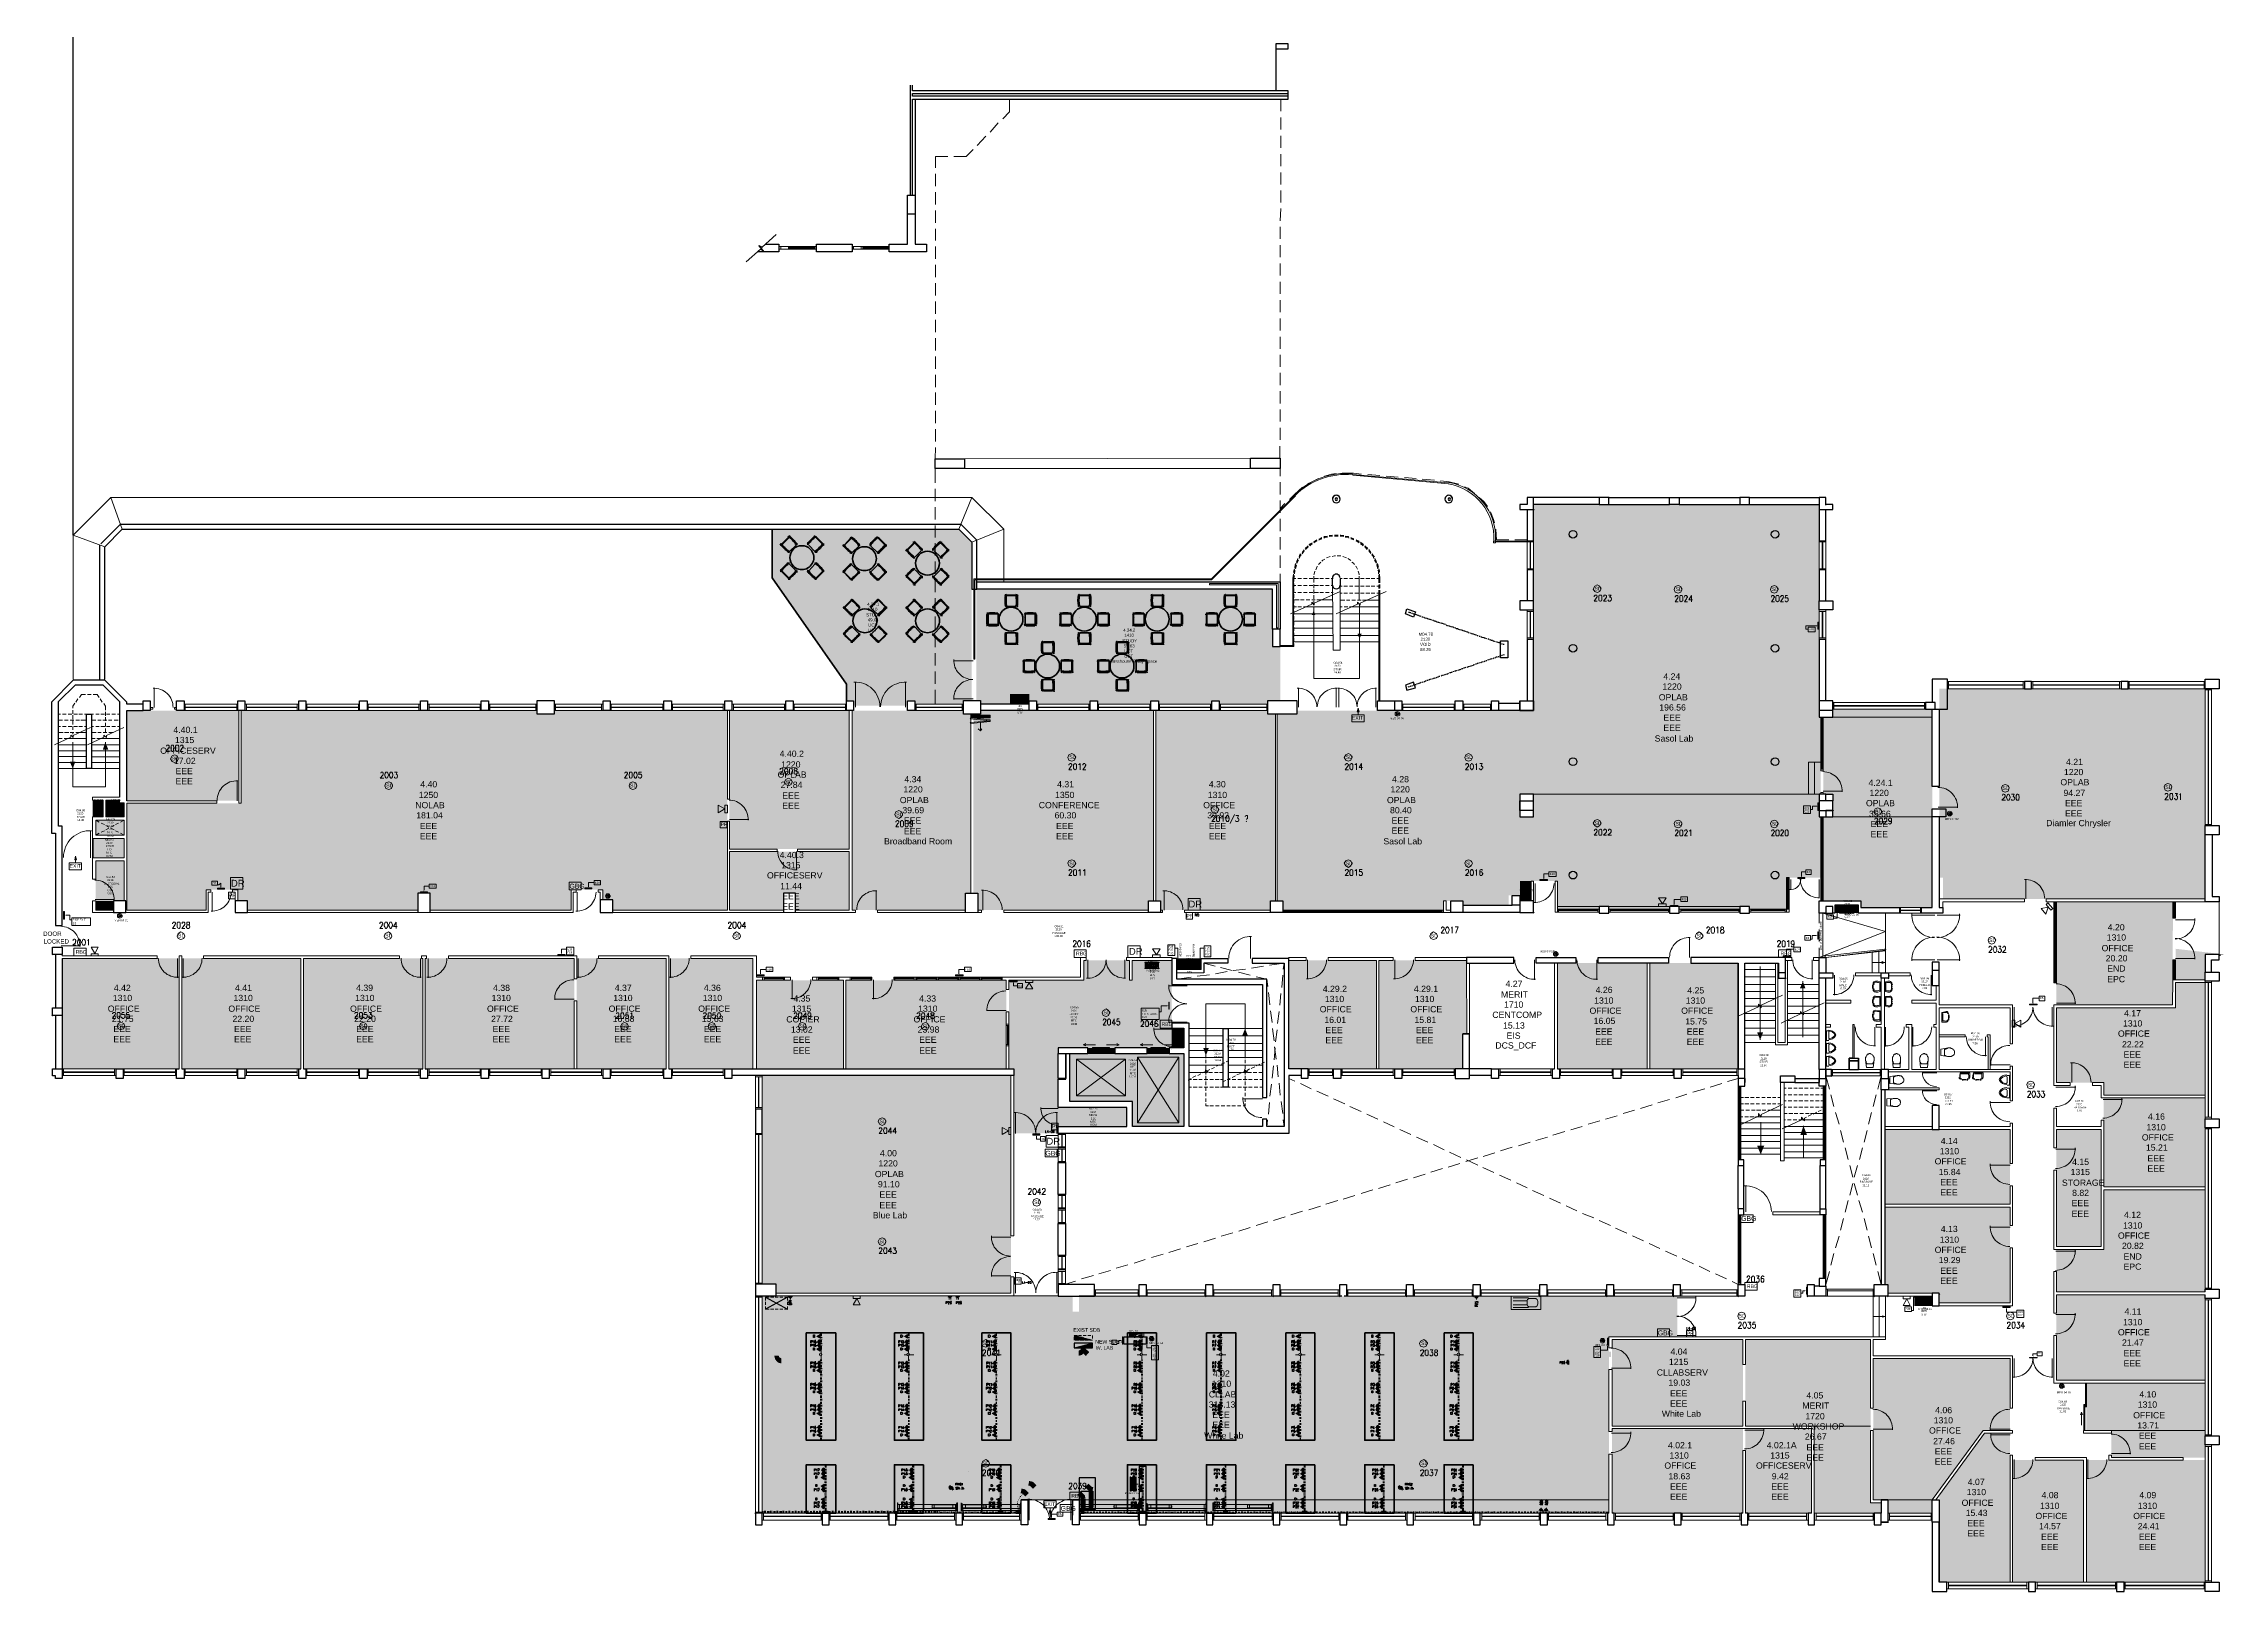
# Model space of a CAD drawing. Header units: millimetres. Extents: x -59 to 47, y 152 to 919.
# Drawn here: x -44 to 46.7, y 353.6 to 418 of the extents above; entities that cross this region are included whole.
import ezdxf

# ---------------------------------------------------------------- set-up
doc = ezdxf.new("R2010")
doc.units = ezdxf.units.MM
for name, color, linetype, true_color in [('PDF_0', 7, 'Continuous', 0xed1f24), ('PDF_014404$_PS_ELECTRONICS$CABLE$TRAY', 7, 'Continuous', 0xdd0037), ('PDF_014404$_ps_EQUIP', 60, 'Continuous', 0xbfff00), ('PDF_014404$_ps_FIRE_ACCESS', 7, 'Continuous', 0x37dd00), ('PDF_014404$_ps_FIRE_ALARM', 7, 'Continuous', 0x37dd00), ('PDF_014404$_ps_POWER$CABLE$TRAY', 7, 'Continuous', 0x7fbfff), ('PDF_014404$_ps_POWER$CABLES', 30, 'Continuous', 0xff7f00), ('PDF_014404$_ps_POWER$EXIST', 30, 'Continuous', 0xff7f00), ('PDF_014404$_ps_THIN', 7, 'Continuous', 0x7fbfff), ('PDF_014404$HL-TMP', 7, 'Continuous', 0x800000)]:
    doc.layers.add(name, color=color, linetype=linetype, true_color=true_color)
for name, color, linetype in [('PDF_014404$_ps_ELEC', 2, 'Continuous'), ('PDF_014404$_PS_ELECTRONICS', 5, 'Continuous'), ('PDF_014404$_ps_POWER', 4, 'Continuous'), ('PDF_014404$_ps_POWER$SKIRTING', 4, 'Continuous'), ('PDF_014404$_ps_TEXTBOLD', 2, 'Continuous'), ('PDF_014404$_ps_TEXTBOLD$FIRE', 2, 'Continuous'), ('PDF_014404$_ps_TEXTBOLD$POWER', 2, 'Continuous'), ('PDF_014404$BL', 7, 'Continuous'), ('PDF_014404$BL-ABOVE', 7, 'Continuous'), ('PDF_014404$BL-SAN', 7, 'Continuous'), ('PDF_014404$DR', 7, 'Continuous'), ('PDF_014404$EQ', 7, 'Continuous'), ('PDF_014404$FI', 7, 'Continuous'), ('PDF_014404$FI-DSG', 7, 'Continuous'), ('PDF_014404$FT', 7, 'Continuous'), ('PDF_014404$PL-STAIR', 7, 'Continuous'), ('PDF_014404$REG-EGRESS', 7, 'Continuous'), ('PDF_014404$WA', 7, 'Continuous'), ('PDF_014404$WA-COL', 7, 'Continuous'), ('PDF_014404$WA-COL-RC$BEAM', 7, 'Continuous'), ('PDF_014404$WA-EXT', 7, 'Continuous'), ('PDF_014404$WN', 7, 'Continuous'), ('PDF_Text', 7, 'Continuous')]:
    doc.layers.add(name, color=color, linetype=linetype)
doc.styles.add('PDF ArialMT', font='arial.ttf')

msp = doc.modelspace()

# ---------------------------------------------------------------- hatches: boundary and pattern name
at = {"layer": 'PDF_014404$_ps_POWER$EXIST', "transparency": 33554559}
for points in [[(-1.122, 364.099), (-1.143, 364.099), (-1.143, 364.078), (-1.122, 364.057), (-1.101, 364.078), (-1.101, 364.099)], [(-0.381, 364.099), (-0.402, 364.099), (-0.402, 364.078), (-0.381, 364.057), (-0.36, 364.078), (-0.36, 364.099)]]:
    msp.add_hatch(color=256, dxfattribs=at).paths.add_polyline_path(points)
at = {"layer": 'PDF_014404$_ps_THIN', "transparency": 33554559}
for points in [[(-6.202, 365.94), (-6.223, 365.94), (-6.223, 365.919), (-6.202, 365.898), (-6.181, 365.919), (-6.181, 365.94)], [(-5.884, 365.94), (-5.906, 365.94), (-5.906, 365.919), (-5.884, 365.898), (-5.863, 365.919), (-5.863, 365.94)], [(-11.684, 363.951), (-11.705, 363.951), (-11.705, 363.93), (-11.684, 363.908), (-11.663, 363.93), (-11.663, 363.951)], [(-11.684, 363.803), (-11.705, 363.803), (-11.705, 363.781), (-11.684, 363.76), (-11.663, 363.781), (-11.663, 363.803)], [(-8.044, 363.951), (-8.065, 363.951), (-8.065, 363.93), (-8.044, 363.908), (-8.022, 363.93), (-8.022, 363.951)], [(-8.044, 363.803), (-8.065, 363.803), (-8.065, 363.781), (-8.044, 363.76), (-8.022, 363.781), (-8.022, 363.803)], [(1.651, 363.951), (1.63, 363.951), (1.63, 363.93), (1.651, 363.908), (1.672, 363.93), (1.672, 363.951)], [(1.651, 363.803), (1.63, 363.803), (1.63, 363.781), (1.651, 363.76), (1.672, 363.781), (1.672, 363.803)], [(8.234, 363.951), (8.213, 363.951), (8.213, 363.93), (8.234, 363.908), (8.255, 363.93), (8.255, 363.951)], [(8.234, 363.803), (8.213, 363.803), (8.213, 363.781), (8.234, 363.76), (8.255, 363.781), (8.255, 363.803)], [(14.817, 363.951), (14.796, 363.951), (14.796, 363.93), (14.817, 363.908), (14.838, 363.93), (14.838, 363.951)], [(14.817, 363.803), (14.796, 363.803), (14.796, 363.781), (14.817, 363.76), (14.838, 363.781), (14.838, 363.803)], [(-11.684, 363.062), (-11.705, 363.062), (-11.705, 363.041), (-11.684, 363.019), (-11.663, 363.041), (-11.663, 363.062)], [(-11.684, 362.914), (-11.705, 362.914), (-11.705, 362.892), (-11.684, 362.871), (-11.663, 362.892), (-11.663, 362.914)], [(-11.642, 363.485), (-11.663, 363.485), (-11.663, 363.464), (-11.642, 363.443), (-11.621, 363.464), (-11.621, 363.485)], [(-8.044, 363.062), (-8.065, 363.062), (-8.065, 363.041), (-8.044, 363.019), (-8.022, 363.041), (-8.022, 363.062)], [(-8.044, 362.914), (-8.065, 362.914), (-8.065, 362.892), (-8.044, 362.871), (-8.022, 362.892), (-8.022, 362.914)], [(-8.001, 363.485), (-8.022, 363.485), (-8.022, 363.464), (-8.001, 363.443), (-7.98, 363.464), (-7.98, 363.485)], [(-8.001, 363.485), (-8.022, 363.485), (-8.022, 363.464), (-8.001, 363.443), (-7.98, 363.464), (-7.98, 363.485)], [(-4.339, 363.485), (-4.36, 363.485), (-4.36, 363.464), (-4.339, 363.443), (-4.318, 363.464), (-4.318, 363.485)], [(-4.339, 363.485), (-4.36, 363.485), (-4.36, 363.464), (-4.339, 363.443), (-4.318, 363.464), (-4.318, 363.485)], [(1.651, 363.062), (1.63, 363.062), (1.63, 363.041), (1.651, 363.019), (1.672, 363.041), (1.672, 363.062)], [(1.651, 362.914), (1.63, 362.914), (1.63, 362.892), (1.651, 362.871), (1.672, 362.892), (1.672, 362.914)], [(1.693, 363.485), (1.672, 363.485), (1.672, 363.464), (1.693, 363.443), (1.715, 363.464), (1.715, 363.485)], [(1.693, 363.485), (1.672, 363.485), (1.672, 363.464), (1.693, 363.443), (1.715, 363.464), (1.715, 363.485)], [(4.995, 363.485), (4.974, 363.485), (4.974, 363.464), (4.995, 363.443), (5.017, 363.464), (5.017, 363.485)], [(4.995, 363.485), (4.974, 363.485), (4.974, 363.464), (4.995, 363.443), (5.017, 363.464), (5.017, 363.485)], [(8.234, 363.062), (8.213, 363.062), (8.213, 363.041), (8.234, 363.019), (8.255, 363.041), (8.255, 363.062)], [(8.234, 362.914), (8.213, 362.914), (8.213, 362.892), (8.234, 362.871), (8.255, 362.892), (8.255, 362.914)], [(8.298, 363.485), (8.276, 363.485), (8.276, 363.464), (8.298, 363.443), (8.319, 363.464), (8.319, 363.485)], [(8.298, 363.485), (8.276, 363.485), (8.276, 363.464), (8.298, 363.443), (8.319, 363.464), (8.319, 363.485)], [(11.578, 363.485), (11.557, 363.485), (11.557, 363.464), (11.578, 363.443), (11.6, 363.464), (11.6, 363.485)], [(11.578, 363.485), (11.557, 363.485), (11.557, 363.464), (11.578, 363.443), (11.6, 363.464), (11.6, 363.485)], [(14.817, 363.062), (14.796, 363.062), (14.796, 363.041), (14.817, 363.019), (14.838, 363.041), (14.838, 363.062)], [(14.817, 362.914), (14.796, 362.914), (14.796, 362.892), (14.817, 362.871), (14.838, 362.892), (14.838, 362.914)], [(14.88, 363.485), (14.859, 363.485), (14.859, 363.464), (14.88, 363.443), (14.902, 363.464), (14.902, 363.485)], [(14.88, 363.485), (14.859, 363.485), (14.859, 363.464), (14.88, 363.443), (14.902, 363.464), (14.902, 363.485)], [(-11.684, 362.173), (-11.705, 362.173), (-11.705, 362.152), (-11.684, 362.13), (-11.663, 362.152), (-11.663, 362.173)], [(-8.044, 362.173), (-8.065, 362.173), (-8.065, 362.152), (-8.044, 362.13), (-8.022, 362.152), (-8.022, 362.173)], [(1.651, 362.173), (1.63, 362.173), (1.63, 362.152), (1.651, 362.13), (1.672, 362.152), (1.672, 362.173)], [(8.234, 362.173), (8.213, 362.173), (8.213, 362.152), (8.234, 362.13), (8.255, 362.152), (8.255, 362.173)], [(14.817, 362.173), (14.796, 362.173), (14.796, 362.152), (14.817, 362.13), (14.838, 362.152), (14.838, 362.173)], [(-11.684, 361.284), (-11.705, 361.284), (-11.705, 361.263), (-11.684, 361.241), (-11.663, 361.263), (-11.663, 361.284)], [(-8.044, 361.284), (-8.065, 361.284), (-8.065, 361.263), (-8.044, 361.241), (-8.022, 361.263), (-8.022, 361.284)], [(1.651, 361.284), (1.63, 361.284), (1.63, 361.263), (1.651, 361.241), (1.672, 361.263), (1.672, 361.284)], [(8.234, 361.284), (8.213, 361.284), (8.213, 361.263), (8.234, 361.241), (8.255, 361.263), (8.255, 361.284)], [(14.817, 361.284), (14.796, 361.284), (14.796, 361.263), (14.817, 361.241), (14.838, 361.263), (14.838, 361.284)], [(-11.515, 357.939), (-11.536, 357.939), (-11.536, 357.918), (-11.515, 357.897), (-11.494, 357.918), (-11.494, 357.939)], [(-11.515, 357.389), (-11.536, 357.389), (-11.536, 357.368), (-11.515, 357.347), (-11.494, 357.368), (-11.494, 357.389)], [(5.122, 357.939), (5.101, 357.939), (5.101, 357.918), (5.122, 357.897), (5.144, 357.918), (5.144, 357.939)], [(5.122, 357.389), (5.101, 357.389), (5.101, 357.368), (5.122, 357.347), (5.144, 357.368), (5.144, 357.389)], [(11.705, 357.939), (11.684, 357.939), (11.684, 357.918), (11.705, 357.897), (11.727, 357.918), (11.727, 357.939)], [(11.705, 357.389), (11.684, 357.389), (11.684, 357.368), (11.705, 357.347), (11.727, 357.368), (11.727, 357.389)], [(-11.515, 357.241), (-11.536, 357.241), (-11.536, 357.22), (-11.515, 357.198), (-11.494, 357.22), (-11.494, 357.241)], [(5.122, 357.241), (5.101, 357.241), (5.101, 357.22), (5.122, 357.198), (5.144, 357.22), (5.144, 357.241)], [(11.705, 357.241), (11.684, 357.241), (11.684, 357.22), (11.705, 357.198), (11.727, 357.22), (11.727, 357.241)], [(18.585, 356.987), (18.564, 356.987), (18.564, 356.966), (18.585, 356.944), (18.606, 356.966), (18.606, 356.987)]]:
    msp.add_hatch(color=256, dxfattribs=at).paths.add_polyline_path(points)
at = {"layer": 'PDF_014404$WA-COL', "transparency": 33554559}
for points in [[(7.451, 400.379), (7.43, 400.358), (7.408, 400.337), (7.43, 400.316), (7.451, 400.295), (7.472, 400.316), (7.493, 400.337), (7.472, 400.358)], [(7.451, 400.379), (7.43, 400.358), (7.408, 400.337), (7.43, 400.316), (7.451, 400.295), (7.472, 400.316), (7.493, 400.337), (7.472, 400.358)], [(7.451, 400.379), (7.43, 400.358), (7.408, 400.337), (7.43, 400.316), (7.451, 400.295), (7.472, 400.316), (7.493, 400.337), (7.472, 400.358)], [(21.125, 399.173), (21.104, 399.152), (21.082, 399.131), (21.104, 399.109), (21.125, 399.088), (21.146, 399.109), (21.167, 399.131), (21.146, 399.152)], [(17.992, 398.665), (17.971, 398.644), (17.95, 398.623), (17.971, 398.601), (17.992, 398.58), (18.013, 398.601), (18.034, 398.623), (18.013, 398.644)], [(30.142, 398.877), (30.121, 398.855), (30.1, 398.834), (30.121, 398.813), (30.142, 398.792), (30.163, 398.813), (30.184, 398.834), (30.163, 398.855)], [(38.694, 391.214), (38.672, 391.193), (38.651, 391.172), (38.672, 391.151), (38.694, 391.129), (38.715, 391.151), (38.736, 391.172), (38.715, 391.193)], [(42.715, 391.214), (42.694, 391.193), (42.673, 391.172), (42.694, 391.151), (42.715, 391.129), (42.736, 391.151), (42.758, 391.172), (42.736, 391.193)], [(17.421, 386.155), (17.399, 386.134), (17.378, 386.113), (17.399, 386.092), (17.421, 386.07), (17.442, 386.092), (17.463, 386.113), (17.442, 386.134)], [(30.438, 386.155), (30.417, 386.134), (30.396, 386.113), (30.417, 386.092), (30.438, 386.07), (30.46, 386.092), (30.481, 386.113), (30.46, 386.134)], [(17.992, 381.9), (17.971, 381.879), (17.95, 381.858), (17.971, 381.837), (17.992, 381.816), (18.013, 381.837), (18.034, 381.858), (18.013, 381.879)], [(20.723, 382.154), (20.701, 382.133), (20.68, 382.112), (20.701, 382.091), (20.723, 382.07), (20.744, 382.091), (20.765, 382.112), (20.744, 382.133)], [(23.644, 382.154), (23.623, 382.133), (23.601, 382.112), (23.623, 382.091), (23.644, 382.07), (23.665, 382.091), (23.686, 382.112), (23.665, 382.133)], [(26.565, 382.154), (26.544, 382.133), (26.522, 382.112), (26.544, 382.091), (26.565, 382.07), (26.586, 382.091), (26.607, 382.112), (26.586, 382.133)], [(-43.604, 380.165), (-43.625, 380.144), (-43.647, 380.122), (-43.625, 380.101), (-43.604, 380.08), (-43.583, 380.101), (-43.562, 380.122), (-43.583, 380.144)], [(28.47, 379.17), (28.449, 379.149), (28.427, 379.128), (28.449, 379.106), (28.47, 379.085), (28.491, 379.106), (28.512, 379.128), (28.491, 379.149)], [(28.47, 379.17), (28.449, 379.149), (28.427, 379.128), (28.449, 379.106), (28.47, 379.085), (28.491, 379.106), (28.512, 379.128), (28.491, 379.149)], [(30.142, 379.17), (30.121, 379.149), (30.1, 379.128), (30.121, 379.106), (30.142, 379.085), (30.163, 379.106), (30.184, 379.128), (30.163, 379.149)], [(30.142, 379.17), (30.121, 379.149), (30.1, 379.128), (30.121, 379.106), (30.142, 379.085), (30.163, 379.106), (30.184, 379.128), (30.163, 379.149)], [(32.746, 379.17), (32.724, 379.149), (32.703, 379.128), (32.724, 379.106), (32.746, 379.085), (32.767, 379.106), (32.788, 379.128), (32.767, 379.149)], [(32.746, 379.17), (32.724, 379.149), (32.703, 379.128), (32.724, 379.106), (32.746, 379.085), (32.767, 379.106), (32.788, 379.128), (32.767, 379.149)], [(-43.604, 377.625), (-43.625, 377.604), (-43.647, 377.582), (-43.625, 377.561), (-43.604, 377.54), (-43.583, 377.561), (-43.562, 377.582), (-43.583, 377.604)], [(30.142, 375), (30.121, 374.979), (30.1, 374.958), (30.121, 374.936), (30.142, 374.915), (30.163, 374.936), (30.184, 374.958), (30.163, 374.979)], [(30.142, 375), (30.121, 374.979), (30.1, 374.958), (30.121, 374.936), (30.142, 374.915), (30.163, 374.936), (30.184, 374.958), (30.163, 374.979)], [(30.375, 375.106), (30.354, 375.085), (30.333, 375.064), (30.354, 375.042), (30.375, 375.021), (30.396, 375.042), (30.417, 375.064), (30.396, 375.085)], [(30.375, 375.106), (30.354, 375.085), (30.333, 375.064), (30.354, 375.042), (30.375, 375.021), (30.396, 375.042), (30.417, 375.064), (30.396, 375.085)], [(32.746, 375), (32.724, 374.979), (32.703, 374.958), (32.724, 374.936), (32.746, 374.915), (32.767, 374.936), (32.788, 374.958), (32.767, 374.979)], [(32.746, 375), (32.724, 374.979), (32.703, 374.958), (32.724, 374.936), (32.746, 374.915), (32.767, 374.936), (32.788, 374.958), (32.767, 374.979)], [(1.588, 365.94), (1.566, 365.919), (1.545, 365.898), (1.566, 365.877), (1.588, 365.856), (1.609, 365.877), (1.63, 365.898), (1.609, 365.919)], [(4.36, 365.94), (4.339, 365.919), (4.318, 365.898), (4.339, 365.877), (4.36, 365.856), (4.382, 365.877), (4.403, 365.898), (4.382, 365.919)], [(7.154, 365.94), (7.133, 365.919), (7.112, 365.898), (7.133, 365.877), (7.154, 365.856), (7.176, 365.877), (7.197, 365.898), (7.176, 365.919)], [(9.927, 365.94), (9.906, 365.919), (9.885, 365.898), (9.906, 365.877), (9.927, 365.856), (9.949, 365.877), (9.97, 365.898), (9.949, 365.919)], [(12.7, 365.94), (12.679, 365.919), (12.658, 365.898), (12.679, 365.877), (12.7, 365.856), (12.721, 365.877), (12.743, 365.898), (12.721, 365.919)], [(15.473, 365.94), (15.452, 365.919), (15.431, 365.898), (15.452, 365.877), (15.473, 365.856), (15.494, 365.877), (15.516, 365.898), (15.494, 365.919)], [(18.246, 365.94), (18.225, 365.919), (18.204, 365.898), (18.225, 365.877), (18.246, 365.856), (18.267, 365.877), (18.288, 365.898), (18.267, 365.919)], [(21.04, 365.94), (21.019, 365.919), (20.998, 365.898), (21.019, 365.877), (21.04, 365.856), (21.061, 365.877), (21.082, 365.898), (21.061, 365.919)], [(23.813, 365.94), (23.792, 365.919), (23.771, 365.898), (23.792, 365.877), (23.813, 365.856), (23.834, 365.877), (23.855, 365.898), (23.834, 365.919)], [(26.501, 365.94), (26.48, 365.919), (26.459, 365.898), (26.48, 365.877), (26.501, 365.856), (26.522, 365.877), (26.544, 365.898), (26.522, 365.919)], [(29.38, 365.94), (29.359, 365.919), (29.338, 365.898), (29.359, 365.877), (29.38, 365.856), (29.401, 365.877), (29.422, 365.898), (29.401, 365.919)], [(29.38, 365.94), (29.359, 365.919), (29.338, 365.898), (29.359, 365.877), (29.38, 365.856), (29.401, 365.877), (29.422, 365.898), (29.401, 365.919)], [(32.153, 365.94), (32.132, 365.919), (32.111, 365.898), (32.132, 365.877), (32.153, 365.856), (32.174, 365.877), (32.195, 365.898), (32.174, 365.919)], [(32.153, 365.94), (32.132, 365.919), (32.111, 365.898), (32.132, 365.877), (32.153, 365.856), (32.174, 365.877), (32.195, 365.898), (32.174, 365.919)], [(32.724, 365.94), (32.703, 365.919), (32.682, 365.898), (32.703, 365.877), (32.724, 365.856), (32.746, 365.877), (32.767, 365.898), (32.746, 365.919)], [(34.862, 366.025), (34.841, 366.004), (34.82, 365.983), (34.841, 365.962), (34.862, 365.94), (34.883, 365.962), (34.905, 365.983), (34.883, 366.004)], [(-14.372, 356.923), (-14.394, 356.902), (-14.415, 356.881), (-14.394, 356.86), (-14.372, 356.839), (-14.351, 356.86), (-14.33, 356.881), (-14.351, 356.902)], [(-6.033, 356.923), (-6.054, 356.902), (-6.075, 356.881), (-6.054, 356.86), (-6.033, 356.839), (-6.011, 356.86), (-5.99, 356.881), (-6.011, 356.902)], [(32.724, 356.542), (32.703, 356.521), (32.682, 356.5), (32.703, 356.479), (32.724, 356.458), (32.746, 356.479), (32.767, 356.5), (32.746, 356.521)], [(32.724, 356.542), (32.703, 356.521), (32.682, 356.5), (32.703, 356.479), (32.724, 356.458), (32.746, 356.479), (32.767, 356.5), (32.746, 356.521)], [(38.863, 354.045), (38.842, 354.023), (38.821, 354.002), (38.842, 353.981), (38.863, 353.96), (38.884, 353.981), (38.905, 354.002), (38.884, 354.023)], [(42.546, 354.045), (42.525, 354.023), (42.504, 354.002), (42.525, 353.981), (42.546, 353.96), (42.567, 353.981), (42.588, 354.002), (42.567, 354.023)]]:
    msp.add_hatch(color=256, dxfattribs=at).paths.add_polyline_path(points)

# ---------------------------------------------------------------- linework, layer by layer
msp.add_line((-42.736, 397.564), (-42.736, 918.763))
at = {"layer": 'PDF_0', "color": 7, "lineweight": 25}
for points in [[(-0.91, 357.029), (-0.233, 357.029), (-0.233, 358.341), (-0.91, 358.341)], [(-0.339, 357.135), (-0.826, 357.135), (-0.826, 357.791), (-0.339, 357.791)]]:
    msp.add_lwpolyline(points, close=True, dxfattribs=at)
at = {"layer": 'PDF_014404$_ps_ELEC', "lineweight": 25}
for points in [[(-12.827, 365.898), (-12.997, 365.898)], [(-6.35, 365.919), (-6.202, 365.919)], [(-6.033, 365.919), (-5.884, 365.919)], [(15.685, 365.898), (15.537, 365.898)], [(-11.684, 363.781), (-11.684, 363.93), (-11.684, 364.078)], [(-8.044, 363.781), (-8.044, 363.93), (-8.044, 364.078)], [(-4.382, 363.781), (-4.382, 363.93), (-4.382, 364.078)], [(1.651, 363.781), (1.651, 363.93), (1.651, 364.078)], [(4.953, 363.781), (4.953, 363.93), (4.953, 364.078)], [(8.234, 363.781), (8.234, 363.93), (8.234, 364.078)], [(11.536, 363.781), (11.536, 363.93), (11.536, 364.078)], [(14.817, 363.781), (14.817, 363.93), (14.817, 364.078)], [(-11.684, 362.892), (-11.684, 363.041), (-11.684, 363.189)], [(-8.044, 362.892), (-8.044, 363.041), (-8.044, 363.189)], [(-4.382, 362.892), (-4.382, 363.041), (-4.382, 363.189)], [(1.651, 362.892), (1.651, 363.041), (1.651, 363.189)], [(4.953, 362.892), (4.953, 363.041), (4.953, 363.189)], [(8.234, 362.892), (8.234, 363.041), (8.234, 363.189)], [(11.536, 362.892), (11.536, 363.041), (11.536, 363.189)], [(14.817, 362.892), (14.817, 363.041), (14.817, 363.189)], [(19.453, 363.062), (19.453, 363.21)], [(-11.684, 361.982), (-11.684, 362.152), (-11.684, 362.3)], [(-8.044, 361.982), (-8.044, 362.152), (-8.044, 362.3)], [(-4.382, 361.982), (-4.382, 362.152), (-4.382, 362.3)], [(1.651, 361.982), (1.651, 362.152), (1.651, 362.3)], [(4.953, 361.982), (4.953, 362.152), (4.953, 362.3)], [(8.234, 361.982), (8.234, 362.152), (8.234, 362.3)], [(11.536, 361.982), (11.536, 362.152), (11.536, 362.3)], [(14.817, 361.982), (14.817, 362.152), (14.817, 362.3)], [(-11.684, 361.093), (-11.684, 361.263), (-11.684, 361.411)], [(-8.044, 361.093), (-8.044, 361.263), (-8.044, 361.411)], [(-4.382, 361.093), (-4.382, 361.263), (-4.382, 361.411)], [(1.651, 361.093), (1.651, 361.263), (1.651, 361.411)], [(4.953, 361.093), (4.953, 361.263), (4.953, 361.411)], [(8.234, 361.093), (8.234, 361.263), (8.234, 361.411)], [(11.536, 361.093), (11.536, 361.263), (11.536, 361.411)], [(14.817, 361.093), (14.817, 361.263), (14.817, 361.411)], [(-11.684, 360.204), (-11.684, 360.352), (-11.684, 360.522)], [(-8.044, 360.204), (-8.044, 360.352), (-8.044, 360.522)], [(-4.382, 360.204), (-4.382, 360.352), (-4.382, 360.522)], [(1.651, 360.204), (1.651, 360.352), (1.651, 360.522)], [(4.953, 360.204), (4.953, 360.352), (4.953, 360.522)], [(8.234, 360.204), (8.234, 360.352), (8.234, 360.522)], [(11.536, 360.204), (11.536, 360.352), (11.536, 360.522)], [(14.817, 360.204), (14.817, 360.352), (14.817, 360.522)], [(-11.515, 358.744), (-11.515, 358.595), (-11.515, 358.447)], [(-7.853, 358.744), (-7.853, 358.595), (-7.853, 358.447)], [(-4.212, 358.744), (-4.212, 358.595), (-4.212, 358.447)], [(1.693, 358.744), (1.693, 358.595), (1.693, 358.447)], [(5.122, 358.744), (5.122, 358.595), (5.122, 358.447)], [(8.425, 358.744), (8.425, 358.595), (8.425, 358.447)], [(11.705, 358.744), (11.705, 358.595), (11.705, 358.447)], [(15.008, 358.744), (15.008, 358.595), (15.008, 358.447)], [(-11.515, 357.918), (-11.515, 357.77)], [(-11.515, 357.368), (-11.515, 357.22), (-11.515, 357.071)], [(-7.853, 357.918), (-7.853, 357.77)], [(-7.853, 357.368), (-7.853, 357.22), (-7.853, 357.071)], [(-6.16, 357.833), (-6.329, 357.982)], [(-6.138, 357.855), (-6.308, 358.003)], [(-6.117, 357.855), (-6.287, 358.024)], [(-4.212, 357.918), (-4.212, 357.77)], [(-4.212, 357.368), (-4.212, 357.22), (-4.212, 357.071)], [(1.693, 357.918), (1.693, 357.77)], [(1.693, 357.368), (1.693, 357.22), (1.693, 357.071)], [(5.122, 357.918), (5.122, 357.77)], [(5.122, 357.368), (5.122, 357.22), (5.122, 357.071)], [(8.425, 357.918), (8.425, 357.77)], [(8.425, 357.368), (8.425, 357.22), (8.425, 357.071)], [(11.705, 357.918), (11.705, 357.77)], [(11.705, 357.368), (11.705, 357.22), (11.705, 357.071)], [(12.531, 357.833), (12.362, 357.982)], [(12.552, 357.855), (12.383, 358.003)], [(12.573, 357.855), (12.404, 358.024)], [(15.008, 357.918), (15.008, 357.77)], [(15.008, 357.368), (15.008, 357.22), (15.008, 357.071)], [(18.394, 356.966), (18.246, 356.966)], [(18.585, 356.966), (18.437, 356.966)]]:
    msp.add_lwpolyline(points, dxfattribs=at)
at = {"layer": 'PDF_014404$_ps_ELEC', "lineweight": 0}
for points in [[(-12.912, 365.835), (-12.912, 365.771)], [(-6.308, 365.835), (-6.308, 365.771)], [(-6.244, 365.835), (-6.244, 365.771)], [(-5.99, 365.835), (-5.99, 365.771)], [(-5.927, 365.835), (-5.927, 365.771)], [(15.621, 365.813), (15.621, 365.771)], [(-11.748, 363.993), (-11.811, 363.993)], [(-11.748, 363.845), (-11.811, 363.845)], [(-8.107, 363.993), (-8.171, 363.993)], [(-8.107, 363.845), (-8.171, 363.845)], [(-4.466, 363.993), (-4.53, 363.993)], [(-4.466, 363.845), (-4.53, 363.845)], [(1.588, 363.993), (1.524, 363.993)], [(1.588, 363.845), (1.524, 363.845)], [(4.868, 363.993), (4.826, 363.993)], [(4.868, 363.845), (4.826, 363.845)], [(8.171, 363.993), (8.107, 363.993)], [(8.171, 363.845), (8.107, 363.845)], [(11.451, 363.993), (11.409, 363.993)], [(11.451, 363.845), (11.409, 363.845)], [(14.753, 363.993), (14.69, 363.993)], [(14.753, 363.845), (14.69, 363.845)], [(-11.748, 363.104), (-11.811, 363.104)], [(-11.748, 362.956), (-11.811, 362.956)], [(-8.107, 363.104), (-8.171, 363.104)], [(-8.107, 362.956), (-8.171, 362.956)], [(-4.466, 363.104), (-4.53, 363.104)], [(-4.466, 362.956), (-4.53, 362.956)], [(1.588, 363.104), (1.524, 363.104)], [(1.588, 362.956), (1.524, 362.956)], [(4.868, 363.104), (4.826, 363.104)], [(4.868, 362.956), (4.826, 362.956)], [(8.171, 363.104), (8.107, 363.104)], [(8.171, 362.956), (8.107, 362.956)], [(11.451, 363.104), (11.409, 363.104)], [(11.451, 362.956), (11.409, 362.956)], [(14.753, 363.104), (14.69, 363.104)], [(14.753, 362.956), (14.69, 362.956)], [(19.389, 363.146), (19.326, 363.146)], [(-11.748, 362.215), (-11.811, 362.215)], [(-11.748, 362.067), (-11.811, 362.067)], [(-8.107, 362.215), (-8.171, 362.215)], [(-8.107, 362.067), (-8.171, 362.067)], [(-4.466, 362.215), (-4.53, 362.215)], [(-4.466, 362.067), (-4.53, 362.067)], [(1.588, 362.215), (1.524, 362.215)], [(1.588, 362.067), (1.524, 362.067)], [(4.868, 362.215), (4.826, 362.215)], [(4.868, 362.067), (4.826, 362.067)], [(8.171, 362.215), (8.107, 362.215)], [(8.171, 362.067), (8.107, 362.067)], [(11.451, 362.215), (11.409, 362.215)], [(11.451, 362.067), (11.409, 362.067)], [(14.753, 362.215), (14.69, 362.215)], [(14.753, 362.067), (14.69, 362.067)], [(-11.748, 361.326), (-11.811, 361.326)], [(-11.748, 361.178), (-11.811, 361.178)], [(-8.107, 361.326), (-8.171, 361.326)], [(-8.107, 361.178), (-8.171, 361.178)], [(-4.466, 361.326), (-4.53, 361.326)], [(-4.466, 361.178), (-4.53, 361.178)], [(1.588, 361.326), (1.524, 361.326)], [(1.588, 361.178), (1.524, 361.178)], [(4.868, 361.326), (4.826, 361.326)], [(4.868, 361.178), (4.826, 361.178)], [(8.171, 361.326), (8.107, 361.326)], [(8.171, 361.178), (8.107, 361.178)], [(11.451, 361.326), (11.409, 361.326)], [(11.451, 361.178), (11.409, 361.178)], [(14.753, 361.326), (14.69, 361.326)], [(14.753, 361.178), (14.69, 361.178)], [(-11.748, 360.437), (-11.811, 360.437)], [(-11.748, 360.289), (-11.811, 360.289)], [(-8.107, 360.437), (-8.171, 360.437)], [(-8.107, 360.289), (-8.171, 360.289)], [(-4.466, 360.437), (-4.53, 360.437)], [(-4.466, 360.289), (-4.53, 360.289)], [(1.588, 360.437), (1.524, 360.437)], [(1.588, 360.289), (1.524, 360.289)], [(4.868, 360.437), (4.826, 360.437)], [(4.868, 360.289), (4.826, 360.289)], [(8.171, 360.437), (8.107, 360.437)], [(8.171, 360.289), (8.107, 360.289)], [(11.451, 360.437), (11.409, 360.437)], [(11.451, 360.289), (11.409, 360.289)], [(14.753, 360.437), (14.69, 360.437)], [(14.753, 360.289), (14.69, 360.289)], [(-11.578, 358.659), (-11.642, 358.659)], [(-11.578, 358.511), (-11.642, 358.511)], [(-7.938, 358.659), (-8.001, 358.659)], [(-7.938, 358.511), (-8.001, 358.511)], [(-4.297, 358.659), (-4.339, 358.659)], [(-4.297, 358.511), (-4.339, 358.511)], [(1.609, 358.659), (1.545, 358.659)], [(1.609, 358.511), (1.545, 358.511)], [(5.059, 358.659), (4.995, 358.659)], [(5.059, 358.511), (4.995, 358.511)], [(8.34, 358.659), (8.276, 358.659)], [(8.34, 358.511), (8.276, 358.511)], [(11.642, 358.659), (11.578, 358.659)], [(11.642, 358.511), (11.578, 358.511)], [(14.923, 358.659), (14.859, 358.659)], [(14.923, 358.511), (14.859, 358.511)], [(-11.578, 357.855), (-11.642, 357.855)], [(-7.938, 357.855), (-8.001, 357.855)], [(-4.297, 357.855), (-4.339, 357.855)], [(1.609, 357.855), (1.545, 357.855)], [(5.059, 357.855), (4.995, 357.855)], [(8.34, 357.855), (8.276, 357.855)], [(11.642, 357.855), (11.578, 357.855)], [(14.923, 357.855), (14.859, 357.855)], [(-11.578, 357.304), (-11.642, 357.304)], [(-11.578, 357.135), (-11.642, 357.135)], [(-7.938, 357.304), (-8.001, 357.304)], [(-7.938, 357.135), (-8.001, 357.135)], [(-4.297, 357.304), (-4.339, 357.304)], [(-4.297, 357.135), (-4.339, 357.135)], [(1.609, 357.304), (1.545, 357.304)], [(1.609, 357.135), (1.545, 357.135)], [(5.059, 357.304), (4.995, 357.304)], [(5.059, 357.135), (4.995, 357.135)], [(8.34, 357.304), (8.276, 357.304)], [(8.34, 357.135), (8.276, 357.135)], [(11.642, 357.304), (11.578, 357.304)], [(11.642, 357.135), (11.578, 357.135)], [(14.923, 357.304), (14.859, 357.304)], [(14.923, 357.135), (14.859, 357.135)], [(18.31, 357.029), (18.31, 357.093)], [(18.521, 357.029), (18.521, 357.093)]]:
    msp.add_lwpolyline(points, dxfattribs=at)
at = {"layer": 'PDF_014404$_ps_ELEC', "lineweight": 25}
for points in [[(-11.695, 364.078, 1.00004), (-11.695, 363.93, 1.00004), (-11.695, 363.781)], [(-8.054, 364.078, 1.00004), (-8.054, 363.93, 1.00004), (-8.054, 363.781)], [(-4.392, 364.078, 1.00004), (-4.392, 363.93, 1.00004), (-4.392, 363.781)], [(1.64, 364.078, 1.00004), (1.64, 363.93, 1.00004), (1.64, 363.781)], [(4.943, 364.078, 1.00004), (4.943, 363.93, 1.00004), (4.943, 363.781)], [(8.223, 364.078, 1.00004), (8.223, 363.93, 1.00004), (8.223, 363.781)], [(11.526, 364.078, 1.00004), (11.526, 363.93, 1.00004), (11.526, 363.781)], [(14.806, 364.078, 1.00004), (14.806, 363.93, 1.00004), (14.806, 363.781)], [(-11.695, 363.189, 1.00004), (-11.695, 363.041, 1.00004), (-11.695, 362.892)], [(-8.054, 363.189, 1.00004), (-8.054, 363.041, 1.00004), (-8.054, 362.892)], [(-4.392, 363.189, 1.00004), (-4.392, 363.041, 1.00004), (-4.392, 362.892)], [(1.64, 363.189, 1.00004), (1.64, 363.041, 1.00004), (1.64, 362.892)], [(4.943, 363.189, 1.00004), (4.943, 363.041, 1.00004), (4.943, 362.892)], [(8.223, 363.189, 1.00004), (8.223, 363.041, 1.00004), (8.223, 362.892)], [(11.526, 363.189, 1.00004), (11.526, 363.041, 1.00004), (11.526, 362.892)], [(14.806, 363.189, 1.00004), (14.806, 363.041, 1.00004), (14.806, 362.892)], [(-11.695, 362.3, 1.00004), (-11.695, 362.152, 1.00004), (-11.695, 362.003)], [(-8.054, 362.3, 1.00004), (-8.054, 362.152, 1.00004), (-8.054, 362.003)], [(-4.392, 362.3, 1.00004), (-4.392, 362.152, 1.00004), (-4.392, 362.003)], [(1.64, 362.3, 1.00004), (1.64, 362.152, 1.00004), (1.64, 362.003)], [(4.943, 362.3, 1.00004), (4.943, 362.152, 1.00004), (4.943, 362.003)], [(8.223, 362.3, 1.00004), (8.223, 362.152, 1.00004), (8.223, 362.003)], [(11.526, 362.3, 1.00004), (11.526, 362.152, 1.00004), (11.526, 362.003)], [(14.806, 362.3, 1.00004), (14.806, 362.152, 1.00004), (14.806, 362.003)], [(-11.695, 361.411, 1.00004), (-11.695, 361.263, 1.00004), (-11.695, 361.114)], [(-8.054, 361.411, 1.00004), (-8.054, 361.263, 1.00004), (-8.054, 361.114)], [(-4.392, 361.411, 1.00004), (-4.392, 361.263, 1.00004), (-4.392, 361.114)], [(1.64, 361.411, 1.00004), (1.64, 361.263, 1.00004), (1.64, 361.114)], [(4.943, 361.411, 1.00004), (4.943, 361.263, 1.00004), (4.943, 361.114)], [(8.223, 361.411, 1.00004), (8.223, 361.263, 1.00004), (8.223, 361.114)], [(11.526, 361.411, 1.00004), (11.526, 361.263, 1.00004), (11.526, 361.114)], [(14.806, 361.411, 1.00004), (14.806, 361.263, 1.00004), (14.806, 361.114)], [(-11.695, 360.522, 1.00004), (-11.695, 360.374, 1.00004), (-11.695, 360.225)], [(-8.054, 360.522, 1.00004), (-8.054, 360.374, 1.00004), (-8.054, 360.225)], [(-4.392, 360.522, 1.00004), (-4.392, 360.374, 1.00004), (-4.392, 360.225)], [(1.64, 360.522, 1.00004), (1.64, 360.374, 1.00004), (1.64, 360.225)], [(4.943, 360.522, 1.00004), (4.943, 360.374, 1.00004), (4.943, 360.225)], [(8.223, 360.522, 1.00004), (8.223, 360.374, 1.00004), (8.223, 360.225)], [(11.526, 360.522, 1.00004), (11.526, 360.374, 1.00004), (11.526, 360.225)], [(14.806, 360.522, 1.00004), (14.806, 360.374, 1.00004), (14.806, 360.225)], [(-11.526, 358.744, 1.00004), (-11.526, 358.595, 1.00004), (-11.526, 358.447)], [(-7.864, 358.744, 1.00004), (-7.864, 358.595, 1.00004), (-7.864, 358.447)], [(-4.223, 358.744, 1.00004), (-4.223, 358.595, 1.00004), (-4.223, 358.447)], [(1.683, 358.744, 1.00004), (1.683, 358.595, 1.00004), (1.683, 358.447)], [(5.112, 358.744, 1.00004), (5.112, 358.595, 1.00004), (5.112, 358.447)], [(8.414, 358.744, 1.00004), (8.414, 358.595, 1.00004), (8.414, 358.447)], [(11.695, 358.744, 1.00004), (11.695, 358.595, 1.00004), (11.695, 358.447)], [(14.997, 358.744, 1.00004), (14.997, 358.595, 1.00004), (14.997, 358.447)]]:
    msp.add_lwpolyline(points, format="xyb", dxfattribs=at)
for centre in [(-6.239, 357.931), (12.452, 357.931)]:
    msp.add_circle(centre, 0.0741, dxfattribs=at)
for centre, start, end in [((-12.928, 365.912), 179.99993, 0.00007), ((-6.281, 365.933), 179.99993, 0.00007), ((-5.964, 365.933), 179.99993, 0.00007), ((15.606, 365.912), 179.99993, 0.00007), ((19.442, 363.157), 89.99773, 270.00227), ((-11.526, 357.865), 89.99773, 270.00227), ((-11.526, 357.315), 89.99773, 270.00227), ((-7.864, 357.865), 89.99773, 270.00227), ((-7.864, 357.315), 89.99773, 270.00227), ((-4.223, 357.865), 89.99773, 270.00227), ((-4.223, 357.315), 89.99773, 270.00227), ((1.683, 357.865), 89.99773, 270.00227), ((1.683, 357.315), 89.99773, 270.00227), ((5.112, 357.865), 89.99773, 270.00227), ((5.112, 357.315), 89.99773, 270.00227), ((8.414, 357.865), 89.99773, 270.00227), ((8.414, 357.315), 89.99773, 270.00227), ((11.695, 357.865), 89.99773, 270.00227), ((11.695, 357.315), 89.99773, 270.00227), ((14.997, 357.865), 89.99773, 270.00227), ((14.997, 357.315), 89.99773, 270.00227), ((-11.526, 357.146), 89.99773, 270.00227), ((-7.864, 357.146), 89.99773, 270.00227), ((-4.223, 357.146), 89.99773, 270.00227), ((1.683, 357.146), 89.99773, 270.00227), ((5.112, 357.146), 89.99773, 270.00227), ((8.414, 357.146), 89.99773, 270.00227), ((11.695, 357.146), 89.99773, 270.00227), ((14.997, 357.146), 89.99773, 270.00227), ((18.295, 356.979), 359.99993, 180.00007), ((18.506, 356.979), 359.99993, 180.00007)]:
    msp.add_arc(centre, 0.0741, start, end, dxfattribs=at)
at = {"layer": 'PDF_014404$_PS_ELECTRONICS', "lineweight": 0}
for points in [[(-11.811, 364.226), (-11.684, 364.162), (-11.684, 364.311)], [(-11.811, 363.697), (-11.684, 363.612), (-11.684, 363.781)], [(-11.684, 364.311), (-11.684, 364.162), (-11.684, 364.311)], [(-11.684, 363.781), (-11.684, 363.612), (-11.684, 363.781)], [(-8.171, 364.226), (-8.044, 364.162), (-8.044, 364.311)], [(-8.171, 363.697), (-8.044, 363.612), (-8.044, 363.781)], [(-8.044, 364.311), (-8.044, 364.162), (-8.044, 364.311)], [(-8.044, 363.781), (-8.044, 363.612), (-8.044, 363.781)], [(-4.53, 364.226), (-4.382, 364.162), (-4.382, 364.311)], [(-4.53, 363.697), (-4.382, 363.612), (-4.382, 363.781)], [(-4.382, 364.311), (-4.382, 364.162), (-4.382, 364.311)], [(-4.382, 363.781), (-4.382, 363.612), (-4.382, 363.781)], [(1.524, 364.226), (1.651, 364.162), (1.651, 364.311)], [(1.524, 363.697), (1.651, 363.612), (1.651, 363.781)], [(1.651, 364.311), (1.651, 364.162), (1.651, 364.311)], [(1.651, 363.781), (1.651, 363.612), (1.651, 363.781)], [(4.826, 364.226), (4.953, 364.162), (4.953, 364.311)], [(4.826, 363.697), (4.953, 363.633), (4.953, 363.781)], [(4.953, 364.311), (4.953, 364.162), (4.953, 364.311)], [(4.953, 363.781), (4.953, 363.633), (4.953, 363.781)], [(8.107, 364.226), (8.234, 364.162), (8.234, 364.311)], [(8.107, 363.697), (8.234, 363.633), (8.234, 363.781)], [(8.234, 364.311), (8.234, 364.162), (8.234, 364.311)], [(8.234, 363.781), (8.234, 363.633), (8.234, 363.781)], [(11.409, 364.226), (11.536, 364.162), (11.536, 364.311)], [(11.409, 363.697), (11.536, 363.612), (11.536, 363.781)], [(11.536, 364.311), (11.536, 364.162), (11.536, 364.311)], [(11.536, 363.781), (11.536, 363.612), (11.536, 363.781)], [(14.69, 364.226), (14.817, 364.162), (14.817, 364.311)], [(14.69, 363.697), (14.817, 363.612), (14.817, 363.781)], [(14.817, 364.311), (14.817, 364.162), (14.817, 364.311)], [(14.817, 363.781), (14.817, 363.612), (14.817, 363.781)], [(-11.811, 362.808), (-11.684, 362.723), (-11.684, 362.892)], [(-11.684, 362.892), (-11.684, 362.723), (-11.684, 362.892)], [(-8.171, 362.808), (-8.044, 362.723), (-8.044, 362.892)], [(-8.044, 362.892), (-8.044, 362.723), (-8.044, 362.892)], [(-4.53, 362.808), (-4.382, 362.723), (-4.382, 362.892)], [(-4.382, 362.892), (-4.382, 362.723), (-4.382, 362.892)], [(1.524, 362.808), (1.651, 362.723), (1.651, 362.892)], [(1.651, 362.892), (1.651, 362.723), (1.651, 362.892)], [(4.826, 362.808), (4.953, 362.744), (4.953, 362.892)], [(4.953, 362.892), (4.953, 362.744), (4.953, 362.892)], [(8.107, 362.808), (8.234, 362.723), (8.234, 362.892)], [(8.234, 362.892), (8.234, 362.723), (8.234, 362.892)], [(11.409, 362.808), (11.536, 362.723), (11.536, 362.892)], [(11.536, 362.892), (11.536, 362.723), (11.536, 362.892)], [(14.69, 362.808), (14.817, 362.723), (14.817, 362.892)], [(14.817, 362.892), (14.817, 362.723), (14.817, 362.892)], [(-11.811, 361.919), (-11.684, 361.834), (-11.684, 361.982)], [(-11.684, 361.982), (-11.684, 361.834), (-11.684, 361.982)], [(-8.171, 361.919), (-8.044, 361.834), (-8.044, 361.982)], [(-8.044, 361.982), (-8.044, 361.834), (-8.044, 361.982)], [(-4.53, 361.919), (-4.382, 361.834), (-4.382, 361.982)], [(-4.382, 361.982), (-4.382, 361.834), (-4.382, 361.982)], [(1.524, 361.919), (1.651, 361.834), (1.651, 361.982)], [(1.651, 361.982), (1.651, 361.834), (1.651, 361.982)], [(4.826, 361.919), (4.953, 361.834), (4.953, 362.003)], [(4.953, 362.003), (4.953, 361.834), (4.953, 362.003)], [(8.107, 361.919), (8.234, 361.834), (8.234, 362.003)], [(8.234, 362.003), (8.234, 361.834), (8.234, 362.003)], [(11.409, 361.919), (11.536, 361.834), (11.536, 361.982)], [(11.536, 361.982), (11.536, 361.834), (11.536, 361.982)], [(14.69, 361.919), (14.817, 361.834), (14.817, 361.982)], [(14.817, 361.982), (14.817, 361.834), (14.817, 361.982)], [(-11.811, 361.03), (-11.684, 360.945), (-11.684, 361.093)], [(-11.684, 361.093), (-11.684, 360.945), (-11.684, 361.093)], [(-8.171, 361.03), (-8.044, 360.945), (-8.044, 361.093)], [(-8.044, 361.093), (-8.044, 360.945), (-8.044, 361.093)], [(-4.53, 361.03), (-4.382, 360.945), (-4.382, 361.093)], [(-4.382, 361.093), (-4.382, 360.945), (-4.382, 361.093)], [(1.524, 361.03), (1.651, 360.945), (1.651, 361.093)], [(1.651, 361.093), (1.651, 360.945), (1.651, 361.093)], [(4.826, 361.03), (4.953, 360.945), (4.953, 361.114)], [(4.953, 361.114), (4.953, 360.945), (4.953, 361.114)], [(8.107, 361.03), (8.234, 360.945), (8.234, 361.093)], [(8.234, 361.093), (8.234, 360.945), (8.234, 361.093)], [(11.409, 361.03), (11.536, 360.945), (11.536, 361.093)], [(11.536, 361.093), (11.536, 360.945), (11.536, 361.093)], [(14.69, 361.03), (14.817, 360.945), (14.817, 361.093)], [(14.817, 361.093), (14.817, 360.945), (14.817, 361.093)], [(-11.811, 360.141), (-11.684, 360.056), (-11.684, 360.204)], [(-11.684, 360.204), (-11.684, 360.056), (-11.684, 360.204)], [(-8.171, 360.141), (-8.044, 360.056), (-8.044, 360.204)], [(-8.044, 360.204), (-8.044, 360.056), (-8.044, 360.204)], [(-4.53, 360.141), (-4.382, 360.056), (-4.382, 360.204)], [(-4.382, 360.204), (-4.382, 360.056), (-4.382, 360.204)], [(1.524, 360.141), (1.651, 360.056), (1.651, 360.204)], [(1.651, 360.204), (1.651, 360.056), (1.651, 360.204)], [(4.826, 360.141), (4.953, 360.056), (4.953, 360.204)], [(4.953, 360.204), (4.953, 360.056), (4.953, 360.204)], [(8.107, 360.141), (8.234, 360.056), (8.234, 360.204)], [(8.234, 360.204), (8.234, 360.056), (8.234, 360.204)], [(11.409, 360.141), (11.536, 360.056), (11.536, 360.204)], [(11.536, 360.204), (11.536, 360.056), (11.536, 360.204)], [(14.69, 360.141), (14.817, 360.056), (14.817, 360.204)], [(14.817, 360.204), (14.817, 360.056), (14.817, 360.204)], [(-11.642, 358.363), (-11.515, 358.447), (-11.515, 358.278)], [(-11.515, 358.278), (-11.515, 358.447), (-11.515, 358.278)], [(-7.98, 358.363), (-7.853, 358.447), (-7.853, 358.278)], [(-7.853, 358.278), (-7.853, 358.447), (-7.853, 358.278)], [(-4.339, 358.363), (-4.212, 358.447), (-4.212, 358.278)], [(-4.212, 358.278), (-4.212, 358.447), (-4.212, 358.278)], [(1.545, 358.363), (1.693, 358.447), (1.693, 358.278)], [(1.693, 358.278), (1.693, 358.447), (1.693, 358.278)], [(4.995, 358.363), (5.122, 358.447), (5.122, 358.278)], [(5.122, 358.278), (5.122, 358.447), (5.122, 358.278)], [(8.298, 358.363), (8.425, 358.447), (8.425, 358.278)], [(8.425, 358.278), (8.425, 358.447), (8.425, 358.278)], [(11.578, 358.363), (11.705, 358.447), (11.705, 358.278)], [(11.705, 358.278), (11.705, 358.447), (11.705, 358.278)], [(14.88, 358.363), (15.008, 358.447), (15.008, 358.278)], [(15.008, 358.278), (15.008, 358.447), (15.008, 358.278)], [(-11.642, 358.003), (-11.515, 358.087), (-11.515, 357.918)], [(-11.642, 357.452), (-11.515, 357.516), (-11.515, 357.368)], [(-11.515, 357.918), (-11.515, 358.087), (-11.515, 357.918)], [(-11.515, 357.368), (-11.515, 357.516), (-11.515, 357.368)], [(-7.98, 358.003), (-7.853, 358.087), (-7.853, 357.918)], [(-7.98, 357.452), (-7.853, 357.516), (-7.853, 357.368)], [(-7.853, 357.918), (-7.853, 358.087), (-7.853, 357.918)], [(-7.853, 357.368), (-7.853, 357.516), (-7.853, 357.368)], [(-4.339, 358.003), (-4.212, 358.087), (-4.212, 357.918)], [(-4.339, 357.452), (-4.212, 357.516), (-4.212, 357.368)], [(-4.212, 357.918), (-4.212, 358.087), (-4.212, 357.918)], [(-4.212, 357.368), (-4.212, 357.516), (-4.212, 357.368)], [(1.545, 358.003), (1.693, 358.087), (1.693, 357.918)], [(1.545, 357.452), (1.693, 357.516), (1.693, 357.368)], [(1.693, 357.918), (1.693, 358.087), (1.693, 357.918)], [(1.693, 357.368), (1.693, 357.516), (1.693, 357.368)], [(4.995, 358.003), (5.122, 358.087), (5.122, 357.918)], [(4.995, 357.452), (5.122, 357.516), (5.122, 357.368)], [(5.122, 357.918), (5.122, 358.087), (5.122, 357.918)], [(5.122, 357.368), (5.122, 357.516), (5.122, 357.368)], [(8.298, 358.003), (8.425, 358.087), (8.425, 357.918)], [(8.298, 357.452), (8.425, 357.516), (8.425, 357.368)], [(8.425, 357.918), (8.425, 358.087), (8.425, 357.918)], [(8.425, 357.368), (8.425, 357.516), (8.425, 357.368)], [(11.578, 358.003), (11.705, 358.087), (11.705, 357.918)], [(11.578, 357.452), (11.705, 357.516), (11.705, 357.368)], [(11.705, 357.918), (11.705, 358.087), (11.705, 357.918)], [(11.705, 357.368), (11.705, 357.516), (11.705, 357.368)], [(14.88, 358.003), (15.008, 358.087), (15.008, 357.918)], [(14.88, 357.452), (15.008, 357.516), (15.008, 357.368)], [(15.008, 357.918), (15.008, 358.087), (15.008, 357.918)], [(15.008, 357.368), (15.008, 357.516), (15.008, 357.368)]]:
    msp.add_lwpolyline(points, close=True, dxfattribs=at)
at = {"layer": 'PDF_014404$_PS_ELECTRONICS', "transparency": 33554559}
for points in [[(-11.811, 364.226), (-11.684, 364.311), (-11.684, 364.162)], [(-11.811, 363.697), (-11.684, 363.781), (-11.684, 363.612)], [(-8.171, 364.226), (-8.044, 364.311), (-8.044, 364.162)], [(-8.171, 363.697), (-8.044, 363.781), (-8.044, 363.612)], [(-4.53, 364.226), (-4.382, 364.311), (-4.382, 364.162)], [(-4.53, 363.697), (-4.382, 363.781), (-4.382, 363.612)], [(1.524, 364.226), (1.651, 364.311), (1.651, 364.162)], [(1.524, 363.697), (1.651, 363.781), (1.651, 363.612)], [(4.826, 364.226), (4.953, 364.311), (4.953, 364.162)], [(4.826, 363.697), (4.953, 363.781), (4.953, 363.633)], [(8.107, 364.226), (8.234, 364.311), (8.234, 364.162)], [(8.107, 363.697), (8.234, 363.781), (8.234, 363.633)], [(11.409, 364.226), (11.536, 364.311), (11.536, 364.162)], [(11.409, 363.697), (11.536, 363.781), (11.536, 363.612)], [(14.69, 364.226), (14.817, 364.311), (14.817, 364.162)], [(14.69, 363.697), (14.817, 363.781), (14.817, 363.612)], [(-11.811, 362.808), (-11.684, 362.892), (-11.684, 362.723)], [(-8.171, 362.808), (-8.044, 362.892), (-8.044, 362.723)], [(-4.53, 362.808), (-4.382, 362.892), (-4.382, 362.723)], [(1.524, 362.808), (1.651, 362.892), (1.651, 362.723)], [(4.826, 362.808), (4.953, 362.892), (4.953, 362.744)], [(8.107, 362.808), (8.234, 362.892), (8.234, 362.723)], [(11.409, 362.808), (11.536, 362.892), (11.536, 362.723)], [(14.69, 362.808), (14.817, 362.892), (14.817, 362.723)], [(-11.811, 361.919), (-11.684, 361.982), (-11.684, 361.834)], [(-8.171, 361.919), (-8.044, 361.982), (-8.044, 361.834)], [(-4.53, 361.919), (-4.382, 361.982), (-4.382, 361.834)], [(1.524, 361.919), (1.651, 361.982), (1.651, 361.834)], [(4.826, 361.919), (4.953, 362.003), (4.953, 361.834)], [(8.107, 361.919), (8.234, 362.003), (8.234, 361.834)], [(11.409, 361.919), (11.536, 361.982), (11.536, 361.834)], [(14.69, 361.919), (14.817, 361.982), (14.817, 361.834)], [(-11.811, 361.03), (-11.684, 361.093), (-11.684, 360.945)], [(-8.171, 361.03), (-8.044, 361.093), (-8.044, 360.945)], [(-4.53, 361.03), (-4.382, 361.093), (-4.382, 360.945)], [(1.524, 361.03), (1.651, 361.093), (1.651, 360.945)], [(4.826, 361.03), (4.953, 361.114), (4.953, 360.945)], [(8.107, 361.03), (8.234, 361.093), (8.234, 360.945)], [(11.409, 361.03), (11.536, 361.093), (11.536, 360.945)], [(14.69, 361.03), (14.817, 361.093), (14.817, 360.945)], [(-11.811, 360.141), (-11.684, 360.204), (-11.684, 360.056)], [(-8.171, 360.141), (-8.044, 360.204), (-8.044, 360.056)], [(-4.53, 360.141), (-4.382, 360.204), (-4.382, 360.056)], [(1.524, 360.141), (1.651, 360.204), (1.651, 360.056)], [(4.826, 360.141), (4.953, 360.204), (4.953, 360.056)], [(8.107, 360.141), (8.234, 360.204), (8.234, 360.056)], [(11.409, 360.141), (11.536, 360.204), (11.536, 360.056)], [(14.69, 360.141), (14.817, 360.204), (14.817, 360.056)], [(-11.642, 358.363), (-11.515, 358.278), (-11.515, 358.447)], [(-7.98, 358.363), (-7.853, 358.278), (-7.853, 358.447)], [(-4.339, 358.363), (-4.212, 358.278), (-4.212, 358.447)], [(1.545, 358.363), (1.693, 358.278), (1.693, 358.447)], [(4.995, 358.363), (5.122, 358.278), (5.122, 358.447)], [(8.298, 358.363), (8.425, 358.278), (8.425, 358.447)], [(11.578, 358.363), (11.705, 358.278), (11.705, 358.447)], [(14.88, 358.363), (15.008, 358.278), (15.008, 358.447)], [(-11.642, 358.003), (-11.515, 357.918), (-11.515, 358.087)], [(-11.642, 357.452), (-11.515, 357.368), (-11.515, 357.516)], [(-7.98, 358.003), (-7.853, 357.918), (-7.853, 358.087)], [(-7.98, 357.452), (-7.853, 357.368), (-7.853, 357.516)], [(-4.339, 358.003), (-4.212, 357.918), (-4.212, 358.087)], [(-4.339, 357.452), (-4.212, 357.368), (-4.212, 357.516)], [(1.545, 358.003), (1.693, 357.918), (1.693, 358.087)], [(1.545, 357.452), (1.693, 357.368), (1.693, 357.516)], [(4.995, 358.003), (5.122, 357.918), (5.122, 358.087)], [(4.995, 357.452), (5.122, 357.368), (5.122, 357.516)], [(8.298, 358.003), (8.425, 357.918), (8.425, 358.087)], [(8.298, 357.452), (8.425, 357.368), (8.425, 357.516)], [(11.578, 358.003), (11.705, 357.918), (11.705, 358.087)], [(11.578, 357.452), (11.705, 357.368), (11.705, 357.516)], [(14.88, 358.003), (15.008, 357.918), (15.008, 358.087)], [(14.88, 357.452), (15.008, 357.368), (15.008, 357.516)]]:
    msp.add_solid(points, dxfattribs=at)
at = {"layer": 'PDF_014404$_PS_ELECTRONICS$CABLE$TRAY', "lineweight": 0, "const_width": 0.195}
for points in [[(-3.006, 358.119), (-2.9, 358.098), (-2.826, 358.024), (-2.752, 358.098)], [(-0.339, 357.865), (-0.445, 357.886), (-0.519, 357.96), (-0.593, 357.886)]]:
    msp.add_lwpolyline(points, dxfattribs=at)
at = {"layer": 'PDF_014404$_PS_ELECTRONICS$CABLE$TRAY', "transparency": 33554559}
for points in [[(-13.399, 365.369), (-13.589, 365.369), (-13.399, 363.422)], [(-13.589, 365.369), (-13.399, 363.422), (-13.589, 363.422)], [(-13.589, 363.422), (-13.399, 363.422), (-13.547, 363.273)], [(-13.399, 363.422), (-13.547, 363.273), (-13.378, 363.358)], [(-13.547, 363.273), (-13.378, 363.358), (-13.441, 363.146)], [(-13.378, 363.358), (-13.441, 363.146), (-13.335, 363.337)], [(-13.441, 363.146), (-13.335, 363.337), (-13.293, 363.104)], [(-13.335, 363.337), (-13.293, 363.104), (-13.293, 363.316)], [(-13.293, 363.316), (-13.293, 363.104), (-11.727, 363.316)], [(-13.293, 363.104), (-11.727, 363.316), (-11.727, 363.104)], [(-8.34, 363.104), (-8.34, 363.316), (-11.557, 363.104)], [(-8.34, 363.316), (-11.557, 363.104), (-11.557, 363.316)], [(-4.699, 363.104), (-4.699, 363.316), (-7.641, 363.104)], [(-4.699, 363.316), (-7.641, 363.104), (-7.641, 363.316)], [(1.355, 363.104), (1.355, 363.316), (-4.001, 363.104)], [(1.355, 363.316), (-4.001, 363.104), (-4.001, 363.316)], [(-3.027, 358.193), (-2.836, 358.193), (-3.027, 363.21)], [(-2.836, 358.193), (-3.027, 363.21), (-2.836, 363.21)], [(4.636, 363.104), (4.636, 363.316), (2.053, 363.104)], [(4.636, 363.316), (2.053, 363.104), (2.053, 363.316)], [(7.938, 363.104), (7.938, 363.316), (5.355, 363.104)], [(7.938, 363.316), (5.355, 363.104), (5.355, 363.316)], [(11.219, 363.104), (11.219, 363.316), (8.636, 363.104)], [(11.219, 363.316), (8.636, 363.104), (8.636, 363.316)], [(14.69, 363.104), (14.69, 363.316), (11.938, 363.104)], [(14.69, 363.316), (11.938, 363.104), (11.938, 363.316)], [(-0.614, 357.897), (-0.614, 358.087), (-2.731, 357.897)], [(-0.614, 358.087), (-2.731, 357.897), (-2.731, 358.087)], [(-0.508, 356.987), (-0.318, 356.987), (-0.508, 357.791)], [(-0.318, 356.987), (-0.508, 357.791), (-0.318, 357.791)]]:
    msp.add_solid(points, dxfattribs=at)
at = {"layer": 'PDF_014404$_ps_EQUIP', "lineweight": 0}
for points in [[(-13.949, 365.729), (-13.949, 365.856), (-13.801, 365.856)], [(-13.949, 365.538), (-13.949, 365.665)], [(-13.949, 365.369), (-13.949, 365.475)], [(-13.737, 365.856), (-13.61, 365.856)], [(-13.547, 365.856), (-13.42, 365.856)], [(-13.356, 365.856), (-13.229, 365.856)], [(-13.166, 365.856), (-13.039, 365.856), (-13.039, 365.877)], [(-13.039, 365.856), (-13.039, 365.729)], [(-13.039, 365.665), (-13.039, 365.538)], [(-13.039, 365.475), (-13.039, 365.369), (-13.018, 365.369)], [(-13.801, 365.369), (-13.949, 365.369), (-13.949, 365.348)], [(-13.61, 365.369), (-13.737, 365.369)], [(-13.42, 365.369), (-13.547, 365.369)], [(-13.229, 365.369), (-13.356, 365.369)], [(-13.039, 365.369), (-13.166, 365.369)]]:
    msp.add_lwpolyline(points, dxfattribs=at)
at = {"layer": 'PDF_014404$_ps_EQUIP', "lineweight": 25}
for points in [[(-13.949, 365.856), (-13.039, 365.369)], [(-13.039, 365.856), (-13.949, 365.369)]]:
    msp.add_lwpolyline(points, dxfattribs=at)
at = {"layer": 'PDF_014404$_ps_FIRE_ACCESS', "lineweight": 0}
for points in [[(20.638, 395.172), (20.744, 395.215), (20.786, 395.32), (20.744, 395.447), (20.638, 395.49), (20.532, 395.447), (20.469, 395.32), (20.532, 395.215)], [(24.004, 395.151), (24.109, 395.193), (24.152, 395.299), (24.109, 395.426), (24.004, 395.469), (23.877, 395.426), (23.834, 395.299), (23.877, 395.193)], [(28.004, 395.151), (28.11, 395.193), (28.152, 395.299), (28.11, 395.426), (28.004, 395.469), (27.877, 395.426), (27.835, 395.299), (27.877, 395.193)], [(-38.524, 388.102), (-38.418, 388.145), (-38.376, 388.251), (-38.418, 388.378), (-38.524, 388.42), (-38.63, 388.378), (-38.694, 388.251), (-38.63, 388.145)], [(-1.207, 388.166), (-1.101, 388.208), (-1.058, 388.314), (-1.101, 388.42), (-1.207, 388.483), (-1.334, 388.42), (-1.376, 388.314), (-1.334, 388.208)], [(10.287, 388.166), (10.393, 388.208), (10.435, 388.314), (10.393, 388.42), (10.287, 388.483), (10.181, 388.42), (10.118, 388.314), (10.181, 388.208)], [(15.283, 388.166), (15.389, 388.208), (15.452, 388.314), (15.389, 388.42), (15.283, 388.483), (15.177, 388.42), (15.135, 388.314), (15.177, 388.208)], [(-29.613, 386.981), (-29.507, 387.023), (-29.465, 387.129), (-29.507, 387.256), (-29.613, 387.298), (-29.74, 387.256), (-29.782, 387.129), (-29.74, 387.023)], [(-19.474, 386.981), (-19.347, 387.023), (-19.304, 387.129), (-19.347, 387.256), (-19.474, 387.298), (-19.58, 387.256), (-19.622, 387.129), (-19.58, 387.023)], [(-12.997, 387.129), (-12.891, 387.192), (-12.848, 387.298), (-12.891, 387.404), (-12.997, 387.446), (-13.102, 387.404), (-13.166, 387.298), (-13.102, 387.192)], [(44.366, 386.917), (44.493, 386.959), (44.536, 387.086), (44.493, 387.192), (44.366, 387.235), (44.26, 387.192), (44.218, 387.086), (44.26, 386.959)], [(37.593, 386.875), (37.72, 386.917), (37.762, 387.044), (37.72, 387.15), (37.593, 387.192), (37.487, 387.15), (37.445, 387.044), (37.487, 386.917)], [(-15.918, 386.324), (-15.918, 386.007), (-15.643, 386.176)], [(-15.643, 386.007), (-15.537, 386.007), (-15.537, 386.324), (-15.643, 386.324)], [(-8.403, 385.774), (-8.298, 385.838), (-8.255, 385.943), (-8.298, 386.049), (-8.403, 386.113), (-8.53, 386.049), (-8.573, 385.943), (-8.53, 385.838)], [(4.741, 385.986), (4.847, 386.028), (4.89, 386.155), (4.847, 386.261), (4.741, 386.303), (4.636, 386.261), (4.572, 386.155), (4.636, 386.028)], [(20.638, 385.414), (20.744, 385.478), (20.786, 385.584), (20.744, 385.689), (20.638, 385.732), (20.532, 385.689), (20.469, 385.584), (20.532, 385.478)], [(24.004, 385.393), (24.109, 385.435), (24.152, 385.562), (24.109, 385.668), (24.004, 385.711), (23.877, 385.668), (23.834, 385.562), (23.877, 385.435)], [(28.004, 385.393), (28.11, 385.435), (28.152, 385.562), (28.11, 385.668), (28.004, 385.711), (27.877, 385.668), (27.835, 385.562), (27.877, 385.435)], [(32.301, 385.901), (32.407, 385.943), (32.47, 386.07), (32.407, 386.176), (32.301, 386.219), (32.195, 386.176), (32.132, 386.07), (32.195, 385.943)], [(-1.207, 383.742), (-1.101, 383.806), (-1.058, 383.911), (-1.101, 384.017), (-1.207, 384.06), (-1.334, 384.017), (-1.376, 383.911), (-1.334, 383.806)], [(10.287, 383.742), (10.393, 383.806), (10.435, 383.911), (10.393, 384.017), (10.287, 384.06), (10.181, 384.017), (10.118, 383.911), (10.181, 383.806)], [(15.283, 383.742), (15.389, 383.806), (15.452, 383.911), (15.389, 384.017), (15.283, 384.06), (15.177, 384.017), (15.135, 383.911), (15.177, 383.806)], [(-35.688, 382.832), (-35.688, 383.319), (-36.196, 383.319), (-36.196, 382.832)], [(-35.688, 382.832), (-35.688, 383.319), (-36.196, 383.319), (-36.196, 382.832)], [(4.128, 381.964), (4.128, 382.451), (3.62, 382.451), (3.62, 381.964)], [(4.128, 381.964), (4.128, 382.451), (3.62, 382.451), (3.62, 381.964)], [(23.496, 382.472), (23.178, 382.472), (23.347, 382.218)], [(23.178, 382.218), (23.178, 382.112), (23.496, 382.112), (23.496, 382.218)], [(39.096, 382.027), (39.286, 381.795), (39.392, 382.091)], [(39.498, 381.964), (39.583, 382.027), (39.371, 382.26), (39.307, 382.197)], [(-38.27, 380.736), (-38.143, 380.779), (-38.101, 380.884), (-38.143, 380.99), (-38.27, 381.054), (-38.376, 380.99), (-38.418, 380.884), (-38.376, 380.779)], [(-29.634, 380.736), (-29.528, 380.779), (-29.486, 380.884), (-29.528, 380.99), (-29.634, 381.054), (-29.761, 380.99), (-29.803, 380.884), (-29.761, 380.779)], [(-15.156, 380.736), (-15.029, 380.779), (-14.986, 380.884), (-15.029, 380.99), (-15.156, 381.054), (-15.262, 380.99), (-15.304, 380.884), (-15.262, 380.779)], [(13.822, 380.736), (13.949, 380.779), (13.991, 380.884), (13.949, 380.99), (13.822, 381.054), (13.716, 380.99), (13.674, 380.884), (13.716, 380.779)], [(24.871, 380.736), (24.977, 380.779), (25.041, 380.884), (24.977, 380.99), (24.871, 381.054), (24.766, 380.99), (24.702, 380.884), (24.766, 380.779)], [(-41.699, 380.419), (-41.996, 380.419), (-41.847, 380.165)], [(-41.996, 380.144), (-41.996, 380.059), (-41.699, 380.059), (-41.699, 380.144)], [(1.63, 379.995), (1.63, 380.482), (1.122, 380.482), (1.122, 379.995)], [(1.63, 379.995), (1.63, 380.482), (1.122, 380.482), (1.122, 379.995)], [(2.455, 380.355), (2.138, 380.355), (2.307, 380.101)], [(2.138, 380.101), (2.138, 379.995), (2.455, 379.995), (2.455, 380.101)], [(37.042, 380.546), (37.148, 380.588), (37.212, 380.715), (37.148, 380.821), (37.042, 380.863), (36.937, 380.821), (36.894, 380.715), (36.937, 380.588)], [(-2.836, 378.958), (-2.836, 379.043), (-3.133, 379.043), (-3.133, 378.958)], [(-3.133, 378.683), (-2.836, 378.683), (-2.985, 378.937)], [(-40.768, 376.99), (-40.641, 377.032), (-40.599, 377.138), (-40.641, 377.244), (-40.768, 377.307), (-40.874, 377.244), (-40.916, 377.138), (-40.874, 377.032)], [(-30.692, 376.99), (-30.565, 377.032), (-30.523, 377.138), (-30.565, 377.244), (-30.692, 377.307), (-30.798, 377.244), (-30.841, 377.138), (-30.798, 377.032)], [(-19.812, 376.969), (-19.707, 377.011), (-19.643, 377.117), (-19.707, 377.244), (-19.812, 377.286), (-19.918, 377.244), (-19.982, 377.117), (-19.918, 377.011)], [(-16.193, 376.969), (-16.066, 377.011), (-16.024, 377.117), (-16.066, 377.244), (-16.193, 377.286), (-16.299, 377.244), (-16.341, 377.117), (-16.299, 377.011)], [(-12.425, 376.969), (-12.298, 377.011), (-12.256, 377.117), (-12.298, 377.244), (-12.425, 377.286), (-12.531, 377.244), (-12.573, 377.117), (-12.531, 377.011)], [(-7.303, 376.969), (-7.197, 377.011), (-7.154, 377.117), (-7.197, 377.244), (-7.303, 377.286), (-7.408, 377.244), (-7.472, 377.117), (-7.408, 377.011)], [(0.212, 377.54), (0.318, 377.582), (0.36, 377.688), (0.318, 377.794), (0.212, 377.858), (0.085, 377.794), (0.042, 377.688), (0.085, 377.582)], [(37.995, 377.392), (37.889, 377.392), (37.889, 377.096), (37.995, 377.096)], [(38.249, 377.096), (38.249, 377.392), (37.995, 377.244)], [(38.651, 374.534), (38.778, 374.577), (38.821, 374.704), (38.778, 374.809), (38.651, 374.852), (38.545, 374.809), (38.503, 374.704), (38.545, 374.577)], [(-9.102, 373.01), (-8.996, 373.053), (-8.954, 373.18), (-8.996, 373.285), (-9.102, 373.328), (-9.208, 373.285), (-9.271, 373.18), (-9.208, 373.053)], [(-4.106, 372.926), (-4.106, 372.629), (-3.852, 372.777)], [(-3.831, 372.629), (-3.747, 372.629), (-3.747, 372.926), (-3.831, 372.926)], [(-1.778, 372.1), (-1.778, 372.587), (-2.286, 372.587), (-2.286, 372.1)], [(-1.778, 372.1), (-1.778, 372.587), (-2.286, 372.587), (-2.286, 372.1)], [(-2.667, 369.645), (-2.561, 369.687), (-2.519, 369.814), (-2.561, 369.92), (-2.667, 369.962), (-2.794, 369.92), (-2.836, 369.814), (-2.794, 369.687)], [(-9.102, 368.015), (-8.996, 368.057), (-8.954, 368.184), (-8.996, 368.29), (-9.102, 368.332), (-9.208, 368.29), (-9.271, 368.184), (-9.208, 368.057)], [(-10.012, 365.813), (-10.012, 365.919), (-10.308, 365.919), (-10.308, 365.813)], [(-10.308, 365.538), (-10.012, 365.538), (-10.16, 365.813)], [(33.656, 365.792), (33.656, 365.898), (33.359, 365.898), (33.359, 365.792)], [(33.359, 365.517), (33.656, 365.517), (33.508, 365.792)], [(26.628, 364.924), (26.755, 364.967), (26.798, 365.073), (26.755, 365.2), (26.628, 365.242), (26.522, 365.2), (26.48, 365.073), (26.522, 364.967)], [(37.805, 364.924), (37.932, 364.967), (37.974, 365.073), (37.932, 365.2), (37.805, 365.242), (37.699, 365.2), (37.656, 365.073), (37.699, 364.967)], [(-4.784, 363.781), (-4.678, 363.824), (-4.636, 363.93), (-4.678, 364.035), (-4.784, 364.099), (-4.911, 364.035), (-4.953, 363.93), (-4.911, 363.824)], [(13.42, 363.781), (13.526, 363.824), (13.568, 363.93), (13.526, 364.035), (13.42, 364.099), (13.293, 364.035), (13.251, 363.93), (13.293, 363.824)], [(-4.784, 358.786), (-4.678, 358.828), (-4.636, 358.934), (-4.678, 359.04), (-4.784, 359.103), (-4.911, 359.04), (-4.953, 358.934), (-4.911, 358.828)], [(13.42, 358.786), (13.526, 358.828), (13.568, 358.934), (13.526, 359.04), (13.42, 359.103), (13.293, 359.04), (13.251, 358.934), (13.293, 358.828)]]:
    msp.add_lwpolyline(points, close=True, dxfattribs=at)
at = {"layer": 'PDF_014404$_ps_FIRE_ALARM', "lineweight": 0}
for points in [[(-15.558, 385.393), (-15.558, 385.647), (-15.833, 385.647), (-15.833, 385.393)], [(-36.005, 382.43), (-36.005, 382.705), (-36.28, 382.705), (-36.28, 382.43)], [(-21.612, 382.811), (-21.612, 383.128), (-22.12, 383.128), (-22.12, 382.811)], [(3.81, 381.583), (3.81, 381.858), (3.535, 381.858), (3.535, 381.583)], [(-42.207, 380.059), (-42.207, 380.376), (-42.715, 380.376), (-42.715, 380.059)], [(-0.614, 379.995), (-0.614, 380.313), (-1.122, 380.313), (-1.122, 379.995)], [(28.681, 379.995), (28.681, 380.313), (28.173, 380.313), (28.173, 379.995)], [(2.942, 377.053), (2.942, 377.392), (2.455, 377.392), (2.455, 377.053)], [(-1.778, 372.82), (-1.778, 373.095), (-2.053, 373.095), (-2.053, 372.82)], [(-1.82, 371.698), (-1.82, 372.015), (-2.328, 372.015), (-2.328, 371.698)], [(27.115, 368.967), (27.115, 369.285), (26.607, 369.285), (26.607, 368.967)], [(-3.323, 366.406), (-3.323, 366.66), (-3.598, 366.66), (-3.598, 366.406)], [(27.284, 366.152), (27.284, 366.47), (26.776, 366.47), (26.776, 366.152)], [(23.644, 364.205), (23.644, 364.543), (23.136, 364.543), (23.136, 364.205)], [(24.617, 364.205), (24.617, 364.48), (24.342, 364.48), (24.342, 364.205)], [(-0.804, 357.431), (-0.804, 357.749), (-1.291, 357.749), (-1.291, 357.431)], [(-1.185, 356.923), (-1.185, 357.241), (-1.693, 357.241), (-1.693, 356.923)]]:
    msp.add_lwpolyline(points, close=True, dxfattribs=at)
at = {"layer": 'PDF_014404$_ps_POWER', "lineweight": 25}
msp.add_lwpolyline([(-1.122, 363.76), (-0.36, 363.76), (-0.36, 363.951), (-1.122, 363.951), (-1.122, 363.76), (-0.36, 363.951)], dxfattribs=at)
at = {"layer": 'PDF_014404$_ps_POWER', "transparency": 33554559}
msp.add_solid([(-0.36, 363.951), (-0.36, 363.76), (-1.122, 363.76)], dxfattribs=at)
at = {"layer": 'PDF_014404$_ps_POWER$CABLE$TRAY', "lineweight": 0, "const_width": 0.195}
for points in [[(-0.826, 363.665), (-0.709, 363.633), (-0.635, 363.559), (-0.561, 363.644)], [(-3.323, 357.802), (-3.217, 357.781), (-3.143, 357.706), (-3.069, 357.781)], [(-0.741, 357.474), (-0.762, 357.569), (-0.836, 357.643), (-0.91, 357.569)]]:
    msp.add_lwpolyline(points, dxfattribs=at)
at = {"layer": 'PDF_014404$_ps_POWER$CABLE$TRAY', "transparency": 33554559}
for points in [[(-0.889, 363.654), (-0.677, 363.591), (-0.847, 363.676)], [(-0.635, 363.76), (-0.847, 363.76), (-0.635, 363.739)], [(-0.847, 363.76), (-0.635, 363.739), (-0.847, 363.739)], [(-0.677, 363.591), (-0.847, 363.676), (-0.635, 363.739)], [(-0.847, 363.676), (-0.635, 363.739), (-0.847, 363.739)], [(-8.34, 363.422), (-8.34, 363.633), (-11.557, 363.422)], [(-8.34, 363.633), (-11.557, 363.422), (-11.557, 363.633)], [(-9.906, 363.443), (-10.118, 363.443), (-9.906, 359.675)], [(-10.118, 363.443), (-9.906, 359.675), (-10.118, 359.675)], [(-4.699, 363.422), (-4.699, 363.633), (-7.641, 363.422)], [(-4.699, 363.633), (-7.641, 363.422), (-7.641, 363.633)], [(-0.931, 363.422), (-0.931, 363.633), (-4.001, 363.422)], [(-0.931, 363.633), (-4.001, 363.422), (-4.001, 363.633)], [(-3.344, 357.876), (-3.154, 357.876), (-3.344, 363.527)], [(-3.154, 357.876), (-3.344, 363.527), (-3.154, 363.527)], [(-0.931, 363.633), (-0.783, 363.464), (-0.889, 363.654)], [(-0.931, 363.422), (-0.931, 363.633), (-0.783, 363.464)], [(-0.783, 363.464), (-0.889, 363.654), (-0.677, 363.591)], [(-0.529, 363.633), (-0.529, 363.422), (1.355, 363.633)], [(-0.529, 363.422), (1.355, 363.633), (1.355, 363.422)], [(2.053, 363.633), (2.053, 363.422), (4.636, 363.633)], [(2.053, 363.422), (4.636, 363.633), (4.636, 363.422)], [(5.355, 363.633), (5.355, 363.422), (7.938, 363.633)], [(5.355, 363.422), (7.938, 363.633), (7.938, 363.422)], [(8.636, 363.633), (8.636, 363.422), (11.219, 363.633)], [(8.636, 363.422), (11.219, 363.633), (11.219, 363.422)], [(11.938, 363.633), (11.938, 363.422), (14.542, 363.633)], [(11.938, 363.422), (14.542, 363.633), (14.542, 363.422)], [(15.177, 363.612), (15.177, 363.422), (21.209, 363.591)], [(15.177, 363.422), (21.209, 363.591), (21.209, 363.379)], [(-9.927, 359.125), (-10.118, 359.125), (-9.927, 356.966)], [(-10.118, 359.125), (-9.927, 356.966), (-10.118, 356.966)], [(-0.931, 357.579), (-0.931, 357.77), (-3.048, 357.579)], [(-0.931, 357.77), (-3.048, 357.579), (-3.048, 357.77)], [(-0.847, 356.966), (-0.635, 356.966), (-0.847, 357.474)], [(-0.635, 356.966), (-0.847, 357.474), (-0.635, 357.474)]]:
    msp.add_solid(points, dxfattribs=at)
at = {"layer": 'PDF_014404$_ps_POWER$CABLES', "lineweight": 18}
msp.add_lwpolyline([(-5.503, 358.595), (-5.503, 358.595)], dxfattribs=at)
at = {"layer": 'PDF_014404$_ps_POWER$CABLES', "lineweight": 0, "const_width": 0.0212}
msp.add_lwpolyline([(-3.471, 357.378), (-3.461, 357.368), (-3.461, 357.347)], dxfattribs=at)
at = {"layer": 'PDF_014404$_ps_POWER$CABLES', "lineweight": 0}
for points in [[(-3.344, 357.579), (-3.344, 357.558)], [(-3.471, 357.135), (-3.493, 357.135)]]:
    msp.add_lwpolyline(points, dxfattribs=at)
at = {"layer": 'PDF_014404$_ps_POWER$CABLES', "transparency": 33554559}
for points in [[(-3.471, 357.325), (-3.45, 357.304), (-3.493, 357.262)], [(-3.429, 357.452), (-3.408, 357.452), (-3.45, 357.41)], [(-3.408, 357.452), (-3.45, 357.41), (-3.429, 357.41)], [(-3.387, 357.516), (-3.366, 357.516), (-3.408, 357.474)], [(-3.366, 357.516), (-3.408, 357.474), (-3.387, 357.474)], [(-3.366, 357.579), (-3.344, 357.558), (-3.387, 357.537)], [(-3.344, 357.558), (-3.387, 357.537), (-3.366, 357.537)], [(-3.281, 357.643), (-3.281, 357.622), (-3.323, 357.601)], [(-3.281, 357.622), (-3.323, 357.601), (-3.302, 357.579)], [(-3.239, 357.685), (-3.217, 357.664), (-3.281, 357.643)], [(-3.217, 357.664), (-3.281, 357.643), (-3.26, 357.643)], [(-3.175, 357.728), (-3.175, 357.706), (-3.217, 357.706)], [(-3.175, 357.706), (-3.217, 357.706), (-3.196, 357.685)], [(-3.45, 357.304), (-3.493, 357.262), (-3.45, 357.262)], [(-3.493, 357.241), (-3.471, 357.241), (-3.493, 357.198)], [(-3.471, 357.241), (-3.493, 357.198), (-3.471, 357.198)], [(-3.493, 357.177), (-3.471, 357.177), (-3.493, 357.135)], [(-3.471, 357.177), (-3.493, 357.135), (-3.471, 357.135)], [(-3.493, 357.093), (-3.45, 357.093), (-3.471, 357.05)], [(-3.471, 356.966), (-3.493, 356.923), (-3.429, 356.923)], [(-3.493, 356.923), (-3.429, 356.923), (-3.471, 356.86)], [(-3.45, 357.093), (-3.471, 357.05), (-3.45, 357.05)], [(-3.471, 357.029), (-3.45, 357.029), (-3.45, 356.966)], [(-3.429, 356.923), (-3.429, 356.987), (-3.471, 356.966)], [(-3.429, 356.923), (-3.471, 356.86), (-3.429, 356.839)], [(-3.45, 357.029), (-3.45, 356.966), (-3.429, 356.987)], [(-3.45, 356.944), (-3.429, 356.966), (-3.429, 356.902)], [(-3.366, 356.966), (-3.429, 356.923), (-3.429, 356.987)], [(-3.344, 356.923), (-3.366, 356.966), (-3.429, 356.923)], [(-3.429, 356.966), (-3.429, 356.902), (-3.408, 356.923)], [(-3.429, 356.839), (-3.366, 356.86), (-3.429, 356.923)], [(-3.366, 356.86), (-3.429, 356.923), (-3.344, 356.923)]]:
    msp.add_solid(points, dxfattribs=at)
at = {"layer": 'PDF_014404$_ps_POWER$EXIST', "lineweight": 18}
for points in [[(-1.122, 364.268), (-0.36, 364.078), (-0.466, 364.078), (-0.508, 364.12)], [(-0.91, 364.078), (-1.122, 364.268), (-0.995, 364.268)], [(-0.953, 364.078), (-1.122, 364.226)], [(-1.122, 364.078), (-1.122, 364.205)], [(-0.995, 364.078), (-1.122, 364.184)], [(-0.931, 364.078), (-1.058, 364.078), (-1.122, 364.141)], [(-1.101, 364.078), (-1.122, 364.099)], [(-0.72, 364.078), (-0.868, 364.078), (-1.058, 364.268)], [(-0.826, 364.078), (-0.995, 364.247)], [(-0.931, 364.268), (-0.804, 364.268)], [(-0.783, 364.078), (-0.931, 364.226)], [(-0.741, 364.078), (-0.868, 364.205)], [(-0.699, 364.078), (-0.804, 364.205)], [(-0.741, 364.268), (-0.614, 364.268)], [(-0.529, 364.078), (-0.656, 364.078), (-0.741, 364.184)], [(-0.593, 364.078), (-0.699, 364.162)], [(-0.55, 364.078), (-0.635, 364.141)], [(-0.508, 364.078), (-0.572, 364.12)], [(-0.55, 364.268), (-0.423, 364.268)], [(-0.423, 364.078), (-0.445, 364.099)], [(-0.36, 364.268), (-0.36, 364.141)]]:
    msp.add_lwpolyline(points, dxfattribs=at)
at = {"layer": 'PDF_014404$_ps_POWER$SKIRTING', "lineweight": 0}
for points in [[(-11.684, 364.374), (-11.6, 364.374)], [(-11.684, 364.184), (-11.6, 364.184)], [(-11.684, 364.12), (-11.6, 364.12)], [(-11.684, 363.93), (-11.6, 363.93)], [(-11.684, 363.866), (-11.6, 363.866)], [(-8.022, 364.374), (-7.959, 364.374)], [(-8.022, 364.184), (-7.959, 364.184)], [(-8.022, 364.12), (-7.959, 364.12)], [(-8.022, 363.93), (-7.959, 363.93)], [(-8.022, 363.866), (-7.959, 363.866)], [(-4.382, 364.374), (-4.318, 364.374)], [(-4.382, 364.184), (-4.318, 364.184)], [(-4.382, 364.12), (-4.318, 364.12)], [(-4.382, 363.93), (-4.318, 363.93)], [(-4.382, 363.866), (-4.318, 363.866)], [(1.672, 364.374), (1.736, 364.374)], [(1.672, 364.184), (1.736, 364.184)], [(1.672, 364.12), (1.736, 364.12)], [(1.672, 363.93), (1.736, 363.93)], [(1.672, 363.866), (1.736, 363.866)], [(4.953, 364.374), (5.038, 364.374)], [(4.953, 364.184), (5.038, 364.184)], [(4.953, 364.12), (5.038, 364.12)], [(4.953, 363.93), (5.038, 363.93)], [(4.953, 363.866), (5.038, 363.866)], [(8.255, 364.374), (8.319, 364.374)], [(8.255, 364.184), (8.319, 364.184)], [(8.255, 364.12), (8.319, 364.12)], [(8.255, 363.93), (8.319, 363.93)], [(8.255, 363.866), (8.319, 363.866)], [(11.536, 364.374), (11.621, 364.374)], [(11.536, 364.184), (11.621, 364.184)], [(11.536, 364.12), (11.621, 364.12)], [(11.536, 363.93), (11.621, 363.93)], [(11.536, 363.866), (11.621, 363.866)], [(14.838, 364.374), (14.902, 364.374)], [(14.838, 364.184), (14.902, 364.184)], [(14.838, 364.12), (14.902, 364.12)], [(14.838, 363.93), (14.902, 363.93)], [(14.838, 363.866), (14.902, 363.866)], [(-11.6, 363.146), (-11.684, 363.146)], [(-11.6, 363.083), (-11.684, 363.083)], [(-11.6, 362.892), (-11.684, 362.892)], [(-11.6, 362.829), (-11.684, 362.829)], [(-7.959, 363.146), (-8.022, 363.146)], [(-7.959, 363.083), (-8.022, 363.083)], [(-7.959, 362.892), (-8.022, 362.892)], [(-7.959, 362.829), (-8.022, 362.829)], [(-4.318, 363.146), (-4.382, 363.146)], [(-4.318, 363.083), (-4.382, 363.083)], [(-4.318, 362.892), (-4.382, 362.892)], [(-4.318, 362.829), (-4.382, 362.829)], [(1.736, 363.146), (1.672, 363.146)], [(1.736, 363.083), (1.672, 363.083)], [(1.736, 362.892), (1.672, 362.892)], [(1.736, 362.829), (1.672, 362.829)], [(5.038, 363.146), (4.953, 363.146)], [(5.038, 363.083), (4.953, 363.083)], [(5.038, 362.892), (4.953, 362.892)], [(5.038, 362.829), (4.953, 362.829)], [(8.319, 363.146), (8.255, 363.146)], [(8.319, 363.083), (8.255, 363.083)], [(8.319, 362.892), (8.255, 362.892)], [(8.319, 362.829), (8.255, 362.829)], [(11.621, 363.146), (11.536, 363.146)], [(11.621, 363.083), (11.536, 363.083)], [(11.621, 362.892), (11.536, 362.892)], [(11.621, 362.829), (11.536, 362.829)], [(14.902, 363.146), (14.838, 363.146)], [(14.902, 363.083), (14.838, 363.083)], [(14.902, 362.892), (14.838, 362.892)], [(14.902, 362.829), (14.838, 362.829)], [(-11.6, 362.638), (-11.684, 362.638)], [(-11.6, 362.596), (-11.684, 362.596)], [(-11.6, 362.384), (-11.684, 362.384)], [(-11.6, 362.342), (-11.684, 362.342)], [(-11.6, 362.13), (-11.684, 362.13)], [(-11.6, 362.088), (-11.684, 362.088)], [(-11.6, 361.876), (-11.684, 361.876)], [(-7.959, 362.638), (-8.022, 362.638)], [(-7.959, 362.596), (-8.022, 362.596)], [(-7.959, 362.384), (-8.022, 362.384)], [(-7.959, 362.342), (-8.022, 362.342)], [(-7.959, 362.13), (-8.022, 362.13)], [(-7.959, 362.088), (-8.022, 362.088)], [(-7.959, 361.876), (-8.022, 361.876)], [(-4.318, 362.638), (-4.382, 362.638)], [(-4.318, 362.596), (-4.382, 362.596)], [(-4.318, 362.384), (-4.382, 362.384)], [(-4.318, 362.342), (-4.382, 362.342)], [(-4.318, 362.13), (-4.382, 362.13)], [(-4.318, 362.088), (-4.382, 362.088)], [(-4.318, 361.876), (-4.382, 361.876)], [(1.736, 362.638), (1.672, 362.638)], [(1.736, 362.596), (1.672, 362.596)], [(1.736, 362.384), (1.672, 362.384)], [(1.736, 362.342), (1.672, 362.342)], [(1.736, 362.13), (1.672, 362.13)], [(1.736, 362.088), (1.672, 362.088)], [(1.736, 361.876), (1.672, 361.876)], [(5.038, 362.638), (4.953, 362.638)], [(5.038, 362.596), (4.953, 362.596)], [(5.038, 362.384), (4.953, 362.384)], [(5.038, 362.342), (4.953, 362.342)], [(5.038, 362.13), (4.953, 362.13)], [(5.038, 362.088), (4.953, 362.088)], [(5.038, 361.876), (4.953, 361.876)], [(8.319, 362.638), (8.255, 362.638)], [(8.319, 362.596), (8.255, 362.596)], [(8.319, 362.384), (8.255, 362.384)], [(8.319, 362.342), (8.255, 362.342)], [(8.319, 362.13), (8.255, 362.13)], [(8.319, 362.088), (8.255, 362.088)], [(8.319, 361.876), (8.255, 361.876)], [(11.621, 362.638), (11.536, 362.638)], [(11.621, 362.596), (11.536, 362.596)], [(11.621, 362.384), (11.536, 362.384)], [(11.621, 362.342), (11.536, 362.342)], [(11.621, 362.13), (11.536, 362.13)], [(11.621, 362.088), (11.536, 362.088)], [(11.621, 361.876), (11.536, 361.876)], [(14.902, 362.638), (14.838, 362.638)], [(14.902, 362.596), (14.838, 362.596)], [(14.902, 362.384), (14.838, 362.384)], [(14.902, 362.342), (14.838, 362.342)], [(14.902, 362.13), (14.838, 362.13)], [(14.902, 362.088), (14.838, 362.088)], [(14.902, 361.876), (14.838, 361.876)], [(-11.6, 361.834), (-11.684, 361.834)], [(-11.6, 361.622), (-11.684, 361.622)], [(-11.6, 361.58), (-11.684, 361.58)], [(-11.6, 361.368), (-11.684, 361.368)], [(-11.6, 361.326), (-11.684, 361.326)], [(-11.6, 361.114), (-11.684, 361.114)], [(-11.6, 361.072), (-11.684, 361.072)], [(-7.959, 361.834), (-8.022, 361.834)], [(-7.959, 361.622), (-8.022, 361.622)], [(-7.959, 361.58), (-8.022, 361.58)], [(-7.959, 361.368), (-8.022, 361.368)], [(-7.959, 361.326), (-8.022, 361.326)], [(-7.959, 361.114), (-8.022, 361.114)], [(-7.959, 361.072), (-8.022, 361.072)], [(-4.318, 361.834), (-4.382, 361.834)], [(-4.318, 361.622), (-4.382, 361.622)], [(-4.318, 361.58), (-4.382, 361.58)], [(-4.318, 361.368), (-4.382, 361.368)], [(-4.318, 361.326), (-4.382, 361.326)], [(-4.318, 361.114), (-4.382, 361.114)], [(-4.318, 361.072), (-4.382, 361.072)], [(1.736, 361.834), (1.672, 361.834)], [(1.736, 361.622), (1.672, 361.622)], [(1.736, 361.58), (1.672, 361.58)], [(1.736, 361.368), (1.672, 361.368)], [(1.736, 361.326), (1.672, 361.326)], [(1.736, 361.114), (1.672, 361.114)], [(1.736, 361.072), (1.672, 361.072)], [(5.038, 361.834), (4.953, 361.834)], [(5.038, 361.622), (4.953, 361.622)], [(5.038, 361.58), (4.953, 361.58)], [(5.038, 361.368), (4.953, 361.368)], [(5.038, 361.326), (4.953, 361.326)], [(5.038, 361.114), (4.953, 361.114)], [(5.038, 361.072), (4.953, 361.072)], [(8.319, 361.834), (8.255, 361.834)], [(8.319, 361.622), (8.255, 361.622)], [(8.319, 361.58), (8.255, 361.58)], [(8.319, 361.368), (8.255, 361.368)], [(8.319, 361.326), (8.255, 361.326)], [(8.319, 361.114), (8.255, 361.114)], [(8.319, 361.072), (8.255, 361.072)], [(11.621, 361.834), (11.536, 361.834)], [(11.621, 361.622), (11.536, 361.622)], [(11.621, 361.58), (11.536, 361.58)], [(11.621, 361.368), (11.536, 361.368)], [(11.621, 361.326), (11.536, 361.326)], [(11.621, 361.114), (11.536, 361.114)], [(11.621, 361.072), (11.536, 361.072)], [(14.902, 361.834), (14.838, 361.834)], [(14.902, 361.622), (14.838, 361.622)], [(14.902, 361.58), (14.838, 361.58)], [(14.902, 361.368), (14.838, 361.368)], [(14.902, 361.326), (14.838, 361.326)], [(14.902, 361.114), (14.838, 361.114)], [(14.902, 361.072), (14.838, 361.072)], [(-11.6, 360.86), (-11.684, 360.86)], [(-11.6, 360.818), (-11.684, 360.818)], [(-11.6, 360.606), (-11.684, 360.606)], [(-11.6, 360.564), (-11.684, 360.564)], [(-11.6, 360.352), (-11.684, 360.352)], [(-11.6, 360.31), (-11.684, 360.31)], [(-11.6, 360.098), (-11.684, 360.098)], [(-11.6, 360.056), (-11.684, 360.056)], [(-7.959, 360.098), (-8.044, 360.098)], [(-7.959, 360.056), (-8.044, 360.056)], [(-7.959, 360.86), (-8.022, 360.86)], [(-7.959, 360.818), (-8.022, 360.818)], [(-7.959, 360.606), (-8.022, 360.606)], [(-7.959, 360.564), (-8.022, 360.564)], [(-7.959, 360.352), (-8.022, 360.352)], [(-7.959, 360.31), (-8.022, 360.31)], [(-4.318, 360.86), (-4.382, 360.86)], [(-4.318, 360.818), (-4.382, 360.818)], [(-4.318, 360.606), (-4.382, 360.606)], [(-4.318, 360.564), (-4.382, 360.564)], [(-4.318, 360.352), (-4.382, 360.352)], [(-4.318, 360.31), (-4.382, 360.31)], [(-4.318, 360.098), (-4.382, 360.098)], [(-4.318, 360.056), (-4.382, 360.056)], [(1.736, 360.86), (1.672, 360.86)], [(1.736, 360.818), (1.672, 360.818)], [(1.736, 360.606), (1.672, 360.606)], [(1.736, 360.564), (1.672, 360.564)], [(1.736, 360.352), (1.672, 360.352)], [(1.736, 360.31), (1.672, 360.31)], [(1.736, 360.098), (1.672, 360.098)], [(1.736, 360.056), (1.672, 360.056)], [(5.038, 360.86), (4.953, 360.86)], [(5.038, 360.818), (4.953, 360.818)], [(5.038, 360.606), (4.953, 360.606)], [(5.038, 360.564), (4.953, 360.564)], [(5.038, 360.352), (4.953, 360.352)], [(5.038, 360.31), (4.953, 360.31)], [(5.038, 360.098), (4.953, 360.098)], [(5.038, 360.056), (4.953, 360.056)], [(8.319, 360.86), (8.255, 360.86)], [(8.319, 360.818), (8.255, 360.818)], [(8.319, 360.606), (8.255, 360.606)], [(8.319, 360.564), (8.255, 360.564)], [(8.319, 360.352), (8.255, 360.352)], [(8.319, 360.31), (8.255, 360.31)], [(8.319, 360.098), (8.255, 360.098)], [(8.319, 360.056), (8.255, 360.056)], [(11.621, 360.86), (11.536, 360.86)], [(11.621, 360.818), (11.536, 360.818)], [(11.621, 360.606), (11.536, 360.606)], [(11.621, 360.564), (11.536, 360.564)], [(11.621, 360.352), (11.536, 360.352)], [(11.621, 360.31), (11.536, 360.31)], [(11.621, 360.098), (11.536, 360.098)], [(11.621, 360.056), (11.536, 360.056)], [(14.902, 360.86), (14.838, 360.86)], [(14.902, 360.818), (14.838, 360.818)], [(14.902, 360.606), (14.838, 360.606)], [(14.902, 360.564), (14.838, 360.564)], [(14.902, 360.352), (14.838, 360.352)], [(14.902, 360.31), (14.838, 360.31)], [(14.902, 360.098), (14.838, 360.098)], [(14.902, 360.056), (14.838, 360.056)], [(-11.6, 359.908), (-11.684, 359.908)], [(-7.959, 359.908), (-8.044, 359.908)], [(-4.318, 359.908), (-4.382, 359.908)], [(1.736, 359.908), (1.672, 359.908)], [(5.038, 359.908), (4.953, 359.908)], [(8.319, 359.908), (8.255, 359.908)], [(11.621, 359.908), (11.536, 359.908)], [(14.902, 359.908), (14.838, 359.908)], [(-11.409, 358.701), (-11.494, 358.701)], [(-11.409, 358.659), (-11.494, 358.659)], [(-11.409, 358.447), (-11.494, 358.447)], [(-11.409, 358.405), (-11.494, 358.405)], [(-11.409, 358.214), (-11.494, 358.214)], [(-7.768, 358.701), (-7.853, 358.701)], [(-7.768, 358.659), (-7.853, 358.659)], [(-7.768, 358.447), (-7.853, 358.447)], [(-7.768, 358.405), (-7.853, 358.405)], [(-7.768, 358.214), (-7.853, 358.214)], [(-4.128, 358.701), (-4.212, 358.701)], [(-4.128, 358.659), (-4.212, 358.659)], [(-4.128, 358.447), (-4.212, 358.447)], [(-4.128, 358.405), (-4.212, 358.405)], [(-4.128, 358.214), (-4.212, 358.214)], [(1.778, 358.701), (1.693, 358.701)], [(1.778, 358.659), (1.693, 358.659)], [(1.778, 358.447), (1.693, 358.447)], [(1.778, 358.405), (1.693, 358.405)], [(1.778, 358.214), (1.693, 358.214)], [(5.207, 358.701), (5.144, 358.701)], [(5.207, 358.659), (5.144, 358.659)], [(5.207, 358.447), (5.144, 358.447)], [(5.207, 358.405), (5.144, 358.405)], [(5.207, 358.214), (5.144, 358.214)], [(8.509, 358.701), (8.425, 358.701)], [(8.509, 358.659), (8.425, 358.659)], [(8.509, 358.447), (8.425, 358.447)], [(8.509, 358.405), (8.425, 358.405)], [(8.509, 358.214), (8.425, 358.214)], [(11.79, 358.701), (11.727, 358.701)], [(11.79, 358.659), (11.727, 358.659)], [(11.79, 358.447), (11.727, 358.447)], [(11.79, 358.405), (11.727, 358.405)], [(11.79, 358.214), (11.727, 358.214)], [(15.092, 358.701), (15.008, 358.701)], [(15.092, 358.659), (15.008, 358.659)], [(15.092, 358.447), (15.008, 358.447)], [(15.092, 358.405), (15.008, 358.405)], [(15.092, 358.214), (15.008, 358.214)], [(-11.409, 358.151), (-11.494, 358.151)], [(-11.409, 357.96), (-11.494, 357.96)], [(-11.409, 357.897), (-11.494, 357.897)], [(-11.409, 357.706), (-11.494, 357.706)], [(-11.409, 357.643), (-11.494, 357.643)], [(-11.409, 357.452), (-11.494, 357.452)], [(-11.409, 357.389), (-11.494, 357.389)], [(-7.768, 358.151), (-7.853, 358.151)], [(-7.768, 357.96), (-7.853, 357.96)], [(-7.768, 357.897), (-7.853, 357.897)], [(-7.768, 357.706), (-7.853, 357.706)], [(-7.768, 357.643), (-7.853, 357.643)], [(-7.768, 357.452), (-7.853, 357.452)], [(-7.768, 357.389), (-7.853, 357.389)], [(-4.128, 358.151), (-4.212, 358.151)], [(-4.128, 357.96), (-4.212, 357.96)], [(-4.128, 357.897), (-4.212, 357.897)], [(-4.128, 357.706), (-4.212, 357.706)], [(-4.128, 357.643), (-4.212, 357.643)], [(-4.128, 357.452), (-4.212, 357.452)], [(-4.128, 357.389), (-4.212, 357.389)], [(1.778, 358.151), (1.693, 358.151)], [(1.778, 357.96), (1.693, 357.96)], [(1.778, 357.897), (1.693, 357.897)], [(1.778, 357.706), (1.693, 357.706)], [(1.778, 357.643), (1.693, 357.643)], [(1.778, 357.452), (1.693, 357.452)], [(1.778, 357.389), (1.693, 357.389)], [(5.207, 358.151), (5.144, 358.151)], [(5.207, 357.96), (5.144, 357.96)], [(5.207, 357.897), (5.144, 357.897)], [(5.207, 357.706), (5.144, 357.706)], [(5.207, 357.643), (5.144, 357.643)], [(5.207, 357.452), (5.144, 357.452)], [(5.207, 357.389), (5.144, 357.389)], [(8.509, 358.151), (8.425, 358.151)], [(8.509, 357.96), (8.425, 357.96)], [(8.509, 357.897), (8.425, 357.897)], [(8.509, 357.706), (8.425, 357.706)], [(8.509, 357.643), (8.425, 357.643)], [(8.509, 357.452), (8.425, 357.452)], [(8.509, 357.389), (8.425, 357.389)], [(11.79, 358.151), (11.727, 358.151)], [(11.79, 357.96), (11.727, 357.96)], [(11.79, 357.897), (11.727, 357.897)], [(11.79, 357.706), (11.727, 357.706)], [(11.79, 357.643), (11.727, 357.643)], [(11.79, 357.452), (11.727, 357.452)], [(11.79, 357.389), (11.727, 357.389)], [(15.092, 358.151), (15.008, 358.151)], [(15.092, 357.96), (15.008, 357.96)], [(15.092, 357.897), (15.008, 357.897)], [(15.092, 357.706), (15.008, 357.706)], [(15.092, 357.643), (15.008, 357.643)], [(15.092, 357.452), (15.008, 357.452)], [(15.092, 357.389), (15.008, 357.389)], [(-13.991, 356.966), (-13.991, 356.881)], [(-13.949, 356.966), (-13.949, 356.881)], [(-13.737, 356.966), (-13.737, 356.881)], [(-13.695, 356.966), (-13.695, 356.881)], [(-13.483, 356.966), (-13.483, 356.881)], [(-13.441, 356.966), (-13.441, 356.881)], [(-13.229, 356.966), (-13.229, 356.881)], [(-13.187, 356.966), (-13.187, 356.881)], [(-12.975, 356.966), (-12.975, 356.881)], [(-12.933, 356.966), (-12.933, 356.881)], [(-12.721, 356.966), (-12.721, 356.881)], [(-12.679, 356.966), (-12.679, 356.881)], [(-12.467, 356.966), (-12.467, 356.881)], [(-12.425, 356.966), (-12.425, 356.881)], [(-12.213, 356.966), (-12.213, 356.881)], [(-12.171, 356.966), (-12.171, 356.881)], [(-11.959, 356.966), (-11.959, 356.881)], [(-11.917, 356.966), (-11.917, 356.881)], [(-11.705, 356.966), (-11.705, 356.881)], [(-11.663, 356.966), (-11.663, 356.881)], [(-11.557, 356.966), (-11.557, 356.881)], [(-11.409, 357.198), (-11.494, 357.198)], [(-11.409, 357.135), (-11.494, 357.135)], [(-11.409, 356.944), (-11.494, 356.944)], [(-11.176, 356.966), (-11.176, 356.881)], [(-11.134, 356.966), (-11.134, 356.881)], [(-10.922, 356.966), (-10.922, 356.881)], [(-10.88, 356.966), (-10.88, 356.881)], [(-10.668, 356.966), (-10.668, 356.881)], [(-10.626, 356.966), (-10.626, 356.881)], [(-10.414, 356.966), (-10.414, 356.881)], [(-10.372, 356.966), (-10.372, 356.881)], [(-10.16, 356.966), (-10.16, 356.881)], [(-10.118, 356.966), (-10.118, 356.881)], [(-9.906, 356.966), (-9.906, 356.881)], [(-9.864, 356.966), (-9.864, 356.881)], [(-9.652, 356.966), (-9.652, 356.881)], [(-9.61, 356.966), (-9.61, 356.881)], [(-9.398, 356.966), (-9.398, 356.881)], [(-9.356, 356.966), (-9.356, 356.881)], [(-9.144, 356.966), (-9.144, 356.881)], [(-9.102, 356.966), (-9.102, 356.881)], [(-8.89, 356.966), (-8.89, 356.881)], [(-8.848, 356.966), (-8.848, 356.881)], [(-8.636, 356.966), (-8.657, 356.881)], [(-8.594, 356.966), (-8.594, 356.881)], [(-8.403, 356.966), (-8.403, 356.881)], [(-8.34, 356.966), (-8.34, 356.881)], [(-8.149, 356.966), (-8.149, 356.881)], [(-8.086, 356.966), (-8.086, 356.881)], [(-7.917, 356.966), (-7.917, 356.881)], [(-7.768, 357.198), (-7.853, 357.198)], [(-7.768, 357.135), (-7.853, 357.135)], [(-7.768, 356.944), (-7.853, 356.944)], [(-7.536, 356.966), (-7.536, 356.881)], [(-7.493, 356.966), (-7.493, 356.881)], [(-7.303, 356.966), (-7.303, 356.881)], [(-7.239, 356.966), (-7.239, 356.881)], [(-7.049, 356.966), (-7.049, 356.881)], [(-6.985, 356.966), (-6.985, 356.881)], [(-6.795, 356.966), (-6.795, 356.881)], [(-6.731, 356.966), (-6.731, 356.881)], [(-6.541, 356.944), (-6.541, 356.881)], [(-6.477, 356.944), (-6.477, 356.881)], [(-6.287, 356.944), (-6.287, 356.881)], [(-6.223, 356.944), (-6.223, 356.881)], [(-6.033, 356.944), (-6.033, 356.881)], [(-5.969, 356.944), (-5.969, 356.881)], [(-5.779, 356.944), (-5.779, 356.881)], [(-5.715, 356.944), (-5.715, 356.881)], [(-5.525, 356.944), (-5.525, 356.881)], [(-5.461, 356.944), (-5.461, 356.881)], [(-5.271, 356.944), (-5.271, 356.881)], [(-5.207, 356.944), (-5.207, 356.881)], [(-5.017, 356.944), (-5.017, 356.881)], [(-4.953, 356.944), (-4.953, 356.881)], [(-4.763, 356.944), (-4.763, 356.881)], [(-4.72, 356.944), (-4.72, 356.881)], [(-4.509, 356.944), (-4.509, 356.881)], [(-4.466, 356.944), (-4.466, 356.881)], [(-4.255, 356.944), (-4.255, 356.881)], [(-4.128, 357.198), (-4.212, 357.198)], [(-4.128, 357.135), (-4.212, 357.135)], [(-4.128, 356.944), (-4.212, 356.944), (-4.212, 356.881)], [(-4.001, 356.944), (-4.001, 356.881)], [(-3.958, 356.944), (-3.958, 356.881)], [(-3.747, 356.944), (-3.747, 356.881)], [(-3.704, 356.944), (-3.704, 356.881)], [(-3.535, 356.944), (-3.535, 356.881)], [(-0.572, 356.944), (-0.572, 356.881)], [(-0.529, 356.944), (-0.529, 356.881)], [(-0.318, 356.944), (-0.318, 356.881)], [(-0.275, 356.944), (-0.275, 356.881)], [(-0.064, 356.944), (-0.064, 356.881)], [(-0.021, 356.944), (-0.021, 356.881)], [(0.191, 356.944), (0.191, 356.881)], [(0.233, 356.944), (0.233, 356.881)], [(0.445, 356.944), (0.445, 356.881)], [(0.487, 356.944), (0.487, 356.881)], [(0.699, 356.944), (0.699, 356.881)], [(0.741, 356.944), (0.741, 356.881)], [(0.953, 356.944), (0.953, 356.881)], [(0.995, 356.944), (0.995, 356.881)], [(1.207, 356.944), (1.207, 356.881)], [(1.249, 356.944), (1.249, 356.881)], [(1.461, 356.944), (1.461, 356.881)], [(1.503, 356.944), (1.503, 356.881)], [(1.63, 356.944), (1.63, 356.881)], [(1.778, 357.198), (1.693, 357.198)], [(1.778, 357.135), (1.693, 357.135)], [(1.778, 356.944), (1.693, 356.944)], [(2.032, 356.944), (2.032, 356.881)], [(2.096, 356.944), (2.096, 356.881)], [(2.286, 356.944), (2.286, 356.881)], [(2.35, 356.944), (2.35, 356.881)], [(2.54, 356.944), (2.54, 356.881)], [(2.604, 356.944), (2.604, 356.881)], [(2.794, 356.944), (2.794, 356.881)], [(2.858, 356.944), (2.858, 356.881)], [(3.048, 356.944), (3.048, 356.881)], [(3.112, 356.944), (3.112, 356.881)], [(3.302, 356.944), (3.302, 356.881)], [(3.344, 356.944), (3.344, 356.881)], [(3.556, 356.944), (3.556, 356.881)], [(3.598, 356.944), (3.598, 356.881)], [(3.81, 356.944), (3.81, 356.881)], [(3.852, 356.944), (3.852, 356.881)], [(4.064, 356.944), (4.064, 356.881)], [(4.106, 356.944), (4.106, 356.881)], [(4.318, 356.944), (4.318, 356.881)], [(4.36, 356.944), (4.36, 356.881)], [(4.572, 356.944), (4.572, 356.881)], [(4.614, 356.944), (4.614, 356.881)], [(4.826, 356.944), (4.826, 356.881)], [(4.868, 356.944), (4.868, 356.881)], [(5.08, 356.944), (5.08, 356.881)], [(5.122, 356.944), (5.122, 356.881)], [(5.207, 357.198), (5.144, 357.198)], [(5.207, 357.135), (5.144, 357.135)], [(5.207, 356.944), (5.144, 356.944)], [(5.334, 356.944), (5.334, 356.881)], [(5.376, 356.944), (5.376, 356.881)], [(5.588, 356.944), (5.588, 356.881)], [(5.63, 356.944), (5.63, 356.881)], [(5.842, 356.944), (5.842, 356.881)], [(5.884, 356.944), (5.884, 356.881)], [(6.096, 356.944), (6.096, 356.881)], [(6.138, 356.944), (6.138, 356.881)], [(6.35, 356.944), (6.35, 356.881)], [(6.392, 356.944), (6.392, 356.881)], [(6.604, 356.944), (6.604, 356.881)], [(6.646, 356.944), (6.646, 356.881)], [(6.858, 356.944), (6.858, 356.881)], [(6.9, 356.944), (6.9, 356.881)], [(7.112, 356.944), (7.112, 356.881)], [(7.154, 356.944), (7.154, 356.881)], [(7.345, 356.944), (7.345, 356.881)], [(7.408, 356.944), (7.408, 356.881)], [(7.599, 356.944), (7.599, 356.881)], [(7.663, 356.944), (7.663, 356.881)], [(7.853, 356.944), (7.853, 356.881)], [(7.917, 356.944), (7.917, 356.881)], [(8.107, 356.944), (8.107, 356.881)], [(8.171, 356.944), (8.171, 356.881)], [(8.361, 356.944), (8.361, 356.881)], [(8.509, 357.198), (8.425, 357.198)], [(8.509, 357.135), (8.425, 357.135)], [(8.509, 356.944), (8.425, 356.944)], [(8.7, 356.944), (8.7, 356.881)], [(8.742, 356.944), (8.742, 356.881)], [(8.954, 356.944), (8.954, 356.881)], [(8.996, 356.944), (8.996, 356.881)], [(9.208, 356.944), (9.208, 356.881)], [(9.25, 356.944), (9.25, 356.881)], [(9.462, 356.944), (9.462, 356.881)], [(9.504, 356.944), (9.504, 356.881)], [(9.716, 356.944), (9.716, 356.881)], [(9.758, 356.944), (9.758, 356.881)], [(9.97, 356.944), (9.97, 356.881)], [(10.012, 356.944), (10.012, 356.881)], [(10.224, 356.944), (10.224, 356.881)], [(10.266, 356.944), (10.266, 356.881)], [(10.478, 356.944), (10.478, 356.881)], [(10.52, 356.944), (10.52, 356.881)], [(10.732, 356.944), (10.732, 356.881)], [(10.774, 356.944), (10.774, 356.881)], [(10.986, 356.944), (10.986, 356.881)], [(11.028, 356.944), (11.028, 356.881)], [(11.24, 356.944), (11.24, 356.881)], [(11.282, 356.944), (11.282, 356.881)], [(11.473, 356.944), (11.473, 356.881)], [(11.536, 356.944), (11.536, 356.881)], [(11.663, 356.944), (11.663, 356.881)], [(11.79, 357.198), (11.727, 357.198)], [(11.79, 357.135), (11.727, 357.135)], [(11.79, 356.944), (11.727, 356.944)], [(11.981, 356.944), (11.981, 356.881)], [(12.044, 356.944), (12.044, 356.881)], [(12.235, 356.944), (12.235, 356.881)], [(12.298, 356.944), (12.298, 356.881)], [(12.489, 356.944), (12.489, 356.881)], [(12.552, 356.944), (12.552, 356.881)], [(12.743, 356.944), (12.743, 356.881)], [(12.806, 356.944), (12.806, 356.881)], [(12.997, 356.944), (12.997, 356.881)], [(13.06, 356.944), (13.06, 356.881)], [(13.251, 356.944), (13.251, 356.881)], [(13.314, 356.944), (13.314, 356.881)], [(13.505, 356.944), (13.505, 356.881)], [(13.568, 356.944), (13.568, 356.881)], [(13.759, 356.944), (13.759, 356.881)], [(13.822, 356.944), (13.822, 356.881)], [(14.013, 356.944), (14.013, 356.881)], [(14.055, 356.944), (14.055, 356.881)], [(14.267, 356.944), (14.267, 356.881)], [(14.309, 356.944), (14.309, 356.881)], [(14.521, 356.944), (14.521, 356.881)], [(14.563, 356.944), (14.563, 356.881)], [(14.775, 356.944), (14.775, 356.881)], [(14.817, 356.944), (14.817, 356.881)], [(14.944, 356.944), (14.944, 356.881)], [(15.092, 357.198), (15.008, 357.198)], [(15.092, 357.135), (15.008, 357.135)], [(15.092, 356.944), (15.008, 356.944)], [(15.325, 356.944), (15.325, 356.881)], [(15.389, 356.944), (15.389, 356.881)], [(15.579, 356.944), (15.579, 356.881)], [(15.643, 356.944), (15.643, 356.881)], [(15.833, 356.944), (15.833, 356.881)], [(15.875, 356.944), (15.875, 356.881)], [(16.087, 356.944), (16.087, 356.881)], [(16.129, 356.944), (16.129, 356.881)], [(16.341, 356.944), (16.341, 356.881)], [(16.383, 356.944), (16.383, 356.881)], [(16.595, 356.944), (16.595, 356.881)], [(16.637, 356.944), (16.637, 356.881)], [(16.849, 356.944), (16.849, 356.881)], [(16.891, 356.944), (16.891, 356.881)], [(17.103, 356.944), (17.103, 356.881)], [(17.145, 356.944), (17.145, 356.881)], [(17.357, 356.944), (17.357, 356.881)], [(17.399, 356.944), (17.399, 356.881)], [(17.611, 356.944), (17.611, 356.881)], [(17.653, 356.944), (17.653, 356.881)], [(17.865, 356.944), (17.865, 356.881)], [(17.907, 356.944), (17.907, 356.881)], [(18.119, 356.944), (18.119, 356.881)], [(18.161, 356.944), (18.161, 356.881)], [(18.373, 356.944), (18.373, 356.881)], [(18.415, 356.944), (18.415, 356.881)], [(18.627, 356.944), (18.627, 356.881)], [(18.669, 356.944), (18.669, 356.881)], [(18.881, 356.944), (18.881, 356.881)], [(18.923, 356.944), (18.923, 356.881)], [(19.135, 356.944), (19.135, 356.881)], [(19.177, 356.944), (19.177, 356.881)], [(19.389, 356.944), (19.389, 356.881)], [(19.431, 356.944), (19.431, 356.881)], [(19.643, 356.944), (19.643, 356.881)], [(19.685, 356.944), (19.685, 356.881)], [(19.876, 356.944), (19.876, 356.881)], [(19.939, 356.944), (19.939, 356.881)], [(20.13, 356.944), (20.13, 356.881)], [(20.193, 356.944), (20.193, 356.881)], [(20.384, 356.944), (20.384, 356.881)], [(20.447, 356.944), (20.447, 356.881)], [(20.638, 356.944), (20.638, 356.881)], [(20.701, 356.944), (20.701, 356.881)], [(20.892, 356.944), (20.892, 356.881)], [(20.955, 356.944), (20.955, 356.881)], [(21.125, 356.944), (21.125, 356.881)]]:
    msp.add_lwpolyline(points, dxfattribs=at)
at = {"layer": 'PDF_014404$_ps_POWER$SKIRTING', "lineweight": 25}
for points in [[(-11.346, 356.881), (-11.346, 356.944), (-11.557, 356.944), (-11.557, 356.881), (-11.346, 356.881), (-11.557, 356.944)], [(-7.705, 356.881), (-7.705, 356.944), (-7.917, 356.944), (-7.917, 356.881), (-7.705, 356.881), (-7.917, 356.944)], [(-4.064, 356.881), (-4.064, 356.944), (-4.276, 356.944), (-4.276, 356.881), (-4.064, 356.881), (-4.276, 356.944)], [(-3.323, 356.881), (-3.323, 356.944), (-3.535, 356.944), (-3.535, 356.881), (-3.323, 356.881), (-3.535, 356.944)], [(-0.699, 356.881), (-0.699, 356.944), (-0.91, 356.944), (-0.91, 356.881), (-0.699, 356.881), (-0.91, 356.944)], [(1.842, 356.881), (1.842, 356.944), (1.63, 356.944), (1.63, 356.881), (1.842, 356.881), (1.63, 356.944)], [(5.271, 356.881), (5.271, 356.944), (5.08, 356.944), (5.08, 356.881), (5.271, 356.881), (5.08, 356.944)], [(8.573, 356.881), (8.573, 356.944), (8.361, 356.944), (8.361, 356.881), (8.573, 356.881), (8.361, 356.944)], [(11.854, 356.881), (11.854, 356.944), (11.663, 356.944), (11.663, 356.881), (11.854, 356.881), (11.663, 356.944)], [(15.156, 356.881), (15.156, 356.944), (14.944, 356.944), (14.944, 356.881), (15.156, 356.881), (14.944, 356.944)]]:
    msp.add_lwpolyline(points, dxfattribs=at)
at = {"layer": 'PDF_014404$_ps_POWER$SKIRTING', "transparency": 33554559}
for points in [[(-11.684, 364.226), (-11.6, 364.226), (-11.684, 364.374)], [(-11.6, 364.226), (-11.684, 364.374), (-11.6, 364.374)], [(-11.684, 363.972), (-11.6, 363.972), (-11.684, 364.078)], [(-11.6, 363.972), (-11.684, 364.078), (-11.6, 364.078)], [(-11.684, 363.676), (-11.6, 363.676), (-11.684, 363.824)], [(-11.6, 363.676), (-11.684, 363.824), (-11.6, 363.824)], [(-8.022, 364.226), (-7.959, 364.226), (-8.022, 364.374)], [(-7.959, 364.226), (-8.022, 364.374), (-7.959, 364.374)], [(-8.022, 363.972), (-7.959, 363.972), (-8.022, 364.078)], [(-7.959, 363.972), (-8.022, 364.078), (-7.959, 364.078)], [(-8.022, 363.676), (-7.959, 363.676), (-8.022, 363.824)], [(-7.959, 363.676), (-8.022, 363.824), (-7.959, 363.824)], [(-4.382, 364.226), (-4.318, 364.226), (-4.382, 364.374)], [(-4.318, 364.226), (-4.382, 364.374), (-4.318, 364.374)], [(-4.382, 363.972), (-4.318, 363.972), (-4.382, 364.078)], [(-4.318, 363.972), (-4.382, 364.078), (-4.318, 364.078)], [(-4.382, 363.676), (-4.318, 363.676), (-4.382, 363.824)], [(-4.318, 363.676), (-4.382, 363.824), (-4.318, 363.824)], [(1.672, 364.226), (1.736, 364.226), (1.672, 364.374)], [(1.736, 364.226), (1.672, 364.374), (1.736, 364.374)], [(1.672, 363.972), (1.736, 363.972), (1.672, 364.078)], [(1.736, 363.972), (1.672, 364.078), (1.736, 364.078)], [(1.672, 363.676), (1.736, 363.676), (1.672, 363.824)], [(1.736, 363.676), (1.672, 363.824), (1.736, 363.824)], [(4.953, 364.226), (5.038, 364.226), (4.953, 364.374)], [(5.038, 364.226), (4.953, 364.374), (5.038, 364.374)], [(4.953, 363.972), (5.038, 363.972), (4.953, 364.078)], [(5.038, 363.972), (4.953, 364.078), (5.038, 364.078)], [(4.953, 363.676), (5.038, 363.676), (4.953, 363.824)], [(5.038, 363.676), (4.953, 363.824), (5.038, 363.824)], [(8.255, 364.226), (8.319, 364.226), (8.255, 364.374)], [(8.319, 364.226), (8.255, 364.374), (8.319, 364.374)], [(8.255, 363.972), (8.319, 363.972), (8.255, 364.078)], [(8.319, 363.972), (8.255, 364.078), (8.319, 364.078)], [(8.255, 363.676), (8.319, 363.676), (8.255, 363.824)], [(8.319, 363.676), (8.255, 363.824), (8.319, 363.824)], [(11.536, 364.226), (11.621, 364.226), (11.536, 364.374)], [(11.621, 364.226), (11.536, 364.374), (11.621, 364.374)], [(11.536, 363.972), (11.621, 363.972), (11.536, 364.078)], [(11.621, 363.972), (11.536, 364.078), (11.621, 364.078)], [(11.536, 363.676), (11.621, 363.676), (11.536, 363.824)], [(11.621, 363.676), (11.536, 363.824), (11.621, 363.824)], [(14.838, 364.226), (14.902, 364.226), (14.838, 364.374)], [(14.902, 364.226), (14.838, 364.374), (14.902, 364.374)], [(14.838, 363.972), (14.902, 363.972), (14.838, 364.078)], [(14.902, 363.972), (14.838, 364.078), (14.902, 364.078)], [(14.838, 363.676), (14.902, 363.676), (14.838, 363.824)], [(14.902, 363.676), (14.838, 363.824), (14.902, 363.824)], [(-11.6, 363.273), (-11.684, 363.273), (-11.6, 363.189)], [(-11.684, 363.273), (-11.6, 363.189), (-11.684, 363.189)], [(-11.6, 363.041), (-11.684, 363.041), (-11.6, 362.935)], [(-11.684, 363.041), (-11.6, 362.935), (-11.684, 362.935)], [(-11.6, 362.787), (-11.684, 362.787), (-11.6, 362.681)], [(-11.684, 362.787), (-11.6, 362.681), (-11.684, 362.681)], [(-7.959, 363.273), (-8.022, 363.273), (-7.959, 363.189)], [(-8.022, 363.273), (-7.959, 363.189), (-8.022, 363.189)], [(-7.959, 363.041), (-8.022, 363.041), (-7.959, 362.935)], [(-8.022, 363.041), (-7.959, 362.935), (-8.022, 362.935)], [(-7.959, 362.787), (-8.022, 362.787), (-7.959, 362.681)], [(-8.022, 362.787), (-7.959, 362.681), (-8.022, 362.681)], [(-4.318, 363.273), (-4.382, 363.273), (-4.318, 363.189)], [(-4.382, 363.273), (-4.318, 363.189), (-4.382, 363.189)], [(-4.318, 363.041), (-4.382, 363.041), (-4.318, 362.935)], [(-4.382, 363.041), (-4.318, 362.935), (-4.382, 362.935)], [(-4.318, 362.787), (-4.382, 362.787), (-4.318, 362.681)], [(-4.382, 362.787), (-4.318, 362.681), (-4.382, 362.681)], [(1.736, 363.273), (1.672, 363.273), (1.736, 363.189)], [(1.672, 363.273), (1.736, 363.189), (1.672, 363.189)], [(1.736, 363.041), (1.672, 363.041), (1.736, 362.935)], [(1.672, 363.041), (1.736, 362.935), (1.672, 362.935)], [(1.736, 362.787), (1.672, 362.787), (1.736, 362.681)], [(1.672, 362.787), (1.736, 362.681), (1.672, 362.681)], [(5.038, 363.273), (4.953, 363.273), (5.038, 363.189)], [(4.953, 363.273), (5.038, 363.189), (4.953, 363.189)], [(5.038, 363.041), (4.953, 363.041), (5.038, 362.935)], [(4.953, 363.041), (5.038, 362.935), (4.953, 362.935)], [(5.038, 362.787), (4.953, 362.787), (5.038, 362.681)], [(4.953, 362.787), (5.038, 362.681), (4.953, 362.681)], [(8.319, 363.273), (8.255, 363.273), (8.319, 363.189)], [(8.255, 363.273), (8.319, 363.189), (8.255, 363.189)], [(8.319, 363.041), (8.255, 363.041), (8.319, 362.935)], [(8.255, 363.041), (8.319, 362.935), (8.255, 362.935)], [(8.319, 362.787), (8.255, 362.787), (8.319, 362.681)], [(8.255, 362.787), (8.319, 362.681), (8.255, 362.681)], [(11.621, 363.273), (11.536, 363.273), (11.621, 363.189)], [(11.536, 363.273), (11.621, 363.189), (11.536, 363.189)], [(11.621, 363.041), (11.536, 363.041), (11.621, 362.935)], [(11.536, 363.041), (11.621, 362.935), (11.536, 362.935)], [(11.621, 362.787), (11.536, 362.787), (11.621, 362.681)], [(11.536, 362.787), (11.621, 362.681), (11.536, 362.681)], [(14.902, 363.273), (14.838, 363.273), (14.902, 363.189)], [(14.838, 363.273), (14.902, 363.189), (14.838, 363.189)], [(14.902, 363.041), (14.838, 363.041), (14.902, 362.935)], [(14.838, 363.041), (14.902, 362.935), (14.838, 362.935)], [(14.902, 362.787), (14.838, 362.787), (14.902, 362.681)], [(14.838, 362.787), (14.902, 362.681), (14.838, 362.681)], [(-11.6, 362.533), (-11.684, 362.533), (-11.6, 362.427)], [(-11.684, 362.533), (-11.6, 362.427), (-11.684, 362.427)], [(-11.6, 362.279), (-11.684, 362.279), (-11.6, 362.173)], [(-11.684, 362.279), (-11.6, 362.173), (-11.684, 362.173)], [(-11.6, 362.025), (-11.684, 362.025), (-11.6, 361.919)], [(-11.684, 362.025), (-11.6, 361.919), (-11.684, 361.919)], [(-7.959, 362.533), (-8.022, 362.533), (-7.959, 362.427)], [(-8.022, 362.533), (-7.959, 362.427), (-8.022, 362.427)], [(-7.959, 362.279), (-8.022, 362.279), (-7.959, 362.173)], [(-8.022, 362.279), (-7.959, 362.173), (-8.022, 362.173)], [(-7.959, 362.025), (-8.022, 362.025), (-7.959, 361.919)], [(-8.022, 362.025), (-7.959, 361.919), (-8.022, 361.919)], [(-4.318, 362.533), (-4.382, 362.533), (-4.318, 362.427)], [(-4.382, 362.533), (-4.318, 362.427), (-4.382, 362.427)], [(-4.318, 362.279), (-4.382, 362.279), (-4.318, 362.173)], [(-4.382, 362.279), (-4.318, 362.173), (-4.382, 362.173)], [(-4.318, 362.025), (-4.382, 362.025), (-4.318, 361.919)], [(-4.382, 362.025), (-4.318, 361.919), (-4.382, 361.919)], [(1.736, 362.533), (1.672, 362.533), (1.736, 362.427)], [(1.672, 362.533), (1.736, 362.427), (1.672, 362.427)], [(1.736, 362.279), (1.672, 362.279), (1.736, 362.173)], [(1.672, 362.279), (1.736, 362.173), (1.672, 362.173)], [(1.736, 362.025), (1.672, 362.025), (1.736, 361.919)], [(1.672, 362.025), (1.736, 361.919), (1.672, 361.919)], [(5.038, 362.533), (4.953, 362.533), (5.038, 362.427)], [(4.953, 362.533), (5.038, 362.427), (4.953, 362.427)], [(5.038, 362.279), (4.953, 362.279), (5.038, 362.173)], [(4.953, 362.279), (5.038, 362.173), (4.953, 362.173)], [(5.038, 362.025), (4.953, 362.025), (5.038, 361.919)], [(4.953, 362.025), (5.038, 361.919), (4.953, 361.919)], [(8.319, 362.533), (8.255, 362.533), (8.319, 362.427)], [(8.255, 362.533), (8.319, 362.427), (8.255, 362.427)], [(8.319, 362.279), (8.255, 362.279), (8.319, 362.173)], [(8.255, 362.279), (8.319, 362.173), (8.255, 362.173)], [(8.319, 362.025), (8.255, 362.025), (8.319, 361.919)], [(8.255, 362.025), (8.319, 361.919), (8.255, 361.919)], [(11.621, 362.533), (11.536, 362.533), (11.621, 362.427)], [(11.536, 362.533), (11.621, 362.427), (11.536, 362.427)], [(11.621, 362.279), (11.536, 362.279), (11.621, 362.173)], [(11.536, 362.279), (11.621, 362.173), (11.536, 362.173)], [(11.621, 362.025), (11.536, 362.025), (11.621, 361.919)], [(11.536, 362.025), (11.621, 361.919), (11.536, 361.919)], [(14.902, 362.533), (14.838, 362.533), (14.902, 362.427)], [(14.838, 362.533), (14.902, 362.427), (14.838, 362.427)], [(14.902, 362.279), (14.838, 362.279), (14.902, 362.173)], [(14.838, 362.279), (14.902, 362.173), (14.838, 362.173)], [(14.902, 362.025), (14.838, 362.025), (14.902, 361.919)], [(14.838, 362.025), (14.902, 361.919), (14.838, 361.919)], [(-11.6, 361.771), (-11.684, 361.771), (-11.6, 361.665)], [(-11.684, 361.771), (-11.6, 361.665), (-11.684, 361.665)], [(-11.6, 361.517), (-11.684, 361.517), (-11.6, 361.411)], [(-11.684, 361.517), (-11.6, 361.411), (-11.684, 361.411)], [(-11.6, 361.263), (-11.684, 361.263), (-11.6, 361.178)], [(-11.684, 361.263), (-11.6, 361.178), (-11.684, 361.178)], [(-11.6, 361.009), (-11.684, 361.009), (-11.6, 360.924)], [(-11.684, 361.009), (-11.6, 360.924), (-11.684, 360.924)], [(-7.959, 361.771), (-8.022, 361.771), (-7.959, 361.665)], [(-8.022, 361.771), (-7.959, 361.665), (-8.022, 361.665)], [(-7.959, 361.517), (-8.022, 361.517), (-7.959, 361.411)], [(-8.022, 361.517), (-7.959, 361.411), (-8.022, 361.411)], [(-7.959, 361.263), (-8.022, 361.263), (-7.959, 361.178)], [(-8.022, 361.263), (-7.959, 361.178), (-8.022, 361.178)], [(-7.959, 361.009), (-8.022, 361.009), (-7.959, 360.924)], [(-8.022, 361.009), (-7.959, 360.924), (-8.022, 360.924)], [(-4.318, 361.771), (-4.382, 361.771), (-4.318, 361.665)], [(-4.382, 361.771), (-4.318, 361.665), (-4.382, 361.665)], [(-4.318, 361.517), (-4.382, 361.517), (-4.318, 361.411)], [(-4.382, 361.517), (-4.318, 361.411), (-4.382, 361.411)], [(-4.318, 361.263), (-4.382, 361.263), (-4.318, 361.178)], [(-4.382, 361.263), (-4.318, 361.178), (-4.382, 361.178)], [(-4.318, 361.009), (-4.382, 361.009), (-4.318, 360.924)], [(-4.382, 361.009), (-4.318, 360.924), (-4.382, 360.924)], [(1.736, 361.771), (1.672, 361.771), (1.736, 361.665)], [(1.672, 361.771), (1.736, 361.665), (1.672, 361.665)], [(1.736, 361.517), (1.672, 361.517), (1.736, 361.411)], [(1.672, 361.517), (1.736, 361.411), (1.672, 361.411)], [(1.736, 361.263), (1.672, 361.263), (1.736, 361.178)], [(1.672, 361.263), (1.736, 361.178), (1.672, 361.178)], [(1.736, 361.009), (1.672, 361.009), (1.736, 360.924)], [(1.672, 361.009), (1.736, 360.924), (1.672, 360.924)], [(5.038, 361.771), (4.953, 361.771), (5.038, 361.665)], [(4.953, 361.771), (5.038, 361.665), (4.953, 361.665)], [(5.038, 361.517), (4.953, 361.517), (5.038, 361.411)], [(4.953, 361.517), (5.038, 361.411), (4.953, 361.411)], [(5.038, 361.263), (4.953, 361.263), (5.038, 361.178)], [(4.953, 361.263), (5.038, 361.178), (4.953, 361.178)], [(5.038, 361.009), (4.953, 361.009), (5.038, 360.924)], [(4.953, 361.009), (5.038, 360.924), (4.953, 360.924)], [(8.319, 361.771), (8.255, 361.771), (8.319, 361.665)], [(8.255, 361.771), (8.319, 361.665), (8.255, 361.665)], [(8.319, 361.517), (8.255, 361.517), (8.319, 361.411)], [(8.255, 361.517), (8.319, 361.411), (8.255, 361.411)], [(8.319, 361.263), (8.255, 361.263), (8.319, 361.178)], [(8.255, 361.263), (8.319, 361.178), (8.255, 361.178)], [(8.319, 361.009), (8.255, 361.009), (8.319, 360.924)], [(8.255, 361.009), (8.319, 360.924), (8.255, 360.924)], [(11.621, 361.771), (11.536, 361.771), (11.621, 361.665)], [(11.536, 361.771), (11.621, 361.665), (11.536, 361.665)], [(11.621, 361.517), (11.536, 361.517), (11.621, 361.411)], [(11.536, 361.517), (11.621, 361.411), (11.536, 361.411)], [(11.621, 361.263), (11.536, 361.263), (11.621, 361.178)], [(11.536, 361.263), (11.621, 361.178), (11.536, 361.178)], [(11.621, 361.009), (11.536, 361.009), (11.621, 360.924)], [(11.536, 361.009), (11.621, 360.924), (11.536, 360.924)], [(14.902, 361.771), (14.838, 361.771), (14.902, 361.665)], [(14.838, 361.771), (14.902, 361.665), (14.838, 361.665)], [(14.902, 361.517), (14.838, 361.517), (14.902, 361.411)], [(14.838, 361.517), (14.902, 361.411), (14.838, 361.411)], [(14.902, 361.263), (14.838, 361.263), (14.902, 361.178)], [(14.838, 361.263), (14.902, 361.178), (14.838, 361.178)], [(14.902, 361.009), (14.838, 361.009), (14.902, 360.924)], [(14.838, 361.009), (14.902, 360.924), (14.838, 360.924)], [(-11.6, 360.755), (-11.684, 360.755), (-11.6, 360.67)], [(-11.684, 360.755), (-11.6, 360.67), (-11.684, 360.67)], [(-11.6, 360.501), (-11.684, 360.501), (-11.6, 360.416)], [(-11.684, 360.501), (-11.6, 360.416), (-11.684, 360.416)], [(-11.6, 360.247), (-11.684, 360.247), (-11.6, 360.162)], [(-11.684, 360.247), (-11.6, 360.162), (-11.684, 360.162)], [(-7.959, 360.247), (-8.044, 360.247), (-7.959, 360.162)], [(-8.044, 360.247), (-7.959, 360.162), (-8.044, 360.162)], [(-7.959, 360.755), (-8.022, 360.755), (-7.959, 360.67)], [(-8.022, 360.755), (-7.959, 360.67), (-8.022, 360.67)], [(-7.959, 360.501), (-8.022, 360.501), (-7.959, 360.416)], [(-8.022, 360.501), (-7.959, 360.416), (-8.022, 360.416)], [(-4.318, 360.755), (-4.382, 360.755), (-4.318, 360.67)], [(-4.382, 360.755), (-4.318, 360.67), (-4.382, 360.67)], [(-4.318, 360.501), (-4.382, 360.501), (-4.318, 360.416)], [(-4.382, 360.501), (-4.318, 360.416), (-4.382, 360.416)], [(-4.318, 360.247), (-4.382, 360.247), (-4.318, 360.162)], [(-4.382, 360.247), (-4.318, 360.162), (-4.382, 360.162)], [(1.736, 360.755), (1.672, 360.755), (1.736, 360.67)], [(1.672, 360.755), (1.736, 360.67), (1.672, 360.67)], [(1.736, 360.501), (1.672, 360.501), (1.736, 360.416)], [(1.672, 360.501), (1.736, 360.416), (1.672, 360.416)], [(1.736, 360.247), (1.672, 360.247), (1.736, 360.162)], [(1.672, 360.247), (1.736, 360.162), (1.672, 360.162)], [(5.038, 360.755), (4.953, 360.755), (5.038, 360.67)], [(4.953, 360.755), (5.038, 360.67), (4.953, 360.67)], [(5.038, 360.501), (4.953, 360.501), (5.038, 360.416)], [(4.953, 360.501), (5.038, 360.416), (4.953, 360.416)], [(5.038, 360.247), (4.953, 360.247), (5.038, 360.162)], [(4.953, 360.247), (5.038, 360.162), (4.953, 360.162)], [(8.319, 360.755), (8.255, 360.755), (8.319, 360.67)], [(8.255, 360.755), (8.319, 360.67), (8.255, 360.67)], [(8.319, 360.501), (8.255, 360.501), (8.319, 360.416)], [(8.255, 360.501), (8.319, 360.416), (8.255, 360.416)], [(8.319, 360.247), (8.255, 360.247), (8.319, 360.162)], [(8.255, 360.247), (8.319, 360.162), (8.255, 360.162)], [(11.621, 360.755), (11.536, 360.755), (11.621, 360.67)], [(11.536, 360.755), (11.621, 360.67), (11.536, 360.67)], [(11.621, 360.501), (11.536, 360.501), (11.621, 360.416)], [(11.536, 360.501), (11.621, 360.416), (11.536, 360.416)], [(11.621, 360.247), (11.536, 360.247), (11.621, 360.162)], [(11.536, 360.247), (11.621, 360.162), (11.536, 360.162)], [(14.902, 360.755), (14.838, 360.755), (14.902, 360.67)], [(14.838, 360.755), (14.902, 360.67), (14.838, 360.67)], [(14.902, 360.501), (14.838, 360.501), (14.902, 360.416)], [(14.838, 360.501), (14.902, 360.416), (14.838, 360.416)], [(14.902, 360.247), (14.838, 360.247), (14.902, 360.162)], [(14.838, 360.247), (14.902, 360.162), (14.838, 360.162)], [(-11.6, 360.014), (-11.684, 360.014), (-11.6, 359.908)], [(-11.684, 360.014), (-11.6, 359.908), (-11.684, 359.908)], [(-7.959, 360.014), (-8.044, 360.014), (-7.959, 359.908)], [(-8.044, 360.014), (-7.959, 359.908), (-8.044, 359.908)], [(-4.318, 360.014), (-4.382, 360.014), (-4.318, 359.908)], [(-4.382, 360.014), (-4.318, 359.908), (-4.382, 359.908)], [(1.736, 360.014), (1.672, 360.014), (1.736, 359.908)], [(1.672, 360.014), (1.736, 359.908), (1.672, 359.908)], [(5.038, 360.014), (4.953, 360.014), (5.038, 359.908)], [(4.953, 360.014), (5.038, 359.908), (4.953, 359.908)], [(8.319, 360.014), (8.255, 360.014), (8.319, 359.908)], [(8.255, 360.014), (8.319, 359.908), (8.255, 359.908)], [(11.621, 360.014), (11.536, 360.014), (11.621, 359.908)], [(11.536, 360.014), (11.621, 359.908), (11.536, 359.908)], [(14.902, 360.014), (14.838, 360.014), (14.902, 359.908)], [(14.838, 360.014), (14.902, 359.908), (14.838, 359.908)], [(-11.409, 358.892), (-11.494, 358.892), (-11.409, 358.765)], [(-11.494, 358.892), (-11.409, 358.765), (-11.494, 358.765)], [(-11.409, 358.617), (-11.494, 358.617), (-11.409, 358.511)], [(-11.494, 358.617), (-11.409, 358.511), (-11.494, 358.511)], [(-11.409, 358.363), (-11.494, 358.363), (-11.409, 358.257)], [(-11.494, 358.363), (-11.409, 358.257), (-11.494, 358.257)], [(-7.768, 358.892), (-7.853, 358.892), (-7.768, 358.765)], [(-7.853, 358.892), (-7.768, 358.765), (-7.853, 358.765)], [(-7.768, 358.617), (-7.853, 358.617), (-7.768, 358.511)], [(-7.853, 358.617), (-7.768, 358.511), (-7.853, 358.511)], [(-7.768, 358.363), (-7.853, 358.363), (-7.768, 358.257)], [(-7.853, 358.363), (-7.768, 358.257), (-7.853, 358.257)], [(-4.128, 358.892), (-4.212, 358.892), (-4.128, 358.765)], [(-4.212, 358.892), (-4.128, 358.765), (-4.212, 358.765)], [(-4.128, 358.617), (-4.212, 358.617), (-4.128, 358.511)], [(-4.212, 358.617), (-4.128, 358.511), (-4.212, 358.511)], [(-4.128, 358.363), (-4.212, 358.363), (-4.128, 358.257)], [(-4.212, 358.363), (-4.128, 358.257), (-4.212, 358.257)], [(1.778, 358.892), (1.693, 358.892), (1.778, 358.765)], [(1.693, 358.892), (1.778, 358.765), (1.693, 358.765)], [(1.778, 358.617), (1.693, 358.617), (1.778, 358.511)], [(1.693, 358.617), (1.778, 358.511), (1.693, 358.511)], [(1.778, 358.363), (1.693, 358.363), (1.778, 358.257)], [(1.693, 358.363), (1.778, 358.257), (1.693, 358.257)], [(5.207, 358.892), (5.144, 358.892), (5.207, 358.765)], [(5.144, 358.892), (5.207, 358.765), (5.144, 358.765)], [(5.207, 358.617), (5.144, 358.617), (5.207, 358.511)], [(5.144, 358.617), (5.207, 358.511), (5.144, 358.511)], [(5.207, 358.363), (5.144, 358.363), (5.207, 358.257)], [(5.144, 358.363), (5.207, 358.257), (5.144, 358.257)], [(8.509, 358.892), (8.425, 358.892), (8.509, 358.765)], [(8.425, 358.892), (8.509, 358.765), (8.425, 358.765)], [(8.509, 358.617), (8.425, 358.617), (8.509, 358.511)], [(8.425, 358.617), (8.509, 358.511), (8.425, 358.511)], [(8.509, 358.363), (8.425, 358.363), (8.509, 358.257)], [(8.425, 358.363), (8.509, 358.257), (8.425, 358.257)], [(11.79, 358.892), (11.727, 358.892), (11.79, 358.765)], [(11.727, 358.892), (11.79, 358.765), (11.727, 358.765)], [(11.79, 358.617), (11.727, 358.617), (11.79, 358.511)], [(11.727, 358.617), (11.79, 358.511), (11.727, 358.511)], [(11.79, 358.363), (11.727, 358.363), (11.79, 358.257)], [(11.727, 358.363), (11.79, 358.257), (11.727, 358.257)], [(15.092, 358.892), (15.008, 358.892), (15.092, 358.765)], [(15.008, 358.892), (15.092, 358.765), (15.008, 358.765)], [(15.092, 358.617), (15.008, 358.617), (15.092, 358.511)], [(15.008, 358.617), (15.092, 358.511), (15.008, 358.511)], [(15.092, 358.363), (15.008, 358.363), (15.092, 358.257)], [(15.008, 358.363), (15.092, 358.257), (15.008, 358.257)], [(-11.409, 358.109), (-11.494, 358.109), (-11.409, 358.003)], [(-11.494, 358.109), (-11.409, 358.003), (-11.494, 358.003)], [(-11.409, 357.855), (-11.494, 357.855), (-11.409, 357.749)], [(-11.494, 357.855), (-11.409, 357.749), (-11.494, 357.749)], [(-11.409, 357.601), (-11.494, 357.601), (-11.409, 357.495)], [(-11.494, 357.601), (-11.409, 357.495), (-11.494, 357.495)], [(-11.409, 357.347), (-11.494, 357.347), (-11.409, 357.241)], [(-11.494, 357.347), (-11.409, 357.241), (-11.494, 357.241)], [(-7.768, 358.109), (-7.853, 358.109), (-7.768, 358.003)], [(-7.853, 358.109), (-7.768, 358.003), (-7.853, 358.003)], [(-7.768, 357.855), (-7.853, 357.855), (-7.768, 357.749)], [(-7.853, 357.855), (-7.768, 357.749), (-7.853, 357.749)], [(-7.768, 357.601), (-7.853, 357.601), (-7.768, 357.495)], [(-7.853, 357.601), (-7.768, 357.495), (-7.853, 357.495)], [(-7.768, 357.347), (-7.853, 357.347), (-7.768, 357.241)], [(-7.853, 357.347), (-7.768, 357.241), (-7.853, 357.241)], [(-4.128, 358.109), (-4.212, 358.109), (-4.128, 358.003)], [(-4.212, 358.109), (-4.128, 358.003), (-4.212, 358.003)], [(-4.128, 357.855), (-4.212, 357.855), (-4.128, 357.749)], [(-4.212, 357.855), (-4.128, 357.749), (-4.212, 357.749)], [(-4.128, 357.601), (-4.212, 357.601), (-4.128, 357.495)], [(-4.212, 357.601), (-4.128, 357.495), (-4.212, 357.495)], [(-4.128, 357.347), (-4.212, 357.347), (-4.128, 357.241)], [(-4.212, 357.347), (-4.128, 357.241), (-4.212, 357.241)], [(1.778, 358.109), (1.693, 358.109), (1.778, 358.003)], [(1.693, 358.109), (1.778, 358.003), (1.693, 358.003)], [(1.778, 357.855), (1.693, 357.855), (1.778, 357.749)], [(1.693, 357.855), (1.778, 357.749), (1.693, 357.749)], [(1.778, 357.601), (1.693, 357.601), (1.778, 357.495)], [(1.693, 357.601), (1.778, 357.495), (1.693, 357.495)], [(1.778, 357.347), (1.693, 357.347), (1.778, 357.241)], [(1.693, 357.347), (1.778, 357.241), (1.693, 357.241)], [(5.207, 358.109), (5.144, 358.109), (5.207, 358.003)], [(5.144, 358.109), (5.207, 358.003), (5.144, 358.003)], [(5.207, 357.855), (5.144, 357.855), (5.207, 357.749)], [(5.144, 357.855), (5.207, 357.749), (5.144, 357.749)], [(5.207, 357.601), (5.144, 357.601), (5.207, 357.495)], [(5.144, 357.601), (5.207, 357.495), (5.144, 357.495)], [(5.207, 357.347), (5.144, 357.347), (5.207, 357.241)], [(5.144, 357.347), (5.207, 357.241), (5.144, 357.241)], [(8.509, 358.109), (8.425, 358.109), (8.509, 358.003)], [(8.425, 358.109), (8.509, 358.003), (8.425, 358.003)], [(8.509, 357.855), (8.425, 357.855), (8.509, 357.749)], [(8.425, 357.855), (8.509, 357.749), (8.425, 357.749)], [(8.509, 357.601), (8.425, 357.601), (8.509, 357.495)], [(8.425, 357.601), (8.509, 357.495), (8.425, 357.495)], [(8.509, 357.347), (8.425, 357.347), (8.509, 357.241)], [(8.425, 357.347), (8.509, 357.241), (8.425, 357.241)], [(11.79, 358.109), (11.727, 358.109), (11.79, 358.003)], [(11.727, 358.109), (11.79, 358.003), (11.727, 358.003)], [(11.79, 357.855), (11.727, 357.855), (11.79, 357.749)], [(11.727, 357.855), (11.79, 357.749), (11.727, 357.749)], [(11.79, 357.601), (11.727, 357.601), (11.79, 357.495)], [(11.727, 357.601), (11.79, 357.495), (11.727, 357.495)], [(11.79, 357.347), (11.727, 357.347), (11.79, 357.241)], [(11.727, 357.347), (11.79, 357.241), (11.727, 357.241)], [(15.092, 358.109), (15.008, 358.109), (15.092, 358.003)], [(15.008, 358.109), (15.092, 358.003), (15.008, 358.003)], [(15.092, 357.855), (15.008, 357.855), (15.092, 357.749)], [(15.008, 357.855), (15.092, 357.749), (15.008, 357.749)], [(15.092, 357.601), (15.008, 357.601), (15.092, 357.495)], [(15.008, 357.601), (15.092, 357.495), (15.008, 357.495)], [(15.092, 357.347), (15.008, 357.347), (15.092, 357.241)], [(15.008, 357.347), (15.092, 357.241), (15.008, 357.241)], [(-14.097, 356.966), (-14.097, 356.881), (-14.034, 356.966)], [(-14.097, 356.881), (-14.034, 356.966), (-14.034, 356.881)], [(-13.886, 356.966), (-13.886, 356.881), (-13.78, 356.966)], [(-13.886, 356.881), (-13.78, 356.966), (-13.78, 356.881)], [(-13.632, 356.966), (-13.632, 356.881), (-13.526, 356.966)], [(-13.632, 356.881), (-13.526, 356.966), (-13.526, 356.881)], [(-13.378, 356.966), (-13.378, 356.881), (-13.272, 356.966)], [(-13.378, 356.881), (-13.272, 356.966), (-13.272, 356.881)], [(-13.124, 356.966), (-13.124, 356.881), (-13.039, 356.966)], [(-13.124, 356.881), (-13.039, 356.966), (-13.039, 356.881)], [(-12.87, 356.966), (-12.87, 356.881), (-12.785, 356.966)], [(-12.87, 356.881), (-12.785, 356.966), (-12.785, 356.881)], [(-12.616, 356.966), (-12.616, 356.881), (-12.531, 356.966)], [(-12.616, 356.881), (-12.531, 356.966), (-12.531, 356.881)], [(-12.362, 356.966), (-12.362, 356.881), (-12.277, 356.966)], [(-12.362, 356.881), (-12.277, 356.966), (-12.277, 356.881)], [(-12.108, 356.966), (-12.108, 356.881), (-12.023, 356.966)], [(-12.108, 356.881), (-12.023, 356.966), (-12.023, 356.881)], [(-11.854, 356.966), (-11.854, 356.881), (-11.769, 356.966)], [(-11.854, 356.881), (-11.769, 356.966), (-11.769, 356.881)], [(-11.621, 356.966), (-11.621, 356.881), (-11.557, 356.966)], [(-11.621, 356.881), (-11.557, 356.966), (-11.557, 356.881)], [(-11.409, 357.093), (-11.494, 357.093), (-11.409, 356.944)], [(-11.494, 357.093), (-11.409, 356.944), (-11.494, 356.944)], [(-11.346, 356.966), (-11.346, 356.881), (-11.24, 356.966)], [(-11.346, 356.881), (-11.24, 356.966), (-11.24, 356.881)], [(-11.07, 356.966), (-11.07, 356.881), (-10.986, 356.966)], [(-11.07, 356.881), (-10.986, 356.966), (-10.986, 356.881)], [(-10.816, 356.966), (-10.816, 356.881), (-10.732, 356.966)], [(-10.816, 356.881), (-10.732, 356.966), (-10.732, 356.881)], [(-10.562, 356.966), (-10.562, 356.881), (-10.478, 356.966)], [(-10.562, 356.881), (-10.478, 356.966), (-10.478, 356.881)], [(-10.308, 356.966), (-10.308, 356.881), (-10.224, 356.966)], [(-10.308, 356.881), (-10.224, 356.966), (-10.224, 356.881)], [(-10.054, 356.966), (-10.054, 356.881), (-9.97, 356.966)], [(-10.054, 356.881), (-9.97, 356.966), (-9.97, 356.881)], [(-9.822, 356.966), (-9.822, 356.881), (-9.716, 356.966)], [(-9.822, 356.881), (-9.716, 356.966), (-9.716, 356.881)], [(-9.568, 356.966), (-9.568, 356.881), (-9.462, 356.966)], [(-9.568, 356.881), (-9.462, 356.966), (-9.462, 356.881)], [(-9.314, 356.966), (-9.314, 356.881), (-9.208, 356.966)], [(-9.314, 356.881), (-9.208, 356.966), (-9.208, 356.881)], [(-9.06, 356.966), (-9.06, 356.881), (-8.954, 356.966)], [(-9.06, 356.881), (-8.954, 356.966), (-8.954, 356.881)], [(-8.806, 356.966), (-8.806, 356.881), (-8.7, 356.966)], [(-8.806, 356.881), (-8.7, 356.966), (-8.7, 356.881)], [(-8.552, 356.966), (-8.552, 356.881), (-8.446, 356.966)], [(-8.552, 356.881), (-8.446, 356.966), (-8.446, 356.881)], [(-8.298, 356.966), (-8.298, 356.881), (-8.192, 356.966)], [(-8.298, 356.881), (-8.192, 356.966), (-8.192, 356.881)], [(-8.044, 356.966), (-8.044, 356.881), (-7.917, 356.966)], [(-8.044, 356.881), (-7.917, 356.966), (-7.917, 356.881)], [(-7.768, 357.093), (-7.853, 357.093), (-7.768, 356.944)], [(-7.853, 357.093), (-7.768, 356.944), (-7.853, 356.944)], [(-7.705, 356.966), (-7.705, 356.881), (-7.599, 356.966)], [(-7.705, 356.881), (-7.599, 356.966), (-7.599, 356.881)], [(-7.451, 356.966), (-7.451, 356.881), (-7.345, 356.966)], [(-7.451, 356.881), (-7.345, 356.966), (-7.345, 356.881)], [(-7.197, 356.966), (-7.197, 356.881), (-7.091, 356.966)], [(-7.197, 356.881), (-7.091, 356.966), (-7.091, 356.881)], [(-6.943, 356.966), (-6.943, 356.881), (-6.837, 356.966)], [(-6.943, 356.881), (-6.837, 356.966), (-6.837, 356.881)], [(-6.689, 356.944), (-6.689, 356.881), (-6.583, 356.944)], [(-6.689, 356.881), (-6.583, 356.944), (-6.583, 356.881)], [(-6.435, 356.944), (-6.435, 356.881), (-6.329, 356.944)], [(-6.435, 356.881), (-6.329, 356.944), (-6.329, 356.881)], [(-6.181, 356.944), (-6.181, 356.881), (-6.075, 356.944)], [(-6.181, 356.881), (-6.075, 356.944), (-6.075, 356.881)], [(-5.927, 356.944), (-5.927, 356.881), (-5.821, 356.944)], [(-5.927, 356.881), (-5.821, 356.944), (-5.821, 356.881)], [(-5.673, 356.944), (-5.673, 356.881), (-5.567, 356.944)], [(-5.673, 356.881), (-5.567, 356.944), (-5.567, 356.881)], [(-5.419, 356.944), (-5.419, 356.881), (-5.313, 356.944)], [(-5.419, 356.881), (-5.313, 356.944), (-5.313, 356.881)], [(-5.165, 356.944), (-5.165, 356.881), (-5.059, 356.944)], [(-5.165, 356.881), (-5.059, 356.944), (-5.059, 356.881)], [(-4.911, 356.944), (-4.911, 356.881), (-4.805, 356.944)], [(-4.911, 356.881), (-4.805, 356.944), (-4.805, 356.881)], [(-4.657, 356.944), (-4.657, 356.881), (-4.551, 356.944)], [(-4.657, 356.881), (-4.551, 356.944), (-4.551, 356.881)], [(-4.403, 356.944), (-4.403, 356.881), (-4.297, 356.944)], [(-4.403, 356.881), (-4.297, 356.944), (-4.297, 356.881)], [(-4.128, 357.093), (-4.212, 357.093), (-4.128, 356.944)], [(-4.212, 357.093), (-4.128, 356.944), (-4.212, 356.944)], [(-4.149, 356.944), (-4.149, 356.881), (-4.043, 356.944)], [(-4.149, 356.881), (-4.043, 356.944), (-4.043, 356.881)], [(-3.895, 356.944), (-3.895, 356.881), (-3.789, 356.944)], [(-3.895, 356.881), (-3.789, 356.944), (-3.789, 356.881)], [(-3.641, 356.944), (-3.641, 356.881), (-3.535, 356.944)], [(-3.641, 356.881), (-3.535, 356.944), (-3.535, 356.881)], [(-0.699, 356.944), (-0.699, 356.881), (-0.614, 356.944)], [(-0.699, 356.881), (-0.614, 356.944), (-0.614, 356.881)], [(-0.466, 356.944), (-0.466, 356.881), (-0.381, 356.944)], [(-0.466, 356.881), (-0.381, 356.944), (-0.381, 356.881)], [(-0.212, 356.944), (-0.212, 356.881), (-0.127, 356.944)], [(-0.212, 356.881), (-0.127, 356.944), (-0.127, 356.881)], [(0.042, 356.944), (0.042, 356.881), (0.127, 356.944)], [(0.042, 356.881), (0.127, 356.944), (0.127, 356.881)], [(0.296, 356.944), (0.296, 356.881), (0.381, 356.944)], [(0.296, 356.881), (0.381, 356.944), (0.381, 356.881)], [(0.55, 356.944), (0.55, 356.881), (0.635, 356.944)], [(0.55, 356.881), (0.635, 356.944), (0.635, 356.881)], [(0.783, 356.944), (0.783, 356.881), (0.889, 356.944)], [(0.783, 356.881), (0.889, 356.944), (0.889, 356.881)], [(1.037, 356.944), (1.037, 356.881), (1.143, 356.944)], [(1.037, 356.881), (1.143, 356.944), (1.143, 356.881)], [(1.291, 356.944), (1.291, 356.881), (1.397, 356.944)], [(1.291, 356.881), (1.397, 356.944), (1.397, 356.881)], [(1.545, 356.944), (1.545, 356.881), (1.63, 356.944)], [(1.545, 356.881), (1.63, 356.944), (1.63, 356.881)], [(1.778, 357.093), (1.693, 357.093), (1.778, 356.944)], [(1.693, 357.093), (1.778, 356.944), (1.693, 356.944)], [(1.842, 356.944), (1.842, 356.881), (1.99, 356.944)], [(1.842, 356.881), (1.99, 356.944), (1.99, 356.881)], [(2.138, 356.944), (2.138, 356.881), (2.244, 356.944)], [(2.138, 356.881), (2.244, 356.944), (2.244, 356.881)], [(2.392, 356.944), (2.392, 356.881), (2.498, 356.944)], [(2.392, 356.881), (2.498, 356.944), (2.498, 356.881)], [(2.646, 356.944), (2.646, 356.881), (2.752, 356.944)], [(2.646, 356.881), (2.752, 356.944), (2.752, 356.881)], [(2.9, 356.944), (2.9, 356.881), (3.006, 356.944)], [(2.9, 356.881), (3.006, 356.944), (3.006, 356.881)], [(3.154, 356.944), (3.154, 356.881), (3.26, 356.944)], [(3.154, 356.881), (3.26, 356.944), (3.26, 356.881)], [(3.408, 356.944), (3.408, 356.881), (3.514, 356.944)], [(3.408, 356.881), (3.514, 356.944), (3.514, 356.881)], [(3.662, 356.944), (3.662, 356.881), (3.768, 356.944)], [(3.662, 356.881), (3.768, 356.944), (3.768, 356.881)], [(3.916, 356.944), (3.916, 356.881), (4.022, 356.944)], [(3.916, 356.881), (4.022, 356.944), (4.022, 356.881)], [(4.17, 356.944), (4.17, 356.881), (4.276, 356.944)], [(4.17, 356.881), (4.276, 356.944), (4.276, 356.881)], [(4.424, 356.944), (4.424, 356.881), (4.509, 356.944)], [(4.424, 356.881), (4.509, 356.944), (4.509, 356.881)], [(4.678, 356.944), (4.678, 356.881), (4.763, 356.944)], [(4.678, 356.881), (4.763, 356.944), (4.763, 356.881)], [(4.932, 356.944), (4.932, 356.881), (5.017, 356.944)], [(4.932, 356.881), (5.017, 356.944), (5.017, 356.881)], [(5.207, 357.093), (5.144, 357.093), (5.207, 356.944)], [(5.144, 357.093), (5.207, 356.944), (5.144, 356.944)], [(5.186, 356.944), (5.186, 356.881), (5.271, 356.944)], [(5.186, 356.881), (5.271, 356.944), (5.271, 356.881)], [(5.44, 356.944), (5.44, 356.881), (5.525, 356.944)], [(5.44, 356.881), (5.525, 356.944), (5.525, 356.881)], [(5.694, 356.944), (5.694, 356.881), (5.779, 356.944)], [(5.694, 356.881), (5.779, 356.944), (5.779, 356.881)], [(5.927, 356.944), (5.927, 356.881), (6.033, 356.944)], [(5.927, 356.881), (6.033, 356.944), (6.033, 356.881)], [(6.181, 356.944), (6.181, 356.881), (6.287, 356.944)], [(6.181, 356.881), (6.287, 356.944), (6.287, 356.881)], [(6.435, 356.944), (6.435, 356.881), (6.541, 356.944)], [(6.435, 356.881), (6.541, 356.944), (6.541, 356.881)], [(6.689, 356.944), (6.689, 356.881), (6.795, 356.944)], [(6.689, 356.881), (6.795, 356.944), (6.795, 356.881)], [(6.943, 356.944), (6.943, 356.881), (7.049, 356.944)], [(6.943, 356.881), (7.049, 356.944), (7.049, 356.881)], [(7.197, 356.944), (7.197, 356.881), (7.303, 356.944)], [(7.197, 356.881), (7.303, 356.944), (7.303, 356.881)], [(7.451, 356.944), (7.451, 356.881), (7.557, 356.944)], [(7.451, 356.881), (7.557, 356.944), (7.557, 356.881)], [(7.705, 356.944), (7.705, 356.881), (7.811, 356.944)], [(7.705, 356.881), (7.811, 356.944), (7.811, 356.881)], [(7.959, 356.944), (7.959, 356.881), (8.065, 356.944)], [(7.959, 356.881), (8.065, 356.944), (8.065, 356.881)], [(8.213, 356.944), (8.213, 356.881), (8.361, 356.944)], [(8.213, 356.881), (8.361, 356.944), (8.361, 356.881)], [(8.509, 357.093), (8.425, 357.093), (8.509, 356.944)], [(8.425, 357.093), (8.509, 356.944), (8.425, 356.944)], [(8.573, 356.944), (8.573, 356.881), (8.657, 356.944)], [(8.573, 356.881), (8.657, 356.944), (8.657, 356.881)], [(8.806, 356.944), (8.806, 356.881), (8.89, 356.944)], [(8.806, 356.881), (8.89, 356.944), (8.89, 356.881)], [(9.06, 356.944), (9.06, 356.881), (9.144, 356.944)], [(9.06, 356.881), (9.144, 356.944), (9.144, 356.881)], [(9.314, 356.944), (9.314, 356.881), (9.398, 356.944)], [(9.314, 356.881), (9.398, 356.944), (9.398, 356.881)], [(9.568, 356.944), (9.568, 356.881), (9.652, 356.944)], [(9.568, 356.881), (9.652, 356.944), (9.652, 356.881)], [(9.822, 356.944), (9.822, 356.881), (9.906, 356.944)], [(9.822, 356.881), (9.906, 356.944), (9.906, 356.881)], [(10.054, 356.944), (10.054, 356.881), (10.16, 356.944)], [(10.054, 356.881), (10.16, 356.944), (10.16, 356.881)], [(10.308, 356.944), (10.308, 356.881), (10.414, 356.944)], [(10.308, 356.881), (10.414, 356.944), (10.414, 356.881)], [(10.562, 356.944), (10.562, 356.881), (10.668, 356.944)], [(10.562, 356.881), (10.668, 356.944), (10.668, 356.881)], [(10.816, 356.944), (10.816, 356.881), (10.922, 356.944)], [(10.816, 356.881), (10.922, 356.944), (10.922, 356.881)], [(11.07, 356.944), (11.07, 356.881), (11.176, 356.944)], [(11.07, 356.881), (11.176, 356.944), (11.176, 356.881)], [(11.324, 356.944), (11.324, 356.881), (11.43, 356.944)], [(11.324, 356.881), (11.43, 356.944), (11.43, 356.881)], [(11.578, 356.944), (11.578, 356.881), (11.663, 356.944)], [(11.578, 356.881), (11.663, 356.944), (11.663, 356.881)], [(11.79, 357.093), (11.727, 357.093), (11.79, 356.944)], [(11.727, 357.093), (11.79, 356.944), (11.727, 356.944)], [(11.854, 356.944), (11.854, 356.881), (11.938, 356.944)], [(11.854, 356.881), (11.938, 356.944), (11.938, 356.881)], [(12.086, 356.944), (12.086, 356.881), (12.192, 356.944)], [(12.086, 356.881), (12.192, 356.944), (12.192, 356.881)], [(12.34, 356.944), (12.34, 356.881), (12.446, 356.944)], [(12.34, 356.881), (12.446, 356.944), (12.446, 356.881)], [(12.594, 356.944), (12.594, 356.881), (12.7, 356.944)], [(12.594, 356.881), (12.7, 356.944), (12.7, 356.881)], [(12.848, 356.944), (12.848, 356.881), (12.954, 356.944)], [(12.848, 356.881), (12.954, 356.944), (12.954, 356.881)], [(13.102, 356.944), (13.102, 356.881), (13.208, 356.944)], [(13.102, 356.881), (13.208, 356.944), (13.208, 356.881)], [(13.356, 356.944), (13.356, 356.881), (13.462, 356.944)], [(13.356, 356.881), (13.462, 356.944), (13.462, 356.881)], [(13.61, 356.944), (13.61, 356.881), (13.716, 356.944)], [(13.61, 356.881), (13.716, 356.944), (13.716, 356.881)], [(13.864, 356.944), (13.864, 356.881), (13.97, 356.944)], [(13.864, 356.881), (13.97, 356.944), (13.97, 356.881)], [(14.118, 356.944), (14.118, 356.881), (14.224, 356.944)], [(14.118, 356.881), (14.224, 356.944), (14.224, 356.881)], [(14.372, 356.944), (14.372, 356.881), (14.478, 356.944)], [(14.372, 356.881), (14.478, 356.944), (14.478, 356.881)], [(14.626, 356.944), (14.626, 356.881), (14.732, 356.944)], [(14.626, 356.881), (14.732, 356.944), (14.732, 356.881)], [(14.88, 356.944), (14.88, 356.881), (14.944, 356.944)], [(14.88, 356.881), (14.944, 356.944), (14.944, 356.881)], [(15.092, 357.093), (15.008, 357.093), (15.092, 356.944)], [(15.008, 357.093), (15.092, 356.944), (15.008, 356.944)], [(15.156, 356.944), (15.156, 356.881), (15.283, 356.944)], [(15.156, 356.881), (15.283, 356.944), (15.283, 356.881)], [(15.431, 356.944), (15.431, 356.881), (15.537, 356.944)], [(15.431, 356.881), (15.537, 356.944), (15.537, 356.881)], [(15.685, 356.944), (15.685, 356.881), (15.791, 356.944)], [(15.685, 356.881), (15.791, 356.944), (15.791, 356.881)], [(15.939, 356.944), (15.939, 356.881), (16.045, 356.944)], [(15.939, 356.881), (16.045, 356.944), (16.045, 356.881)], [(16.193, 356.944), (16.193, 356.881), (16.299, 356.944)], [(16.193, 356.881), (16.299, 356.944), (16.299, 356.881)], [(16.447, 356.944), (16.447, 356.881), (16.553, 356.944)], [(16.447, 356.881), (16.553, 356.944), (16.553, 356.881)], [(16.701, 356.944), (16.701, 356.881), (16.807, 356.944)], [(16.701, 356.881), (16.807, 356.944), (16.807, 356.881)], [(16.955, 356.944), (16.955, 356.881), (17.061, 356.944)], [(16.955, 356.881), (17.061, 356.944), (17.061, 356.881)], [(17.209, 356.944), (17.209, 356.881), (17.294, 356.944)], [(17.209, 356.881), (17.294, 356.944), (17.294, 356.881)], [(17.463, 356.944), (17.463, 356.881), (17.548, 356.944)], [(17.463, 356.881), (17.548, 356.944), (17.548, 356.881)], [(17.717, 356.944), (17.717, 356.881), (17.802, 356.944)], [(17.717, 356.881), (17.802, 356.944), (17.802, 356.881)], [(17.971, 356.944), (17.971, 356.881), (18.056, 356.944)], [(17.971, 356.881), (18.056, 356.944), (18.056, 356.881)], [(18.225, 356.944), (18.225, 356.881), (18.31, 356.944)], [(18.225, 356.881), (18.31, 356.944), (18.31, 356.881)], [(18.458, 356.944), (18.458, 356.881), (18.564, 356.944)], [(18.458, 356.881), (18.564, 356.944), (18.564, 356.881)], [(18.712, 356.944), (18.712, 356.881), (18.818, 356.944)], [(18.712, 356.881), (18.818, 356.944), (18.818, 356.881)], [(18.966, 356.944), (18.966, 356.881), (19.072, 356.944)], [(18.966, 356.881), (19.072, 356.944), (19.072, 356.881)], [(19.22, 356.944), (19.22, 356.881), (19.326, 356.944)], [(19.22, 356.881), (19.326, 356.944), (19.326, 356.881)], [(19.474, 356.944), (19.474, 356.881), (19.58, 356.944)], [(19.474, 356.881), (19.58, 356.944), (19.58, 356.881)], [(19.728, 356.944), (19.728, 356.881), (19.834, 356.944)], [(19.728, 356.881), (19.834, 356.944), (19.834, 356.881)], [(19.982, 356.944), (19.982, 356.881), (20.088, 356.944)], [(19.982, 356.881), (20.088, 356.944), (20.088, 356.881)], [(20.236, 356.944), (20.236, 356.881), (20.342, 356.944)], [(20.236, 356.881), (20.342, 356.944), (20.342, 356.881)], [(20.49, 356.944), (20.49, 356.881), (20.596, 356.944)], [(20.49, 356.881), (20.596, 356.944), (20.596, 356.881)], [(20.744, 356.944), (20.744, 356.881), (20.85, 356.944)], [(20.744, 356.881), (20.85, 356.944), (20.85, 356.881)], [(20.998, 356.944), (20.998, 356.881), (21.125, 356.944)], [(20.998, 356.881), (21.125, 356.944), (21.125, 356.881)]]:
    msp.add_solid(points, dxfattribs=at)
at = {"layer": 'PDF_014404$_ps_TEXTBOLD', "lineweight": 25}
for points in [[(-6.435, 365.581), (-6.435, 365.686), (-6.392, 365.686), (-6.371, 365.665), (-6.371, 365.644), (-6.392, 365.644), (-6.392, 365.623), (-6.435, 365.623)], [(-6.35, 365.665), (-6.35, 365.686), (-6.329, 365.686), (-6.308, 365.686), (-6.308, 365.665), (-6.308, 365.644), (-6.308, 365.623), (-6.35, 365.581), (-6.308, 365.581)], [(-6.223, 365.665), (-6.223, 365.686), (-6.244, 365.686), (-6.265, 365.686), (-6.265, 365.665), (-6.265, 365.644), (-6.265, 365.623), (-6.265, 365.602), (-6.265, 365.581), (-6.244, 365.581), (-6.223, 365.602), (-6.223, 365.623), (-6.244, 365.644), (-6.265, 365.644), (-6.265, 365.623)], [(-6.011, 365.581), (-6.011, 365.686), (-5.969, 365.686), (-5.969, 365.665), (-5.969, 365.644), (-5.969, 365.623), (-6.011, 365.623)], [(-5.927, 365.665), (-5.927, 365.686), (-5.906, 365.686), (-5.884, 365.686), (-5.884, 365.665), (-5.884, 365.644), (-5.906, 365.623), (-5.927, 365.581), (-5.884, 365.581)], [(-5.8, 365.665), (-5.821, 365.686), (-5.842, 365.686), (-5.842, 365.665), (-5.863, 365.644), (-5.863, 365.623), (-5.842, 365.602), (-5.842, 365.581), (-5.821, 365.581), (-5.8, 365.602), (-5.8, 365.623), (-5.821, 365.644), (-5.842, 365.644), (-5.842, 365.623), (-5.863, 365.623)]]:
    msp.add_lwpolyline(points, dxfattribs=at)
at = {"layer": 'PDF_014404$_ps_TEXTBOLD$FIRE', "lineweight": 20}
for points in [[(20.511, 395.003), (20.511, 395.024), (20.532, 395.045), (20.532, 395.066), (20.553, 395.066), (20.596, 395.066), (20.617, 395.066), (20.617, 395.045), (20.638, 395.024), (20.638, 395.003), (20.617, 394.982), (20.596, 394.939), (20.511, 394.812), (20.638, 394.812)], [(20.913, 395.003), (20.913, 395.024), (20.913, 395.045), (20.913, 395.066), (20.934, 395.066), (20.977, 395.066), (20.998, 395.066), (21.019, 395.045), (21.019, 395.024), (21.019, 395.003), (21.019, 394.982), (20.998, 394.939), (20.892, 394.812), (21.019, 394.812)], [(21.104, 395.066), (21.209, 395.066), (21.146, 394.982), (21.188, 394.982), (21.209, 394.961), (21.231, 394.918), (21.231, 394.897), (21.209, 394.855), (21.188, 394.834), (21.167, 394.812), (21.125, 394.812), (21.104, 394.834), (21.082, 394.876)], [(23.877, 394.982), (23.877, 395.003), (23.898, 395.024), (23.898, 395.045), (23.919, 395.045), (23.961, 395.045), (23.982, 395.045), (23.982, 395.024), (24.004, 395.003), (24.004, 394.982), (23.982, 394.961), (23.961, 394.918), (23.877, 394.791), (24.004, 394.791)], [(24.258, 394.982), (24.258, 395.003), (24.279, 395.024), (24.279, 395.045), (24.3, 395.045), (24.342, 395.045), (24.363, 395.045), (24.363, 395.024), (24.385, 395.003), (24.385, 394.982), (24.363, 394.961), (24.342, 394.918), (24.258, 394.791), (24.385, 394.791)], [(24.554, 394.791), (24.554, 395.045), (24.448, 394.876), (24.596, 394.876)], [(27.877, 394.982), (27.877, 395.003), (27.898, 395.024), (27.898, 395.045), (27.919, 395.045), (27.962, 395.045), (27.983, 395.045), (27.983, 395.024), (28.004, 395.003), (28.004, 394.982), (27.983, 394.961), (27.962, 394.918), (27.877, 394.791), (28.004, 394.791)], [(28.258, 394.982), (28.258, 395.003), (28.279, 395.024), (28.279, 395.045), (28.3, 395.045), (28.343, 395.045), (28.364, 395.045), (28.364, 395.024), (28.385, 395.003), (28.385, 394.982), (28.364, 394.961), (28.343, 394.918), (28.258, 394.791), (28.385, 394.791)], [(28.554, 395.045), (28.47, 395.045), (28.449, 394.939), (28.47, 394.961), (28.491, 394.961), (28.533, 394.961), (28.554, 394.961), (28.576, 394.918), (28.576, 394.897), (28.576, 394.876), (28.576, 394.834), (28.554, 394.812), (28.533, 394.791), (28.491, 394.791), (28.47, 394.812), (28.449, 394.812), (28.449, 394.834)], [(-38.863, 388.78), (-38.863, 388.801), (-38.842, 388.822), (-38.821, 388.822), (-38.799, 388.822), (-38.778, 388.822), (-38.757, 388.801), (-38.757, 388.78), (-38.757, 388.759), (-38.757, 388.737), (-38.778, 388.695), (-38.884, 388.568), (-38.736, 388.568)], [(-38.291, 388.78), (-38.27, 388.801), (-38.27, 388.822), (-38.249, 388.822), (-38.207, 388.822), (-38.186, 388.822), (-38.186, 388.801), (-38.164, 388.78), (-38.164, 388.759), (-38.186, 388.737), (-38.207, 388.695), (-38.291, 388.568), (-38.164, 388.568)], [(-29.952, 387.658), (-29.952, 387.679), (-29.93, 387.7), (-29.909, 387.7), (-29.888, 387.7), (-29.867, 387.7), (-29.846, 387.679), (-29.846, 387.658), (-29.846, 387.637), (-29.846, 387.616), (-29.867, 387.573), (-29.973, 387.446), (-29.824, 387.446)], [(-29.38, 387.7), (-29.274, 387.7), (-29.316, 387.616), (-29.295, 387.616), (-29.274, 387.594), (-29.253, 387.552), (-29.253, 387.531), (-29.274, 387.489), (-29.274, 387.467), (-29.316, 387.446), (-29.338, 387.446), (-29.38, 387.467), (-29.38, 387.489), (-29.38, 387.51)], [(-19.812, 387.658), (-19.791, 387.679), (-19.791, 387.7), (-19.77, 387.7), (-19.728, 387.7), (-19.707, 387.7), (-19.707, 387.679), (-19.685, 387.658), (-19.685, 387.637), (-19.707, 387.616), (-19.728, 387.573), (-19.812, 387.446), (-19.685, 387.446)], [(-19.114, 387.7), (-19.22, 387.7), (-19.22, 387.594), (-19.22, 387.616), (-19.177, 387.616), (-19.156, 387.616), (-19.135, 387.616), (-19.114, 387.594), (-19.093, 387.552), (-19.093, 387.531), (-19.114, 387.489), (-19.135, 387.467), (-19.156, 387.446), (-19.177, 387.446), (-19.22, 387.467), (-19.22, 387.489), (-19.241, 387.51)], [(-13.335, 387.806), (-13.335, 387.827), (-13.335, 387.848), (-13.314, 387.848), (-13.293, 387.87), (-13.272, 387.87), (-13.251, 387.848), (-13.229, 387.848), (-13.229, 387.827), (-13.229, 387.806), (-13.229, 387.764), (-13.251, 387.743), (-13.356, 387.616), (-13.208, 387.616)], [(-1.334, 387.997), (-1.334, 388.018), (-1.312, 388.039), (-1.291, 388.06), (-1.249, 388.06), (-1.228, 388.039), (-1.207, 388.018), (-1.207, 387.997), (-1.228, 387.954), (-1.249, 387.933), (-1.334, 387.806), (-1.207, 387.806)], [(-0.931, 388.018), (-0.91, 388.018), (-0.868, 388.06), (-0.868, 387.806)], [(-0.762, 387.997), (-0.762, 388.018), (-0.741, 388.039), (-0.72, 388.06), (-0.677, 388.06), (-0.656, 388.039), (-0.635, 388.018), (-0.635, 387.997), (-0.656, 387.954), (-0.656, 387.933), (-0.762, 387.806), (-0.635, 387.806)], [(10.16, 387.997), (10.16, 388.018), (10.181, 388.039), (10.203, 388.06), (10.245, 388.06), (10.266, 388.039), (10.287, 388.018), (10.287, 387.997), (10.266, 387.954), (10.245, 387.933), (10.16, 387.806), (10.287, 387.806)], [(10.562, 388.018), (10.584, 388.018), (10.626, 388.06), (10.626, 387.806)], [(10.838, 387.806), (10.838, 388.06), (10.732, 387.891), (10.88, 387.891)], [(15.177, 387.997), (15.177, 388.018), (15.177, 388.039), (15.198, 388.06), (15.24, 388.06), (15.262, 388.039), (15.283, 388.039), (15.283, 388.018), (15.283, 387.997), (15.283, 387.954), (15.262, 387.933), (15.156, 387.806), (15.283, 387.806)], [(15.579, 388.018), (15.6, 388.018), (15.621, 388.06), (15.621, 387.806)], [(15.748, 388.06), (15.854, 388.06), (15.812, 387.954), (15.833, 387.954), (15.854, 387.954), (15.854, 387.933), (15.875, 387.912), (15.875, 387.87), (15.854, 387.848), (15.833, 387.827), (15.812, 387.806), (15.791, 387.806), (15.748, 387.827), (15.727, 387.848)], [(37.487, 386.727), (37.487, 386.748), (37.508, 386.769), (37.508, 386.79), (37.551, 386.79), (37.572, 386.769), (37.593, 386.748), (37.593, 386.727), (37.593, 386.705), (37.593, 386.684), (37.572, 386.642), (37.466, 386.536), (37.614, 386.536)], [(37.868, 386.79), (37.974, 386.79), (37.932, 386.684), (37.953, 386.684), (37.974, 386.663), (37.995, 386.621), (37.995, 386.6), (37.974, 386.557), (37.953, 386.536), (37.932, 386.536), (37.91, 386.536), (37.868, 386.536), (37.868, 386.557), (37.847, 386.578)], [(44.26, 386.769), (44.26, 386.79), (44.282, 386.811), (44.303, 386.811), (44.345, 386.811), (44.366, 386.79), (44.366, 386.769), (44.366, 386.748), (44.366, 386.727), (44.345, 386.684), (44.239, 386.557), (44.387, 386.557)], [(44.663, 386.811), (44.768, 386.811), (44.705, 386.727), (44.726, 386.727), (44.747, 386.705), (44.768, 386.705), (44.768, 386.663), (44.768, 386.642), (44.768, 386.6), (44.747, 386.578), (44.705, 386.557), (44.684, 386.557), (44.663, 386.578), (44.641, 386.6), (44.641, 386.621)], [(44.853, 386.769), (44.874, 386.79), (44.896, 386.811), (44.896, 386.557)], [(-8.53, 385.626), (-8.53, 385.647), (-8.509, 385.668), (-8.488, 385.689), (-8.446, 385.689), (-8.425, 385.668), (-8.403, 385.647), (-8.403, 385.605), (-8.425, 385.584), (-8.446, 385.562), (-8.53, 385.435), (-8.403, 385.435)], [(-7.832, 385.605), (-7.832, 385.562), (-7.853, 385.541), (-7.895, 385.52), (-7.917, 385.541), (-7.938, 385.562), (-7.959, 385.605), (-7.938, 385.647), (-7.917, 385.668), (-7.895, 385.689), (-7.853, 385.668), (-7.832, 385.647), (-7.832, 385.605), (-7.832, 385.541), (-7.832, 385.478), (-7.853, 385.435), (-7.895, 385.435), (-7.917, 385.435), (-7.938, 385.435), (-7.938, 385.478)], [(4.614, 385.838), (4.636, 385.859), (4.636, 385.88), (4.657, 385.901), (4.699, 385.901), (4.72, 385.88), (4.72, 385.859), (4.741, 385.838), (4.741, 385.816), (4.72, 385.795), (4.699, 385.753), (4.614, 385.647), (4.741, 385.647)], [(5.017, 385.838), (5.038, 385.859), (5.08, 385.901), (5.08, 385.647)], [(5.546, 385.943), (5.376, 385.562)], [(5.609, 385.901), (5.715, 385.901), (5.673, 385.795), (5.694, 385.795), (5.715, 385.774), (5.736, 385.732), (5.736, 385.711), (5.715, 385.668), (5.694, 385.647), (5.673, 385.647), (5.652, 385.647), (5.609, 385.647), (5.609, 385.668), (5.588, 385.689)], [(5.99, 385.838), (5.99, 385.859), (6.011, 385.88), (6.033, 385.901), (6.075, 385.901), (6.096, 385.88), (6.096, 385.859), (6.096, 385.838), (6.096, 385.816), (6.096, 385.795), (6.096, 385.774), (6.054, 385.753), (6.054, 385.732)], [(32.174, 385.732), (32.174, 385.753), (32.195, 385.774), (32.195, 385.795), (32.216, 385.795), (32.259, 385.795), (32.28, 385.795), (32.28, 385.774), (32.301, 385.753), (32.301, 385.732), (32.28, 385.711), (32.28, 385.668), (32.174, 385.541), (32.301, 385.541)], [(32.576, 385.732), (32.576, 385.753), (32.576, 385.774), (32.597, 385.795), (32.64, 385.795), (32.661, 385.795), (32.682, 385.774), (32.682, 385.753), (32.682, 385.732), (32.682, 385.711), (32.661, 385.668), (32.555, 385.541), (32.703, 385.541)], [(32.873, 385.711), (32.873, 385.689), (32.851, 385.647), (32.809, 385.647), (32.788, 385.647), (32.767, 385.689), (32.746, 385.711), (32.746, 385.732), (32.767, 385.774), (32.788, 385.795), (32.809, 385.795), (32.851, 385.795), (32.873, 385.774), (32.873, 385.711), (32.873, 385.647), (32.873, 385.605), (32.851, 385.562), (32.809, 385.541), (32.767, 385.562), (32.767, 385.584)], [(20.511, 385.266), (20.532, 385.308), (20.553, 385.33), (20.596, 385.33), (20.617, 385.308), (20.638, 385.266), (20.638, 385.245), (20.617, 385.224), (20.596, 385.181), (20.511, 385.076), (20.638, 385.076)], [(20.913, 385.266), (20.913, 385.308), (20.934, 385.33), (20.977, 385.33), (20.998, 385.308), (21.019, 385.308), (21.019, 385.266), (21.019, 385.245), (21.019, 385.224), (20.998, 385.181), (20.892, 385.076), (21.019, 385.076)], [(21.104, 385.266), (21.104, 385.308), (21.125, 385.308), (21.125, 385.33), (21.167, 385.33), (21.188, 385.308), (21.209, 385.308), (21.209, 385.266), (21.209, 385.245), (21.209, 385.224), (21.188, 385.181), (21.082, 385.076), (21.231, 385.076)], [(23.877, 385.245), (23.898, 385.266), (23.898, 385.287), (23.919, 385.308), (23.961, 385.308), (23.982, 385.287), (23.982, 385.266), (24.004, 385.245), (24.004, 385.224), (23.982, 385.203), (23.961, 385.16), (23.877, 385.054), (24.004, 385.054)], [(24.258, 385.245), (24.279, 385.266), (24.279, 385.287), (24.3, 385.308), (24.342, 385.308), (24.363, 385.287), (24.363, 385.266), (24.385, 385.245), (24.385, 385.224), (24.363, 385.203), (24.342, 385.16), (24.258, 385.054), (24.385, 385.054)], [(24.469, 385.245), (24.49, 385.266), (24.533, 385.308), (24.533, 385.054)], [(27.877, 385.245), (27.898, 385.266), (27.898, 385.287), (27.919, 385.308), (27.962, 385.308), (27.983, 385.287), (27.983, 385.266), (28.004, 385.245), (28.004, 385.224), (27.983, 385.203), (27.962, 385.16), (27.877, 385.054), (28.004, 385.054)], [(28.258, 385.245), (28.279, 385.266), (28.279, 385.287), (28.3, 385.308), (28.343, 385.308), (28.364, 385.287), (28.364, 385.266), (28.385, 385.245), (28.385, 385.224), (28.364, 385.203), (28.343, 385.16), (28.258, 385.054), (28.385, 385.054)], [(-1.334, 383.594), (-1.312, 383.636), (-1.291, 383.657), (-1.249, 383.657), (-1.228, 383.636), (-1.207, 383.594), (-1.207, 383.573), (-1.228, 383.552), (-1.249, 383.509), (-1.334, 383.403), (-1.207, 383.403)], [(-0.931, 383.594), (-0.91, 383.615), (-0.868, 383.657), (-0.868, 383.403)], [(-0.741, 383.594), (-0.72, 383.615), (-0.677, 383.657), (-0.677, 383.403)], [(10.16, 383.594), (10.181, 383.636), (10.203, 383.657), (10.245, 383.657), (10.266, 383.636), (10.287, 383.594), (10.287, 383.573), (10.266, 383.552), (10.245, 383.509), (10.16, 383.403), (10.287, 383.403)], [(10.562, 383.594), (10.584, 383.615), (10.626, 383.657), (10.626, 383.403)], [(10.859, 383.657), (10.753, 383.657), (10.753, 383.552), (10.774, 383.573), (10.816, 383.573), (10.838, 383.552), (10.859, 383.53), (10.88, 383.488), (10.88, 383.467), (10.859, 383.425), (10.838, 383.403), (10.816, 383.403), (10.774, 383.403), (10.753, 383.403), (10.753, 383.425), (10.732, 383.446)], [(15.177, 383.594), (15.177, 383.636), (15.198, 383.657), (15.24, 383.657), (15.262, 383.636), (15.283, 383.636), (15.283, 383.594), (15.283, 383.573), (15.283, 383.552), (15.262, 383.509), (15.156, 383.403), (15.283, 383.403)], [(15.579, 383.594), (15.6, 383.615), (15.621, 383.657), (15.621, 383.403)], [(15.854, 383.615), (15.854, 383.636), (15.833, 383.657), (15.812, 383.657), (15.77, 383.636), (15.748, 383.594), (15.748, 383.552), (15.748, 383.488), (15.748, 383.425), (15.77, 383.403), (15.812, 383.403), (15.833, 383.403), (15.854, 383.425), (15.875, 383.467), (15.875, 383.488), (15.854, 383.509), (15.833, 383.552), (15.812, 383.552), (15.77, 383.552), (15.748, 383.509), (15.748, 383.488)], [(3.916, 381.71), (3.916, 381.816), (3.979, 381.71), (3.979, 381.816)], [(-38.609, 381.392), (-38.609, 381.414), (-38.588, 381.435), (-38.588, 381.456), (-38.567, 381.456), (-38.524, 381.456), (-38.503, 381.456), (-38.503, 381.435), (-38.482, 381.414), (-38.482, 381.392), (-38.503, 381.371), (-38.524, 381.329), (-38.609, 381.202), (-38.482, 381.202)], [(-38.207, 381.392), (-38.207, 381.414), (-38.207, 381.435), (-38.207, 381.456), (-38.186, 381.456), (-38.143, 381.456), (-38.122, 381.456), (-38.101, 381.435), (-38.101, 381.414), (-38.101, 381.392), (-38.101, 381.371), (-38.122, 381.329), (-38.228, 381.202), (-38.101, 381.202)], [(-29.994, 381.392), (-29.994, 381.414), (-29.973, 381.435), (-29.973, 381.456), (-29.952, 381.456), (-29.909, 381.456), (-29.888, 381.456), (-29.888, 381.435), (-29.867, 381.414), (-29.867, 381.392), (-29.888, 381.371), (-29.888, 381.329), (-29.994, 381.202), (-29.867, 381.202)], [(-29.316, 381.202), (-29.316, 381.456), (-29.422, 381.287), (-29.274, 381.287)], [(-15.494, 381.392), (-15.494, 381.414), (-15.473, 381.435), (-15.473, 381.456), (-15.452, 381.456), (-15.41, 381.456), (-15.389, 381.456), (-15.389, 381.435), (-15.367, 381.414), (-15.367, 381.392), (-15.389, 381.371), (-15.41, 381.329), (-15.494, 381.202), (-15.367, 381.202)], [(-14.817, 381.202), (-14.817, 381.456), (-14.923, 381.287), (-14.775, 381.287)], [(14.161, 381.202), (14.161, 381.223), (14.161, 381.244), (14.182, 381.244), (14.182, 381.265), (14.224, 381.265), (14.245, 381.244), (14.267, 381.244), (14.267, 381.223), (14.267, 381.181), (14.267, 381.16), (14.245, 381.138), (14.14, 381.011), (14.288, 381.011)], [(14.563, 381.223), (14.584, 381.223), (14.605, 381.265), (14.605, 381.011)], [(14.753, 381.011), (14.859, 381.265), (14.732, 381.265)], [(25.189, 381.202), (25.189, 381.223), (25.21, 381.244), (25.231, 381.265), (25.274, 381.265), (25.295, 381.244), (25.316, 381.223), (25.316, 381.181), (25.295, 381.16), (25.274, 381.138), (25.189, 381.011), (25.316, 381.011)], [(25.591, 381.223), (25.612, 381.223), (25.655, 381.265), (25.655, 381.011)], [(-42.758, 380.694), (-42.736, 380.715), (-42.736, 380.736), (-42.715, 380.757), (-42.673, 380.757), (-42.652, 380.736), (-42.652, 380.715), (-42.631, 380.694), (-42.631, 380.673), (-42.652, 380.652), (-42.652, 380.609), (-42.758, 380.503), (-42.631, 380.503)], [(-42.144, 380.694), (-42.123, 380.715), (-42.101, 380.757), (-42.101, 380.503)], [(-1.143, 380.63), (-1.143, 380.652), (-1.143, 380.673), (-1.122, 380.694), (-1.08, 380.694), (-1.058, 380.673), (-1.037, 380.673), (-1.037, 380.652), (-1.037, 380.609), (-1.037, 380.588), (-1.058, 380.567), (-1.164, 380.44), (-1.016, 380.44)], [(-0.741, 380.652), (-0.72, 380.652), (-0.699, 380.694), (-0.699, 380.44)], [(-0.466, 380.652), (-0.466, 380.673), (-0.487, 380.694), (-0.508, 380.694), (-0.55, 380.673), (-0.572, 380.652), (-0.572, 380.588), (-0.572, 380.525), (-0.572, 380.482), (-0.55, 380.44), (-0.508, 380.44), (-0.487, 380.44), (-0.466, 380.482), (-0.445, 380.503), (-0.445, 380.525), (-0.466, 380.567), (-0.487, 380.588), (-0.508, 380.588), (-0.55, 380.588), (-0.572, 380.567), (-0.572, 380.525)], [(28.131, 380.63), (28.131, 380.652), (28.152, 380.673), (28.173, 380.694), (28.216, 380.694), (28.237, 380.673), (28.258, 380.652), (28.258, 380.609), (28.237, 380.588), (28.216, 380.567), (28.131, 380.44), (28.258, 380.44)], [(28.533, 380.652), (28.554, 380.652), (28.597, 380.694), (28.597, 380.44)], [(28.83, 380.609), (28.808, 380.567), (28.808, 380.546), (28.766, 380.525), (28.724, 380.546), (28.703, 380.567), (28.703, 380.609), (28.703, 380.652), (28.724, 380.673), (28.766, 380.694), (28.808, 380.673), (28.808, 380.652), (28.83, 380.609), (28.83, 380.546), (28.808, 380.482), (28.808, 380.44), (28.766, 380.44), (28.745, 380.44), (28.724, 380.44), (28.703, 380.482)], [(36.915, 380.398), (36.937, 380.419), (36.937, 380.44), (36.958, 380.461), (37, 380.461), (37.021, 380.44), (37.042, 380.419), (37.042, 380.398), (37.042, 380.376), (37.042, 380.355), (37.021, 380.313), (36.915, 380.207), (37.042, 380.207)], [(37.318, 380.461), (37.424, 380.461), (37.36, 380.355), (37.402, 380.355), (37.424, 380.334), (37.445, 380.292), (37.445, 380.271), (37.424, 380.228), (37.402, 380.207), (37.381, 380.207), (37.36, 380.207), (37.318, 380.207), (37.318, 380.228), (37.296, 380.249)], [(37.508, 380.398), (37.508, 380.419), (37.529, 380.44), (37.551, 380.461), (37.572, 380.461), (37.593, 380.44), (37.614, 380.419), (37.614, 380.398), (37.614, 380.376), (37.614, 380.355), (37.593, 380.313), (37.487, 380.207), (37.635, 380.207)], [(-41.107, 377.646), (-41.107, 377.667), (-41.085, 377.688), (-41.085, 377.709), (-41.064, 377.709), (-41.022, 377.709), (-41.001, 377.709), (-41.001, 377.688), (-40.98, 377.667), (-40.98, 377.646), (-41.001, 377.625), (-41.022, 377.582), (-41.107, 377.455), (-40.98, 377.455)], [(-40.62, 377.709), (-40.704, 377.709), (-40.726, 377.604), (-40.704, 377.625), (-40.683, 377.625), (-40.641, 377.625), (-40.62, 377.625), (-40.599, 377.604), (-40.599, 377.561), (-40.599, 377.54), (-40.599, 377.498), (-40.62, 377.477), (-40.641, 377.455), (-40.683, 377.455), (-40.704, 377.477), (-40.726, 377.477), (-40.726, 377.519)], [(-40.429, 377.709), (-40.514, 377.709), (-40.535, 377.604), (-40.514, 377.625), (-40.493, 377.625), (-40.45, 377.625), (-40.429, 377.625), (-40.408, 377.604), (-40.408, 377.561), (-40.408, 377.54), (-40.408, 377.498), (-40.429, 377.477), (-40.45, 377.455), (-40.493, 377.455), (-40.514, 377.477), (-40.535, 377.477), (-40.535, 377.519)], [(-31.031, 377.646), (-31.031, 377.667), (-31.01, 377.688), (-31.01, 377.709), (-30.989, 377.709), (-30.946, 377.709), (-30.925, 377.709), (-30.925, 377.688), (-30.904, 377.667), (-30.904, 377.646), (-30.925, 377.625), (-30.946, 377.582), (-31.031, 377.455), (-30.904, 377.455)], [(-30.544, 377.709), (-30.629, 377.709), (-30.65, 377.604), (-30.629, 377.625), (-30.608, 377.625), (-30.565, 377.625), (-30.544, 377.625), (-30.523, 377.604), (-30.523, 377.561), (-30.523, 377.54), (-30.523, 377.498), (-30.544, 377.477), (-30.565, 377.455), (-30.608, 377.455), (-30.629, 377.477), (-30.65, 377.477), (-30.65, 377.519)], [(-30.438, 377.709), (-30.333, 377.709), (-30.396, 377.625), (-30.354, 377.625), (-30.333, 377.604), (-30.311, 377.561), (-30.311, 377.54), (-30.333, 377.498), (-30.354, 377.477), (-30.375, 377.455), (-30.417, 377.455), (-30.438, 377.477), (-30.46, 377.519)], [(-20.151, 377.646), (-20.151, 377.667), (-20.13, 377.688), (-20.109, 377.688), (-20.066, 377.688), (-20.045, 377.667), (-20.045, 377.646), (-20.045, 377.625), (-20.045, 377.604), (-20.066, 377.561), (-20.172, 377.455), (-20.024, 377.455)], [(-19.664, 377.688), (-19.749, 377.688), (-19.77, 377.582), (-19.749, 377.604), (-19.728, 377.604), (-19.707, 377.604), (-19.664, 377.604), (-19.643, 377.582), (-19.643, 377.54), (-19.643, 377.519), (-19.643, 377.477), (-19.664, 377.455), (-19.707, 377.455), (-19.728, 377.455), (-19.749, 377.455), (-19.77, 377.477), (-19.77, 377.498)], [(-19.558, 377.646), (-19.537, 377.667), (-19.516, 377.688), (-19.516, 377.455)], [(-16.532, 377.646), (-16.51, 377.667), (-16.51, 377.688), (-16.489, 377.688), (-16.447, 377.688), (-16.426, 377.688), (-16.426, 377.667), (-16.405, 377.646), (-16.405, 377.625), (-16.426, 377.604), (-16.447, 377.561), (-16.532, 377.455), (-16.405, 377.455)], [(-16.024, 377.688), (-16.129, 377.688), (-16.151, 377.582), (-16.129, 377.604), (-16.108, 377.604), (-16.066, 377.604), (-16.045, 377.604), (-16.024, 377.582), (-16.024, 377.54), (-16.024, 377.519), (-16.024, 377.477), (-16.045, 377.455), (-16.066, 377.455), (-16.108, 377.455), (-16.129, 377.455), (-16.151, 377.477), (-16.151, 377.498)], [(-12.764, 377.646), (-12.743, 377.667), (-12.743, 377.688), (-12.721, 377.688), (-12.679, 377.688), (-12.658, 377.688), (-12.658, 377.667), (-12.637, 377.646), (-12.637, 377.625), (-12.658, 377.604), (-12.679, 377.561), (-12.764, 377.455), (-12.637, 377.455)], [(-12.277, 377.455), (-12.277, 377.688), (-12.383, 377.54), (-12.235, 377.54)], [(-12.065, 377.604), (-12.065, 377.582), (-12.086, 377.561), (-12.129, 377.54), (-12.171, 377.561), (-12.171, 377.582), (-12.192, 377.604), (-12.192, 377.625), (-12.171, 377.667), (-12.171, 377.688), (-12.129, 377.688), (-12.086, 377.688), (-12.065, 377.667), (-12.065, 377.604), (-12.065, 377.561), (-12.065, 377.498), (-12.086, 377.455), (-12.129, 377.455), (-12.15, 377.455), (-12.171, 377.455), (-12.171, 377.477)], [(-7.641, 377.646), (-7.641, 377.667), (-7.62, 377.688), (-7.599, 377.688), (-7.578, 377.688), (-7.557, 377.688), (-7.536, 377.667), (-7.536, 377.646), (-7.536, 377.625), (-7.536, 377.604), (-7.557, 377.561), (-7.663, 377.455), (-7.514, 377.455)], [(-7.176, 377.455), (-7.176, 377.688), (-7.26, 377.54), (-7.133, 377.54)], [(0.085, 377.371), (0.085, 377.392), (0.106, 377.413), (0.127, 377.434), (0.169, 377.434), (0.191, 377.413), (0.212, 377.392), (0.212, 377.371), (0.191, 377.328), (0.169, 377.307), (0.085, 377.18), (0.212, 377.18)], [(0.55, 377.18), (0.55, 377.434), (0.466, 377.265), (0.614, 377.265)], [(0.762, 377.434), (0.677, 377.434), (0.656, 377.328), (0.677, 377.328), (0.699, 377.35), (0.741, 377.35), (0.762, 377.328), (0.783, 377.307), (0.783, 377.286), (0.783, 377.244), (0.783, 377.223), (0.762, 377.201), (0.741, 377.18), (0.699, 377.18), (0.677, 377.201), (0.656, 377.201), (0.656, 377.223)], [(1.651, 377.307), (1.672, 377.328), (1.672, 377.35), (1.693, 377.371), (1.736, 377.371), (1.757, 377.35), (1.757, 377.328), (1.778, 377.307), (1.778, 377.286), (1.757, 377.265), (1.757, 377.223), (1.651, 377.117), (1.778, 377.117)], [(2.138, 377.117), (2.138, 377.371), (2.032, 377.201), (2.18, 377.201)], [(2.35, 377.328), (2.35, 377.35), (2.307, 377.371), (2.286, 377.371), (2.265, 377.35), (2.244, 377.307), (2.244, 377.244), (2.244, 377.201), (2.244, 377.138), (2.265, 377.117), (2.286, 377.117), (2.307, 377.117), (2.328, 377.117), (2.35, 377.138), (2.371, 377.18), (2.371, 377.201), (2.35, 377.223), (2.328, 377.244), (2.307, 377.265), (2.286, 377.265), (2.265, 377.244), (2.244, 377.223), (2.244, 377.201)], [(38.545, 374.386), (38.545, 374.407), (38.567, 374.428), (38.609, 374.428), (38.63, 374.428), (38.651, 374.407), (38.651, 374.386), (38.651, 374.365), (38.651, 374.344), (38.63, 374.301), (38.524, 374.174), (38.672, 374.174)], [(38.926, 374.428), (39.032, 374.428), (38.99, 374.344), (39.011, 374.344), (39.032, 374.323), (39.053, 374.28), (39.053, 374.259), (39.032, 374.217), (39.011, 374.196), (38.99, 374.174), (38.969, 374.174), (38.926, 374.196), (38.926, 374.217), (38.905, 374.238)], [(39.117, 374.428), (39.223, 374.428), (39.18, 374.344), (39.202, 374.344), (39.223, 374.323), (39.244, 374.28), (39.244, 374.259), (39.223, 374.217), (39.223, 374.196), (39.18, 374.174), (39.159, 374.174), (39.117, 374.196), (39.117, 374.217), (39.117, 374.238)], [(-9.229, 372.862), (-9.208, 372.883), (-9.208, 372.904), (-9.187, 372.904), (-9.144, 372.904), (-9.123, 372.904), (-9.123, 372.883), (-9.102, 372.862), (-9.102, 372.841), (-9.123, 372.82), (-9.144, 372.777), (-9.229, 372.672), (-9.102, 372.672)], [(-8.742, 372.672), (-8.742, 372.904), (-8.848, 372.735), (-8.7, 372.735)], [(-8.552, 372.672), (-8.552, 372.904), (-8.657, 372.735), (-8.509, 372.735)], [(-2.307, 372.799), (-2.307, 372.693), (-2.265, 372.693)], [(-2.201, 372.693), (-2.201, 372.799), (-2.244, 372.735), (-2.18, 372.735)], [(-2.159, 372.735), (-2.096, 372.735)], [(-1.947, 372.777), (-1.947, 372.799), (-1.969, 372.799), (-1.99, 372.777), (-1.99, 372.756), (-1.99, 372.735), (-1.99, 372.714), (-1.969, 372.714), (-1.969, 372.693), (-1.947, 372.714), (-1.947, 372.735), (-1.947, 372.756), (-1.969, 372.756), (-1.99, 372.756), (-1.99, 372.735)], [(-3.006, 370.322), (-3.006, 370.343), (-3.006, 370.364), (-2.985, 370.386), (-2.942, 370.386), (-2.921, 370.364), (-2.9, 370.364), (-2.9, 370.343), (-2.9, 370.301), (-2.9, 370.28), (-2.921, 370.259), (-3.027, 370.132), (-2.9, 370.132)], [(-2.54, 370.132), (-2.54, 370.386), (-2.646, 370.216), (-2.498, 370.216)], [(-2.434, 370.322), (-2.434, 370.343), (-2.434, 370.364), (-2.413, 370.364), (-2.392, 370.386), (-2.35, 370.386), (-2.35, 370.364), (-2.328, 370.364), (-2.328, 370.343), (-2.328, 370.301), (-2.328, 370.28), (-2.35, 370.259), (-2.455, 370.132), (-2.307, 370.132)], [(-9.229, 367.867), (-9.208, 367.888), (-9.208, 367.909), (-9.187, 367.909), (-9.144, 367.909), (-9.123, 367.909), (-9.123, 367.888), (-9.102, 367.867), (-9.102, 367.846), (-9.123, 367.824), (-9.144, 367.782), (-9.229, 367.676), (-9.102, 367.676)], [(-8.742, 367.676), (-8.742, 367.909), (-8.848, 367.761), (-8.7, 367.761)], [(-8.636, 367.909), (-8.53, 367.909), (-8.594, 367.824), (-8.552, 367.824), (-8.53, 367.803), (-8.509, 367.761), (-8.509, 367.74), (-8.53, 367.697), (-8.552, 367.676), (-8.573, 367.676), (-8.594, 367.676), (-8.636, 367.676), (-8.636, 367.697), (-8.657, 367.719)], [(-3.26, 366.512), (-3.26, 366.427), (-3.217, 366.427)], [(-3.175, 366.427), (-3.175, 366.512), (-3.196, 366.448), (-3.154, 366.448)], [(-3.133, 366.47), (-3.048, 366.47)], [(-2.9, 366.512), (-2.942, 366.512), (-2.942, 366.47), (-2.942, 366.491), (-2.921, 366.491), (-2.9, 366.491), (-2.9, 366.47), (-2.9, 366.448), (-2.9, 366.427), (-2.921, 366.427), (-2.942, 366.427)], [(26.861, 366.681), (26.882, 366.724), (26.903, 366.745), (26.946, 366.745), (26.967, 366.724), (26.988, 366.681), (26.988, 366.66), (26.967, 366.639), (26.946, 366.618), (26.861, 366.491), (26.988, 366.491)], [(27.263, 366.745), (27.369, 366.745), (27.306, 366.639), (27.348, 366.639), (27.369, 366.618), (27.369, 366.575), (27.369, 366.554), (27.369, 366.533), (27.348, 366.491), (27.327, 366.491), (27.284, 366.491), (27.263, 366.491), (27.242, 366.512), (27.242, 366.533)], [(27.56, 366.702), (27.56, 366.724), (27.517, 366.745), (27.496, 366.745), (27.475, 366.724), (27.454, 366.681), (27.454, 366.639), (27.454, 366.575), (27.454, 366.533), (27.475, 366.491), (27.496, 366.491), (27.517, 366.491), (27.538, 366.491), (27.56, 366.533), (27.56, 366.554), (27.56, 366.575), (27.56, 366.618), (27.538, 366.639), (27.517, 366.639), (27.496, 366.639), (27.475, 366.639), (27.454, 366.618), (27.454, 366.575)], [(24.363, 364.607), (24.363, 364.501), (24.406, 364.501)], [(24.469, 364.501), (24.469, 364.607), (24.427, 364.543), (24.469, 364.543)], [(24.681, 364.607), (24.723, 364.607), (24.702, 364.565), (24.723, 364.565), (24.723, 364.543), (24.723, 364.522), (24.723, 364.501), (24.702, 364.501), (24.681, 364.501), (24.681, 364.522)], [(26.522, 364.755), (26.522, 364.776), (26.522, 364.797), (26.544, 364.819), (26.565, 364.819), (26.586, 364.819), (26.607, 364.819), (26.628, 364.797), (26.628, 364.776), (26.628, 364.755), (26.628, 364.734), (26.607, 364.692), (26.501, 364.565), (26.649, 364.565)], [(26.903, 364.819), (27.03, 364.819), (26.967, 364.734), (26.988, 364.734), (27.009, 364.713), (27.03, 364.692), (27.03, 364.67), (27.03, 364.649), (27.03, 364.607), (27.009, 364.586), (26.967, 364.565), (26.946, 364.565), (26.903, 364.586), (26.903, 364.607)], [(27.2, 364.819), (27.115, 364.819), (27.094, 364.713), (27.115, 364.734), (27.136, 364.734), (27.157, 364.734), (27.2, 364.734), (27.221, 364.692), (27.221, 364.67), (27.221, 364.649), (27.221, 364.607), (27.2, 364.586), (27.157, 364.565), (27.136, 364.565), (27.115, 364.586), (27.094, 364.586), (27.094, 364.607)], [(37.699, 364.755), (37.699, 364.776), (37.699, 364.797), (37.72, 364.819), (37.741, 364.819), (37.783, 364.819), (37.805, 364.797), (37.805, 364.776), (37.805, 364.755), (37.805, 364.734), (37.783, 364.692), (37.678, 364.565), (37.826, 364.565)], [(38.101, 364.819), (38.207, 364.819), (38.143, 364.734), (38.164, 364.734), (38.186, 364.713), (38.207, 364.692), (38.207, 364.67), (38.207, 364.649), (38.207, 364.607), (38.186, 364.586), (38.143, 364.565), (38.122, 364.565), (38.101, 364.586), (38.08, 364.586), (38.08, 364.607)], [(38.355, 364.565), (38.355, 364.819), (38.27, 364.649), (38.418, 364.649)], [(-4.911, 363.612), (-4.911, 363.633), (-4.911, 363.654), (-4.89, 363.654), (-4.868, 363.676), (-4.826, 363.676), (-4.805, 363.654), (-4.805, 363.633), (-4.805, 363.612), (-4.805, 363.57), (-4.826, 363.549), (-4.911, 363.422), (-4.784, 363.422)], [(-4.445, 363.422), (-4.445, 363.676), (-4.53, 363.506), (-4.382, 363.506)], [(-4.318, 363.633), (-4.297, 363.633), (-4.255, 363.676), (-4.255, 363.422)], [(13.293, 363.612), (13.293, 363.633), (13.314, 363.654), (13.335, 363.676), (13.378, 363.676), (13.399, 363.654), (13.42, 363.633), (13.42, 363.612), (13.399, 363.57), (13.378, 363.549), (13.293, 363.422), (13.42, 363.422)], [(13.695, 363.676), (13.801, 363.676), (13.737, 363.57), (13.78, 363.57), (13.801, 363.549), (13.801, 363.527), (13.801, 363.485), (13.801, 363.464), (13.78, 363.443), (13.759, 363.422), (13.716, 363.422), (13.695, 363.443), (13.674, 363.443), (13.674, 363.464)], [(24.512, 364.543), (24.575, 364.543)], [(-4.911, 358.617), (-4.911, 358.638), (-4.911, 358.659), (-4.89, 358.659), (-4.868, 358.68), (-4.826, 358.68), (-4.805, 358.659), (-4.805, 358.638), (-4.805, 358.617), (-4.805, 358.574), (-4.826, 358.553), (-4.911, 358.426), (-4.784, 358.426)], [(-4.445, 358.426), (-4.445, 358.68), (-4.53, 358.511), (-4.382, 358.511)], [(13.293, 358.617), (13.293, 358.638), (13.314, 358.659), (13.335, 358.68), (13.378, 358.68), (13.399, 358.659), (13.42, 358.638), (13.42, 358.617), (13.399, 358.574), (13.378, 358.553), (13.293, 358.426), (13.42, 358.426)], [(13.695, 358.68), (13.801, 358.68), (13.737, 358.574), (13.78, 358.574), (13.801, 358.553), (13.801, 358.532), (13.801, 358.49), (13.801, 358.468), (13.78, 358.447), (13.759, 358.426), (13.716, 358.426), (13.695, 358.447), (13.674, 358.447), (13.674, 358.468)], [(13.907, 358.426), (13.991, 358.68), (13.864, 358.68)], [(-1.312, 358.087), (-1.312, 358.109), (-1.312, 358.13), (-1.291, 358.13), (-1.249, 358.13), (-1.228, 358.13), (-1.207, 358.109), (-1.207, 358.087), (-1.207, 358.066), (-1.207, 358.045), (-1.228, 358.003), (-1.334, 357.876), (-1.207, 357.876)], [(-0.931, 358.13), (-0.826, 358.13), (-0.889, 358.045), (-0.847, 358.045), (-0.826, 358.024), (-0.804, 357.982), (-0.804, 357.96), (-0.826, 357.918), (-0.847, 357.897), (-0.868, 357.876), (-0.889, 357.876), (-0.931, 357.897), (-0.931, 357.918), (-0.953, 357.939)], [(-0.635, 358.045), (-0.635, 358.024), (-0.656, 358.003), (-0.677, 357.982), (-0.699, 357.982), (-0.72, 358.003), (-0.741, 358.024), (-0.762, 358.045), (-0.762, 358.066), (-0.741, 358.109), (-0.72, 358.13), (-0.699, 358.13), (-0.677, 358.13), (-0.656, 358.13), (-0.635, 358.109), (-0.635, 358.045), (-0.635, 358.003), (-0.635, 357.939), (-0.656, 357.897), (-0.677, 357.876), (-0.699, 357.876), (-0.741, 357.897), (-0.741, 357.918)]]:
    msp.add_lwpolyline(points, dxfattribs=at)
for points in [[(20.765, 395.066), (20.723, 395.066), (20.701, 395.024), (20.701, 394.961), (20.701, 394.918), (20.701, 394.876), (20.723, 394.834), (20.765, 394.812), (20.786, 394.812), (20.807, 394.834), (20.828, 394.876), (20.828, 394.918), (20.828, 394.961), (20.828, 395.024), (20.807, 395.066), (20.786, 395.066)], [(24.131, 395.045), (24.088, 395.045), (24.067, 395.003), (24.067, 394.939), (24.067, 394.897), (24.067, 394.834), (24.088, 394.812), (24.131, 394.791), (24.173, 394.812), (24.194, 394.834), (24.194, 394.897), (24.194, 394.939), (24.194, 395.003), (24.173, 395.045)], [(28.131, 395.045), (28.089, 395.045), (28.068, 395.003), (28.068, 394.939), (28.068, 394.897), (28.068, 394.834), (28.089, 394.812), (28.131, 394.791), (28.173, 394.812), (28.195, 394.834), (28.195, 394.897), (28.195, 394.939), (28.195, 395.003), (28.173, 395.045)], [(-38.63, 388.822), (-38.651, 388.822), (-38.672, 388.78), (-38.672, 388.716), (-38.672, 388.695), (-38.672, 388.632), (-38.651, 388.589), (-38.63, 388.568), (-38.609, 388.568), (-38.567, 388.589), (-38.567, 388.632), (-38.545, 388.695), (-38.545, 388.716), (-38.567, 388.78), (-38.567, 388.822), (-38.609, 388.822)], [(-38.44, 388.822), (-38.461, 388.822), (-38.482, 388.78), (-38.482, 388.716), (-38.482, 388.695), (-38.482, 388.632), (-38.461, 388.589), (-38.44, 388.568), (-38.418, 388.568), (-38.376, 388.589), (-38.355, 388.632), (-38.355, 388.695), (-38.355, 388.716), (-38.355, 388.78), (-38.376, 388.822), (-38.418, 388.822)], [(-29.719, 387.7), (-29.74, 387.7), (-29.761, 387.658), (-29.782, 387.594), (-29.782, 387.573), (-29.761, 387.51), (-29.74, 387.467), (-29.719, 387.446), (-29.697, 387.446), (-29.676, 387.467), (-29.655, 387.51), (-29.634, 387.573), (-29.634, 387.594), (-29.655, 387.658), (-29.676, 387.7), (-29.697, 387.7)], [(-29.528, 387.7), (-29.549, 387.7), (-29.57, 387.658), (-29.592, 387.594), (-29.592, 387.573), (-29.57, 387.51), (-29.549, 387.467), (-29.528, 387.446), (-29.507, 387.446), (-29.486, 387.467), (-29.465, 387.51), (-29.443, 387.573), (-29.443, 387.594), (-29.465, 387.658), (-29.486, 387.7), (-29.507, 387.7)], [(-19.558, 387.7), (-19.601, 387.7), (-19.601, 387.658), (-19.622, 387.594), (-19.622, 387.573), (-19.601, 387.51), (-19.601, 387.467), (-19.558, 387.446), (-19.537, 387.446), (-19.516, 387.467), (-19.495, 387.51), (-19.495, 387.573), (-19.495, 387.594), (-19.495, 387.658), (-19.516, 387.7), (-19.537, 387.7)], [(-19.368, 387.7), (-19.389, 387.7), (-19.41, 387.658), (-19.431, 387.594), (-19.431, 387.573), (-19.41, 387.51), (-19.389, 387.467), (-19.368, 387.446), (-19.347, 387.446), (-19.326, 387.467), (-19.304, 387.51), (-19.283, 387.573), (-19.283, 387.594), (-19.304, 387.658), (-19.326, 387.7), (-19.347, 387.7)], [(-13.102, 387.87), (-13.124, 387.848), (-13.145, 387.827), (-13.166, 387.764), (-13.166, 387.721), (-13.145, 387.658), (-13.124, 387.637), (-13.102, 387.616), (-13.081, 387.616), (-13.06, 387.637), (-13.039, 387.658), (-13.018, 387.721), (-13.018, 387.764), (-13.039, 387.827), (-13.06, 387.848), (-13.081, 387.87)], [(-12.912, 387.87), (-12.933, 387.848), (-12.954, 387.827), (-12.954, 387.764), (-12.954, 387.721), (-12.954, 387.658), (-12.933, 387.637), (-12.912, 387.616), (-12.891, 387.616), (-12.848, 387.637), (-12.848, 387.658), (-12.827, 387.721), (-12.827, 387.764), (-12.848, 387.827), (-12.848, 387.848), (-12.891, 387.87)], [(-12.721, 387.87), (-12.743, 387.848), (-12.764, 387.827), (-12.764, 387.806), (-12.743, 387.785), (-12.721, 387.764), (-12.7, 387.764), (-12.658, 387.743), (-12.637, 387.721), (-12.637, 387.7), (-12.637, 387.658), (-12.637, 387.637), (-12.658, 387.637), (-12.679, 387.616), (-12.721, 387.616), (-12.743, 387.637), (-12.764, 387.637), (-12.764, 387.658), (-12.764, 387.7), (-12.764, 387.721), (-12.743, 387.743), (-12.721, 387.764), (-12.679, 387.764), (-12.658, 387.785), (-12.637, 387.806), (-12.637, 387.827), (-12.658, 387.848), (-12.679, 387.87)], [(-1.08, 388.06), (-1.122, 388.039), (-1.143, 388.018), (-1.143, 387.954), (-1.143, 387.912), (-1.143, 387.848), (-1.122, 387.827), (-1.08, 387.806), (-1.037, 387.827), (-1.016, 387.848), (-1.016, 387.912), (-1.016, 387.954), (-1.016, 388.018), (-1.037, 388.039)], [(10.414, 388.06), (10.372, 388.039), (10.351, 388.018), (10.351, 387.954), (10.351, 387.912), (10.351, 387.848), (10.372, 387.827), (10.414, 387.806), (10.435, 387.806), (10.457, 387.827), (10.478, 387.848), (10.478, 387.912), (10.478, 387.954), (10.478, 388.018), (10.457, 388.039), (10.435, 388.06)], [(15.41, 388.06), (15.389, 388.039), (15.367, 388.018), (15.346, 387.954), (15.346, 387.912), (15.367, 387.848), (15.389, 387.827), (15.41, 387.806), (15.431, 387.806), (15.452, 387.827), (15.473, 387.848), (15.494, 387.912), (15.494, 387.954), (15.473, 388.018), (15.452, 388.039), (15.431, 388.06)], [(37.72, 386.79), (37.699, 386.769), (37.678, 386.727), (37.656, 386.663), (37.656, 386.642), (37.678, 386.578), (37.699, 386.536), (37.72, 386.536), (37.741, 386.536), (37.762, 386.536), (37.783, 386.578), (37.805, 386.642), (37.805, 386.663), (37.783, 386.727), (37.762, 386.769), (37.741, 386.79)], [(38.101, 386.79), (38.08, 386.769), (38.059, 386.727), (38.059, 386.663), (38.059, 386.642), (38.059, 386.578), (38.08, 386.536), (38.101, 386.536), (38.122, 386.536), (38.164, 386.536), (38.164, 386.578), (38.186, 386.642), (38.186, 386.663), (38.164, 386.727), (38.164, 386.769), (38.122, 386.79)], [(44.493, 386.811), (44.472, 386.811), (44.451, 386.769), (44.451, 386.705), (44.451, 386.684), (44.451, 386.621), (44.472, 386.578), (44.493, 386.557), (44.514, 386.557), (44.557, 386.578), (44.557, 386.621), (44.578, 386.684), (44.578, 386.705), (44.557, 386.769), (44.557, 386.811), (44.514, 386.811)], [(-8.276, 385.689), (-8.319, 385.668), (-8.34, 385.647), (-8.34, 385.584), (-8.34, 385.541), (-8.34, 385.478), (-8.319, 385.435), (-8.276, 385.435), (-8.255, 385.435), (-8.234, 385.435), (-8.213, 385.478), (-8.213, 385.541), (-8.213, 385.584), (-8.213, 385.647), (-8.234, 385.668), (-8.255, 385.689)], [(-8.086, 385.689), (-8.128, 385.668), (-8.149, 385.647), (-8.149, 385.584), (-8.149, 385.541), (-8.149, 385.478), (-8.128, 385.435), (-8.086, 385.435), (-8.065, 385.435), (-8.044, 385.435), (-8.022, 385.478), (-8.022, 385.541), (-8.022, 385.584), (-8.022, 385.647), (-8.044, 385.668), (-8.065, 385.689)], [(4.868, 385.901), (4.826, 385.88), (4.805, 385.838), (4.805, 385.774), (4.805, 385.753), (4.805, 385.689), (4.826, 385.647), (4.868, 385.647), (4.89, 385.647), (4.911, 385.647), (4.932, 385.689), (4.932, 385.753), (4.932, 385.774), (4.932, 385.838), (4.911, 385.88), (4.89, 385.901)], [(5.249, 385.901), (5.228, 385.88), (5.207, 385.838), (5.186, 385.774), (5.186, 385.753), (5.207, 385.689), (5.228, 385.647), (5.249, 385.647), (5.271, 385.647), (5.292, 385.647), (5.313, 385.689), (5.334, 385.753), (5.334, 385.774), (5.313, 385.838), (5.292, 385.88), (5.271, 385.901)], [(6.054, 385.668), (6.033, 385.647), (6.054, 385.647)], [(32.428, 385.795), (32.386, 385.795), (32.386, 385.753), (32.365, 385.689), (32.365, 385.647), (32.386, 385.605), (32.386, 385.562), (32.428, 385.541), (32.449, 385.541), (32.47, 385.562), (32.492, 385.605), (32.492, 385.647), (32.492, 385.689), (32.492, 385.753), (32.47, 385.795), (32.449, 385.795)], [(20.765, 385.33), (20.723, 385.308), (20.701, 385.266), (20.701, 385.224), (20.701, 385.181), (20.701, 385.118), (20.723, 385.076), (20.765, 385.076), (20.786, 385.076), (20.807, 385.076), (20.828, 385.118), (20.828, 385.181), (20.828, 385.224), (20.828, 385.266), (20.807, 385.308), (20.786, 385.33)], [(24.131, 385.308), (24.088, 385.287), (24.067, 385.245), (24.067, 385.181), (24.067, 385.16), (24.067, 385.097), (24.088, 385.054), (24.131, 385.054), (24.173, 385.054), (24.194, 385.097), (24.194, 385.16), (24.194, 385.181), (24.194, 385.245), (24.173, 385.287)], [(28.131, 385.308), (28.089, 385.287), (28.068, 385.245), (28.068, 385.181), (28.068, 385.16), (28.068, 385.097), (28.089, 385.054), (28.131, 385.054), (28.173, 385.054), (28.195, 385.097), (28.195, 385.16), (28.195, 385.181), (28.195, 385.245), (28.173, 385.287)], [(28.512, 385.308), (28.47, 385.287), (28.449, 385.245), (28.449, 385.181), (28.449, 385.16), (28.449, 385.097), (28.47, 385.054), (28.512, 385.054), (28.533, 385.054), (28.554, 385.054), (28.576, 385.097), (28.576, 385.16), (28.576, 385.181), (28.576, 385.245), (28.554, 385.287), (28.533, 385.308)], [(-1.08, 383.657), (-1.122, 383.636), (-1.143, 383.594), (-1.143, 383.552), (-1.143, 383.509), (-1.143, 383.446), (-1.122, 383.403), (-1.08, 383.403), (-1.037, 383.403), (-1.016, 383.446), (-1.016, 383.509), (-1.016, 383.552), (-1.016, 383.594), (-1.037, 383.636)], [(10.414, 383.657), (10.372, 383.636), (10.351, 383.594), (10.351, 383.552), (10.351, 383.509), (10.351, 383.446), (10.372, 383.403), (10.414, 383.403), (10.435, 383.403), (10.457, 383.403), (10.478, 383.446), (10.478, 383.509), (10.478, 383.552), (10.478, 383.594), (10.457, 383.636), (10.435, 383.657)], [(15.41, 383.657), (15.389, 383.636), (15.367, 383.594), (15.346, 383.552), (15.346, 383.509), (15.367, 383.446), (15.389, 383.403), (15.41, 383.403), (15.431, 383.403), (15.452, 383.403), (15.473, 383.446), (15.494, 383.509), (15.494, 383.552), (15.473, 383.594), (15.452, 383.636), (15.431, 383.657)], [(4.022, 381.816), (4.022, 381.795), (4.001, 381.773), (4.001, 381.752), (4.001, 381.731), (4.022, 381.71), (4.043, 381.71), (4.064, 381.71), (4.064, 381.731), (4.064, 381.752), (4.064, 381.773), (4.064, 381.795), (4.043, 381.795), (4.043, 381.816)], [(-38.355, 381.456), (-38.397, 381.456), (-38.418, 381.414), (-38.418, 381.35), (-38.418, 381.308), (-38.418, 381.265), (-38.397, 381.223), (-38.355, 381.202), (-38.334, 381.202), (-38.313, 381.223), (-38.291, 381.265), (-38.291, 381.308), (-38.291, 381.35), (-38.291, 381.414), (-38.313, 381.456), (-38.334, 381.456)], [(-37.995, 381.456), (-38.016, 381.456), (-38.016, 381.435), (-38.016, 381.392), (-38.016, 381.371), (-37.995, 381.371), (-37.953, 381.35), (-37.932, 381.35), (-37.91, 381.308), (-37.889, 381.287), (-37.889, 381.265), (-37.91, 381.223), (-37.953, 381.202), (-37.995, 381.202), (-38.016, 381.223), (-38.037, 381.265), (-38.037, 381.287), (-38.016, 381.308), (-37.995, 381.35), (-37.974, 381.35), (-37.932, 381.371), (-37.91, 381.371), (-37.91, 381.392), (-37.91, 381.435), (-37.91, 381.456), (-37.953, 381.456)], [(-29.74, 381.456), (-29.761, 381.456), (-29.782, 381.414), (-29.803, 381.35), (-29.803, 381.308), (-29.782, 381.265), (-29.761, 381.223), (-29.74, 381.202), (-29.719, 381.202), (-29.697, 381.223), (-29.676, 381.265), (-29.655, 381.308), (-29.655, 381.35), (-29.676, 381.414), (-29.697, 381.456), (-29.719, 381.456)], [(-29.549, 381.456), (-29.57, 381.456), (-29.592, 381.414), (-29.613, 381.35), (-29.613, 381.308), (-29.592, 381.265), (-29.57, 381.223), (-29.549, 381.202), (-29.528, 381.202), (-29.507, 381.223), (-29.486, 381.265), (-29.465, 381.308), (-29.465, 381.35), (-29.486, 381.414), (-29.507, 381.456), (-29.528, 381.456)], [(-15.24, 381.456), (-15.283, 381.456), (-15.304, 381.414), (-15.304, 381.35), (-15.304, 381.308), (-15.304, 381.265), (-15.283, 381.223), (-15.24, 381.202), (-15.219, 381.202), (-15.198, 381.223), (-15.177, 381.265), (-15.177, 381.308), (-15.177, 381.35), (-15.177, 381.414), (-15.198, 381.456), (-15.219, 381.456)], [(-15.05, 381.456), (-15.071, 381.456), (-15.092, 381.414), (-15.113, 381.35), (-15.113, 381.308), (-15.092, 381.265), (-15.071, 381.223), (-15.05, 381.202), (-15.029, 381.202), (-15.008, 381.223), (-14.986, 381.265), (-14.965, 381.308), (-14.965, 381.35), (-14.986, 381.414), (-15.008, 381.456), (-15.029, 381.456)], [(14.394, 381.265), (14.372, 381.244), (14.351, 381.223), (14.33, 381.16), (14.33, 381.117), (14.351, 381.054), (14.372, 381.011), (14.394, 381.011), (14.415, 381.011), (14.436, 381.011), (14.457, 381.054), (14.478, 381.117), (14.478, 381.16), (14.457, 381.223), (14.436, 381.244), (14.415, 381.265)], [(25.443, 381.265), (25.401, 381.244), (25.379, 381.223), (25.379, 381.16), (25.379, 381.117), (25.379, 381.054), (25.401, 381.011), (25.443, 381.011), (25.464, 381.011), (25.485, 381.011), (25.506, 381.054), (25.506, 381.117), (25.506, 381.16), (25.506, 381.223), (25.485, 381.244), (25.464, 381.265)], [(25.824, 381.265), (25.782, 381.244), (25.782, 381.223), (25.782, 381.202), (25.782, 381.181), (25.803, 381.16), (25.845, 381.16), (25.866, 381.138), (25.887, 381.117), (25.909, 381.096), (25.909, 381.054), (25.887, 381.033), (25.887, 381.011), (25.845, 381.011), (25.824, 381.011), (25.782, 381.011), (25.782, 381.033), (25.76, 381.054), (25.76, 381.096), (25.782, 381.117), (25.803, 381.138), (25.824, 381.16), (25.866, 381.16), (25.887, 381.181), (25.887, 381.202), (25.887, 381.223), (25.887, 381.244), (25.845, 381.265)], [(-42.504, 380.757), (-42.525, 380.736), (-42.546, 380.694), (-42.567, 380.63), (-42.567, 380.609), (-42.546, 380.546), (-42.525, 380.503), (-42.504, 380.503), (-42.482, 380.503), (-42.461, 380.503), (-42.44, 380.546), (-42.419, 380.609), (-42.419, 380.63), (-42.44, 380.694), (-42.461, 380.736), (-42.482, 380.757)], [(-42.313, 380.757), (-42.334, 380.736), (-42.355, 380.694), (-42.377, 380.63), (-42.377, 380.609), (-42.355, 380.546), (-42.334, 380.503), (-42.313, 380.503), (-42.292, 380.503), (-42.271, 380.503), (-42.25, 380.546), (-42.228, 380.609), (-42.228, 380.63), (-42.25, 380.694), (-42.271, 380.736), (-42.292, 380.757)], [(-0.91, 380.694), (-0.931, 380.673), (-0.953, 380.652), (-0.974, 380.588), (-0.974, 380.546), (-0.953, 380.482), (-0.931, 380.44), (-0.91, 380.44), (-0.889, 380.44), (-0.868, 380.44), (-0.847, 380.482), (-0.826, 380.546), (-0.826, 380.588), (-0.847, 380.652), (-0.868, 380.673), (-0.889, 380.694)], [(28.385, 380.694), (28.343, 380.673), (28.322, 380.652), (28.322, 380.588), (28.322, 380.546), (28.322, 380.482), (28.343, 380.44), (28.385, 380.44), (28.427, 380.44), (28.449, 380.482), (28.449, 380.546), (28.449, 380.588), (28.449, 380.652), (28.427, 380.673)], [(37.169, 380.461), (37.148, 380.44), (37.127, 380.398), (37.106, 380.334), (37.106, 380.313), (37.127, 380.249), (37.148, 380.207), (37.169, 380.207), (37.191, 380.207), (37.212, 380.207), (37.233, 380.249), (37.254, 380.313), (37.254, 380.334), (37.233, 380.398), (37.212, 380.44), (37.191, 380.461)], [(-40.853, 377.709), (-40.895, 377.709), (-40.916, 377.667), (-40.916, 377.604), (-40.916, 377.561), (-40.916, 377.519), (-40.895, 377.477), (-40.853, 377.455), (-40.81, 377.477), (-40.789, 377.519), (-40.789, 377.561), (-40.789, 377.604), (-40.789, 377.667), (-40.81, 377.709)], [(-30.777, 377.709), (-30.819, 377.709), (-30.841, 377.667), (-30.841, 377.604), (-30.841, 377.561), (-30.841, 377.519), (-30.819, 377.477), (-30.777, 377.455), (-30.756, 377.455), (-30.735, 377.477), (-30.714, 377.519), (-30.714, 377.561), (-30.714, 377.604), (-30.714, 377.667), (-30.735, 377.709), (-30.756, 377.709)], [(-19.918, 377.688), (-19.939, 377.688), (-19.961, 377.646), (-19.961, 377.582), (-19.961, 377.561), (-19.961, 377.498), (-19.939, 377.455), (-19.918, 377.455), (-19.897, 377.455), (-19.855, 377.455), (-19.855, 377.498), (-19.834, 377.561), (-19.834, 377.582), (-19.855, 377.646), (-19.855, 377.688), (-19.897, 377.688)], [(-16.278, 377.688), (-16.32, 377.688), (-16.341, 377.646), (-16.341, 377.582), (-16.341, 377.561), (-16.341, 377.498), (-16.32, 377.455), (-16.278, 377.455), (-16.256, 377.455), (-16.235, 377.455), (-16.214, 377.498), (-16.214, 377.561), (-16.214, 377.582), (-16.214, 377.646), (-16.235, 377.688), (-16.256, 377.688)], [(-15.897, 377.688), (-15.918, 377.688), (-15.939, 377.646), (-15.96, 377.582), (-15.96, 377.561), (-15.939, 377.498), (-15.918, 377.455), (-15.897, 377.455), (-15.875, 377.455), (-15.854, 377.455), (-15.833, 377.498), (-15.812, 377.561), (-15.812, 377.582), (-15.833, 377.646), (-15.854, 377.688), (-15.875, 377.688)], [(-12.51, 377.688), (-12.552, 377.688), (-12.573, 377.646), (-12.573, 377.582), (-12.573, 377.561), (-12.573, 377.498), (-12.552, 377.455), (-12.51, 377.455), (-12.489, 377.455), (-12.467, 377.455), (-12.446, 377.498), (-12.446, 377.561), (-12.446, 377.582), (-12.446, 377.646), (-12.467, 377.688), (-12.489, 377.688)], [(-7.408, 377.688), (-7.43, 377.688), (-7.451, 377.646), (-7.472, 377.582), (-7.472, 377.561), (-7.451, 377.498), (-7.43, 377.455), (-7.408, 377.455), (-7.387, 377.455), (-7.366, 377.455), (-7.345, 377.498), (-7.324, 377.561), (-7.324, 377.582), (-7.345, 377.646), (-7.366, 377.688), (-7.387, 377.688)], [(-7.027, 377.688), (-7.049, 377.688), (-7.07, 377.667), (-7.07, 377.646), (-7.049, 377.604), (-7.006, 377.582), (-6.964, 377.582), (-6.943, 377.561), (-6.943, 377.54), (-6.943, 377.498), (-6.943, 377.477), (-6.964, 377.455), (-6.985, 377.455), (-7.027, 377.455), (-7.049, 377.455), (-7.07, 377.477), (-7.07, 377.498), (-7.07, 377.54), (-7.07, 377.561), (-7.049, 377.582), (-7.027, 377.582), (-6.985, 377.604), (-6.964, 377.604), (-6.943, 377.646), (-6.943, 377.667), (-6.964, 377.688), (-6.985, 377.688)], [(0.318, 377.434), (0.296, 377.413), (0.275, 377.392), (0.275, 377.328), (0.275, 377.286), (0.275, 377.223), (0.296, 377.201), (0.318, 377.18), (0.339, 377.18), (0.381, 377.201), (0.402, 377.223), (0.402, 377.286), (0.402, 377.328), (0.402, 377.392), (0.381, 377.413), (0.339, 377.434)], [(1.905, 377.371), (1.863, 377.35), (1.863, 377.307), (1.842, 377.244), (1.842, 377.223), (1.863, 377.159), (1.863, 377.117), (1.905, 377.117), (1.926, 377.117), (1.947, 377.117), (1.969, 377.159), (1.969, 377.223), (1.969, 377.244), (1.969, 377.307), (1.947, 377.35), (1.926, 377.371)], [(38.778, 374.428), (38.757, 374.428), (38.736, 374.386), (38.715, 374.323), (38.715, 374.301), (38.736, 374.238), (38.757, 374.196), (38.778, 374.174), (38.799, 374.174), (38.821, 374.196), (38.842, 374.238), (38.863, 374.301), (38.863, 374.323), (38.842, 374.386), (38.821, 374.428), (38.799, 374.428)], [(-8.975, 372.904), (-9.017, 372.904), (-9.017, 372.862), (-9.038, 372.799), (-9.038, 372.777), (-9.017, 372.714), (-9.017, 372.672), (-8.975, 372.672), (-8.954, 372.672), (-8.933, 372.672), (-8.911, 372.714), (-8.911, 372.777), (-8.911, 372.799), (-8.911, 372.862), (-8.933, 372.904), (-8.954, 372.904)], [(-2.053, 372.799), (-2.074, 372.777), (-2.074, 372.756), (-2.074, 372.735), (-2.074, 372.714), (-2.053, 372.714), (-2.053, 372.693), (-2.032, 372.693), (-2.032, 372.714), (-2.011, 372.714), (-2.011, 372.735), (-2.011, 372.756), (-2.011, 372.777), (-2.032, 372.799)], [(-2.773, 370.386), (-2.794, 370.364), (-2.815, 370.343), (-2.836, 370.28), (-2.836, 370.237), (-2.815, 370.174), (-2.794, 370.132), (-2.773, 370.132), (-2.752, 370.132), (-2.731, 370.132), (-2.709, 370.174), (-2.688, 370.237), (-2.688, 370.28), (-2.709, 370.343), (-2.731, 370.364), (-2.752, 370.386)], [(-8.975, 367.909), (-9.017, 367.909), (-9.017, 367.867), (-9.038, 367.803), (-9.038, 367.782), (-9.017, 367.719), (-9.017, 367.676), (-8.975, 367.676), (-8.954, 367.676), (-8.933, 367.676), (-8.911, 367.719), (-8.911, 367.782), (-8.911, 367.803), (-8.911, 367.867), (-8.933, 367.909), (-8.954, 367.909)], [(-3.006, 366.512), (-3.027, 366.512), (-3.027, 366.491), (-3.027, 366.47), (-3.027, 366.427), (-3.006, 366.427), (-2.985, 366.427), (-2.985, 366.47), (-2.985, 366.491), (-2.985, 366.512)], [(27.115, 366.745), (27.073, 366.724), (27.052, 366.681), (27.052, 366.639), (27.052, 366.597), (27.052, 366.533), (27.073, 366.491), (27.115, 366.491), (27.157, 366.491), (27.179, 366.533), (27.179, 366.597), (27.179, 366.639), (27.179, 366.681), (27.157, 366.724)], [(24.617, 364.607), (24.596, 364.586), (24.596, 364.565), (24.596, 364.543), (24.596, 364.522), (24.617, 364.501), (24.639, 364.501), (24.639, 364.522), (24.66, 364.543), (24.66, 364.565), (24.639, 364.586), (24.639, 364.607)], [(26.755, 364.819), (26.734, 364.819), (26.713, 364.776), (26.692, 364.713), (26.692, 364.67), (26.713, 364.607), (26.734, 364.586), (26.755, 364.565), (26.776, 364.565), (26.798, 364.586), (26.819, 364.607), (26.84, 364.67), (26.84, 364.713), (26.819, 364.776), (26.798, 364.819), (26.776, 364.819)], [(37.932, 364.819), (37.91, 364.819), (37.889, 364.776), (37.889, 364.713), (37.889, 364.67), (37.889, 364.607), (37.91, 364.586), (37.932, 364.565), (37.953, 364.565), (37.995, 364.586), (37.995, 364.607), (38.016, 364.67), (38.016, 364.713), (37.995, 364.776), (37.995, 364.819), (37.953, 364.819)], [(-4.678, 363.676), (-4.699, 363.654), (-4.72, 363.633), (-4.72, 363.57), (-4.72, 363.527), (-4.72, 363.464), (-4.699, 363.443), (-4.678, 363.422), (-4.657, 363.422), (-4.614, 363.443), (-4.593, 363.464), (-4.593, 363.527), (-4.593, 363.57), (-4.593, 363.633), (-4.614, 363.654), (-4.657, 363.676)], [(13.547, 363.676), (13.505, 363.654), (13.483, 363.633), (13.483, 363.57), (13.483, 363.527), (13.483, 363.464), (13.505, 363.443), (13.547, 363.422), (13.589, 363.443), (13.61, 363.464), (13.61, 363.527), (13.61, 363.57), (13.61, 363.633), (13.589, 363.654)], [(13.907, 363.676), (13.886, 363.654), (13.886, 363.633), (13.886, 363.612), (13.886, 363.591), (13.907, 363.57), (13.949, 363.57), (13.97, 363.549), (13.991, 363.527), (13.991, 363.506), (13.991, 363.464), (13.991, 363.443), (13.949, 363.422), (13.907, 363.422), (13.886, 363.443), (13.864, 363.464), (13.864, 363.506), (13.886, 363.527), (13.886, 363.549), (13.928, 363.57), (13.97, 363.57), (13.991, 363.591), (13.991, 363.612), (13.991, 363.633), (13.991, 363.654), (13.949, 363.676)], [(-4.678, 358.68), (-4.699, 358.659), (-4.72, 358.638), (-4.72, 358.574), (-4.72, 358.532), (-4.72, 358.468), (-4.699, 358.447), (-4.678, 358.426), (-4.657, 358.426), (-4.614, 358.447), (-4.593, 358.468), (-4.593, 358.532), (-4.593, 358.574), (-4.593, 358.638), (-4.614, 358.659), (-4.657, 358.68)], [(-4.276, 358.68), (-4.318, 358.659), (-4.339, 358.638), (-4.339, 358.574), (-4.339, 358.532), (-4.339, 358.468), (-4.318, 358.447), (-4.276, 358.426), (-4.255, 358.426), (-4.233, 358.447), (-4.212, 358.468), (-4.212, 358.532), (-4.212, 358.574), (-4.212, 358.638), (-4.233, 358.659), (-4.255, 358.68)], [(13.547, 358.68), (13.505, 358.659), (13.483, 358.638), (13.483, 358.574), (13.483, 358.532), (13.483, 358.468), (13.505, 358.447), (13.547, 358.426), (13.589, 358.447), (13.61, 358.468), (13.61, 358.532), (13.61, 358.574), (13.61, 358.638), (13.589, 358.659)], [(-1.08, 358.13), (-1.101, 358.13), (-1.122, 358.087), (-1.143, 358.024), (-1.143, 358.003), (-1.122, 357.939), (-1.101, 357.897), (-1.08, 357.876), (-1.058, 357.876), (-1.037, 357.897), (-1.016, 357.939), (-0.995, 358.003), (-0.995, 358.024), (-1.016, 358.087), (-1.037, 358.13), (-1.058, 358.13)]]:
    msp.add_lwpolyline(points, close=True, dxfattribs=at)
at = {"layer": 'PDF_014404$_ps_TEXTBOLD$POWER', "lineweight": 25}
for points in [[(-12.954, 365.729), (-12.975, 365.729), (-12.87, 365.729)], [(-12.87, 365.623), (-12.975, 365.623), (-12.975, 365.665), (-12.954, 365.686), (-12.933, 365.686), (-12.912, 365.686), (-12.912, 365.665), (-12.912, 365.623)], [(15.558, 365.686), (15.558, 365.644), (15.6, 365.644), (15.6, 365.665), (15.621, 365.686), (15.643, 365.686), (15.664, 365.686), (15.664, 365.665), (15.664, 365.644), (15.643, 365.623)], [(15.6, 365.559), (15.579, 365.559), (15.558, 365.581), (15.579, 365.602), (15.6, 365.602), (15.621, 365.581), (15.664, 365.559), (15.664, 365.602)], [(15.664, 365.475), (15.558, 365.475), (15.558, 365.517), (15.579, 365.517), (15.579, 365.538), (15.6, 365.538), (15.6, 365.517), (15.621, 365.517), (15.621, 365.475)], [(-12.065, 363.951), (-12.065, 364.057), (-12.023, 364.057), (-12.002, 364.057), (-12.002, 364.035), (-12.002, 364.014), (-12.023, 363.993), (-12.065, 363.993)], [(-12.065, 363.803), (-12.065, 363.908), (-12.023, 363.908), (-12.002, 363.887), (-12.002, 363.866), (-12.002, 363.845), (-12.023, 363.845), (-12.065, 363.845)], [(-11.959, 364.035), (-11.938, 364.057), (-11.938, 363.951)], [(-11.959, 363.887), (-11.938, 363.908), (-11.938, 363.803)], [(-11.854, 364.057), (-11.896, 364.057), (-11.896, 364.014), (-11.875, 364.014), (-11.854, 364.014), (-11.854, 363.993), (-11.854, 363.972), (-11.854, 363.951), (-11.875, 363.951), (-11.896, 363.951), (-11.896, 363.972)], [(-11.854, 363.908), (-11.896, 363.908), (-11.896, 363.866), (-11.875, 363.866), (-11.854, 363.866), (-11.854, 363.845), (-11.854, 363.824), (-11.854, 363.803), (-11.875, 363.803), (-11.896, 363.803), (-11.896, 363.824)], [(-8.403, 363.951), (-8.403, 364.057), (-8.382, 364.057), (-8.361, 364.057), (-8.361, 364.035), (-8.361, 364.014), (-8.382, 363.993), (-8.403, 363.993)], [(-8.403, 363.803), (-8.403, 363.908), (-8.382, 363.908), (-8.361, 363.887), (-8.361, 363.866), (-8.361, 363.845), (-8.382, 363.845), (-8.403, 363.845)], [(-8.319, 364.035), (-8.298, 364.057), (-8.298, 363.951)], [(-8.319, 363.887), (-8.298, 363.908), (-8.298, 363.803)], [(-8.255, 364.057), (-8.213, 364.057), (-8.234, 364.014), (-8.213, 364.014), (-8.192, 363.993), (-8.192, 363.972), (-8.213, 363.972), (-8.213, 363.951), (-8.234, 363.951), (-8.255, 363.951), (-8.255, 363.972)], [(-8.255, 363.908), (-8.213, 363.908), (-8.234, 363.866), (-8.213, 363.866), (-8.213, 363.845), (-8.192, 363.845), (-8.192, 363.824), (-8.213, 363.824), (-8.213, 363.803), (-8.234, 363.803), (-8.255, 363.803), (-8.255, 363.824)], [(-4.741, 363.951), (-4.741, 364.057), (-4.699, 364.057), (-4.699, 364.035), (-4.678, 364.035), (-4.678, 364.014), (-4.699, 364.014), (-4.699, 363.993), (-4.741, 363.993)], [(-4.741, 363.803), (-4.741, 363.908), (-4.699, 363.908), (-4.699, 363.887), (-4.678, 363.887), (-4.678, 363.866), (-4.699, 363.866), (-4.699, 363.845), (-4.741, 363.845)], [(-4.657, 364.035), (-4.636, 364.035), (-4.636, 364.057), (-4.636, 363.951)], [(-4.657, 363.887), (-4.636, 363.887), (-4.636, 363.908), (-4.636, 363.803)], [(-4.572, 364.035), (-4.551, 364.057), (-4.551, 363.951)], [(-4.572, 363.887), (-4.551, 363.908), (-4.551, 363.803)], [(1.376, 363.951), (1.376, 364.057), (1.397, 364.057), (1.418, 364.057), (1.418, 364.035), (1.418, 364.014), (1.397, 363.993), (1.376, 363.993)], [(1.376, 363.803), (1.376, 363.908), (1.397, 363.908), (1.418, 363.887), (1.418, 363.866), (1.418, 363.845), (1.397, 363.845), (1.376, 363.845)], [(1.503, 364.014), (1.482, 364.014), (1.482, 363.993), (1.461, 363.993), (1.439, 364.014), (1.439, 364.035), (1.461, 364.057), (1.482, 364.057), (1.482, 364.035), (1.503, 364.014), (1.503, 363.993), (1.482, 363.972), (1.482, 363.951), (1.461, 363.951), (1.439, 363.972)], [(1.503, 363.866), (1.482, 363.845), (1.461, 363.845), (1.439, 363.845), (1.439, 363.866), (1.439, 363.887), (1.461, 363.887), (1.461, 363.908), (1.482, 363.908), (1.482, 363.887), (1.503, 363.866), (1.503, 363.845), (1.482, 363.824), (1.482, 363.803), (1.461, 363.803), (1.439, 363.824)], [(4.657, 363.951), (4.657, 364.057), (4.699, 364.057), (4.699, 364.035), (4.699, 364.014), (4.699, 363.993), (4.657, 363.993)], [(4.657, 363.803), (4.657, 363.908), (4.699, 363.908), (4.699, 363.887), (4.699, 363.866), (4.699, 363.845), (4.657, 363.845)], [(4.741, 363.951), (4.784, 364.057), (4.741, 364.057)], [(4.741, 363.803), (4.784, 363.908), (4.741, 363.908)], [(7.938, 363.951), (7.938, 364.057), (7.98, 364.057), (8.001, 364.057), (8.001, 364.035), (8.001, 364.014), (7.98, 363.993), (7.938, 363.993)], [(7.938, 363.803), (7.938, 363.908), (7.98, 363.908), (8.001, 363.887), (8.001, 363.866), (8.001, 363.845), (7.98, 363.845), (7.938, 363.845)], [(8.065, 364.057), (8.022, 364.057), (8.022, 364.014), (8.044, 364.014), (8.065, 364.014), (8.086, 363.993), (8.086, 363.972), (8.065, 363.972), (8.065, 363.951), (8.044, 363.951), (8.022, 363.951), (8.022, 363.972)], [(8.065, 363.908), (8.022, 363.908), (8.022, 363.866), (8.044, 363.866), (8.065, 363.866), (8.065, 363.845), (8.086, 363.845), (8.086, 363.824), (8.065, 363.824), (8.065, 363.803), (8.044, 363.803), (8.022, 363.803), (8.022, 363.824)], [(11.24, 363.951), (11.24, 364.057), (11.282, 364.057), (11.282, 364.035), (11.303, 364.035), (11.303, 364.014), (11.282, 364.014), (11.282, 363.993), (11.24, 363.993)], [(11.24, 363.803), (11.24, 363.908), (11.282, 363.908), (11.282, 363.887), (11.303, 363.887), (11.303, 363.866), (11.282, 363.866), (11.282, 363.845), (11.24, 363.845)], [(11.324, 364.057), (11.367, 364.057), (11.346, 364.014), (11.367, 364.014), (11.367, 363.993), (11.367, 363.972), (11.367, 363.951), (11.346, 363.951), (11.324, 363.951), (11.324, 363.972)], [(11.324, 363.908), (11.367, 363.908), (11.346, 363.866), (11.367, 363.866), (11.367, 363.845), (11.367, 363.824), (11.367, 363.803), (11.346, 363.803), (11.324, 363.803), (11.324, 363.824)], [(14.563, 363.951), (14.563, 364.057), (14.584, 364.057), (14.605, 364.057), (14.605, 364.035), (14.605, 364.014), (14.584, 363.993), (14.563, 363.993)], [(14.563, 363.803), (14.563, 363.908), (14.584, 363.908), (14.605, 363.887), (14.605, 363.866), (14.605, 363.845), (14.584, 363.845), (14.563, 363.845)], [(14.648, 364.035), (14.669, 364.057), (14.669, 363.951)], [(14.648, 363.887), (14.669, 363.908), (14.669, 363.803)], [(-12.065, 363.062), (-12.065, 363.168), (-12.023, 363.168), (-12.002, 363.168), (-12.002, 363.146), (-12.002, 363.125), (-12.023, 363.104), (-12.065, 363.104)], [(-12.065, 362.914), (-12.065, 363.019), (-12.023, 363.019), (-12.002, 362.998), (-12.002, 362.977), (-12.002, 362.956), (-12.023, 362.956), (-12.065, 362.956)], [(-11.959, 363.146), (-11.938, 363.168), (-11.938, 363.062)], [(-11.959, 362.998), (-11.938, 363.019), (-11.938, 362.914)], [(-11.854, 363.168), (-11.896, 363.168), (-11.896, 363.125), (-11.875, 363.125), (-11.854, 363.125), (-11.854, 363.104), (-11.854, 363.083), (-11.854, 363.062), (-11.875, 363.062), (-11.896, 363.062), (-11.896, 363.083)], [(-11.854, 363.019), (-11.896, 363.019), (-11.896, 362.977), (-11.875, 362.977), (-11.854, 362.977), (-11.854, 362.956), (-11.854, 362.935), (-11.854, 362.914), (-11.875, 362.914), (-11.896, 362.914), (-11.896, 362.935)], [(-8.403, 363.062), (-8.403, 363.168), (-8.382, 363.168), (-8.361, 363.168), (-8.361, 363.146), (-8.361, 363.125), (-8.382, 363.104), (-8.403, 363.104)], [(-8.403, 362.914), (-8.403, 363.019), (-8.382, 363.019), (-8.361, 362.998), (-8.361, 362.977), (-8.361, 362.956), (-8.382, 362.956), (-8.403, 362.956)], [(-8.319, 363.146), (-8.298, 363.168), (-8.298, 363.062)], [(-8.319, 362.998), (-8.298, 363.019), (-8.298, 362.914)], [(-8.255, 363.168), (-8.213, 363.168), (-8.234, 363.125), (-8.213, 363.125), (-8.192, 363.104), (-8.192, 363.083), (-8.213, 363.083), (-8.213, 363.062), (-8.234, 363.062), (-8.255, 363.062), (-8.255, 363.083)], [(-8.255, 363.019), (-8.213, 363.019), (-8.234, 362.977), (-8.213, 362.977), (-8.213, 362.956), (-8.192, 362.956), (-8.192, 362.935), (-8.213, 362.935), (-8.213, 362.914), (-8.234, 362.914), (-8.255, 362.914), (-8.255, 362.935)], [(-4.741, 363.062), (-4.741, 363.168), (-4.699, 363.168), (-4.699, 363.146), (-4.678, 363.146), (-4.678, 363.125), (-4.699, 363.125), (-4.699, 363.104), (-4.741, 363.104)], [(-4.741, 362.914), (-4.741, 363.019), (-4.699, 363.019), (-4.699, 362.998), (-4.678, 362.998), (-4.678, 362.977), (-4.699, 362.977), (-4.699, 362.956), (-4.741, 362.956)], [(-4.657, 363.146), (-4.636, 363.146), (-4.636, 363.168), (-4.636, 363.062)], [(-4.657, 362.998), (-4.636, 362.998), (-4.636, 363.019), (-4.636, 362.914)], [(-4.572, 363.146), (-4.551, 363.168), (-4.551, 363.062)], [(-4.572, 362.998), (-4.551, 363.019), (-4.551, 362.914)], [(1.376, 363.062), (1.376, 363.168), (1.397, 363.168), (1.418, 363.168), (1.418, 363.146), (1.418, 363.125), (1.397, 363.104), (1.376, 363.104)], [(1.376, 362.914), (1.376, 363.019), (1.397, 363.019), (1.418, 362.998), (1.418, 362.977), (1.418, 362.956), (1.397, 362.956), (1.376, 362.956)], [(1.503, 363.125), (1.482, 363.125), (1.482, 363.104), (1.461, 363.104), (1.439, 363.125), (1.439, 363.146), (1.461, 363.168), (1.482, 363.168), (1.482, 363.146), (1.503, 363.125), (1.503, 363.104), (1.482, 363.083), (1.482, 363.062), (1.461, 363.062), (1.439, 363.083)], [(1.503, 362.977), (1.482, 362.956), (1.461, 362.956), (1.439, 362.956), (1.439, 362.977), (1.439, 362.998), (1.461, 362.998), (1.461, 363.019), (1.482, 363.019), (1.482, 362.998), (1.503, 362.977), (1.503, 362.956), (1.482, 362.935), (1.482, 362.914), (1.461, 362.914), (1.439, 362.935)], [(4.657, 363.062), (4.657, 363.168), (4.699, 363.168), (4.699, 363.146), (4.699, 363.125), (4.699, 363.104), (4.657, 363.104)], [(4.657, 362.914), (4.657, 363.019), (4.699, 363.019), (4.699, 362.998), (4.699, 362.977), (4.699, 362.956), (4.657, 362.956)], [(4.741, 363.062), (4.784, 363.168), (4.741, 363.168)], [(4.741, 362.914), (4.784, 363.019), (4.741, 363.019)], [(7.938, 363.062), (7.938, 363.168), (7.98, 363.168), (8.001, 363.168), (8.001, 363.146), (8.001, 363.125), (7.98, 363.104), (7.938, 363.104)], [(7.938, 362.914), (7.938, 363.019), (7.98, 363.019), (8.001, 362.998), (8.001, 362.977), (8.001, 362.956), (7.98, 362.956), (7.938, 362.956)], [(8.065, 363.168), (8.022, 363.168), (8.022, 363.125), (8.044, 363.125), (8.065, 363.125), (8.086, 363.104), (8.086, 363.083), (8.065, 363.083), (8.065, 363.062), (8.044, 363.062), (8.022, 363.062), (8.022, 363.083)], [(8.065, 363.019), (8.022, 363.019), (8.022, 362.977), (8.044, 362.977), (8.065, 362.977), (8.065, 362.956), (8.086, 362.956), (8.086, 362.935), (8.065, 362.935), (8.065, 362.914), (8.044, 362.914), (8.022, 362.914), (8.022, 362.935)], [(11.24, 363.062), (11.24, 363.168), (11.282, 363.168), (11.282, 363.146), (11.303, 363.146), (11.303, 363.125), (11.282, 363.125), (11.282, 363.104), (11.24, 363.104)], [(11.24, 362.914), (11.24, 363.019), (11.282, 363.019), (11.282, 362.998), (11.303, 362.998), (11.303, 362.977), (11.282, 362.977), (11.282, 362.956), (11.24, 362.956)], [(11.324, 363.168), (11.367, 363.168), (11.346, 363.125), (11.367, 363.125), (11.367, 363.104), (11.367, 363.083), (11.367, 363.062), (11.346, 363.062), (11.324, 363.062), (11.324, 363.083)], [(11.324, 363.019), (11.367, 363.019), (11.346, 362.977), (11.367, 362.977), (11.367, 362.956), (11.367, 362.935), (11.367, 362.914), (11.346, 362.914), (11.324, 362.914), (11.324, 362.935)], [(14.563, 363.062), (14.563, 363.168), (14.584, 363.168), (14.605, 363.168), (14.605, 363.146), (14.605, 363.125), (14.584, 363.104), (14.563, 363.104)], [(14.563, 362.914), (14.563, 363.019), (14.584, 363.019), (14.605, 362.998), (14.605, 362.977), (14.605, 362.956), (14.584, 362.956), (14.563, 362.956)], [(14.648, 363.146), (14.669, 363.168), (14.669, 363.062)], [(14.648, 362.998), (14.669, 363.019), (14.669, 362.914)], [(19.093, 363.104), (19.093, 363.189), (19.114, 363.189), (19.135, 363.189), (19.135, 363.168), (19.135, 363.146), (19.114, 363.146), (19.093, 363.146)], [(19.156, 363.168), (19.177, 363.189), (19.199, 363.189), (19.22, 363.168), (19.199, 363.146), (19.156, 363.104), (19.22, 363.104)], [(19.283, 363.189), (19.262, 363.189), (19.241, 363.168), (19.241, 363.146), (19.241, 363.125), (19.241, 363.104), (19.262, 363.104), (19.283, 363.104), (19.283, 363.125), (19.283, 363.146), (19.262, 363.146), (19.241, 363.146), (19.241, 363.125)], [(-12.065, 362.173), (-12.065, 362.279), (-12.023, 362.279), (-12.002, 362.257), (-12.002, 362.236), (-12.002, 362.215), (-12.023, 362.215), (-12.065, 362.215)], [(-12.065, 362.025), (-12.065, 362.13), (-12.023, 362.13), (-12.002, 362.109), (-12.002, 362.088), (-12.002, 362.067), (-12.023, 362.067), (-12.065, 362.067)], [(-11.959, 362.257), (-11.938, 362.279), (-11.938, 362.173)], [(-11.959, 362.109), (-11.938, 362.13), (-11.938, 362.025)], [(-11.854, 362.279), (-11.896, 362.279), (-11.896, 362.236), (-11.875, 362.236), (-11.854, 362.236), (-11.854, 362.215), (-11.854, 362.194), (-11.854, 362.173), (-11.875, 362.173), (-11.896, 362.173), (-11.896, 362.194)], [(-11.854, 362.109), (-11.875, 362.13), (-11.896, 362.109), (-11.896, 362.067), (-11.896, 362.046), (-11.896, 362.025), (-11.875, 362.025), (-11.854, 362.025), (-11.854, 362.046), (-11.854, 362.067), (-11.875, 362.088), (-11.896, 362.067), (-11.896, 362.046)], [(-8.403, 362.173), (-8.403, 362.279), (-8.382, 362.279), (-8.361, 362.257), (-8.361, 362.236), (-8.361, 362.215), (-8.382, 362.215), (-8.403, 362.215)], [(-8.403, 362.025), (-8.403, 362.13), (-8.382, 362.13), (-8.361, 362.109), (-8.361, 362.088), (-8.361, 362.067), (-8.382, 362.067), (-8.403, 362.067)], [(-8.319, 362.257), (-8.298, 362.279), (-8.298, 362.173)], [(-8.319, 362.109), (-8.298, 362.13), (-8.298, 362.025)], [(-8.255, 362.279), (-8.213, 362.279), (-8.234, 362.236), (-8.213, 362.236), (-8.213, 362.215), (-8.192, 362.215), (-8.192, 362.194), (-8.213, 362.194), (-8.213, 362.173), (-8.234, 362.173), (-8.255, 362.173), (-8.255, 362.194)], [(-8.213, 362.025), (-8.213, 362.13), (-8.255, 362.046), (-8.192, 362.046)], [(-4.763, 362.025), (-4.763, 362.13), (-4.72, 362.13), (-4.72, 362.109), (-4.699, 362.109), (-4.699, 362.088), (-4.72, 362.067), (-4.763, 362.067)], [(-4.741, 362.173), (-4.741, 362.279), (-4.699, 362.279), (-4.699, 362.257), (-4.678, 362.257), (-4.678, 362.236), (-4.699, 362.236), (-4.699, 362.215), (-4.741, 362.215)], [(-4.678, 362.109), (-4.657, 362.109), (-4.657, 362.13), (-4.657, 362.025)], [(-4.657, 362.257), (-4.636, 362.257), (-4.636, 362.279), (-4.636, 362.173)], [(-4.614, 362.088), (-4.614, 362.109), (-4.593, 362.109), (-4.593, 362.13), (-4.572, 362.13), (-4.572, 362.109), (-4.551, 362.109), (-4.551, 362.088), (-4.572, 362.088), (-4.572, 362.067), (-4.614, 362.025), (-4.551, 362.025)], [(-4.572, 362.257), (-4.551, 362.279), (-4.551, 362.173)], [(1.291, 362.025), (1.291, 362.13), (1.312, 362.13), (1.334, 362.109), (1.334, 362.088), (1.334, 362.067), (1.312, 362.067), (1.291, 362.067)], [(1.376, 362.173), (1.376, 362.279), (1.397, 362.279), (1.418, 362.257), (1.418, 362.236), (1.418, 362.215), (1.397, 362.215), (1.376, 362.215)], [(1.376, 362.109), (1.397, 362.13), (1.397, 362.025)], [(1.503, 362.236), (1.482, 362.215), (1.461, 362.215), (1.439, 362.215), (1.439, 362.236), (1.439, 362.257), (1.461, 362.257), (1.461, 362.279), (1.482, 362.279), (1.482, 362.257), (1.503, 362.236), (1.503, 362.215), (1.482, 362.194), (1.482, 362.173), (1.461, 362.173), (1.439, 362.194)], [(4.657, 362.173), (4.657, 362.279), (4.699, 362.279), (4.699, 362.257), (4.699, 362.236), (4.699, 362.215), (4.657, 362.215)], [(4.657, 362.025), (4.657, 362.13), (4.699, 362.13), (4.699, 362.109), (4.699, 362.088), (4.699, 362.067), (4.657, 362.067)], [(4.741, 362.173), (4.784, 362.279), (4.741, 362.279)], [(7.938, 362.173), (7.938, 362.279), (7.98, 362.279), (8.001, 362.257), (8.001, 362.236), (8.001, 362.215), (7.98, 362.215), (7.938, 362.215)], [(7.938, 362.025), (7.938, 362.13), (7.98, 362.13), (8.001, 362.109), (8.001, 362.088), (8.001, 362.067), (7.98, 362.067), (7.938, 362.067)], [(8.065, 362.279), (8.022, 362.279), (8.022, 362.236), (8.044, 362.236), (8.065, 362.236), (8.065, 362.215), (8.086, 362.215), (8.086, 362.194), (8.065, 362.194), (8.065, 362.173), (8.044, 362.173), (8.022, 362.173), (8.022, 362.194)], [(8.065, 362.109), (8.065, 362.13), (8.044, 362.13), (8.044, 362.109), (8.022, 362.109), (8.022, 362.067), (8.022, 362.046), (8.022, 362.025), (8.044, 362.025), (8.065, 362.025), (8.086, 362.046), (8.065, 362.067), (8.065, 362.088), (8.044, 362.088), (8.044, 362.067), (8.022, 362.067), (8.022, 362.046)], [(11.24, 362.173), (11.24, 362.279), (11.282, 362.279), (11.282, 362.257), (11.303, 362.257), (11.303, 362.236), (11.282, 362.236), (11.282, 362.215), (11.24, 362.215)], [(11.24, 362.025), (11.24, 362.13), (11.261, 362.13), (11.282, 362.109), (11.282, 362.088), (11.282, 362.067), (11.261, 362.067), (11.24, 362.067)], [(11.346, 362.025), (11.346, 362.13), (11.303, 362.046), (11.367, 362.046)], [(11.324, 362.279), (11.367, 362.279), (11.346, 362.236), (11.367, 362.236), (11.367, 362.215), (11.367, 362.194), (11.367, 362.173), (11.346, 362.173), (11.324, 362.173), (11.324, 362.194)], [(14.521, 362.025), (14.521, 362.13), (14.563, 362.13), (14.584, 362.109), (14.584, 362.088), (14.584, 362.067), (14.563, 362.067), (14.521, 362.067)], [(14.563, 362.173), (14.563, 362.279), (14.584, 362.279), (14.605, 362.257), (14.605, 362.236), (14.605, 362.215), (14.584, 362.215), (14.563, 362.215)], [(14.605, 362.088), (14.605, 362.109), (14.626, 362.109), (14.626, 362.13), (14.648, 362.13), (14.648, 362.109), (14.648, 362.088), (14.648, 362.067), (14.605, 362.025), (14.669, 362.025)], [(14.648, 362.257), (14.669, 362.279), (14.669, 362.173)], [(-12.065, 361.284), (-12.065, 361.39), (-12.023, 361.39), (-12.002, 361.368), (-12.002, 361.347), (-12.002, 361.326), (-12.023, 361.326), (-12.065, 361.326)], [(-12.065, 361.136), (-12.065, 361.22), (-12.023, 361.22), (-12.002, 361.22), (-12.002, 361.199), (-12.002, 361.178), (-12.023, 361.178), (-12.065, 361.178)], [(-11.959, 361.368), (-11.938, 361.39), (-11.938, 361.284)], [(-11.959, 361.199), (-11.959, 361.22), (-11.938, 361.22), (-11.938, 361.136)], [(-11.854, 361.368), (-11.875, 361.39), (-11.896, 361.368), (-11.896, 361.347), (-11.896, 361.305), (-11.896, 361.284), (-11.875, 361.284), (-11.854, 361.284), (-11.854, 361.305), (-11.854, 361.326), (-11.854, 361.347), (-11.875, 361.347), (-11.896, 361.347), (-11.896, 361.326), (-11.896, 361.305)], [(-11.854, 361.22), (-11.875, 361.22), (-11.896, 361.22), (-11.896, 361.199), (-11.896, 361.178), (-11.896, 361.157), (-11.896, 361.136), (-11.875, 361.136), (-11.854, 361.136), (-11.854, 361.157), (-11.854, 361.178), (-11.875, 361.199), (-11.896, 361.178), (-11.896, 361.157)], [(-8.403, 361.284), (-8.403, 361.39), (-8.382, 361.39), (-8.361, 361.368), (-8.361, 361.347), (-8.361, 361.326), (-8.382, 361.326), (-8.403, 361.326)], [(-8.403, 361.136), (-8.403, 361.22), (-8.382, 361.22), (-8.361, 361.22), (-8.361, 361.199), (-8.361, 361.178), (-8.382, 361.178), (-8.403, 361.178)], [(-8.319, 361.368), (-8.298, 361.39), (-8.298, 361.284)], [(-8.319, 361.199), (-8.319, 361.22), (-8.298, 361.22), (-8.298, 361.136)], [(-8.213, 361.284), (-8.213, 361.39), (-8.255, 361.305), (-8.192, 361.305)], [(-8.213, 361.136), (-8.213, 361.22), (-8.255, 361.157), (-8.192, 361.157)], [(-4.763, 361.284), (-4.763, 361.39), (-4.72, 361.39), (-4.72, 361.368), (-4.699, 361.368), (-4.699, 361.347), (-4.72, 361.347), (-4.72, 361.326), (-4.763, 361.326)], [(-4.763, 361.136), (-4.763, 361.22), (-4.72, 361.22), (-4.699, 361.199), (-4.72, 361.178), (-4.763, 361.178)], [(-4.678, 361.368), (-4.657, 361.368), (-4.657, 361.39), (-4.657, 361.284)], [(-4.678, 361.199), (-4.657, 361.22), (-4.657, 361.136)], [(-4.614, 361.347), (-4.614, 361.368), (-4.593, 361.368), (-4.593, 361.39), (-4.572, 361.39), (-4.572, 361.368), (-4.551, 361.368), (-4.551, 361.347), (-4.572, 361.347), (-4.572, 361.326), (-4.614, 361.284), (-4.551, 361.284)], [(-4.614, 361.199), (-4.593, 361.22), (-4.572, 361.22), (-4.551, 361.199), (-4.572, 361.199), (-4.572, 361.178), (-4.614, 361.136), (-4.551, 361.136)], [(1.291, 361.284), (1.291, 361.39), (1.312, 361.39), (1.334, 361.368), (1.334, 361.347), (1.334, 361.326), (1.312, 361.326), (1.291, 361.326)], [(1.291, 361.136), (1.291, 361.22), (1.312, 361.22), (1.334, 361.22), (1.334, 361.199), (1.334, 361.178), (1.312, 361.178), (1.291, 361.178)], [(1.376, 361.368), (1.397, 361.39), (1.397, 361.284)], [(1.376, 361.199), (1.376, 361.22), (1.397, 361.22), (1.397, 361.136)], [(4.657, 361.284), (4.657, 361.39), (4.699, 361.39), (4.699, 361.368), (4.699, 361.347), (4.699, 361.326), (4.657, 361.326)], [(4.657, 361.136), (4.657, 361.22), (4.699, 361.22), (4.699, 361.199), (4.699, 361.178), (4.657, 361.178)], [(7.938, 361.284), (7.938, 361.39), (7.98, 361.39), (8.001, 361.368), (8.001, 361.347), (8.001, 361.326), (7.98, 361.326), (7.938, 361.326)], [(7.938, 361.136), (7.938, 361.22), (7.98, 361.22), (8.001, 361.22), (8.001, 361.199), (8.001, 361.178), (7.98, 361.178), (7.938, 361.178)], [(8.065, 361.368), (8.065, 361.39), (8.044, 361.39), (8.044, 361.368), (8.022, 361.368), (8.022, 361.347), (8.022, 361.305), (8.022, 361.284), (8.044, 361.284), (8.065, 361.284), (8.086, 361.305), (8.065, 361.326), (8.065, 361.347), (8.044, 361.347), (8.022, 361.326), (8.022, 361.305)], [(8.065, 361.22), (8.044, 361.22), (8.022, 361.199), (8.022, 361.178), (8.022, 361.157), (8.022, 361.136), (8.044, 361.136), (8.065, 361.136), (8.086, 361.157), (8.065, 361.178), (8.065, 361.199), (8.044, 361.199), (8.044, 361.178), (8.022, 361.178), (8.022, 361.157)], [(11.24, 361.284), (11.24, 361.39), (11.261, 361.39), (11.282, 361.368), (11.282, 361.347), (11.282, 361.326), (11.261, 361.326), (11.24, 361.326)], [(11.24, 361.136), (11.24, 361.22), (11.261, 361.22), (11.282, 361.22), (11.282, 361.199), (11.282, 361.178), (11.261, 361.178), (11.24, 361.178)], [(11.346, 361.284), (11.346, 361.39), (11.303, 361.305), (11.367, 361.305)], [(11.346, 361.136), (11.346, 361.22), (11.303, 361.157), (11.367, 361.157)], [(14.521, 361.284), (14.521, 361.39), (14.563, 361.39), (14.584, 361.368), (14.584, 361.347), (14.584, 361.326), (14.563, 361.326), (14.521, 361.326)], [(14.521, 361.136), (14.521, 361.22), (14.563, 361.22), (14.584, 361.22), (14.584, 361.199), (14.584, 361.178), (14.563, 361.178), (14.521, 361.178)], [(14.605, 361.347), (14.605, 361.368), (14.626, 361.368), (14.626, 361.39), (14.648, 361.39), (14.648, 361.368), (14.648, 361.347), (14.648, 361.326), (14.605, 361.284), (14.669, 361.284)], [(14.605, 361.199), (14.605, 361.22), (14.626, 361.22), (14.648, 361.22), (14.648, 361.199), (14.648, 361.178), (14.605, 361.136), (14.669, 361.136)], [(-12.065, 360.395), (-12.065, 360.479), (-12.023, 360.479), (-12.002, 360.479), (-12.002, 360.458), (-12.002, 360.437), (-12.023, 360.437), (-12.065, 360.437)], [(-12.065, 360.247), (-12.065, 360.331), (-12.023, 360.331), (-12.002, 360.331), (-12.002, 360.31), (-12.002, 360.289), (-12.023, 360.289), (-12.065, 360.289)], [(-11.959, 360.479), (-11.938, 360.479), (-11.938, 360.395)], [(-11.959, 360.31), (-11.959, 360.331), (-11.938, 360.331), (-11.938, 360.247)], [(-11.854, 360.479), (-11.875, 360.479), (-11.896, 360.479), (-11.896, 360.437), (-11.896, 360.416), (-11.896, 360.395), (-11.875, 360.395), (-11.854, 360.395), (-11.854, 360.416), (-11.854, 360.437), (-11.875, 360.458), (-11.896, 360.437), (-11.896, 360.416)], [(-11.854, 360.331), (-11.875, 360.331), (-11.896, 360.331), (-11.896, 360.31), (-11.896, 360.289), (-11.896, 360.268), (-11.896, 360.247), (-11.875, 360.247), (-11.854, 360.247), (-11.854, 360.268), (-11.854, 360.289), (-11.875, 360.289), (-11.896, 360.289), (-11.896, 360.268)], [(-8.403, 360.395), (-8.403, 360.479), (-8.382, 360.479), (-8.361, 360.479), (-8.361, 360.458), (-8.361, 360.437), (-8.382, 360.437), (-8.403, 360.437)], [(-8.403, 360.247), (-8.403, 360.331), (-8.382, 360.331), (-8.361, 360.331), (-8.361, 360.31), (-8.361, 360.289), (-8.382, 360.289), (-8.403, 360.289)], [(-8.319, 360.479), (-8.298, 360.479), (-8.298, 360.395)], [(-8.319, 360.31), (-8.319, 360.331), (-8.298, 360.331), (-8.298, 360.247)], [(-8.213, 360.395), (-8.213, 360.479), (-8.255, 360.416), (-8.192, 360.416)], [(-8.213, 360.247), (-8.213, 360.331), (-8.255, 360.268), (-8.192, 360.268)], [(-4.763, 360.395), (-4.763, 360.479), (-4.72, 360.479), (-4.699, 360.479), (-4.699, 360.458), (-4.72, 360.437), (-4.763, 360.437)], [(-4.763, 360.247), (-4.763, 360.331), (-4.72, 360.331), (-4.699, 360.31), (-4.72, 360.289), (-4.763, 360.289)], [(-4.678, 360.479), (-4.657, 360.479), (-4.657, 360.395)], [(-4.678, 360.31), (-4.657, 360.331), (-4.657, 360.247)], [(-4.614, 360.458), (-4.614, 360.479), (-4.593, 360.479), (-4.572, 360.479), (-4.551, 360.479), (-4.551, 360.458), (-4.572, 360.458), (-4.572, 360.437), (-4.614, 360.395), (-4.551, 360.395)], [(-4.614, 360.31), (-4.593, 360.331), (-4.572, 360.331), (-4.551, 360.31), (-4.572, 360.289), (-4.614, 360.247), (-4.551, 360.247)], [(1.291, 360.395), (1.291, 360.479), (1.312, 360.479), (1.334, 360.479), (1.334, 360.458), (1.334, 360.437), (1.312, 360.437), (1.291, 360.437)], [(1.291, 360.247), (1.291, 360.331), (1.312, 360.331), (1.334, 360.331), (1.334, 360.31), (1.334, 360.289), (1.312, 360.289), (1.291, 360.289)], [(1.376, 360.479), (1.397, 360.479), (1.397, 360.395)], [(1.376, 360.31), (1.376, 360.331), (1.397, 360.331), (1.397, 360.247)], [(4.657, 360.395), (4.657, 360.479), (4.699, 360.479), (4.699, 360.458), (4.699, 360.437), (4.657, 360.437)], [(4.657, 360.247), (4.657, 360.331), (4.699, 360.331), (4.699, 360.31), (4.699, 360.289), (4.657, 360.289)], [(7.938, 360.395), (7.938, 360.479), (7.98, 360.479), (8.001, 360.479), (8.001, 360.458), (8.001, 360.437), (7.98, 360.437), (7.938, 360.437)], [(7.938, 360.247), (7.938, 360.331), (7.98, 360.331), (8.001, 360.331), (8.001, 360.31), (8.001, 360.289), (7.98, 360.289), (7.938, 360.289)], [(8.065, 360.479), (8.044, 360.479), (8.022, 360.479), (8.022, 360.437), (8.022, 360.416), (8.022, 360.395), (8.044, 360.395), (8.065, 360.395), (8.086, 360.416), (8.065, 360.437), (8.065, 360.458), (8.044, 360.458), (8.044, 360.437), (8.022, 360.437), (8.022, 360.416)], [(8.065, 360.331), (8.044, 360.331), (8.022, 360.31), (8.022, 360.289), (8.022, 360.268), (8.022, 360.247), (8.044, 360.247), (8.065, 360.247), (8.086, 360.268), (8.065, 360.289), (8.044, 360.289), (8.022, 360.289), (8.022, 360.268)], [(11.24, 360.395), (11.24, 360.479), (11.261, 360.479), (11.282, 360.479), (11.282, 360.458), (11.282, 360.437), (11.261, 360.437), (11.24, 360.437)], [(11.24, 360.247), (11.24, 360.331), (11.261, 360.331), (11.282, 360.331), (11.282, 360.31), (11.282, 360.289), (11.261, 360.289), (11.24, 360.289)], [(11.346, 360.395), (11.346, 360.479), (11.303, 360.416), (11.367, 360.416)], [(11.346, 360.247), (11.346, 360.331), (11.303, 360.268), (11.367, 360.268)], [(14.521, 360.395), (14.521, 360.479), (14.563, 360.479), (14.584, 360.479), (14.584, 360.458), (14.584, 360.437), (14.563, 360.437), (14.521, 360.437)], [(14.521, 360.247), (14.521, 360.331), (14.563, 360.331), (14.584, 360.331), (14.584, 360.31), (14.584, 360.289), (14.563, 360.289), (14.521, 360.289)], [(14.605, 360.458), (14.605, 360.479), (14.626, 360.479), (14.648, 360.479), (14.648, 360.458), (14.648, 360.437), (14.605, 360.395), (14.669, 360.395)], [(14.605, 360.31), (14.605, 360.331), (14.626, 360.331), (14.648, 360.331), (14.648, 360.31), (14.648, 360.289), (14.605, 360.247), (14.669, 360.247)], [(-11.917, 358.617), (-11.917, 358.722), (-11.875, 358.722), (-11.875, 358.701), (-11.854, 358.701), (-11.854, 358.68), (-11.875, 358.68), (-11.875, 358.659), (-11.917, 358.659)], [(-11.917, 358.468), (-11.917, 358.553), (-11.875, 358.553), (-11.854, 358.553), (-11.854, 358.532), (-11.875, 358.511), (-11.917, 358.511)], [(-11.832, 358.701), (-11.811, 358.701), (-11.811, 358.722), (-11.811, 358.617)], [(-11.832, 358.553), (-11.811, 358.553), (-11.811, 358.468)], [(-11.748, 358.617), (-11.705, 358.722), (-11.769, 358.722)], [(-11.748, 358.468), (-11.705, 358.553), (-11.769, 358.553)], [(-8.276, 358.617), (-8.276, 358.722), (-8.234, 358.722), (-8.234, 358.701), (-8.213, 358.701), (-8.213, 358.68), (-8.234, 358.659), (-8.276, 358.659)], [(-8.276, 358.468), (-8.276, 358.553), (-8.234, 358.553), (-8.213, 358.553), (-8.213, 358.532), (-8.213, 358.511), (-8.234, 358.511), (-8.276, 358.511)], [(-8.192, 358.701), (-8.171, 358.701), (-8.171, 358.722), (-8.171, 358.617)], [(-8.192, 358.553), (-8.171, 358.553), (-8.171, 358.468)], [(-4.636, 358.617), (-4.636, 358.722), (-4.593, 358.722), (-4.572, 358.701), (-4.572, 358.68), (-4.572, 358.659), (-4.593, 358.659), (-4.636, 358.659)], [(-4.636, 358.468), (-4.636, 358.553), (-4.593, 358.553), (-4.572, 358.553), (-4.572, 358.532), (-4.572, 358.511), (-4.593, 358.511), (-4.636, 358.511)], [(-4.53, 358.701), (-4.509, 358.722), (-4.509, 358.617)], [(-4.53, 358.553), (-4.509, 358.553), (-4.509, 358.468)], [(-4.424, 358.68), (-4.424, 358.659), (-4.445, 358.659), (-4.466, 358.659), (-4.466, 358.68), (-4.466, 358.701), (-4.445, 358.722), (-4.424, 358.701), (-4.424, 358.68), (-4.424, 358.659), (-4.424, 358.638), (-4.424, 358.617), (-4.445, 358.617), (-4.466, 358.617)], [(-4.424, 358.532), (-4.424, 358.511), (-4.445, 358.49), (-4.466, 358.511), (-4.466, 358.532), (-4.466, 358.553), (-4.445, 358.553), (-4.424, 358.553), (-4.424, 358.532), (-4.424, 358.511), (-4.424, 358.49), (-4.424, 358.468), (-4.445, 358.468), (-4.466, 358.468)], [(1.27, 358.617), (1.27, 358.722), (1.312, 358.722), (1.312, 358.701), (1.334, 358.701), (1.334, 358.68), (1.312, 358.68), (1.312, 358.659), (1.27, 358.659)], [(1.27, 358.468), (1.27, 358.553), (1.312, 358.553), (1.334, 358.553), (1.334, 358.532), (1.312, 358.511), (1.27, 358.511)], [(1.355, 358.68), (1.355, 358.701), (1.376, 358.722), (1.397, 358.701), (1.397, 358.68), (1.397, 358.659), (1.355, 358.617), (1.397, 358.617)], [(1.355, 358.532), (1.355, 358.553), (1.376, 358.553), (1.397, 358.553), (1.397, 358.532), (1.397, 358.511), (1.355, 358.468), (1.397, 358.468)], [(4.72, 358.617), (4.72, 358.722), (4.741, 358.722), (4.763, 358.701), (4.763, 358.68), (4.763, 358.659), (4.741, 358.659), (4.72, 358.659)], [(4.72, 358.468), (4.72, 358.553), (4.741, 358.553), (4.763, 358.553), (4.763, 358.532), (4.763, 358.511), (4.741, 358.511), (4.72, 358.511)], [(4.805, 358.68), (4.805, 358.701), (4.805, 358.722), (4.826, 358.722), (4.847, 358.701), (4.847, 358.68), (4.826, 358.659), (4.805, 358.617), (4.847, 358.617)], [(4.805, 358.532), (4.805, 358.553), (4.826, 358.553), (4.847, 358.553), (4.847, 358.532), (4.826, 358.511), (4.805, 358.468), (4.847, 358.468)], [(4.89, 358.701), (4.911, 358.722), (4.911, 358.617)], [(4.89, 358.553), (4.911, 358.553), (4.911, 358.468)], [(8.001, 358.617), (8.001, 358.722), (8.044, 358.722), (8.065, 358.701), (8.065, 358.68), (8.065, 358.659), (8.044, 358.659), (8.001, 358.659)], [(8.001, 358.468), (8.001, 358.553), (8.044, 358.553), (8.065, 358.553), (8.065, 358.532), (8.065, 358.511), (8.044, 358.511), (8.001, 358.511)], [(8.086, 358.68), (8.086, 358.701), (8.107, 358.701), (8.107, 358.722), (8.128, 358.722), (8.128, 358.701), (8.128, 358.68), (8.128, 358.659), (8.086, 358.617), (8.149, 358.617)], [(8.086, 358.532), (8.086, 358.553), (8.107, 358.553), (8.128, 358.553), (8.128, 358.532), (8.128, 358.511), (8.086, 358.468), (8.149, 358.468)], [(8.171, 358.68), (8.171, 358.701), (8.192, 358.722), (8.213, 358.701), (8.213, 358.68), (8.192, 358.659), (8.171, 358.617), (8.213, 358.617)], [(8.171, 358.532), (8.171, 358.553), (8.192, 358.553), (8.213, 358.553), (8.213, 358.532), (8.192, 358.511), (8.171, 358.468), (8.213, 358.468)], [(11.303, 358.617), (11.303, 358.722), (11.346, 358.722), (11.346, 358.701), (11.346, 358.68), (11.346, 358.659), (11.303, 358.659)], [(11.303, 358.468), (11.303, 358.553), (11.346, 358.553), (11.346, 358.532), (11.346, 358.511), (11.303, 358.511)], [(11.388, 358.68), (11.388, 358.701), (11.388, 358.722), (11.409, 358.722), (11.43, 358.701), (11.43, 358.68), (11.409, 358.659), (11.388, 358.617), (11.43, 358.617)], [(11.388, 358.532), (11.388, 358.553), (11.409, 358.553), (11.43, 358.553), (11.43, 358.532), (11.409, 358.511), (11.388, 358.468), (11.43, 358.468)], [(11.473, 358.722), (11.515, 358.722), (11.473, 358.68), (11.494, 358.68), (11.515, 358.659), (11.515, 358.638), (11.515, 358.617), (11.494, 358.617), (11.473, 358.617), (11.451, 358.617), (11.451, 358.638)], [(11.473, 358.553), (11.515, 358.553), (11.473, 358.532), (11.494, 358.532), (11.494, 358.511), (11.515, 358.511), (11.515, 358.49), (11.515, 358.468), (11.494, 358.468), (11.473, 358.468), (11.451, 358.468), (11.451, 358.49)], [(14.584, 358.617), (14.584, 358.722), (14.626, 358.722), (14.648, 358.701), (14.648, 358.68), (14.648, 358.659), (14.626, 358.659), (14.584, 358.659)], [(14.584, 358.468), (14.584, 358.553), (14.626, 358.553), (14.648, 358.553), (14.648, 358.532), (14.648, 358.511), (14.626, 358.511), (14.584, 358.511)], [(14.669, 358.68), (14.669, 358.701), (14.69, 358.701), (14.69, 358.722), (14.711, 358.722), (14.711, 358.701), (14.711, 358.68), (14.711, 358.659), (14.669, 358.617), (14.732, 358.617)], [(14.669, 358.532), (14.669, 358.553), (14.69, 358.553), (14.711, 358.553), (14.711, 358.532), (14.711, 358.511), (14.669, 358.468), (14.732, 358.468)], [(14.775, 358.617), (14.775, 358.722), (14.753, 358.638), (14.796, 358.638)], [(14.775, 358.468), (14.775, 358.553), (14.753, 358.49), (14.796, 358.49)], [(-11.917, 357.791), (-11.917, 357.897), (-11.875, 357.897), (-11.854, 357.876), (-11.875, 357.855), (-11.917, 357.855)], [(-11.917, 357.241), (-11.917, 357.347), (-11.875, 357.347), (-11.854, 357.325), (-11.854, 357.304), (-11.875, 357.304), (-11.875, 357.283), (-11.917, 357.283)], [(-11.832, 357.876), (-11.811, 357.876), (-11.811, 357.897), (-11.811, 357.791)], [(-11.832, 357.325), (-11.811, 357.325), (-11.811, 357.347), (-11.811, 357.241)], [(-11.748, 357.791), (-11.705, 357.897), (-11.769, 357.897)], [(-11.748, 357.241), (-11.705, 357.347), (-11.769, 357.347)], [(-8.276, 357.791), (-8.276, 357.897), (-8.234, 357.897), (-8.213, 357.897), (-8.213, 357.876), (-8.213, 357.855), (-8.234, 357.855), (-8.276, 357.855)], [(-8.276, 357.241), (-8.276, 357.347), (-8.234, 357.347), (-8.213, 357.347), (-8.213, 357.325), (-8.213, 357.304), (-8.234, 357.304), (-8.234, 357.283), (-8.276, 357.283)], [(-8.192, 357.876), (-8.171, 357.876), (-8.171, 357.897), (-8.171, 357.791)], [(-8.192, 357.325), (-8.171, 357.325), (-8.171, 357.347), (-8.171, 357.241)], [(-6.033, 358.045), (-6.033, 358.13), (-6.011, 358.13), (-5.99, 358.109), (-5.99, 358.087), (-6.011, 358.087), (-6.033, 358.087)], [(-6.033, 357.939), (-6.033, 357.96), (-6.011, 357.96), (-5.99, 357.939), (-5.99, 357.918), (-6.011, 357.918), (-6.033, 357.876), (-5.99, 357.876)], [(-5.969, 358.045), (-5.969, 358.13), (-5.948, 358.13), (-5.927, 358.109), (-5.927, 358.087), (-5.948, 358.087), (-5.969, 358.087)], [(-5.927, 358.045), (-5.906, 358.13), (-5.863, 358.045)], [(-5.927, 357.876), (-5.906, 357.96), (-5.884, 357.876)], [(-5.906, 358.066), (-5.884, 358.066)], [(-5.906, 357.897), (-5.884, 357.897)], [(-5.821, 358.109), (-5.842, 358.13), (-5.842, 358.109), (-5.863, 358.109), (-5.863, 358.087), (-5.863, 358.066), (-5.842, 358.045), (-5.821, 358.045), (-5.821, 358.066)], [(-5.8, 358.109), (-5.779, 358.109), (-5.779, 358.13), (-5.779, 358.045)], [(-5.8, 357.96), (-5.757, 357.96), (-5.779, 357.918), (-5.757, 357.918), (-5.757, 357.897), (-5.779, 357.876), (-5.8, 357.876), (-5.8, 357.897)], [(-5.736, 357.855), (-5.736, 357.96)], [(-4.636, 357.791), (-4.636, 357.897), (-4.593, 357.897), (-4.572, 357.897), (-4.572, 357.876), (-4.572, 357.855), (-4.593, 357.855), (-4.636, 357.855)], [(-4.636, 357.241), (-4.636, 357.347), (-4.593, 357.347), (-4.572, 357.347), (-4.572, 357.325), (-4.572, 357.304), (-4.593, 357.283), (-4.636, 357.283)], [(-4.53, 357.876), (-4.509, 357.897), (-4.509, 357.791)], [(-4.53, 357.325), (-4.509, 357.347), (-4.509, 357.241)], [(-4.424, 357.876), (-4.424, 357.855), (-4.424, 357.833), (-4.445, 357.833), (-4.466, 357.833), (-4.466, 357.855), (-4.466, 357.876), (-4.466, 357.897), (-4.445, 357.897), (-4.424, 357.897), (-4.424, 357.876), (-4.424, 357.833), (-4.424, 357.812), (-4.445, 357.791), (-4.466, 357.812)], [(-4.424, 357.304), (-4.424, 357.283), (-4.445, 357.283), (-4.466, 357.283), (-4.466, 357.304), (-4.466, 357.325), (-4.466, 357.347), (-4.445, 357.347), (-4.424, 357.347), (-4.424, 357.325), (-4.424, 357.304), (-4.424, 357.283), (-4.424, 357.262), (-4.424, 357.241), (-4.445, 357.241), (-4.466, 357.241), (-4.466, 357.262)], [(1.27, 357.791), (1.27, 357.897), (1.312, 357.897), (1.334, 357.876), (1.312, 357.855), (1.27, 357.855)], [(1.27, 357.241), (1.27, 357.347), (1.312, 357.347), (1.334, 357.325), (1.334, 357.304), (1.312, 357.304), (1.312, 357.283), (1.27, 357.283)], [(1.355, 357.876), (1.355, 357.897), (1.376, 357.897), (1.397, 357.897), (1.397, 357.876), (1.397, 357.855), (1.355, 357.791), (1.397, 357.791)], [(1.355, 357.325), (1.355, 357.347), (1.376, 357.347), (1.397, 357.347), (1.397, 357.325), (1.397, 357.304), (1.397, 357.283), (1.355, 357.241), (1.397, 357.241)], [(4.72, 357.791), (4.72, 357.897), (4.763, 357.897), (4.763, 357.876), (4.763, 357.855), (4.72, 357.855)], [(4.72, 357.241), (4.72, 357.347), (4.741, 357.347), (4.763, 357.347), (4.763, 357.325), (4.763, 357.304), (4.741, 357.283), (4.72, 357.283)], [(4.805, 357.876), (4.805, 357.897), (4.826, 357.897), (4.847, 357.897), (4.847, 357.876), (4.847, 357.855), (4.826, 357.855), (4.805, 357.791), (4.847, 357.791)], [(4.805, 357.325), (4.805, 357.347), (4.826, 357.347), (4.847, 357.347), (4.847, 357.325), (4.847, 357.304), (4.826, 357.283), (4.805, 357.241), (4.847, 357.241)], [(4.89, 357.876), (4.911, 357.897), (4.911, 357.791)], [(4.89, 357.325), (4.911, 357.347), (4.911, 357.241)], [(8.001, 357.791), (8.001, 357.897), (8.044, 357.897), (8.065, 357.897), (8.065, 357.876), (8.065, 357.855), (8.044, 357.855), (8.001, 357.855)], [(8.001, 357.241), (8.001, 357.347), (8.044, 357.347), (8.065, 357.347), (8.065, 357.325), (8.065, 357.304), (8.044, 357.283), (8.001, 357.283)], [(8.086, 357.876), (8.086, 357.897), (8.107, 357.897), (8.128, 357.897), (8.128, 357.876), (8.128, 357.855), (8.086, 357.791), (8.149, 357.791)], [(8.086, 357.325), (8.086, 357.347), (8.107, 357.347), (8.128, 357.347), (8.128, 357.325), (8.128, 357.304), (8.128, 357.283), (8.086, 357.241), (8.149, 357.241)], [(8.171, 357.876), (8.171, 357.897), (8.192, 357.897), (8.213, 357.897), (8.213, 357.876), (8.213, 357.855), (8.192, 357.855), (8.171, 357.791), (8.213, 357.791)], [(8.171, 357.325), (8.171, 357.347), (8.192, 357.347), (8.213, 357.347), (8.213, 357.325), (8.213, 357.304), (8.192, 357.283), (8.171, 357.241), (8.213, 357.241)], [(11.303, 357.791), (11.303, 357.897), (11.346, 357.897), (11.346, 357.876), (11.346, 357.855), (11.303, 357.855)], [(11.303, 357.241), (11.303, 357.347), (11.346, 357.347), (11.346, 357.325), (11.346, 357.304), (11.346, 357.283), (11.303, 357.283)], [(11.388, 357.876), (11.388, 357.897), (11.409, 357.897), (11.43, 357.897), (11.43, 357.876), (11.43, 357.855), (11.409, 357.855), (11.388, 357.791), (11.43, 357.791)], [(11.388, 357.325), (11.388, 357.347), (11.409, 357.347), (11.43, 357.347), (11.43, 357.325), (11.43, 357.304), (11.409, 357.283), (11.388, 357.241), (11.43, 357.241)], [(11.473, 357.897), (11.515, 357.897), (11.473, 357.855), (11.494, 357.855), (11.515, 357.855), (11.515, 357.833), (11.515, 357.812), (11.494, 357.812), (11.494, 357.791), (11.473, 357.791), (11.473, 357.812), (11.451, 357.812)], [(11.473, 357.347), (11.515, 357.347), (11.473, 357.304), (11.494, 357.304), (11.515, 357.304), (11.515, 357.283), (11.515, 357.262), (11.494, 357.241), (11.473, 357.241), (11.451, 357.262)], [(12.658, 358.045), (12.658, 358.13), (12.679, 358.13), (12.7, 358.109), (12.7, 358.087), (12.679, 358.087), (12.658, 358.087)], [(12.658, 357.939), (12.658, 357.96), (12.679, 357.96), (12.7, 357.939), (12.7, 357.918), (12.679, 357.918), (12.658, 357.876), (12.7, 357.876)], [(12.721, 358.045), (12.721, 358.13), (12.743, 358.13), (12.743, 358.109), (12.764, 358.109), (12.764, 358.087), (12.743, 358.087), (12.721, 358.087)], [(12.764, 358.045), (12.785, 358.13), (12.806, 358.045)], [(12.764, 357.876), (12.785, 357.96), (12.806, 357.876)], [(12.785, 358.066), (12.806, 358.066)], [(12.785, 357.897), (12.806, 357.897)], [(12.87, 358.109), (12.848, 358.13), (12.848, 358.109), (12.827, 358.109), (12.827, 358.087), (12.827, 358.066), (12.848, 358.045), (12.87, 358.045), (12.87, 358.066)], [(12.891, 358.109), (12.912, 358.13), (12.912, 358.109), (12.933, 358.109), (12.933, 358.087), (12.912, 358.087), (12.891, 358.045), (12.933, 358.045)], [(12.891, 357.96), (12.933, 357.96), (12.912, 357.918), (12.933, 357.918), (12.933, 357.897), (12.912, 357.876), (12.891, 357.876), (12.891, 357.897)], [(12.954, 357.855), (12.954, 357.96)], [(14.584, 357.791), (14.584, 357.897), (14.626, 357.897), (14.648, 357.897), (14.648, 357.876), (14.648, 357.855), (14.626, 357.855), (14.584, 357.855)], [(14.584, 357.241), (14.584, 357.347), (14.626, 357.347), (14.648, 357.347), (14.648, 357.325), (14.648, 357.304), (14.626, 357.283), (14.584, 357.283)], [(14.669, 357.876), (14.669, 357.897), (14.69, 357.897), (14.711, 357.897), (14.711, 357.876), (14.711, 357.855), (14.669, 357.791), (14.732, 357.791)], [(14.669, 357.325), (14.669, 357.347), (14.69, 357.347), (14.711, 357.347), (14.711, 357.325), (14.711, 357.304), (14.711, 357.283), (14.669, 357.241), (14.732, 357.241)], [(14.775, 357.791), (14.775, 357.897), (14.753, 357.833), (14.796, 357.833)], [(14.775, 357.241), (14.775, 357.347), (14.753, 357.283), (14.796, 357.283)], [(18.288, 357.41), (18.267, 357.41), (18.267, 357.389), (18.288, 357.368), (18.31, 357.368), (18.331, 357.368), (18.352, 357.368), (18.352, 357.389), (18.373, 357.389), (18.352, 357.41), (18.331, 357.431), (18.31, 357.41), (18.31, 357.389), (18.31, 357.368), (18.331, 357.368)], [(18.288, 357.304), (18.267, 357.304), (18.267, 357.325), (18.267, 357.347), (18.288, 357.347), (18.31, 357.347), (18.31, 357.325), (18.373, 357.283), (18.373, 357.347)], [(18.5, 357.41), (18.479, 357.41), (18.479, 357.389), (18.5, 357.368), (18.521, 357.368), (18.542, 357.368), (18.564, 357.368), (18.585, 357.389), (18.585, 357.41), (18.564, 357.41), (18.542, 357.431), (18.521, 357.41), (18.521, 357.389), (18.521, 357.368), (18.542, 357.368)], [(18.5, 357.304), (18.479, 357.304), (18.479, 357.325), (18.479, 357.347), (18.5, 357.347), (18.521, 357.347), (18.521, 357.325), (18.585, 357.283), (18.585, 357.347)], [(-11.917, 357.093), (-11.917, 357.198), (-11.875, 357.198), (-11.875, 357.177), (-11.854, 357.177), (-11.854, 357.156), (-11.875, 357.156), (-11.875, 357.135), (-11.917, 357.135)], [(-11.832, 357.177), (-11.811, 357.177), (-11.811, 357.198), (-11.811, 357.093)], [(-11.748, 357.093), (-11.705, 357.198), (-11.769, 357.198)], [(-8.276, 357.093), (-8.276, 357.198), (-8.234, 357.198), (-8.213, 357.177), (-8.213, 357.156), (-8.234, 357.156), (-8.234, 357.135), (-8.276, 357.135)], [(-8.192, 357.177), (-8.171, 357.177), (-8.171, 357.198), (-8.171, 357.093)], [(-4.636, 357.093), (-4.636, 357.198), (-4.593, 357.198), (-4.572, 357.198), (-4.572, 357.177), (-4.572, 357.156), (-4.593, 357.135), (-4.636, 357.135)], [(-4.53, 357.177), (-4.509, 357.198), (-4.509, 357.093)], [(-4.424, 357.156), (-4.424, 357.135), (-4.445, 357.135), (-4.466, 357.135), (-4.466, 357.156), (-4.466, 357.177), (-4.466, 357.198), (-4.445, 357.198), (-4.424, 357.198), (-4.424, 357.177), (-4.424, 357.156), (-4.424, 357.135), (-4.424, 357.114), (-4.424, 357.093), (-4.445, 357.093), (-4.466, 357.093), (-4.466, 357.114)], [(1.27, 357.093), (1.27, 357.198), (1.312, 357.198), (1.312, 357.177), (1.334, 357.177), (1.334, 357.156), (1.312, 357.156), (1.312, 357.135), (1.27, 357.135)], [(1.355, 357.177), (1.355, 357.198), (1.376, 357.198), (1.397, 357.198), (1.397, 357.177), (1.397, 357.156), (1.397, 357.135), (1.355, 357.093), (1.397, 357.093)], [(4.72, 357.093), (4.72, 357.198), (4.741, 357.198), (4.763, 357.198), (4.763, 357.177), (4.763, 357.156), (4.741, 357.135), (4.72, 357.135)], [(4.805, 357.177), (4.805, 357.198), (4.826, 357.198), (4.847, 357.198), (4.847, 357.177), (4.847, 357.156), (4.826, 357.135), (4.805, 357.093), (4.847, 357.093)], [(4.89, 357.177), (4.911, 357.198), (4.911, 357.093)], [(8.001, 357.093), (8.001, 357.198), (8.044, 357.198), (8.065, 357.198), (8.065, 357.177), (8.065, 357.156), (8.044, 357.135), (8.001, 357.135)], [(8.086, 357.177), (8.107, 357.198), (8.128, 357.198), (8.128, 357.177), (8.128, 357.156), (8.128, 357.135), (8.086, 357.093), (8.149, 357.093)], [(8.171, 357.177), (8.171, 357.198), (8.192, 357.198), (8.213, 357.198), (8.213, 357.177), (8.213, 357.156), (8.192, 357.135), (8.171, 357.093), (8.213, 357.093)], [(11.303, 357.093), (11.303, 357.198), (11.346, 357.198), (11.346, 357.177), (11.346, 357.156), (11.346, 357.135), (11.303, 357.135)], [(11.388, 357.177), (11.388, 357.198), (11.409, 357.198), (11.43, 357.198), (11.43, 357.177), (11.43, 357.156), (11.409, 357.135), (11.388, 357.093), (11.43, 357.093)], [(11.473, 357.198), (11.515, 357.198), (11.473, 357.156), (11.494, 357.156), (11.515, 357.156), (11.515, 357.135), (11.515, 357.114), (11.494, 357.093), (11.473, 357.093), (11.451, 357.093), (11.451, 357.114)], [(14.584, 357.093), (14.584, 357.198), (14.626, 357.198), (14.648, 357.198), (14.648, 357.177), (14.648, 357.156), (14.626, 357.135), (14.584, 357.135)], [(14.669, 357.177), (14.69, 357.198), (14.711, 357.198), (14.711, 357.177), (14.711, 357.156), (14.711, 357.135), (14.669, 357.093), (14.732, 357.093)], [(14.775, 357.093), (14.775, 357.198), (14.753, 357.135), (14.796, 357.135)], [(18.373, 357.22), (18.267, 357.22), (18.267, 357.241), (18.267, 357.262), (18.288, 357.262), (18.31, 357.262), (18.31, 357.241), (18.31, 357.22)], [(18.585, 357.22), (18.479, 357.22), (18.479, 357.241), (18.479, 357.262), (18.5, 357.262), (18.521, 357.262), (18.521, 357.241), (18.521, 357.22)]]:
    msp.add_lwpolyline(points, dxfattribs=at)
for points in [[(-12.87, 365.538), (-12.975, 365.538), (-12.975, 365.581), (-12.954, 365.581), (-12.954, 365.602), (-12.933, 365.602), (-12.912, 365.602), (-12.891, 365.602), (-12.87, 365.602), (-12.87, 365.581)], [(-11.959, 364.184), (-11.959, 364.289), (-11.938, 364.289), (-11.917, 364.289), (-11.917, 364.268), (-11.917, 364.247), (-11.917, 364.226), (-11.917, 364.205), (-11.917, 364.184), (-11.938, 364.184)], [(-11.959, 363.654), (-11.959, 363.76), (-11.938, 363.76), (-11.917, 363.739), (-11.917, 363.718), (-11.917, 363.697), (-11.917, 363.676), (-11.917, 363.654), (-11.938, 363.654)], [(-8.319, 364.184), (-8.319, 364.289), (-8.298, 364.289), (-8.276, 364.289), (-8.276, 364.268), (-8.255, 364.268), (-8.255, 364.247), (-8.255, 364.226), (-8.255, 364.205), (-8.276, 364.205), (-8.276, 364.184), (-8.298, 364.184)], [(-8.319, 363.654), (-8.319, 363.76), (-8.298, 363.76), (-8.276, 363.739), (-8.255, 363.739), (-8.255, 363.718), (-8.255, 363.697), (-8.255, 363.676), (-8.276, 363.676), (-8.276, 363.654), (-8.298, 363.654)], [(-4.678, 364.184), (-4.678, 364.289), (-4.636, 364.289), (-4.614, 364.268), (-4.614, 364.247), (-4.614, 364.226), (-4.614, 364.205), (-4.636, 364.184)], [(-4.678, 363.654), (-4.678, 363.76), (-4.636, 363.76), (-4.636, 363.739), (-4.614, 363.739), (-4.614, 363.718), (-4.614, 363.697), (-4.614, 363.676), (-4.636, 363.654)], [(1.376, 364.184), (1.376, 364.289), (1.418, 364.289), (1.439, 364.268), (1.439, 364.247), (1.439, 364.226), (1.439, 364.205), (1.418, 364.184)], [(1.376, 363.654), (1.376, 363.76), (1.418, 363.76), (1.418, 363.739), (1.439, 363.739), (1.439, 363.718), (1.439, 363.697), (1.439, 363.676), (1.418, 363.654)], [(4.678, 364.184), (4.678, 364.289), (4.699, 364.289), (4.72, 364.289), (4.72, 364.268), (4.72, 364.247), (4.72, 364.226), (4.72, 364.205), (4.72, 364.184), (4.699, 364.184)], [(4.678, 363.654), (4.678, 363.76), (4.699, 363.76), (4.72, 363.76), (4.72, 363.739), (4.72, 363.718), (4.72, 363.697), (4.72, 363.676), (4.72, 363.654), (4.699, 363.654)], [(7.959, 364.184), (7.959, 364.289), (8.001, 364.289), (8.022, 364.268), (8.022, 364.247), (8.022, 364.226), (8.022, 364.205), (8.001, 364.184)], [(7.959, 363.654), (7.959, 363.76), (8.001, 363.76), (8.022, 363.739), (8.022, 363.718), (8.022, 363.697), (8.022, 363.676), (8.001, 363.654)], [(11.261, 364.184), (11.261, 364.289), (11.282, 364.289), (11.303, 364.289), (11.303, 364.268), (11.303, 364.247), (11.303, 364.226), (11.303, 364.205), (11.303, 364.184), (11.282, 364.184)], [(11.261, 363.654), (11.261, 363.76), (11.282, 363.76), (11.303, 363.739), (11.303, 363.718), (11.303, 363.697), (11.303, 363.676), (11.303, 363.654), (11.282, 363.654)], [(14.542, 364.184), (14.542, 364.289), (14.584, 364.289), (14.605, 364.268), (14.605, 364.247), (14.605, 364.226), (14.605, 364.205), (14.584, 364.184)], [(14.542, 363.654), (14.542, 363.76), (14.584, 363.76), (14.584, 363.739), (14.605, 363.739), (14.605, 363.718), (14.605, 363.697), (14.605, 363.676), (14.584, 363.654)], [(-11.959, 362.765), (-11.959, 362.871), (-11.938, 362.871), (-11.917, 362.85), (-11.917, 362.829), (-11.917, 362.808), (-11.917, 362.787), (-11.917, 362.765), (-11.938, 362.765)], [(-8.319, 362.765), (-8.319, 362.871), (-8.298, 362.871), (-8.276, 362.85), (-8.255, 362.829), (-8.255, 362.808), (-8.255, 362.787), (-8.276, 362.765), (-8.298, 362.765)], [(-4.678, 362.765), (-4.678, 362.871), (-4.636, 362.871), (-4.636, 362.85), (-4.614, 362.85), (-4.614, 362.829), (-4.614, 362.808), (-4.614, 362.787), (-4.614, 362.765), (-4.636, 362.765)], [(1.376, 362.765), (1.376, 362.871), (1.418, 362.871), (1.418, 362.85), (1.439, 362.85), (1.439, 362.829), (1.439, 362.808), (1.439, 362.787), (1.439, 362.765), (1.418, 362.765)], [(4.678, 362.765), (4.678, 362.871), (4.699, 362.871), (4.72, 362.85), (4.72, 362.829), (4.72, 362.808), (4.72, 362.787), (4.72, 362.765), (4.699, 362.765)], [(7.959, 362.765), (7.959, 362.871), (8.001, 362.871), (8.001, 362.85), (8.022, 362.85), (8.022, 362.829), (8.022, 362.808), (8.022, 362.787), (8.001, 362.765)], [(11.261, 362.765), (11.261, 362.871), (11.282, 362.871), (11.303, 362.85), (11.303, 362.829), (11.303, 362.808), (11.303, 362.787), (11.303, 362.765), (11.282, 362.765)], [(14.542, 362.765), (14.542, 362.871), (14.584, 362.871), (14.584, 362.85), (14.605, 362.85), (14.605, 362.829), (14.605, 362.808), (14.605, 362.787), (14.605, 362.765), (14.584, 362.765)], [(-11.959, 361.876), (-11.959, 361.961), (-11.938, 361.961), (-11.917, 361.961), (-11.917, 361.94), (-11.917, 361.898), (-11.917, 361.876), (-11.938, 361.876)], [(-8.319, 361.876), (-8.319, 361.961), (-8.298, 361.961), (-8.276, 361.961), (-8.255, 361.94), (-8.255, 361.898), (-8.276, 361.876), (-8.298, 361.876)], [(-4.678, 361.876), (-4.678, 361.961), (-4.636, 361.961), (-4.614, 361.961), (-4.614, 361.94), (-4.614, 361.898), (-4.614, 361.876), (-4.636, 361.876)], [(1.376, 361.876), (1.376, 361.961), (1.418, 361.961), (1.439, 361.961), (1.439, 361.94), (1.439, 361.898), (1.439, 361.876), (1.418, 361.876)], [(1.461, 362.13), (1.461, 362.109), (1.439, 362.109), (1.439, 362.067), (1.439, 362.046), (1.461, 362.025), (1.482, 362.025), (1.482, 362.046), (1.503, 362.067), (1.482, 362.109), (1.482, 362.13)], [(4.678, 361.876), (4.678, 361.982), (4.699, 361.982), (4.72, 361.961), (4.72, 361.94), (4.72, 361.919), (4.72, 361.898), (4.72, 361.876), (4.699, 361.876)], [(4.741, 362.13), (4.741, 362.109), (4.741, 362.088), (4.763, 362.067), (4.784, 362.067), (4.784, 362.046), (4.784, 362.025), (4.763, 362.025), (4.741, 362.025), (4.741, 362.046), (4.741, 362.067), (4.763, 362.067), (4.763, 362.088), (4.784, 362.088), (4.784, 362.109), (4.763, 362.13)], [(7.959, 361.876), (7.959, 361.982), (8.001, 361.982), (8.001, 361.961), (8.022, 361.961), (8.022, 361.94), (8.022, 361.919), (8.022, 361.898), (8.022, 361.876), (8.001, 361.876)], [(11.261, 361.876), (11.261, 361.961), (11.282, 361.961), (11.303, 361.961), (11.303, 361.94), (11.303, 361.898), (11.303, 361.876), (11.282, 361.876)], [(14.542, 361.876), (14.542, 361.961), (14.584, 361.961), (14.605, 361.961), (14.605, 361.94), (14.605, 361.898), (14.605, 361.876), (14.584, 361.876)], [(-11.959, 360.987), (-11.959, 361.072), (-11.938, 361.072), (-11.917, 361.072), (-11.917, 361.051), (-11.917, 361.009), (-11.917, 360.987), (-11.938, 360.987)], [(-8.319, 360.987), (-8.319, 361.072), (-8.298, 361.072), (-8.276, 361.072), (-8.255, 361.051), (-8.255, 361.009), (-8.276, 360.987), (-8.298, 360.987)], [(-4.678, 360.987), (-4.678, 361.072), (-4.636, 361.072), (-4.614, 361.072), (-4.614, 361.051), (-4.614, 361.009), (-4.614, 360.987), (-4.636, 360.987)], [(1.376, 360.987), (1.376, 361.072), (1.418, 361.072), (1.439, 361.072), (1.439, 361.051), (1.439, 361.009), (1.439, 360.987), (1.418, 360.987)], [(1.461, 361.39), (1.461, 361.368), (1.439, 361.368), (1.439, 361.347), (1.439, 361.326), (1.439, 361.305), (1.461, 361.284), (1.482, 361.284), (1.482, 361.305), (1.503, 361.326), (1.503, 361.347), (1.482, 361.368), (1.482, 361.39)], [(1.461, 361.22), (1.439, 361.199), (1.439, 361.178), (1.439, 361.157), (1.461, 361.136), (1.482, 361.136), (1.482, 361.157), (1.503, 361.178), (1.482, 361.199), (1.482, 361.22)], [(4.678, 360.987), (4.678, 361.072), (4.699, 361.072), (4.72, 361.072), (4.72, 361.051), (4.72, 361.03), (4.72, 361.009), (4.72, 360.987), (4.699, 360.987)], [(4.741, 361.39), (4.741, 361.368), (4.741, 361.347), (4.763, 361.347), (4.784, 361.326), (4.784, 361.305), (4.784, 361.284), (4.763, 361.284), (4.741, 361.284), (4.741, 361.305), (4.741, 361.326), (4.763, 361.347), (4.784, 361.347), (4.784, 361.368), (4.763, 361.39)], [(4.741, 361.22), (4.741, 361.199), (4.763, 361.178), (4.784, 361.178), (4.784, 361.157), (4.784, 361.136), (4.763, 361.136), (4.741, 361.136), (4.741, 361.157), (4.741, 361.178), (4.763, 361.178), (4.763, 361.199), (4.784, 361.199), (4.784, 361.22), (4.763, 361.22)], [(7.959, 360.987), (7.959, 361.072), (8.001, 361.072), (8.022, 361.072), (8.022, 361.051), (8.022, 361.009), (8.022, 360.987), (8.001, 360.987)], [(11.261, 360.987), (11.261, 361.072), (11.282, 361.072), (11.303, 361.072), (11.303, 361.051), (11.303, 361.009), (11.303, 360.987), (11.282, 360.987)], [(14.542, 360.987), (14.542, 361.072), (14.584, 361.072), (14.605, 361.072), (14.605, 361.051), (14.605, 361.009), (14.605, 360.987), (14.584, 360.987)], [(-11.959, 360.077), (-11.959, 360.183), (-11.938, 360.183), (-11.917, 360.183), (-11.917, 360.162), (-11.917, 360.141), (-11.917, 360.12), (-11.917, 360.098), (-11.938, 360.077)], [(-8.319, 360.077), (-8.319, 360.183), (-8.298, 360.183), (-8.276, 360.183), (-8.255, 360.162), (-8.255, 360.141), (-8.255, 360.12), (-8.276, 360.098), (-8.298, 360.077)], [(-4.678, 360.077), (-4.678, 360.183), (-4.636, 360.183), (-4.614, 360.183), (-4.614, 360.162), (-4.614, 360.141), (-4.614, 360.12), (-4.614, 360.098), (-4.636, 360.098), (-4.636, 360.077)], [(1.376, 360.077), (1.376, 360.183), (1.418, 360.183), (1.439, 360.183), (1.439, 360.162), (1.439, 360.141), (1.439, 360.12), (1.439, 360.098), (1.418, 360.098), (1.418, 360.077)], [(1.461, 360.479), (1.439, 360.479), (1.439, 360.437), (1.439, 360.416), (1.461, 360.395), (1.482, 360.395), (1.482, 360.416), (1.503, 360.437), (1.482, 360.479)], [(1.461, 360.331), (1.439, 360.31), (1.439, 360.289), (1.439, 360.247), (1.461, 360.247), (1.482, 360.247), (1.503, 360.289), (1.482, 360.31), (1.482, 360.331)], [(4.678, 360.098), (4.678, 360.183), (4.699, 360.183), (4.72, 360.183), (4.72, 360.162), (4.72, 360.12), (4.72, 360.098), (4.699, 360.098)], [(4.741, 360.479), (4.741, 360.458), (4.763, 360.437), (4.784, 360.437), (4.784, 360.416), (4.784, 360.395), (4.763, 360.395), (4.741, 360.395), (4.741, 360.416), (4.741, 360.437), (4.763, 360.437), (4.763, 360.458), (4.784, 360.458), (4.784, 360.479), (4.763, 360.479)], [(4.741, 360.331), (4.741, 360.31), (4.741, 360.289), (4.763, 360.289), (4.784, 360.289), (4.784, 360.268), (4.784, 360.247), (4.763, 360.247), (4.741, 360.247), (4.741, 360.268), (4.741, 360.289), (4.763, 360.289), (4.784, 360.31), (4.784, 360.331), (4.763, 360.331)], [(7.959, 360.098), (7.959, 360.183), (8.001, 360.183), (8.022, 360.183), (8.022, 360.162), (8.022, 360.12), (8.022, 360.098), (8.001, 360.098)], [(11.261, 360.077), (11.261, 360.183), (11.282, 360.183), (11.303, 360.183), (11.303, 360.162), (11.303, 360.141), (11.303, 360.12), (11.303, 360.098), (11.282, 360.077)], [(14.542, 360.077), (14.542, 360.183), (14.584, 360.183), (14.605, 360.183), (14.605, 360.162), (14.605, 360.141), (14.605, 360.12), (14.605, 360.098), (14.584, 360.098), (14.584, 360.077)], [(-11.854, 358.32), (-11.854, 358.426), (-11.832, 358.426), (-11.811, 358.426), (-11.811, 358.405), (-11.811, 358.384), (-11.811, 358.363), (-11.811, 358.341), (-11.832, 358.32)], [(-8.213, 358.32), (-8.213, 358.426), (-8.192, 358.426), (-8.171, 358.426), (-8.171, 358.405), (-8.149, 358.384), (-8.149, 358.363), (-8.171, 358.363), (-8.171, 358.341), (-8.192, 358.32)], [(-8.107, 358.722), (-8.107, 358.701), (-8.107, 358.68), (-8.086, 358.68), (-8.065, 358.659), (-8.065, 358.638), (-8.065, 358.617), (-8.086, 358.617), (-8.107, 358.617), (-8.128, 358.638), (-8.107, 358.659), (-8.086, 358.68), (-8.065, 358.68), (-8.065, 358.701), (-8.086, 358.722)], [(-8.107, 358.553), (-8.107, 358.532), (-8.086, 358.511), (-8.065, 358.511), (-8.065, 358.49), (-8.065, 358.468), (-8.086, 358.468), (-8.107, 358.468), (-8.128, 358.49), (-8.107, 358.511), (-8.086, 358.511), (-8.086, 358.532), (-8.065, 358.532), (-8.065, 358.553), (-8.086, 358.553)], [(-4.572, 358.32), (-4.572, 358.426), (-4.53, 358.426), (-4.509, 358.405), (-4.509, 358.384), (-4.509, 358.363), (-4.53, 358.341), (-4.53, 358.32)], [(1.334, 358.32), (1.334, 358.426), (1.355, 358.426), (1.376, 358.426), (1.376, 358.405), (1.376, 358.384), (1.376, 358.363), (1.376, 358.341), (1.355, 358.32)], [(1.461, 358.722), (1.439, 358.701), (1.418, 358.68), (1.418, 358.659), (1.439, 358.638), (1.439, 358.617), (1.461, 358.617), (1.482, 358.638), (1.482, 358.659), (1.482, 358.68), (1.482, 358.701), (1.461, 358.701)], [(1.461, 358.553), (1.439, 358.553), (1.418, 358.511), (1.439, 358.49), (1.439, 358.468), (1.461, 358.468), (1.482, 358.49), (1.482, 358.511), (1.482, 358.553)], [(4.784, 358.32), (4.784, 358.426), (4.805, 358.426), (4.826, 358.426), (4.826, 358.405), (4.826, 358.384), (4.826, 358.363), (4.826, 358.341), (4.805, 358.341), (4.805, 358.32)], [(8.065, 358.32), (8.065, 358.426), (8.086, 358.426), (8.107, 358.426), (8.128, 358.405), (8.128, 358.384), (8.128, 358.363), (8.107, 358.341), (8.086, 358.32)], [(11.367, 358.32), (11.367, 358.426), (11.388, 358.426), (11.409, 358.426), (11.409, 358.405), (11.409, 358.384), (11.409, 358.363), (11.409, 358.341), (11.388, 358.341), (11.388, 358.32)], [(14.648, 358.32), (14.648, 358.426), (14.669, 358.426), (14.69, 358.426), (14.711, 358.405), (14.711, 358.384), (14.711, 358.363), (14.69, 358.341), (14.669, 358.32)], [(-11.854, 357.982), (-11.854, 358.066), (-11.832, 358.066), (-11.811, 358.066), (-11.811, 358.045), (-11.811, 358.024), (-11.811, 358.003), (-11.811, 357.982), (-11.832, 357.982)], [(-11.854, 357.41), (-11.854, 357.516), (-11.832, 357.516), (-11.811, 357.516), (-11.811, 357.495), (-11.811, 357.474), (-11.811, 357.452), (-11.811, 357.431), (-11.832, 357.41)], [(-8.213, 357.982), (-8.213, 358.066), (-8.192, 358.066), (-8.171, 358.066), (-8.171, 358.045), (-8.149, 358.024), (-8.149, 358.003), (-8.171, 358.003), (-8.171, 357.982), (-8.192, 357.982)], [(-8.213, 357.41), (-8.213, 357.516), (-8.192, 357.516), (-8.171, 357.516), (-8.171, 357.495), (-8.149, 357.474), (-8.149, 357.452), (-8.171, 357.431), (-8.192, 357.41)], [(-8.107, 357.347), (-8.107, 357.325), (-8.107, 357.304), (-8.086, 357.304), (-8.065, 357.304), (-8.065, 357.283), (-8.065, 357.262), (-8.065, 357.241), (-8.086, 357.241), (-8.107, 357.241), (-8.107, 357.262), (-8.128, 357.262), (-8.128, 357.283), (-8.107, 357.283), (-8.107, 357.304), (-8.086, 357.304), (-8.065, 357.304), (-8.065, 357.325), (-8.065, 357.347), (-8.086, 357.347)], [(-8.107, 357.897), (-8.107, 357.876), (-8.107, 357.855), (-8.086, 357.855), (-8.065, 357.855), (-8.065, 357.833), (-8.065, 357.812), (-8.086, 357.791), (-8.107, 357.791), (-8.107, 357.812), (-8.107, 357.833), (-8.107, 357.855), (-8.086, 357.855), (-8.065, 357.876), (-8.065, 357.897), (-8.086, 357.897)], [(-5.948, 357.96), (-5.969, 357.96), (-5.969, 357.939), (-5.969, 357.918), (-5.969, 357.897), (-5.969, 357.876), (-5.948, 357.876), (-5.927, 357.897), (-5.927, 357.918), (-5.927, 357.939)], [(-5.736, 357.876), (-5.736, 357.897), (-5.736, 357.918), (-5.715, 357.918), (-5.715, 357.897), (-5.715, 357.876)], [(-4.572, 357.982), (-4.572, 358.066), (-4.53, 358.066), (-4.509, 358.045), (-4.509, 358.024), (-4.509, 358.003), (-4.53, 357.982)], [(-4.572, 357.41), (-4.572, 357.516), (-4.53, 357.516), (-4.53, 357.495), (-4.509, 357.495), (-4.509, 357.474), (-4.509, 357.452), (-4.509, 357.431), (-4.53, 357.431), (-4.53, 357.41)], [(1.334, 357.982), (1.334, 358.066), (1.355, 358.066), (1.376, 358.066), (1.376, 358.045), (1.376, 358.024), (1.376, 358.003), (1.376, 357.982), (1.355, 357.982)], [(1.334, 357.41), (1.334, 357.516), (1.355, 357.516), (1.376, 357.516), (1.376, 357.495), (1.376, 357.474), (1.376, 357.452), (1.376, 357.431), (1.355, 357.41)], [(1.461, 357.897), (1.439, 357.897), (1.439, 357.876), (1.418, 357.855), (1.418, 357.833), (1.439, 357.812), (1.461, 357.791), (1.461, 357.812), (1.482, 357.812), (1.482, 357.833), (1.482, 357.855), (1.482, 357.876)], [(1.461, 357.347), (1.439, 357.347), (1.439, 357.325), (1.418, 357.304), (1.418, 357.283), (1.439, 357.262), (1.439, 357.241), (1.461, 357.241), (1.482, 357.262), (1.482, 357.283), (1.482, 357.304), (1.482, 357.325)], [(4.784, 357.982), (4.784, 358.066), (4.805, 358.066), (4.826, 358.066), (4.826, 358.045), (4.826, 358.024), (4.826, 358.003), (4.826, 357.982), (4.805, 357.982)], [(4.784, 357.41), (4.784, 357.516), (4.805, 357.516), (4.826, 357.495), (4.826, 357.474), (4.826, 357.452), (4.826, 357.431), (4.805, 357.431), (4.805, 357.41)], [(8.065, 357.982), (8.065, 358.066), (8.086, 358.066), (8.107, 358.066), (8.128, 358.045), (8.128, 358.024), (8.128, 358.003), (8.107, 357.982), (8.086, 357.982)], [(8.065, 357.41), (8.065, 357.516), (8.086, 357.516), (8.107, 357.516), (8.107, 357.495), (8.128, 357.495), (8.128, 357.474), (8.128, 357.452), (8.128, 357.431), (8.107, 357.431), (8.086, 357.41)], [(11.367, 357.982), (11.367, 358.066), (11.388, 358.066), (11.409, 358.066), (11.409, 358.045), (11.409, 358.024), (11.409, 358.003), (11.409, 357.982), (11.388, 357.982)], [(11.367, 357.41), (11.367, 357.516), (11.388, 357.516), (11.409, 357.495), (11.409, 357.474), (11.409, 357.452), (11.409, 357.431), (11.388, 357.431), (11.388, 357.41)], [(12.743, 357.96), (12.721, 357.96), (12.721, 357.939), (12.721, 357.918), (12.721, 357.897), (12.721, 357.876), (12.743, 357.876), (12.743, 357.897), (12.764, 357.918), (12.743, 357.939)], [(12.954, 357.876), (12.954, 357.897), (12.933, 357.897), (12.954, 357.918), (12.975, 357.918), (12.975, 357.897), (12.975, 357.876)], [(14.648, 357.982), (14.648, 358.066), (14.669, 358.066), (14.69, 358.066), (14.711, 358.045), (14.711, 358.024), (14.711, 358.003), (14.69, 357.982), (14.669, 357.982)], [(14.648, 357.41), (14.648, 357.516), (14.669, 357.516), (14.69, 357.516), (14.69, 357.495), (14.711, 357.495), (14.711, 357.474), (14.711, 357.452), (14.711, 357.431), (14.69, 357.431), (14.669, 357.41)], [(-8.107, 357.198), (-8.107, 357.177), (-8.107, 357.156), (-8.086, 357.156), (-8.065, 357.156), (-8.065, 357.135), (-8.065, 357.114), (-8.065, 357.093), (-8.086, 357.093), (-8.107, 357.093), (-8.128, 357.114), (-8.128, 357.135), (-8.107, 357.135), (-8.107, 357.156), (-8.086, 357.156), (-8.065, 357.156), (-8.065, 357.177), (-8.065, 357.198), (-8.086, 357.198)], [(1.461, 357.198), (1.439, 357.198), (1.439, 357.177), (1.418, 357.156), (1.418, 357.135), (1.439, 357.114), (1.439, 357.093), (1.461, 357.093), (1.482, 357.114), (1.482, 357.135), (1.482, 357.156), (1.482, 357.177)]]:
    msp.add_lwpolyline(points, close=True, dxfattribs=at)
at = {"layer": 'PDF_014404$_ps_THIN', "lineweight": 18}
for points in [[(-12.997, 365.898), (-12.912, 365.835), (-12.975, 365.898)], [(-12.975, 365.877), (-12.933, 365.835)], [(-12.891, 365.835), (-12.954, 365.898), (-12.87, 365.835), (-12.933, 365.898)], [(-12.912, 365.898), (-12.87, 365.856)], [(-12.848, 365.856), (-12.891, 365.898), (-12.848, 365.877), (-12.87, 365.898)], [(-12.848, 365.898), (-12.827, 365.898)], [(-6.35, 365.919), (-6.265, 365.835), (-6.35, 365.898)], [(-6.35, 365.877), (-6.287, 365.835)], [(-6.308, 365.919), (-6.244, 365.856), (-6.329, 365.919)], [(-6.287, 365.919), (-6.223, 365.856)], [(-6.244, 365.919), (-6.202, 365.877), (-6.265, 365.919), (-6.223, 365.877)], [(-6.223, 365.919), (-6.202, 365.898)], [(-6.033, 365.919), (-5.948, 365.835), (-6.033, 365.898)], [(-6.033, 365.877), (-5.969, 365.835)], [(-6.011, 365.919), (-5.927, 365.856)], [(-5.969, 365.919), (-5.906, 365.856), (-5.99, 365.919)], [(-5.927, 365.919), (-5.884, 365.877), (-5.948, 365.919), (-5.906, 365.877)], [(-5.906, 365.919), (-5.884, 365.898)], [(15.537, 365.898), (15.621, 365.813), (15.558, 365.898)], [(15.537, 365.877), (15.6, 365.835)], [(15.643, 365.813), (15.579, 365.898), (15.664, 365.835), (15.6, 365.898)], [(15.621, 365.898), (15.664, 365.835)], [(15.643, 365.898), (15.685, 365.856), (15.643, 365.898)], [(15.664, 365.898), (15.685, 365.877), (15.685, 365.898)], [(-11.705, 364.078), (-11.748, 364.035)], [(-11.684, 364.078), (-11.748, 364.014)], [(-11.748, 363.993), (-11.684, 364.057), (-11.748, 363.972), (-11.684, 364.035)], [(-11.684, 364.014), (-11.748, 363.951)], [(-11.684, 363.951), (-11.705, 363.93), (-11.748, 363.866)], [(-11.684, 363.93), (-11.748, 363.845), (-11.684, 363.908), (-11.748, 363.824), (-11.684, 363.887)], [(-11.684, 363.866), (-11.748, 363.803)], [(-11.684, 363.993), (-11.727, 363.951), (-11.684, 363.993)], [(-11.684, 363.972), (-11.727, 363.93)], [(-11.684, 363.845), (-11.727, 363.803)], [(-11.684, 363.824), (-11.727, 363.781), (-11.684, 363.824)], [(-11.684, 363.803), (-11.705, 363.781)], [(-11.642, 363.527), (-11.642, 363.676)], [(-8.065, 364.078), (-8.107, 364.035)], [(-8.044, 364.078), (-8.107, 364.014)], [(-8.107, 363.993), (-8.044, 364.057), (-8.107, 363.972), (-8.044, 364.035)], [(-8.044, 364.014), (-8.107, 363.951)], [(-8.065, 363.93), (-8.107, 363.866)], [(-8.044, 363.93), (-8.107, 363.845), (-8.044, 363.908), (-8.107, 363.824), (-8.044, 363.887)], [(-8.044, 363.866), (-8.107, 363.803)], [(-8.044, 363.993), (-8.086, 363.951), (-8.044, 363.993)], [(-8.044, 363.845), (-8.086, 363.803)], [(-8.086, 363.781), (-8.044, 363.824), (-8.065, 363.781), (-8.044, 363.803)], [(-8.044, 363.972), (-8.065, 363.93), (-8.044, 363.951)], [(-8.001, 363.527), (-8.001, 363.676)], [(-4.424, 364.078), (-4.466, 364.035)], [(-4.403, 364.078), (-4.466, 364.014)], [(-4.466, 363.993), (-4.382, 364.057), (-4.466, 363.972), (-4.382, 364.035)], [(-4.382, 363.93), (-4.403, 363.93), (-4.466, 363.845), (-4.382, 363.908), (-4.466, 363.824), (-4.382, 363.887)], [(-4.424, 363.93), (-4.466, 363.866)], [(-4.382, 364.014), (-4.445, 363.951), (-4.382, 363.993), (-4.445, 363.951)], [(-4.382, 363.866), (-4.445, 363.803), (-4.382, 363.845)], [(-4.445, 363.781), (-4.382, 363.824), (-4.424, 363.781), (-4.382, 363.803)], [(-4.382, 363.972), (-4.424, 363.93), (-4.382, 363.951)], [(-4.382, 363.781), (-4.403, 363.781)], [(-4.339, 363.527), (-4.339, 363.676)], [(1.63, 364.078), (1.588, 364.035)], [(1.651, 364.078), (1.588, 364.014)], [(1.588, 363.993), (1.651, 364.057), (1.588, 363.972), (1.651, 364.035)], [(1.63, 363.93), (1.588, 363.866)], [(1.651, 363.93), (1.588, 363.845), (1.651, 363.908), (1.588, 363.824), (1.651, 363.887)], [(1.651, 364.014), (1.609, 363.951), (1.651, 363.993), (1.609, 363.951)], [(1.651, 363.866), (1.609, 363.803), (1.651, 363.845)], [(1.609, 363.781), (1.651, 363.824), (1.63, 363.781), (1.651, 363.803)], [(1.651, 363.972), (1.63, 363.93), (1.651, 363.951)], [(1.693, 363.527), (1.693, 363.676)], [(4.953, 364.078), (4.868, 364.014)], [(4.868, 363.993), (4.953, 364.057), (4.89, 363.972), (4.953, 364.035)], [(4.953, 363.951), (4.932, 363.93), (4.953, 363.93), (4.868, 363.845), (4.953, 363.908), (4.89, 363.824), (4.953, 363.887)], [(4.932, 364.078), (4.89, 364.035)], [(4.953, 364.014), (4.89, 363.951), (4.953, 363.993), (4.911, 363.951)], [(4.932, 363.93), (4.89, 363.866)], [(4.953, 363.866), (4.89, 363.803), (4.953, 363.845)], [(4.953, 363.972), (4.911, 363.93)], [(4.953, 363.824), (4.911, 363.781), (4.953, 363.824)], [(4.953, 363.803), (4.932, 363.781), (4.953, 363.781)], [(4.995, 363.527), (4.995, 363.676)], [(8.213, 364.078), (8.171, 364.035)], [(8.234, 364.078), (8.171, 364.014)], [(8.171, 363.993), (8.234, 364.057), (8.171, 363.972), (8.234, 364.035)], [(8.213, 363.93), (8.171, 363.866)], [(8.234, 363.93), (8.171, 363.845), (8.234, 363.908), (8.171, 363.824), (8.234, 363.887)], [(8.234, 364.014), (8.192, 363.951), (8.234, 363.993), (8.192, 363.951)], [(8.234, 363.866), (8.192, 363.803), (8.234, 363.845)], [(8.192, 363.781), (8.234, 363.824), (8.213, 363.781), (8.234, 363.803)], [(8.234, 363.972), (8.213, 363.93), (8.234, 363.951)], [(8.298, 363.527), (8.298, 363.676)], [(11.536, 364.078), (11.451, 364.014)], [(11.451, 363.993), (11.536, 364.057), (11.473, 363.972), (11.536, 364.035)], [(11.536, 363.951), (11.515, 363.93), (11.536, 363.93), (11.451, 363.845), (11.536, 363.908), (11.473, 363.824), (11.536, 363.887)], [(11.515, 364.078), (11.473, 364.035)], [(11.536, 364.014), (11.473, 363.951), (11.536, 363.993), (11.494, 363.951)], [(11.515, 363.93), (11.473, 363.866)], [(11.536, 363.866), (11.473, 363.803), (11.536, 363.845)], [(11.536, 363.972), (11.494, 363.93)], [(11.536, 363.824), (11.494, 363.781), (11.536, 363.824)], [(11.536, 363.803), (11.515, 363.781), (11.536, 363.781)], [(11.578, 363.527), (11.578, 363.676)], [(14.796, 364.078), (14.753, 364.035)], [(14.817, 364.078), (14.753, 364.014)], [(14.753, 363.993), (14.817, 364.057), (14.753, 363.972), (14.817, 364.035)], [(14.796, 363.93), (14.753, 363.866)], [(14.817, 363.93), (14.753, 363.845), (14.817, 363.908), (14.753, 363.824), (14.817, 363.887)], [(14.817, 364.014), (14.775, 363.951), (14.817, 363.993), (14.775, 363.951)], [(14.817, 363.866), (14.775, 363.803), (14.817, 363.845)], [(14.775, 363.781), (14.817, 363.824), (14.796, 363.781), (14.817, 363.803)], [(14.817, 363.972), (14.796, 363.93), (14.817, 363.951)], [(14.88, 363.527), (14.88, 363.676)], [(-11.705, 363.189), (-11.748, 363.125), (-11.684, 363.189)], [(-11.748, 363.104), (-11.684, 363.168), (-11.748, 363.083), (-11.684, 363.146)], [(-11.684, 363.125), (-11.748, 363.062)], [(-11.684, 363.062), (-11.705, 363.041), (-11.748, 362.977)], [(-11.684, 363.041), (-11.748, 362.956), (-11.684, 363.019)], [(-11.748, 362.935), (-11.684, 362.998), (-11.748, 362.914), (-11.684, 362.977)], [(-11.727, 363.062), (-11.684, 363.104), (-11.727, 363.041), (-11.684, 363.083)], [(-11.684, 362.956), (-11.727, 362.914)], [(-11.684, 362.935), (-11.727, 362.892), (-11.684, 362.935)], [(-11.684, 362.914), (-11.705, 362.892)], [(-11.642, 363.273), (-11.642, 363.422)], [(-8.192, 363.464), (-8.044, 363.464)], [(-8.065, 363.189), (-8.107, 363.125), (-8.044, 363.189)], [(-8.107, 363.104), (-8.044, 363.168), (-8.107, 363.083), (-8.044, 363.146)], [(-8.044, 363.125), (-8.107, 363.062)], [(-8.065, 363.041), (-8.107, 362.977)], [(-8.044, 363.041), (-8.107, 362.956), (-8.044, 363.019)], [(-8.107, 362.935), (-8.044, 362.998), (-8.107, 362.914), (-8.044, 362.977)], [(-8.086, 363.062), (-8.044, 363.104), (-8.086, 363.041)], [(-8.044, 362.956), (-8.086, 362.914)], [(-8.086, 362.892), (-8.044, 362.935), (-8.065, 362.892), (-8.044, 362.914)], [(-8.044, 363.083), (-8.065, 363.041), (-8.044, 363.062)], [(-8.001, 363.273), (-8.001, 363.422)], [(-7.938, 363.464), (-7.79, 363.464)], [(-4.551, 363.464), (-4.403, 363.464)], [(-4.424, 363.189), (-4.466, 363.125), (-4.403, 363.189)], [(-4.466, 363.104), (-4.382, 363.168), (-4.466, 363.083), (-4.382, 363.146)], [(-4.382, 363.041), (-4.403, 363.041), (-4.466, 362.956), (-4.382, 363.019)], [(-4.424, 363.041), (-4.466, 362.977)], [(-4.466, 362.935), (-4.382, 362.998), (-4.466, 362.914)], [(-4.382, 363.125), (-4.445, 363.062), (-4.382, 363.104), (-4.445, 363.041)], [(-4.382, 362.977), (-4.445, 362.914), (-4.382, 362.956)], [(-4.445, 362.892), (-4.382, 362.935), (-4.424, 362.892), (-4.382, 362.914)], [(-4.382, 363.083), (-4.424, 363.041), (-4.382, 363.062)], [(-4.382, 362.892), (-4.403, 362.892)], [(-4.339, 363.273), (-4.339, 363.422)], [(-4.297, 363.464), (-4.149, 363.464)], [(1.503, 363.464), (1.651, 363.464)], [(1.63, 363.189), (1.588, 363.125), (1.651, 363.189)], [(1.588, 363.104), (1.651, 363.168), (1.588, 363.083), (1.651, 363.146)], [(1.63, 363.041), (1.588, 362.977)], [(1.651, 363.041), (1.588, 362.956), (1.651, 363.019)], [(1.588, 362.935), (1.651, 362.998), (1.588, 362.914)], [(1.651, 363.125), (1.609, 363.062), (1.651, 363.104), (1.609, 363.041)], [(1.651, 362.977), (1.609, 362.914), (1.651, 362.956)], [(1.609, 362.892), (1.651, 362.935), (1.63, 362.892), (1.651, 362.914)], [(1.651, 363.083), (1.63, 363.041), (1.651, 363.062)], [(1.693, 363.273), (1.693, 363.422)], [(1.757, 363.464), (1.905, 363.464)], [(4.805, 363.464), (4.953, 363.464)], [(4.953, 363.189), (4.868, 363.125)], [(4.868, 363.104), (4.953, 363.168), (4.89, 363.083), (4.953, 363.146)], [(4.953, 363.062), (4.932, 363.041), (4.953, 363.041), (4.868, 362.956), (4.953, 363.019)], [(4.932, 363.189), (4.89, 363.125)], [(4.953, 363.125), (4.89, 363.062), (4.953, 363.104), (4.911, 363.041), (4.953, 363.083)], [(4.932, 363.041), (4.89, 362.977)], [(4.89, 362.935), (4.953, 362.998), (4.89, 362.914), (4.953, 362.977)], [(4.953, 362.956), (4.89, 362.914)], [(4.953, 362.935), (4.911, 362.892), (4.953, 362.935)], [(4.953, 362.914), (4.932, 362.892), (4.953, 362.892)], [(4.995, 363.273), (4.995, 363.422)], [(5.038, 363.464), (5.186, 363.464)], [(8.086, 363.464), (8.234, 363.464)], [(8.213, 363.189), (8.171, 363.125), (8.234, 363.189)], [(8.171, 363.104), (8.234, 363.168), (8.171, 363.083), (8.234, 363.146)], [(8.213, 363.041), (8.171, 362.977)], [(8.234, 363.041), (8.171, 362.956), (8.234, 363.019)], [(8.171, 362.935), (8.234, 362.998), (8.171, 362.914)], [(8.234, 363.125), (8.192, 363.062), (8.234, 363.104), (8.192, 363.041)], [(8.234, 362.977), (8.192, 362.914), (8.234, 362.956)], [(8.192, 362.892), (8.234, 362.935), (8.213, 362.892), (8.234, 362.914)], [(8.234, 363.083), (8.213, 363.041), (8.234, 363.062)], [(8.298, 363.273), (8.298, 363.422)], [(8.34, 363.464), (8.488, 363.464)], [(11.388, 363.464), (11.536, 363.464)], [(11.536, 363.189), (11.451, 363.125)], [(11.451, 363.104), (11.536, 363.168), (11.473, 363.083), (11.536, 363.146)], [(11.536, 363.062), (11.515, 363.041), (11.536, 363.041), (11.451, 362.956), (11.536, 363.019)], [(11.515, 363.189), (11.473, 363.125)], [(11.536, 363.125), (11.473, 363.062), (11.536, 363.104), (11.494, 363.041), (11.536, 363.083)], [(11.515, 363.041), (11.473, 362.977)], [(11.473, 362.935), (11.536, 362.998), (11.473, 362.914), (11.536, 362.977)], [(11.536, 362.956), (11.473, 362.914)], [(11.536, 362.935), (11.494, 362.892), (11.536, 362.935)], [(11.536, 362.914), (11.515, 362.892), (11.536, 362.892)], [(11.578, 363.273), (11.578, 363.422)], [(11.621, 363.464), (11.769, 363.464)], [(14.669, 363.464), (14.817, 363.464)], [(14.796, 363.189), (14.753, 363.125), (14.817, 363.189)], [(14.753, 363.104), (14.817, 363.168), (14.753, 363.083), (14.817, 363.146)], [(14.796, 363.041), (14.753, 362.977)], [(14.817, 363.041), (14.753, 362.956), (14.817, 363.019)], [(14.753, 362.935), (14.817, 362.998), (14.753, 362.914)], [(14.817, 363.125), (14.775, 363.062), (14.817, 363.104), (14.775, 363.041)], [(14.817, 362.977), (14.775, 362.914), (14.817, 362.956)], [(14.775, 362.892), (14.817, 362.935), (14.796, 362.892), (14.817, 362.914)], [(14.817, 363.083), (14.796, 363.041), (14.817, 363.062)], [(14.88, 363.273), (14.88, 363.422)], [(14.923, 363.464), (15.071, 363.464)], [(19.431, 363.21), (19.389, 363.168)], [(19.389, 363.146), (19.453, 363.21), (19.389, 363.125), (19.453, 363.189)], [(19.453, 363.168), (19.389, 363.104), (19.453, 363.168)], [(19.453, 363.146), (19.41, 363.083), (19.453, 363.125)], [(19.431, 363.083), (19.453, 363.104), (19.431, 363.062)], [(19.453, 363.083), (19.453, 363.062)], [(-11.705, 362.3), (-11.748, 362.236)], [(-11.684, 362.3), (-11.748, 362.215), (-11.684, 362.279)], [(-11.684, 362.257), (-11.748, 362.194), (-11.684, 362.257)], [(-11.684, 362.236), (-11.748, 362.173)], [(-11.684, 362.152), (-11.748, 362.067), (-11.684, 362.13)], [(-11.705, 362.13), (-11.748, 362.088)], [(-11.748, 362.046), (-11.684, 362.109), (-11.748, 362.025), (-11.684, 362.088)], [(-11.684, 362.215), (-11.727, 362.173)], [(-11.684, 362.194), (-11.727, 362.152), (-11.684, 362.194)], [(-11.684, 362.067), (-11.727, 362.025)], [(-11.684, 362.046), (-11.727, 362.003), (-11.684, 362.046)], [(-11.684, 362.173), (-11.705, 362.152)], [(-11.684, 362.025), (-11.705, 362.003)], [(-11.684, 362.003), (-11.684, 361.982)], [(-8.065, 362.3), (-8.107, 362.236)], [(-8.044, 362.3), (-8.107, 362.215), (-8.044, 362.279)], [(-8.044, 362.257), (-8.107, 362.194), (-8.044, 362.257)], [(-8.044, 362.236), (-8.107, 362.173)], [(-8.044, 362.152), (-8.107, 362.067), (-8.044, 362.13)], [(-8.065, 362.13), (-8.107, 362.088)], [(-8.107, 362.046), (-8.044, 362.109), (-8.107, 362.025), (-8.044, 362.088)], [(-8.044, 362.215), (-8.086, 362.173)], [(-8.086, 362.152), (-8.044, 362.194), (-8.065, 362.152), (-8.044, 362.173)], [(-8.044, 362.067), (-8.086, 362.025)], [(-8.086, 362.003), (-8.044, 362.046), (-8.065, 362.003), (-8.044, 362.025)], [(-8.044, 362.003), (-8.044, 361.982)], [(-4.424, 362.3), (-4.466, 362.236)], [(-4.403, 362.3), (-4.466, 362.215), (-4.382, 362.279)], [(-4.382, 362.257), (-4.466, 362.194), (-4.382, 362.257)], [(-4.382, 362.152), (-4.403, 362.152), (-4.466, 362.067), (-4.382, 362.13)], [(-4.424, 362.13), (-4.466, 362.088)], [(-4.466, 362.046), (-4.382, 362.109), (-4.466, 362.025)], [(-4.382, 362.236), (-4.445, 362.173), (-4.382, 362.215)], [(-4.445, 362.152), (-4.382, 362.194), (-4.424, 362.152), (-4.382, 362.173)], [(-4.382, 362.088), (-4.445, 362.025), (-4.382, 362.067)], [(-4.445, 362.003), (-4.382, 362.046), (-4.424, 362.003), (-4.382, 362.025)], [(-4.382, 362.003), (-4.403, 361.982)], [(1.63, 362.3), (1.588, 362.236)], [(1.651, 362.3), (1.588, 362.215), (1.651, 362.279)], [(1.651, 362.257), (1.588, 362.194), (1.651, 362.257)], [(1.651, 362.152), (1.588, 362.067), (1.651, 362.13)], [(1.63, 362.13), (1.588, 362.088)], [(1.588, 362.046), (1.651, 362.109), (1.588, 362.025)], [(1.651, 362.236), (1.609, 362.173), (1.651, 362.215)], [(1.609, 362.152), (1.651, 362.194), (1.63, 362.152), (1.651, 362.173)], [(1.651, 362.088), (1.609, 362.025), (1.651, 362.067)], [(1.609, 362.003), (1.651, 362.046), (1.63, 362.003), (1.651, 362.025)], [(1.651, 362.003), (1.651, 361.982)], [(4.953, 362.3), (4.868, 362.215), (4.953, 362.279)], [(4.953, 362.173), (4.932, 362.152), (4.953, 362.152), (4.868, 362.067), (4.953, 362.13)], [(4.932, 362.3), (4.89, 362.236)], [(4.953, 362.257), (4.89, 362.194), (4.953, 362.257)], [(4.953, 362.236), (4.89, 362.173), (4.953, 362.215)], [(4.932, 362.13), (4.89, 362.088)], [(4.89, 362.046), (4.953, 362.109), (4.89, 362.025), (4.953, 362.088)], [(4.953, 362.067), (4.89, 362.025)], [(4.953, 362.194), (4.911, 362.152), (4.953, 362.194)], [(4.953, 362.046), (4.911, 362.003), (4.953, 362.046)], [(4.953, 362.025), (4.932, 362.003)], [(4.953, 362.003), (4.932, 361.982)], [(8.213, 362.3), (8.171, 362.236)], [(8.234, 362.3), (8.171, 362.215), (8.234, 362.279)], [(8.234, 362.257), (8.171, 362.194), (8.234, 362.257)], [(8.234, 362.152), (8.171, 362.067), (8.234, 362.13)], [(8.213, 362.13), (8.171, 362.088)], [(8.171, 362.046), (8.234, 362.109), (8.171, 362.025)], [(8.234, 362.236), (8.192, 362.173), (8.234, 362.215)], [(8.192, 362.152), (8.234, 362.194), (8.213, 362.152), (8.234, 362.173)], [(8.234, 362.088), (8.192, 362.025), (8.234, 362.067)], [(8.192, 362.003), (8.234, 362.046), (8.213, 362.003), (8.234, 362.025)], [(8.234, 362.003), (8.234, 361.982)], [(11.536, 362.3), (11.451, 362.215), (11.536, 362.279)], [(11.536, 362.173), (11.515, 362.152), (11.536, 362.152), (11.451, 362.067), (11.536, 362.13)], [(11.515, 362.3), (11.473, 362.236)], [(11.536, 362.257), (11.473, 362.194), (11.536, 362.257)], [(11.536, 362.236), (11.473, 362.173), (11.536, 362.215)], [(11.515, 362.13), (11.473, 362.088)], [(11.473, 362.046), (11.536, 362.109), (11.473, 362.025), (11.536, 362.088)], [(11.536, 362.067), (11.473, 362.025)], [(11.536, 362.194), (11.494, 362.152), (11.536, 362.194)], [(11.536, 362.046), (11.494, 362.003), (11.536, 362.046)], [(11.536, 362.025), (11.515, 362.003)], [(11.536, 362.003), (11.515, 361.982)], [(14.796, 362.3), (14.753, 362.236)], [(14.817, 362.3), (14.753, 362.215), (14.817, 362.279)], [(14.817, 362.257), (14.753, 362.194), (14.817, 362.257)], [(14.817, 362.152), (14.753, 362.067), (14.817, 362.13)], [(14.796, 362.13), (14.753, 362.088)], [(14.753, 362.046), (14.817, 362.109), (14.753, 362.025)], [(14.817, 362.236), (14.775, 362.173), (14.817, 362.215)], [(14.775, 362.152), (14.817, 362.194), (14.796, 362.152), (14.817, 362.173)], [(14.817, 362.088), (14.775, 362.025), (14.817, 362.067)], [(14.775, 362.003), (14.817, 362.046), (14.796, 362.003), (14.817, 362.025)], [(14.817, 362.003), (14.817, 361.982)], [(-11.705, 361.411), (-11.748, 361.347)], [(-11.684, 361.411), (-11.748, 361.326), (-11.684, 361.39)], [(-11.748, 361.305), (-11.684, 361.368), (-11.748, 361.284), (-11.684, 361.347)], [(-11.684, 361.263), (-11.748, 361.178)], [(-11.705, 361.241), (-11.748, 361.199)], [(-11.684, 361.241), (-11.748, 361.157), (-11.684, 361.22)], [(-11.684, 361.199), (-11.748, 361.136), (-11.684, 361.199)], [(-11.684, 361.326), (-11.727, 361.284)], [(-11.684, 361.305), (-11.727, 361.263), (-11.684, 361.305)], [(-11.684, 361.178), (-11.727, 361.114), (-11.684, 361.157)], [(-11.727, 361.114), (-11.684, 361.136), (-11.705, 361.114)], [(-11.684, 361.284), (-11.705, 361.263)], [(-11.684, 361.114), (-11.684, 361.093)], [(-8.065, 361.411), (-8.107, 361.347)], [(-8.044, 361.411), (-8.107, 361.326), (-8.044, 361.39)], [(-8.107, 361.305), (-8.044, 361.368), (-8.107, 361.284), (-8.044, 361.347)], [(-8.044, 361.263), (-8.107, 361.178)], [(-8.065, 361.241), (-8.107, 361.199)], [(-8.044, 361.241), (-8.107, 361.157), (-8.044, 361.22)], [(-8.044, 361.199), (-8.107, 361.136), (-8.044, 361.199)], [(-8.044, 361.326), (-8.086, 361.284)], [(-8.086, 361.263), (-8.044, 361.305), (-8.065, 361.263), (-8.044, 361.284)], [(-8.044, 361.178), (-8.086, 361.114), (-8.044, 361.157)], [(-8.044, 361.136), (-8.065, 361.114), (-8.044, 361.136)], [(-8.044, 361.114), (-8.044, 361.093)], [(-4.424, 361.411), (-4.466, 361.347)], [(-4.403, 361.411), (-4.466, 361.326), (-4.382, 361.39)], [(-4.466, 361.305), (-4.382, 361.368), (-4.466, 361.284)], [(-4.382, 361.263), (-4.403, 361.263), (-4.466, 361.178)], [(-4.424, 361.241), (-4.466, 361.199)], [(-4.382, 361.241), (-4.466, 361.157), (-4.382, 361.22)], [(-4.466, 361.136), (-4.382, 361.199), (-4.445, 361.136)], [(-4.382, 361.347), (-4.445, 361.284), (-4.382, 361.326)], [(-4.445, 361.263), (-4.382, 361.305), (-4.424, 361.263), (-4.382, 361.284)], [(-4.382, 361.178), (-4.445, 361.114), (-4.382, 361.157)], [(-4.382, 361.136), (-4.424, 361.114), (-4.382, 361.136)], [(-4.382, 361.114), (-4.403, 361.093)], [(1.63, 361.411), (1.588, 361.347)], [(1.651, 361.411), (1.588, 361.326), (1.651, 361.39)], [(1.588, 361.305), (1.651, 361.368), (1.588, 361.284)], [(1.651, 361.263), (1.588, 361.178)], [(1.63, 361.241), (1.588, 361.199)], [(1.651, 361.241), (1.588, 361.157), (1.651, 361.22)], [(1.588, 361.136), (1.651, 361.199), (1.609, 361.136)], [(1.651, 361.347), (1.609, 361.284), (1.651, 361.326)], [(1.609, 361.263), (1.651, 361.305), (1.63, 361.263), (1.651, 361.284)], [(1.651, 361.178), (1.609, 361.114), (1.651, 361.157)], [(1.651, 361.136), (1.63, 361.114), (1.651, 361.136)], [(1.651, 361.114), (1.651, 361.093)], [(4.953, 361.411), (4.868, 361.326), (4.953, 361.39)], [(4.953, 361.284), (4.932, 361.263), (4.953, 361.263), (4.868, 361.178)], [(4.953, 361.241), (4.868, 361.157)], [(4.932, 361.411), (4.89, 361.347)], [(4.89, 361.305), (4.953, 361.368), (4.89, 361.284), (4.953, 361.347)], [(4.953, 361.326), (4.89, 361.284)], [(4.932, 361.241), (4.89, 361.199)], [(4.953, 361.22), (4.89, 361.157)], [(4.953, 361.199), (4.89, 361.136), (4.953, 361.199)], [(4.953, 361.178), (4.89, 361.114)], [(4.953, 361.305), (4.911, 361.263), (4.953, 361.305)], [(4.953, 361.157), (4.911, 361.114), (4.953, 361.136), (4.932, 361.114)], [(4.953, 361.114), (4.932, 361.093)], [(8.213, 361.411), (8.171, 361.347)], [(8.234, 361.411), (8.171, 361.326), (8.234, 361.39)], [(8.171, 361.305), (8.234, 361.368), (8.171, 361.284)], [(8.234, 361.263), (8.171, 361.178)], [(8.213, 361.241), (8.171, 361.199)], [(8.234, 361.241), (8.171, 361.157), (8.234, 361.22)], [(8.171, 361.136), (8.234, 361.199), (8.192, 361.136)], [(8.234, 361.347), (8.192, 361.284), (8.234, 361.326)], [(8.192, 361.263), (8.234, 361.305), (8.213, 361.263), (8.234, 361.284)], [(8.234, 361.178), (8.192, 361.114), (8.234, 361.157)], [(8.234, 361.136), (8.213, 361.114), (8.234, 361.136)], [(8.234, 361.114), (8.234, 361.093)], [(11.536, 361.411), (11.451, 361.326), (11.536, 361.39)], [(11.536, 361.284), (11.515, 361.263), (11.536, 361.263), (11.451, 361.178)], [(11.536, 361.241), (11.451, 361.157)], [(11.515, 361.411), (11.473, 361.347)], [(11.473, 361.305), (11.536, 361.368), (11.473, 361.284), (11.536, 361.347)], [(11.536, 361.326), (11.473, 361.284)], [(11.515, 361.241), (11.473, 361.199)], [(11.536, 361.22), (11.473, 361.157)], [(11.536, 361.199), (11.473, 361.136), (11.536, 361.199)], [(11.536, 361.178), (11.473, 361.114)], [(11.536, 361.305), (11.494, 361.263), (11.536, 361.305)], [(11.536, 361.157), (11.494, 361.114), (11.536, 361.136), (11.515, 361.114)], [(11.536, 361.114), (11.515, 361.093)], [(14.796, 361.411), (14.753, 361.347)], [(14.817, 361.411), (14.753, 361.326), (14.817, 361.39)], [(14.753, 361.305), (14.817, 361.368), (14.753, 361.284)], [(14.817, 361.263), (14.753, 361.178)], [(14.796, 361.241), (14.753, 361.199)], [(14.817, 361.241), (14.753, 361.157), (14.817, 361.22)], [(14.753, 361.136), (14.817, 361.199), (14.775, 361.136)], [(14.817, 361.347), (14.775, 361.284), (14.817, 361.326)], [(14.775, 361.263), (14.817, 361.305), (14.796, 361.263), (14.817, 361.284)], [(14.817, 361.178), (14.775, 361.114), (14.817, 361.157)], [(14.817, 361.136), (14.796, 361.114), (14.817, 361.136)], [(14.817, 361.114), (14.817, 361.093)], [(-11.684, 360.522), (-11.748, 360.437), (-11.684, 360.501)], [(-11.705, 360.501), (-11.748, 360.458)], [(-11.748, 360.416), (-11.684, 360.479), (-11.748, 360.395), (-11.684, 360.458)], [(-11.705, 360.352), (-11.748, 360.31)], [(-11.748, 360.289), (-11.684, 360.352), (-11.748, 360.268), (-11.684, 360.331)], [(-11.684, 360.31), (-11.748, 360.247), (-11.684, 360.31)], [(-11.684, 360.437), (-11.727, 360.374), (-11.684, 360.416)], [(-11.727, 360.374), (-11.684, 360.395), (-11.705, 360.374)], [(-11.684, 360.289), (-11.727, 360.225), (-11.684, 360.268)], [(-11.727, 360.225), (-11.684, 360.247), (-11.705, 360.204)], [(-11.684, 360.374), (-11.684, 360.352)], [(-11.684, 360.225), (-11.684, 360.204)], [(-8.044, 360.522), (-8.107, 360.437), (-8.044, 360.501)], [(-8.065, 360.501), (-8.107, 360.458)], [(-8.107, 360.416), (-8.044, 360.479), (-8.107, 360.395), (-8.044, 360.458)], [(-8.065, 360.352), (-8.107, 360.31)], [(-8.107, 360.289), (-8.044, 360.352), (-8.107, 360.268), (-8.044, 360.331)], [(-8.044, 360.31), (-8.107, 360.247), (-8.044, 360.31)], [(-8.044, 360.437), (-8.086, 360.374), (-8.044, 360.416)], [(-8.044, 360.289), (-8.086, 360.225), (-8.044, 360.268)], [(-8.044, 360.395), (-8.065, 360.374), (-8.044, 360.395)], [(-8.065, 360.225), (-8.044, 360.247), (-8.065, 360.204)], [(-8.044, 360.374), (-8.044, 360.352)], [(-8.044, 360.225), (-8.044, 360.204)], [(-4.403, 360.522), (-4.466, 360.437), (-4.382, 360.501)], [(-4.424, 360.501), (-4.466, 360.458)], [(-4.466, 360.416), (-4.382, 360.479), (-4.466, 360.395)], [(-4.382, 360.374), (-4.403, 360.352), (-4.466, 360.289)], [(-4.424, 360.352), (-4.466, 360.31)], [(-4.382, 360.352), (-4.466, 360.268), (-4.382, 360.331)], [(-4.466, 360.247), (-4.382, 360.31), (-4.445, 360.247)], [(-4.382, 360.458), (-4.445, 360.395)], [(-4.382, 360.437), (-4.445, 360.374), (-4.382, 360.416)], [(-4.382, 360.289), (-4.445, 360.225), (-4.382, 360.268)], [(-4.382, 360.395), (-4.424, 360.374), (-4.382, 360.395)], [(-4.424, 360.225), (-4.382, 360.247), (-4.424, 360.204)], [(-4.382, 360.225), (-4.403, 360.204)], [(1.651, 360.522), (1.588, 360.437), (1.651, 360.501)], [(1.63, 360.501), (1.588, 360.458)], [(1.588, 360.416), (1.651, 360.479), (1.588, 360.395)], [(1.63, 360.352), (1.588, 360.31)], [(1.588, 360.289), (1.651, 360.352), (1.588, 360.268), (1.651, 360.331)], [(1.588, 360.247), (1.651, 360.31), (1.609, 360.247)], [(1.651, 360.458), (1.609, 360.395)], [(1.651, 360.437), (1.609, 360.374), (1.651, 360.416)], [(1.651, 360.289), (1.609, 360.225), (1.651, 360.268)], [(1.651, 360.395), (1.63, 360.374), (1.651, 360.395)], [(1.63, 360.225), (1.651, 360.247), (1.63, 360.204)], [(1.651, 360.374), (1.651, 360.352)], [(1.651, 360.225), (1.651, 360.204)], [(4.953, 360.522), (4.868, 360.437), (4.953, 360.501)], [(4.868, 360.289), (4.953, 360.352), (4.868, 360.268)], [(4.932, 360.501), (4.89, 360.458)], [(4.89, 360.416), (4.953, 360.479), (4.89, 360.395), (4.953, 360.458)], [(4.953, 360.437), (4.89, 360.374)], [(4.953, 360.374), (4.932, 360.352), (4.89, 360.31)], [(4.953, 360.331), (4.89, 360.268)], [(4.953, 360.31), (4.89, 360.247), (4.953, 360.31)], [(4.953, 360.289), (4.89, 360.225)], [(4.953, 360.416), (4.911, 360.374), (4.953, 360.395), (4.932, 360.374)], [(4.953, 360.268), (4.911, 360.225), (4.953, 360.247), (4.932, 360.204), (4.953, 360.225)], [(8.234, 360.522), (8.171, 360.437), (8.234, 360.501)], [(8.213, 360.501), (8.171, 360.458)], [(8.171, 360.416), (8.234, 360.479), (8.171, 360.395)], [(8.213, 360.352), (8.171, 360.31)], [(8.171, 360.289), (8.234, 360.352), (8.171, 360.268), (8.234, 360.331)], [(8.171, 360.247), (8.234, 360.31), (8.192, 360.247)], [(8.234, 360.458), (8.192, 360.395)], [(8.234, 360.437), (8.192, 360.374), (8.234, 360.416)], [(8.234, 360.289), (8.192, 360.225), (8.234, 360.268)], [(8.234, 360.395), (8.213, 360.374), (8.234, 360.395)], [(8.213, 360.225), (8.234, 360.247), (8.213, 360.204)], [(8.234, 360.374), (8.234, 360.352)], [(8.234, 360.225), (8.234, 360.204)], [(11.536, 360.522), (11.451, 360.437), (11.536, 360.501)], [(11.451, 360.289), (11.536, 360.352), (11.451, 360.268)], [(11.515, 360.501), (11.473, 360.458)], [(11.473, 360.416), (11.536, 360.479), (11.473, 360.395), (11.536, 360.458)], [(11.536, 360.437), (11.473, 360.374)], [(11.536, 360.374), (11.515, 360.352), (11.473, 360.31)], [(11.536, 360.331), (11.473, 360.268)], [(11.536, 360.31), (11.473, 360.247), (11.536, 360.31)], [(11.536, 360.289), (11.473, 360.225)], [(11.536, 360.416), (11.494, 360.374), (11.536, 360.395), (11.515, 360.374)], [(11.536, 360.268), (11.494, 360.225), (11.536, 360.247), (11.515, 360.204), (11.536, 360.225)], [(14.817, 360.522), (14.753, 360.437), (14.817, 360.501)], [(14.796, 360.501), (14.753, 360.458)], [(14.753, 360.416), (14.817, 360.479), (14.753, 360.395)], [(14.796, 360.352), (14.753, 360.31)], [(14.753, 360.289), (14.817, 360.352), (14.753, 360.268), (14.817, 360.331)], [(14.753, 360.247), (14.817, 360.31), (14.775, 360.247)], [(14.817, 360.458), (14.775, 360.395)], [(14.817, 360.437), (14.775, 360.374), (14.817, 360.416)], [(14.817, 360.289), (14.775, 360.225), (14.817, 360.268)], [(14.817, 360.395), (14.796, 360.374), (14.817, 360.395)], [(14.796, 360.225), (14.817, 360.247), (14.796, 360.204)], [(14.817, 360.374), (14.817, 360.352)], [(14.817, 360.225), (14.817, 360.204)], [(-11.515, 358.638), (-11.578, 358.701)], [(-11.578, 358.659), (-11.515, 358.595), (-11.578, 358.68), (-11.515, 358.617)], [(-11.536, 358.574), (-11.515, 358.553), (-11.536, 358.595), (-11.578, 358.638)], [(-11.578, 358.553), (-11.515, 358.49), (-11.557, 358.553)], [(-11.578, 358.511), (-11.515, 358.447), (-11.578, 358.532), (-11.515, 358.468)], [(-11.536, 358.447), (-11.578, 358.49)], [(-11.557, 358.701), (-11.515, 358.659), (-11.557, 358.722), (-11.515, 358.68)], [(-11.515, 358.511), (-11.557, 358.574), (-11.515, 358.532)], [(-11.536, 358.744), (-11.515, 358.722), (-11.515, 358.744)], [(-11.515, 358.701), (-11.536, 358.722)], [(-11.515, 358.574), (-11.515, 358.595)], [(-7.853, 358.595), (-7.938, 358.68), (-7.853, 358.617)], [(-7.938, 358.638), (-7.874, 358.595), (-7.938, 358.659)], [(-7.853, 358.447), (-7.938, 358.532), (-7.853, 358.468)], [(-7.938, 358.49), (-7.874, 358.447), (-7.938, 358.511)], [(-7.853, 358.638), (-7.917, 358.701), (-7.853, 358.659), (-7.917, 358.722)], [(-7.853, 358.511), (-7.917, 358.574)], [(-7.853, 358.49), (-7.917, 358.553), (-7.853, 358.49)], [(-7.853, 358.68), (-7.895, 358.722), (-7.853, 358.701)], [(-7.853, 358.532), (-7.895, 358.574), (-7.853, 358.553), (-7.874, 358.595), (-7.853, 358.574)], [(-7.853, 358.722), (-7.874, 358.744), (-7.853, 358.722)], [(-4.297, 358.659), (-4.212, 358.595), (-4.297, 358.68)], [(-4.297, 358.511), (-4.212, 358.447), (-4.297, 358.532)], [(-4.212, 358.638), (-4.276, 358.701), (-4.212, 358.659), (-4.276, 358.722)], [(-4.212, 358.617), (-4.276, 358.68)], [(-4.233, 358.595), (-4.276, 358.638)], [(-4.212, 358.511), (-4.276, 358.574)], [(-4.212, 358.49), (-4.276, 358.553), (-4.212, 358.49)], [(-4.212, 358.468), (-4.276, 358.532)], [(-4.233, 358.447), (-4.276, 358.49)], [(-4.212, 358.68), (-4.255, 358.722), (-4.212, 358.701)], [(-4.212, 358.532), (-4.255, 358.574), (-4.212, 358.553), (-4.233, 358.595), (-4.212, 358.574)], [(-4.212, 358.722), (-4.233, 358.744), (-4.212, 358.722)], [(1.693, 358.638), (1.609, 358.701)], [(1.693, 358.595), (1.609, 358.68), (1.693, 358.617)], [(1.672, 358.595), (1.609, 358.659)], [(1.651, 358.595), (1.609, 358.638)], [(1.609, 358.553), (1.693, 358.49), (1.63, 358.553)], [(1.693, 358.447), (1.609, 358.532), (1.693, 358.468)], [(1.672, 358.447), (1.609, 358.511)], [(1.651, 358.447), (1.609, 358.49)], [(1.63, 358.701), (1.693, 358.659), (1.63, 358.722), (1.693, 358.68)], [(1.693, 358.511), (1.63, 358.574), (1.693, 358.532)], [(1.693, 358.701), (1.651, 358.722)], [(1.651, 358.574), (1.693, 358.553), (1.672, 358.595), (1.693, 358.574)], [(1.693, 358.722), (1.672, 358.744), (1.693, 358.722)], [(5.122, 358.638), (5.059, 358.701), (5.122, 358.659), (5.08, 358.722), (5.122, 358.68)], [(5.059, 358.659), (5.122, 358.595), (5.059, 358.68), (5.122, 358.617)], [(5.101, 358.574), (5.122, 358.553), (5.101, 358.595), (5.059, 358.638)], [(5.122, 358.49), (5.059, 358.553), (5.122, 358.49)], [(5.059, 358.511), (5.122, 358.447), (5.059, 358.532), (5.122, 358.468)], [(5.101, 358.447), (5.059, 358.49)], [(5.122, 358.511), (5.08, 358.574), (5.122, 358.532)], [(5.101, 358.744), (5.122, 358.722), (5.122, 358.744)], [(5.122, 358.701), (5.101, 358.722)], [(5.122, 358.574), (5.122, 358.595)], [(8.34, 358.659), (8.425, 358.595), (8.34, 358.68), (8.425, 358.617)], [(8.403, 358.595), (8.34, 358.638)], [(8.34, 358.511), (8.425, 358.447), (8.34, 358.532), (8.425, 358.468)], [(8.403, 358.447), (8.34, 358.49)], [(8.425, 358.638), (8.361, 358.701), (8.425, 358.659), (8.361, 358.722)], [(8.425, 358.511), (8.361, 358.574)], [(8.425, 358.49), (8.361, 358.553), (8.425, 358.49)], [(8.425, 358.68), (8.382, 358.722), (8.425, 358.701)], [(8.425, 358.532), (8.382, 358.574), (8.425, 358.553), (8.403, 358.595), (8.425, 358.574)], [(8.425, 358.722), (8.403, 358.744), (8.425, 358.722)], [(11.705, 358.638), (11.642, 358.701), (11.705, 358.659), (11.663, 358.722), (11.705, 358.68)], [(11.642, 358.659), (11.705, 358.595), (11.642, 358.68), (11.705, 358.617)], [(11.684, 358.574), (11.705, 358.553), (11.684, 358.595), (11.642, 358.638)], [(11.705, 358.49), (11.642, 358.553), (11.705, 358.49)], [(11.642, 358.511), (11.705, 358.447), (11.642, 358.532), (11.705, 358.468)], [(11.684, 358.447), (11.642, 358.49)], [(11.705, 358.511), (11.663, 358.574), (11.705, 358.532)], [(11.684, 358.744), (11.705, 358.722), (11.705, 358.744)], [(11.705, 358.701), (11.684, 358.722)], [(11.705, 358.574), (11.705, 358.595)], [(14.923, 358.659), (15.008, 358.595), (14.923, 358.68), (15.008, 358.617)], [(14.923, 358.511), (15.008, 358.447), (14.923, 358.532), (15.008, 358.468)], [(15.008, 358.638), (14.944, 358.701), (15.008, 358.659), (14.944, 358.722)], [(14.986, 358.595), (14.944, 358.638)], [(15.008, 358.511), (14.944, 358.574)], [(15.008, 358.49), (14.944, 358.553), (15.008, 358.49)], [(14.986, 358.447), (14.944, 358.49)], [(15.008, 358.68), (14.965, 358.722), (15.008, 358.701)], [(15.008, 358.532), (14.965, 358.574), (15.008, 358.553), (14.986, 358.595), (15.008, 358.574)], [(15.008, 358.722), (14.986, 358.744), (15.008, 358.722)], [(-11.515, 357.812), (-11.578, 357.876), (-11.515, 357.812)], [(-11.515, 357.77), (-11.578, 357.855), (-11.515, 357.791)], [(-11.536, 357.77), (-11.578, 357.833)], [(-11.578, 357.304), (-11.515, 357.241), (-11.578, 357.325), (-11.515, 357.262)], [(-11.557, 357.918), (-11.515, 357.876), (-11.536, 357.918), (-11.515, 357.897)], [(-11.515, 357.833), (-11.557, 357.897), (-11.515, 357.855)], [(-11.515, 357.283), (-11.557, 357.347), (-11.515, 357.304), (-11.557, 357.368)], [(-11.515, 357.325), (-11.536, 357.368), (-11.515, 357.347)], [(-7.938, 357.876), (-7.853, 357.812), (-7.917, 357.876)], [(-7.938, 357.833), (-7.874, 357.77), (-7.938, 357.855), (-7.853, 357.791)], [(-7.938, 357.304), (-7.853, 357.241), (-7.938, 357.325)], [(-7.853, 357.833), (-7.917, 357.897), (-7.853, 357.855)], [(-7.853, 357.283), (-7.917, 357.347), (-7.853, 357.304), (-7.895, 357.368), (-7.853, 357.325)], [(-7.853, 357.262), (-7.917, 357.325)], [(-7.853, 357.876), (-7.895, 357.918), (-7.853, 357.876)], [(-7.853, 357.897), (-7.874, 357.918), (-7.853, 357.918)], [(-7.853, 357.347), (-7.874, 357.368), (-7.853, 357.368)], [(-4.212, 357.77), (-4.297, 357.855), (-4.212, 357.791)], [(-4.297, 357.304), (-4.212, 357.241), (-4.276, 357.325), (-4.212, 357.262)], [(-4.212, 357.833), (-4.276, 357.897), (-4.212, 357.855)], [(-4.212, 357.812), (-4.276, 357.876), (-4.212, 357.812)], [(-4.233, 357.77), (-4.276, 357.833)], [(-4.212, 357.283), (-4.276, 357.347), (-4.212, 357.304), (-4.255, 357.368), (-4.212, 357.325)], [(-4.212, 357.876), (-4.255, 357.918), (-4.212, 357.876)], [(-4.212, 357.897), (-4.233, 357.918), (-4.212, 357.918)], [(-4.212, 357.347), (-4.233, 357.368), (-4.212, 357.368)], [(1.693, 357.812), (1.609, 357.876), (1.693, 357.812)], [(1.672, 357.77), (1.609, 357.855), (1.693, 357.791)], [(1.651, 357.77), (1.609, 357.833)], [(1.609, 357.304), (1.693, 357.241), (1.609, 357.325), (1.693, 357.262)], [(1.63, 357.918), (1.693, 357.876), (1.651, 357.918)], [(1.693, 357.833), (1.63, 357.897), (1.693, 357.855)], [(1.693, 357.283), (1.63, 357.347), (1.693, 357.304), (1.63, 357.368)], [(1.693, 357.325), (1.651, 357.368)], [(1.693, 357.897), (1.672, 357.918), (1.693, 357.918)], [(1.693, 357.347), (1.672, 357.368), (1.693, 357.368)], [(5.122, 357.833), (5.059, 357.897)], [(5.122, 357.812), (5.059, 357.876), (5.122, 357.812)], [(5.122, 357.77), (5.059, 357.855), (5.122, 357.791)], [(5.101, 357.77), (5.059, 357.833)], [(5.122, 357.283), (5.059, 357.347)], [(5.059, 357.304), (5.122, 357.241), (5.059, 357.325), (5.122, 357.262)], [(5.08, 357.918), (5.122, 357.876), (5.101, 357.918), (5.122, 357.897)], [(5.122, 357.855), (5.08, 357.897)], [(5.08, 357.347), (5.122, 357.304), (5.08, 357.368)], [(5.122, 357.325), (5.101, 357.368), (5.122, 357.347)], [(8.34, 357.876), (8.425, 357.812), (8.361, 357.876)], [(8.425, 357.77), (8.34, 357.855), (8.425, 357.791)], [(8.403, 357.77), (8.34, 357.833)], [(8.34, 357.304), (8.425, 357.241), (8.34, 357.325)], [(8.425, 357.833), (8.361, 357.897), (8.425, 357.855)], [(8.425, 357.283), (8.361, 357.347), (8.425, 357.304), (8.382, 357.368), (8.425, 357.325)], [(8.425, 357.262), (8.361, 357.325)], [(8.425, 357.876), (8.382, 357.918), (8.425, 357.876)], [(8.425, 357.897), (8.403, 357.918), (8.425, 357.918)], [(8.425, 357.347), (8.403, 357.368), (8.425, 357.368)], [(11.705, 357.833), (11.642, 357.897)], [(11.705, 357.812), (11.642, 357.876), (11.705, 357.812)], [(11.705, 357.77), (11.642, 357.855), (11.705, 357.791)], [(11.684, 357.77), (11.642, 357.833)], [(11.705, 357.283), (11.642, 357.347)], [(11.642, 357.304), (11.705, 357.241), (11.642, 357.325), (11.705, 357.262)], [(11.663, 357.918), (11.705, 357.876), (11.684, 357.918), (11.705, 357.897)], [(11.705, 357.855), (11.663, 357.897)], [(11.663, 357.347), (11.705, 357.304), (11.663, 357.368)], [(11.705, 357.325), (11.684, 357.368), (11.705, 357.347)], [(14.923, 357.876), (15.008, 357.812), (14.944, 357.876)], [(15.008, 357.77), (14.923, 357.855), (15.008, 357.791)], [(14.923, 357.304), (15.008, 357.241), (14.923, 357.325)], [(15.008, 357.833), (14.944, 357.897), (15.008, 357.855)], [(14.986, 357.77), (14.944, 357.833)], [(15.008, 357.283), (14.944, 357.347), (15.008, 357.304), (14.965, 357.368), (15.008, 357.325)], [(15.008, 357.262), (14.944, 357.325)], [(15.008, 357.876), (14.965, 357.918), (15.008, 357.876)], [(15.008, 357.897), (14.986, 357.918), (15.008, 357.918)], [(15.008, 357.347), (14.986, 357.368), (15.008, 357.368)], [(-11.515, 357.22), (-11.578, 357.283)], [(-11.536, 357.22), (-11.578, 357.262)], [(-11.515, 357.093), (-11.578, 357.177), (-11.515, 357.114)], [(-11.578, 357.135), (-11.515, 357.071), (-11.578, 357.156)], [(-11.536, 357.071), (-11.578, 357.114)], [(-11.515, 357.135), (-11.557, 357.198), (-11.515, 357.135)], [(-11.515, 357.156), (-11.557, 357.198)], [(-11.515, 357.177), (-11.536, 357.22), (-11.515, 357.198)], [(-7.938, 357.262), (-7.874, 357.22), (-7.938, 357.283)], [(-7.853, 357.093), (-7.938, 357.177)], [(-7.853, 357.071), (-7.938, 357.156)], [(-7.938, 357.114), (-7.874, 357.071), (-7.938, 357.135)], [(-7.853, 357.135), (-7.917, 357.198), (-7.853, 357.135)], [(-7.853, 357.114), (-7.917, 357.177)], [(-7.853, 357.177), (-7.895, 357.22)], [(-7.853, 357.156), (-7.895, 357.198)], [(-7.853, 357.198), (-7.874, 357.22), (-7.853, 357.22)], [(-4.212, 357.198), (-4.233, 357.22), (-4.212, 357.22), (-4.297, 357.283)], [(-4.297, 357.135), (-4.212, 357.071), (-4.297, 357.156)], [(-4.233, 357.22), (-4.276, 357.262)], [(-4.212, 357.135), (-4.276, 357.198), (-4.212, 357.135)], [(-4.212, 357.093), (-4.276, 357.177), (-4.212, 357.114)], [(-4.233, 357.071), (-4.276, 357.114)], [(-4.212, 357.177), (-4.255, 357.22)], [(-4.212, 357.156), (-4.255, 357.198)], [(1.672, 357.22), (1.609, 357.283)], [(1.693, 357.177), (1.651, 357.22), (1.609, 357.262)], [(1.693, 357.093), (1.609, 357.177), (1.693, 357.114)], [(1.693, 357.071), (1.609, 357.156)], [(1.672, 357.071), (1.609, 357.135)], [(1.651, 357.071), (1.609, 357.114)], [(1.693, 357.135), (1.63, 357.198), (1.693, 357.135)], [(1.693, 357.156), (1.63, 357.198)], [(1.693, 357.198), (1.672, 357.22), (1.693, 357.22)], [(5.122, 357.22), (5.059, 357.283)], [(5.101, 357.22), (5.059, 357.262)], [(5.059, 357.198), (5.122, 357.135), (5.08, 357.198), (5.122, 357.156)], [(5.122, 357.093), (5.059, 357.177), (5.122, 357.114)], [(5.059, 357.135), (5.122, 357.071), (5.059, 357.156)], [(5.101, 357.071), (5.059, 357.114)], [(5.122, 357.177), (5.101, 357.22), (5.122, 357.198)], [(8.425, 357.198), (8.403, 357.22), (8.425, 357.22), (8.34, 357.283)], [(8.403, 357.22), (8.34, 357.262)], [(8.425, 357.093), (8.34, 357.177)], [(8.34, 357.135), (8.425, 357.071), (8.34, 357.156)], [(8.403, 357.071), (8.34, 357.114)], [(8.425, 357.135), (8.361, 357.198), (8.425, 357.135)], [(8.425, 357.114), (8.361, 357.177)], [(8.425, 357.177), (8.382, 357.22)], [(8.425, 357.156), (8.382, 357.198)], [(11.705, 357.22), (11.642, 357.283)], [(11.684, 357.22), (11.642, 357.262)], [(11.642, 357.198), (11.705, 357.135), (11.663, 357.198), (11.705, 357.156)], [(11.705, 357.093), (11.642, 357.177), (11.705, 357.114)], [(11.642, 357.135), (11.705, 357.071), (11.642, 357.156)], [(11.684, 357.071), (11.642, 357.114)], [(11.705, 357.177), (11.684, 357.22), (11.705, 357.198)], [(15.008, 357.198), (14.986, 357.22), (15.008, 357.22), (14.923, 357.283)], [(15.008, 357.093), (14.923, 357.177)], [(14.923, 357.135), (15.008, 357.071), (14.923, 357.156)], [(14.986, 357.22), (14.944, 357.262)], [(15.008, 357.135), (14.944, 357.198), (15.008, 357.135)], [(15.008, 357.114), (14.944, 357.177)], [(14.986, 357.071), (14.944, 357.114)], [(15.008, 357.177), (14.965, 357.22)], [(15.008, 357.156), (14.965, 357.198)], [(18.246, 356.987), (18.288, 357.029)], [(18.31, 357.029), (18.246, 356.966), (18.331, 357.029), (18.267, 356.966)], [(18.288, 356.966), (18.352, 357.029), (18.31, 356.966), (18.373, 357.008), (18.331, 356.966)], [(18.352, 356.966), (18.373, 357.008)], [(18.394, 356.987), (18.373, 356.966), (18.394, 356.966)], [(18.437, 356.987), (18.5, 357.029)], [(18.437, 356.966), (18.521, 357.029), (18.458, 356.966), (18.542, 357.029), (18.479, 356.966)], [(18.5, 356.966), (18.564, 357.029)], [(18.521, 356.966), (18.564, 357.008)], [(18.542, 356.966), (18.585, 357.008), (18.542, 356.966)], [(18.564, 356.966), (18.585, 356.987)]]:
    msp.add_lwpolyline(points, dxfattribs=at)
for centre in [(-11.658, 363.477), (-8.017, 363.477), (-4.355, 363.477), (1.678, 363.477), (4.98, 363.477), (8.282, 363.477), (11.563, 363.477), (14.865, 363.477)]:
    msp.add_circle(centre, 0.0529, dxfattribs=at)
at = {"layer": 'PDF_014404$BL', "lineweight": 9}
for points in [[(-13.399, 409.566), (-12.997, 409.566), (-12.997, 409.46), (-13.399, 409.46)], [(-10.351, 409.566), (-9.97, 409.566), (-9.97, 409.46), (-10.351, 409.46)], [(7.366, 395.553), (7.366, 393.712), (7.303, 393.712), (7.303, 395.49), (4.509, 395.49), (4.509, 395.553)], [(28.618, 382.006), (28.512, 382.006), (28.512, 381.879), (28.618, 381.879)]]:
    msp.add_lwpolyline(points, close=True, dxfattribs=at)
for points in [[(-13.314, 409.566), (-13.314, 409.46)], [(-11.832, 409.566), (-12.997, 409.566)], [(-12.997, 409.46), (-11.832, 409.46)], [(-10.287, 409.566), (-10.287, 409.46)], [(-8.806, 409.566), (-9.97, 409.566)], [(-9.97, 409.46), (-8.806, 409.46)], [(-42.736, 391.574), (-42.736, 397.564), (-41.17, 399.131), (-5.376, 399.131), (-4.043, 397.818), (-4.043, 395.617)], [(-41.17, 399.131), (-40.704, 397.818)], [(-5.376, 399.131), (-5.906, 397.818)], [(-42.736, 397.564), (-41.424, 397.077)], [(-5.376, 397.268), (-4.043, 397.818)], [(8.784, 397.247), (8.7, 397.204), (8.657, 397.162)], [(8.784, 397.225), (8.721, 397.183), (8.657, 397.141)], [(8.975, 397.374), (8.848, 397.289)], [(8.975, 397.352), (8.848, 397.268)], [(9.187, 397.458), (9.06, 397.395)], [(9.187, 397.437), (9.06, 397.374)], [(9.419, 397.522), (9.292, 397.501), (9.271, 397.48)], [(9.419, 397.501), (9.314, 397.48), (9.271, 397.458)], [(9.631, 397.564), (9.483, 397.543)], [(9.631, 397.543), (9.483, 397.522)], [(9.864, 397.564), (9.716, 397.564)], [(9.864, 397.543), (9.716, 397.543)], [(10.097, 397.543), (9.97, 397.564), (9.949, 397.564)], [(10.097, 397.522), (9.949, 397.543)], [(10.308, 397.48), (10.287, 397.501), (10.16, 397.522)], [(10.308, 397.458), (10.287, 397.48), (10.16, 397.501)], [(10.52, 397.416), (10.393, 397.458)], [(10.52, 397.395), (10.393, 397.437)], [(10.732, 397.31), (10.605, 397.374)], [(10.732, 397.268), (10.605, 397.352)], [(10.922, 397.183), (10.88, 397.204), (10.795, 397.268)], [(10.922, 397.141), (10.88, 397.183), (10.795, 397.247)], [(17.717, 397.331), (17.717, 396.125)], [(17.992, 396.125), (17.992, 397.331)], [(29.867, 397.331), (29.867, 396.125)], [(30.142, 396.125), (30.142, 397.331)], [(8.086, 396.379), (8.065, 396.231)], [(8.107, 396.336), (8.065, 396.209)], [(8.192, 396.59), (8.128, 396.442)], [(8.192, 396.548), (8.128, 396.421)], [(8.298, 396.781), (8.255, 396.717), (8.234, 396.654)], [(8.319, 396.76), (8.276, 396.696), (8.234, 396.612)], [(8.446, 396.95), (8.361, 396.844)], [(8.446, 396.929), (8.361, 396.802)], [(8.615, 397.12), (8.488, 397.014)], [(8.615, 397.098), (8.509, 396.993)], [(11.092, 397.014), (10.965, 397.12)], [(11.07, 396.993), (10.965, 397.098)], [(11.219, 396.844), (11.134, 396.971)], [(11.219, 396.823), (11.134, 396.95)], [(11.346, 396.633), (11.303, 396.696), (11.261, 396.76)], [(11.367, 396.654), (11.324, 396.717), (11.282, 396.781)], [(11.451, 396.463), (11.388, 396.59)], [(11.451, 396.421), (11.388, 396.569)], [(11.515, 396.209), (11.473, 396.358)], [(11.536, 396.231), (11.494, 396.379)], [(8.001, 395.934), (7.98, 395.765), (7.98, 392.971), (7.451, 392.971)], [(8.022, 395.892), (8.001, 395.765), (8.001, 392.95), (7.451, 392.95)], [(8.044, 396.167), (8.022, 396.082), (8.001, 396.019)], [(8.044, 396.125), (8.044, 396.082), (8.022, 395.977)], [(11.557, 395.977), (11.557, 396.082), (11.536, 396.125)], [(11.578, 396.019), (11.578, 396.082), (11.557, 396.167)], [(11.578, 395.574), (11.578, 395.765), (11.557, 395.913)], [(11.6, 395.574), (11.6, 395.765), (11.578, 395.934)], [(11.578, 395.342), (11.578, 395.511)], [(11.6, 395.511), (11.6, 395.363)], [(-5.292, 395.236), (-5.292, 392.399)], [(-5.249, 392.399), (-5.249, 395.236)], [(11.578, 395.278), (11.578, 395.088), (11.578, 390.664)], [(11.6, 395.278), (11.6, 395.109), (11.6, 390.664)], [(17.717, 394.453), (17.717, 393.225)], [(17.992, 393.225), (17.992, 394.453)], [(29.867, 394.453), (29.867, 393.225)], [(30.142, 393.225), (30.142, 394.453)], [(38.397, 391.468), (35.201, 391.468)], [(35.201, 391.172), (38.397, 391.172)], [(42.419, 391.468), (38.694, 391.468)], [(38.694, 391.172), (42.419, 391.172)], [(45.912, 391.468), (42.715, 391.468)], [(42.715, 391.172), (45.912, 391.172), (45.912, 385.478)], [(46.187, 385.478), (46.187, 391.172)], [(-35.899, 390.537), (-38.122, 390.537)], [(-38.122, 390.262), (-35.899, 390.262)], [(-33.359, 390.537), (-35.603, 390.537)], [(-35.603, 390.262), (-33.359, 390.262)], [(-30.841, 390.537), (-33.063, 390.537)], [(-33.063, 390.262), (-30.841, 390.262)], [(-28.3, 390.537), (-30.523, 390.537)], [(-30.523, 390.262), (-28.3, 390.262)], [(-25.782, 390.537), (-28.004, 390.537)], [(-28.004, 390.262), (-25.782, 390.262)], [(-23.453, 390.537), (-25.464, 390.537)], [(-25.464, 390.262), (-23.453, 390.262)], [(-20.701, 390.537), (-22.734, 390.537)], [(-22.734, 390.262), (-20.701, 390.262)], [(-18.183, 390.537), (-20.405, 390.537)], [(-20.405, 390.262), (-18.183, 390.262)], [(-15.643, 390.537), (-17.865, 390.537)], [(-17.865, 390.262), (-15.643, 390.262)], [(-13.102, 390.537), (-15.346, 390.537)], [(-15.346, 390.262), (-13.102, 390.262)], [(-10.584, 390.537), (-12.806, 390.537)], [(-12.806, 390.262), (-10.584, 390.262)], [(-5.715, 390.537), (-7.747, 390.537)], [(-7.747, 390.262), (-5.715, 390.262)], [(-5.419, 390.113), (-5.419, 382.663)], [(-0.445, 390.537), (-2.688, 390.537)], [(-2.688, 390.262), (-0.445, 390.262)], [(2.074, 390.537), (-0.148, 390.537)], [(-0.148, 390.262), (2.074, 390.262)], [(4.614, 390.537), (2.392, 390.537)], [(2.392, 390.262), (4.614, 390.262)], [(6.943, 390.537), (4.911, 390.537)], [(4.911, 390.262), (6.943, 390.262)], [(14.732, 390.537), (12.51, 390.537)], [(12.51, 390.262), (14.732, 390.262)], [(16.235, 390.537), (15.05, 390.537)], [(15.05, 390.262), (16.235, 390.262)], [(29.93, 389.986), (29.93, 387.764)], [(30.036, 387.764), (30.036, 389.986)], [(34.291, 390.6), (30.438, 390.6)], [(30.438, 390.325), (34.291, 390.325)], [(-41.276, 386.451), (-41.382, 386.536)], [(-41.107, 386.282), (-41.212, 386.388)], [(-40.81, 386.43), (-40.916, 386.324)], [(-41.657, 385.626), (-41.805, 385.711)], [(-41.445, 385.52), (-41.572, 385.584)], [(-41.276, 385.943), (-41.382, 385.838)], [(-41.255, 385.414), (-41.382, 385.478)], [(-41.128, 386.092), (-41.234, 385.986)], [(-41.17, 385.414), (-41.043, 385.478)], [(-40.958, 386.261), (-41.064, 386.155)], [(-40.937, 386.134), (-41.043, 386.24)], [(-40.98, 385.52), (-40.853, 385.584)], [(-40.768, 385.986), (-40.874, 386.092)], [(-40.768, 385.626), (-40.62, 385.711)], [(-40.62, 385.838), (-40.726, 385.922)], [(29.93, 385.838), (29.93, 382.345)], [(30.036, 382.345), (30.036, 385.838)], [(-41.805, 385.076), (-41.657, 385.16)], [(-41.572, 385.203), (-41.445, 385.266)], [(-41.382, 385.308), (-41.255, 385.372)], [(-41.043, 385.308), (-41.17, 385.372)], [(-40.853, 385.203), (-40.98, 385.266)], [(-40.62, 385.076), (-40.768, 385.16)], [(28.512, 383.319), (28.512, 382.006), (26.967, 382.006)], [(28.618, 382.006), (28.618, 383.319)], [(14.245, 381.964), (7.557, 381.964)], [(7.557, 381.858), (14.245, 381.858)], [(20.723, 382.006), (18.987, 382.006)], [(18.987, 381.879), (20.723, 381.879)], [(23.644, 382.006), (21.125, 382.006)], [(21.125, 381.879), (23.644, 381.879)], [(26.565, 382.006), (24.046, 382.006)], [(24.046, 381.879), (26.565, 381.879)], [(26.967, 381.879), (28.512, 381.879)], [(34.121, 382.07), (33.211, 382.07)], [(33.211, 381.837), (34.121, 381.837)], [(39.625, 382.303), (39.625, 378.937)], [(39.731, 378.937), (39.731, 382.303)], [(44.578, 382.303), (44.578, 381.625)], [(44.684, 381.625), (44.684, 382.303)], [(30.142, 380.059), (32.619, 380.334)], [(30.142, 379.995), (32.619, 380.292)], [(-13.166, 379.17), (-14.076, 379.17)], [(-10.901, 379.17), (-11.811, 379.17)], [(-9.525, 379.17), (-10.435, 379.17)], [(-4.106, 379.17), (-4.995, 379.17), (-5.906, 379.17), (-6.816, 379.17), (-7.705, 379.17), (-8.615, 379.17)], [(3.154, 379.085), (3.747, 379.17)], [(4.001, 379.212), (4.509, 379.276)], [(4.276, 379.763), (4.741, 379.636)], [(4.763, 379.318), (5.249, 379.403)], [(4.974, 379.572), (5.461, 379.445)], [(5.503, 379.445), (6.011, 379.509)], [(5.715, 379.382), (6.202, 379.255)], [(6.265, 379.551), (6.752, 379.636)], [(6.456, 379.191), (6.9, 379.085), (6.943, 378.789)], [(7.006, 379.678), (7.62, 379.763), (7.578, 379.509)], [(7.557, 379.255), (7.514, 378.747)], [(28.046, 379.763), (28.046, 378.725), (28.046, 376.355), (28.554, 376.355), (28.554, 377.519), (28.554, 379.868)], [(28.152, 379.763), (28.152, 378.768), (28.152, 376.461), (28.449, 376.461), (28.449, 377.477), (28.449, 379.128)], [(44.578, 379.89), (44.578, 379.064)], [(44.684, 379.064), (44.684, 379.89)], [(-14.076, 379.043), (-13.166, 379.043)], [(-11.811, 379.043), (-10.901, 379.043)], [(-10.435, 379.043), (-9.525, 379.043)], [(-8.615, 379.043), (-7.705, 379.043), (-6.816, 379.043), (-5.906, 379.043), (-4.995, 379.043), (-4.106, 379.043)], [(7.027, 378.027), (6.964, 378.535)], [(7.472, 378.493), (7.43, 378.006)], [(45.912, 379.001), (45.912, 373.285)], [(46.187, 373.285), (46.187, 379.001)], [(7.112, 377.286), (7.049, 377.773)], [(7.408, 377.752), (7.345, 377.244)], [(-3.937, 377.223), (-3.937, 376.312)], [(-3.831, 376.312), (-3.831, 377.223)], [(3.048, 377.053), (3.196, 376.757)], [(3.196, 376.524), (3.048, 376.228)], [(3.45, 377.053), (3.302, 376.757)], [(3.302, 376.524), (3.45, 376.228)], [(7.197, 376.524), (7.133, 377.032)], [(7.324, 376.99), (7.26, 376.482)], [(-0.55, 376.122), (0.572, 376.122)], [(-0.55, 375.995), (0.572, 375.995)], [(1.926, 376.122), (2.836, 376.122)], [(1.926, 375.995), (2.836, 375.995)], [(7.176, 375.487), (7.112, 374.979)], [(7.239, 376.228), (7.197, 375.741)], [(7.281, 375.762), (7.218, 376.27)], [(7.366, 375.021), (7.324, 375.508)], [(-40.958, 375.36), (-43.202, 375.36)], [(-43.202, 375.085), (-40.958, 375.085)], [(-38.44, 375.36), (-40.662, 375.36)], [(-40.662, 375.085), (-38.44, 375.085)], [(-35.899, 375.36), (-38.122, 375.36)], [(-38.122, 375.085), (-35.899, 375.085)], [(-33.359, 375.36), (-35.603, 375.36)], [(-35.603, 375.085), (-33.359, 375.085)], [(-30.841, 375.36), (-33.063, 375.36)], [(-33.063, 375.085), (-30.841, 375.085)], [(-28.3, 375.36), (-30.523, 375.36)], [(-30.523, 375.085), (-28.3, 375.085)], [(-25.782, 375.36), (-28.004, 375.36)], [(-28.004, 375.085), (-25.782, 375.085)], [(-23.242, 375.36), (-25.464, 375.36)], [(-25.464, 375.085), (-23.242, 375.085)], [(-20.701, 375.36), (-22.945, 375.36)], [(-22.945, 375.085), (-20.701, 375.085)], [(-18.183, 375.36), (-20.405, 375.36)], [(-20.405, 375.085), (-18.183, 375.085)], [(-15.643, 375.36), (-17.865, 375.36)], [(-17.865, 375.085), (-15.643, 375.085)], [(-14.372, 375.085), (-14.372, 373.688)], [(-14.097, 373.688), (-14.097, 375.085)], [(7.091, 374.725), (7.027, 374.217)], [(7.451, 374.259), (7.408, 374.767)], [(7.811, 374.958), (8.065, 374.852)], [(8.298, 374.746), (8.742, 374.534)], [(9.673, 375.36), (8.615, 375.36)], [(8.615, 375.085), (9.673, 375.085)], [(12.213, 375.36), (9.97, 375.36)], [(9.97, 375.085), (12.213, 375.085)], [(14.732, 375.36), (12.51, 375.36)], [(12.51, 375.085), (14.732, 375.085)], [(18.775, 375.36), (16.532, 375.36)], [(16.532, 375.085), (18.775, 375.085)], [(21.294, 375.36), (19.072, 375.36)], [(19.072, 375.085), (21.294, 375.085)], [(23.834, 375.36), (21.612, 375.36)], [(21.612, 375.085), (23.834, 375.085)], [(26.501, 375.36), (24.131, 375.36)], [(24.131, 375.085), (26.501, 375.085)], [(25.337, 374.598), (25.824, 374.746)], [(26.057, 374.831), (26.501, 374.958)], [(26.501, 374.64), (26.501, 371.571)], [(26.607, 371.571), (26.607, 374.64)], [(30.036, 374.64), (30.036, 371.571)], [(30.142, 375.064), (30.29, 374.513)], [(30.142, 371.571), (30.142, 374.64)], [(32.449, 375.339), (30.375, 375.339)], [(30.375, 375.064), (32.449, 375.064), (32.301, 374.513)], [(7.006, 373.963), (6.964, 373.476)], [(7.557, 373.497), (7.493, 374.005)], [(8.975, 374.428), (9.441, 374.217)], [(9.673, 374.111), (10.139, 373.899)], [(10.351, 373.793), (10.816, 373.582)], [(21.717, 373.497), (22.183, 373.645)], [(22.437, 373.709), (22.924, 373.857)], [(23.157, 373.942), (23.644, 374.09)], [(23.898, 374.153), (24.363, 374.301)], [(24.617, 374.386), (25.104, 374.534)], [(30.354, 374.28), (30.481, 373.793)], [(32.238, 374.28), (32.111, 373.793)], [(6.922, 373.222), (6.9, 372.968)], [(7.62, 372.968), (7.578, 373.243)], [(11.049, 373.476), (11.515, 373.264)], [(11.748, 373.158), (12.192, 372.947)], [(12.425, 372.841), (12.891, 372.629)], [(18.796, 372.608), (19.283, 372.756)], [(19.537, 372.82), (20.003, 372.968)], [(20.257, 373.053), (20.744, 373.201)], [(20.977, 373.264), (21.463, 373.412)], [(30.544, 373.539), (30.692, 373.053)], [(30.756, 372.799), (30.883, 372.312)], [(31.857, 372.799), (31.73, 372.312)], [(32.047, 373.539), (31.92, 373.053)], [(45.912, 372.904), (45.912, 366.194)], [(46.187, 366.194), (46.187, 372.904)], [(-14.372, 372.672), (-14.372, 366.406)], [(-14.097, 366.406), (-14.097, 372.672)], [(-1.778, 372.672), (-1.778, 372.079), (-1.778, 371.465)], [(-1.482, 371.465), (-1.482, 372.079), (-1.482, 372.672)], [(13.124, 372.523), (13.589, 372.312)], [(13.822, 372.206), (14.267, 371.994)], [(14.499, 371.888), (14.965, 371.677)], [(15.897, 371.719), (16.383, 371.867)], [(16.616, 371.952), (17.103, 372.1)], [(17.357, 372.164), (17.844, 372.312)], [(18.077, 372.375), (18.564, 372.523)], [(30.946, 372.079), (31.073, 371.592)], [(31.666, 372.079), (31.539, 371.592)], [(12.997, 370.83), (13.483, 370.978)], [(13.716, 371.063), (14.203, 371.211)], [(14.436, 371.275), (14.923, 371.423)], [(15.177, 371.507), (15.664, 371.656)], [(15.198, 371.571), (15.664, 371.359)], [(15.875, 371.253), (16.341, 371.042)], [(16.574, 370.936), (17.04, 370.724)], [(31.137, 371.338), (31.264, 370.851)], [(31.454, 371.338), (31.327, 370.851)], [(-1.778, 370.132), (-1.778, 369.539), (-1.778, 368.925)], [(-1.482, 368.925), (-1.482, 369.539), (-1.482, 370.132)], [(10.076, 369.941), (10.562, 370.089)], [(10.816, 370.174), (11.303, 370.322)], [(11.536, 370.386), (12.023, 370.534)], [(12.256, 370.618), (12.743, 370.767)], [(17.272, 370.618), (17.717, 370.407)], [(17.95, 370.301), (18.415, 370.089)], [(31.264, 370.597), (31.137, 370.11)], [(31.327, 370.597), (31.454, 370.11)], [(7.176, 369.052), (7.663, 369.2)], [(7.895, 369.285), (8.382, 369.433)], [(8.636, 369.497), (9.123, 369.645)], [(9.356, 369.729), (9.843, 369.878)], [(18.648, 369.983), (19.114, 369.772)], [(19.347, 369.666), (19.791, 369.454)], [(20.024, 369.348), (20.49, 369.158)], [(26.247, 366.512), (26.501, 366.385), (26.501, 369.285)], [(26.607, 366.385), (26.607, 369.285)], [(30.036, 369.285), (30.036, 366.639)], [(30.142, 366.639), (30.142, 369.285)], [(30.883, 369.137), (30.756, 368.65)], [(31.073, 369.878), (30.946, 369.391)], [(31.518, 369.878), (31.666, 369.391)], [(31.73, 369.137), (31.857, 368.65)], [(4.276, 368.163), (4.763, 368.311)], [(4.995, 368.396), (5.482, 368.544)], [(5.736, 368.608), (6.202, 368.756)], [(6.456, 368.84), (6.943, 368.989)], [(20.723, 369.052), (21.188, 368.84)], [(21.4, 368.735), (21.866, 368.523)], [(22.098, 368.417), (22.564, 368.205)], [(30.692, 368.396), (30.544, 367.909)], [(31.92, 368.396), (32.047, 367.909)], [(-1.778, 367.592), (-1.778, 366.999), (-1.778, 366.385)], [(-1.482, 366.385), (-1.482, 366.999), (-1.482, 367.592)], [(1.376, 367.274), (1.842, 367.422)], [(2.096, 367.507), (2.582, 367.655)], [(2.815, 367.719), (3.302, 367.867)], [(3.556, 367.951), (4.022, 368.1)], [(22.797, 368.1), (23.242, 367.888)], [(23.474, 367.782), (23.94, 367.57)], [(24.173, 367.464), (24.639, 367.253)], [(30.481, 367.676), (30.354, 367.189)], [(32.111, 367.676), (32.238, 367.189)], [(-1.482, 366.406), (-1.058, 366.533)], [(-0.804, 366.618), (-0.318, 366.766)], [(-0.085, 366.829), (0.402, 366.978)], [(0.635, 367.062), (1.122, 367.21)], [(24.871, 367.147), (25.316, 366.935)], [(25.549, 366.829), (26.014, 366.618)], [(30.29, 366.935), (30.142, 366.385)], [(32.301, 366.935), (32.449, 366.385)], [(-14.372, 365.919), (-14.372, 356.881)], [(-11.6, 356.881), (-14.097, 356.881), (-14.097, 365.919)], [(1.588, 366.173), (-0.275, 366.173)], [(-0.275, 365.898), (1.588, 365.898)], [(4.36, 366.173), (1.884, 366.173)], [(1.884, 365.898), (4.36, 365.898)], [(7.154, 366.173), (4.657, 366.173)], [(4.657, 365.898), (7.154, 365.898)], [(9.927, 366.173), (7.43, 366.173)], [(7.43, 365.898), (9.927, 365.898)], [(12.7, 366.173), (10.203, 366.173)], [(10.203, 365.898), (12.7, 365.898)], [(15.473, 366.173), (12.975, 366.173)], [(12.975, 365.898), (15.473, 365.898)], [(18.246, 366.173), (15.77, 366.173)], [(15.77, 365.898), (18.246, 365.898)], [(21.04, 366.173), (18.542, 366.173)], [(18.542, 365.898), (21.04, 365.898)], [(23.813, 366.173), (21.315, 366.173)], [(21.315, 365.898), (23.813, 365.898)], [(26.501, 366.173), (24.088, 366.173)], [(24.088, 365.898), (26.501, 365.898)], [(32.153, 366.194), (30.142, 366.194)], [(30.142, 365.898), (32.153, 365.898)], [(45.912, 365.813), (45.912, 360.098)], [(46.187, 360.098), (46.187, 365.813)], [(45.912, 359.717), (45.912, 354.002), (42.546, 354.002)], [(46.187, 354.002), (46.187, 359.717)], [(-14.097, 356.585), (-11.6, 356.585)], [(-8.806, 356.881), (-11.303, 356.881)], [(-11.303, 356.585), (-8.806, 356.585)], [(-6.033, 356.881), (-8.53, 356.881)], [(-8.53, 356.585), (-6.033, 356.585)], [(-3.323, 356.881), (-5.757, 356.881)], [(-5.757, 356.585), (-3.323, 356.585)], [(1.588, 356.881), (-0.91, 356.881)], [(-0.91, 356.585), (1.588, 356.585)], [(4.382, 356.881), (1.884, 356.881)], [(1.884, 356.585), (4.382, 356.585)], [(7.154, 356.881), (4.657, 356.881)], [(4.657, 356.585), (7.154, 356.585)], [(9.927, 356.881), (7.43, 356.881)], [(7.43, 356.585), (9.927, 356.585)], [(12.721, 356.881), (10.224, 356.881)], [(10.224, 356.585), (12.721, 356.585)], [(15.494, 356.881), (12.997, 356.881)], [(12.997, 356.585), (15.494, 356.585)], [(18.267, 356.881), (15.77, 356.881)], [(15.77, 356.585), (18.267, 356.585)], [(21.061, 356.881), (18.564, 356.881)], [(18.564, 356.585), (21.061, 356.585)], [(23.834, 356.881), (21.336, 356.881)], [(21.336, 356.585), (23.834, 356.585)], [(26.628, 356.881), (24.131, 356.881)], [(24.131, 356.585), (26.628, 356.585)], [(29.401, 356.881), (26.903, 356.881)], [(26.903, 356.585), (29.401, 356.585)], [(32.153, 356.881), (29.676, 356.881)], [(29.676, 356.585), (32.153, 356.585)], [(34.566, 356.881), (32.724, 356.881)], [(32.724, 356.585), (34.566, 356.585)], [(38.567, 354.002), (35.18, 354.002)], [(35.18, 353.727), (38.567, 353.727)], [(42.228, 354.002), (38.863, 354.002)], [(38.863, 353.727), (42.228, 353.727)], [(42.546, 353.727), (45.912, 353.727)]]:
    msp.add_lwpolyline(points, dxfattribs=at)
at = {"layer": 'PDF_014404$BL', "lineweight": 35}
msp.add_lwpolyline([(-10.584, 390.664), (-10.584, 391.362), (-13.674, 395.786), (-13.674, 397.818)], dxfattribs=at)
at = {"layer": 'PDF_014404$BL', "lineweight": 0}
for points in [[(-5.165, 395.617), (-5.165, 395.701)], [(7.366, 395.49), (7.366, 395.553), (7.303, 395.553)]]:
    msp.add_lwpolyline(points, dxfattribs=at)
at = {"layer": 'PDF_014404$BL', "lineweight": 9}
for centre, start, end in [((30.128, 380.031), 96.96026, 276.95937), ((32.604, 380.327), 276.96026, 96.95937)]:
    msp.add_arc(centre, 0.0318, start, end, dxfattribs=at)
at = {"layer": 'PDF_014404$BL-ABOVE', "lineweight": 9}
for points in [[(-3.81, 415.704), (-3.81, 415.175), (-4.085, 414.879)], [(7.472, 415.704), (7.472, 415.196)], [(-4.614, 414.329), (-4.276, 414.71)], [(7.472, 414.942), (7.472, 414.434)], [(-5.313, 413.609), (-5.609, 413.313), (-6.117, 413.313)], [(-5.144, 413.778), (-4.784, 414.159)], [(7.472, 414.18), (7.472, 413.672)], [(-6.879, 412.847), (-6.879, 413.313), (-6.371, 413.313)], [(7.472, 413.418), (7.472, 412.91)], [(7.472, 412.656), (7.472, 412.148)], [(-6.879, 412.085), (-6.879, 412.593)], [(-6.879, 411.323), (-6.879, 411.831)], [(7.472, 411.894), (7.472, 411.407)], [(-6.879, 410.561), (-6.879, 411.069)], [(7.472, 411.153), (7.451, 410.645)], [(-6.879, 409.82), (-6.879, 410.307)], [(7.451, 410.391), (7.451, 409.883)], [(-6.879, 409.058), (-6.879, 409.566)], [(7.451, 409.629), (7.451, 409.121)], [(-6.879, 408.296), (-6.879, 408.804)], [(7.451, 408.867), (7.451, 408.359)], [(7.451, 408.105), (7.451, 407.597)], [(-6.879, 407.534), (-6.879, 408.042)], [(-6.879, 406.772), (-6.879, 407.28)], [(7.451, 407.343), (7.451, 406.835)], [(-6.879, 406.01), (-6.879, 406.518)], [(7.451, 406.581), (7.451, 406.073)], [(-6.879, 405.248), (-6.879, 405.756)], [(7.451, 405.819), (7.451, 405.311)], [(-6.879, 404.486), (-6.879, 404.994)], [(7.451, 405.057), (7.451, 404.57)], [(-6.879, 403.724), (-6.879, 404.232)], [(7.451, 404.316), (7.451, 403.808)], [(-6.879, 402.983), (-6.879, 403.491)], [(-6.879, 402.221), (-6.879, 402.729)], [(7.451, 403.554), (7.451, 403.046)], [(7.451, 402.792), (7.451, 402.284)], [(-6.879, 401.459), (-6.879, 401.967)], [(7.451, 402.03), (7.451, 401.522)], [(-6.9, 400.739), (-6.879, 401.205)], [(7.43, 401.268), (7.43, 400.76)], [(-6.9, 400.337), (-6.9, 399.744)], [(-5.673, 400.739), (6.223, 400.76)], [(6.223, 400.337), (-5.673, 400.337)], [(7.451, 400.337), (7.451, 400.02)], [(9.779, 400.125), (9.589, 400.104), (9.292, 400.02)], [(10.838, 400.104), (10.499, 400.147), (10.033, 400.147)], [(11.6, 400.041), (11.092, 400.083)], [(12.362, 399.977), (11.854, 400.02)], [(13.102, 399.914), (12.616, 399.956)], [(-6.9, 399.49), (-6.9, 398.982)], [(7.451, 399.766), (7.451, 399.258)], [(7.832, 399.046), (8.044, 399.258), (8.382, 399.554)], [(9.038, 399.914), (8.763, 399.787), (8.594, 399.702)], [(13.864, 399.85), (13.356, 399.893)], [(14.88, 399.681), (14.478, 399.787), (14.118, 399.829)], [(15.537, 399.3), (15.262, 399.512), (15.113, 399.575)], [(16.066, 398.75), (15.918, 398.961), (15.727, 399.131)], [(-6.9, 398.728), (-6.9, 398.22)], [(7.451, 399.004), (7.451, 398.496)], [(7.451, 398.665), (7.641, 398.877)], [(7.451, 398.242), (7.451, 397.734)], [(16.362, 398.072), (16.32, 398.22), (16.193, 398.538)], [(-6.9, 397.966), (-6.9, 397.458)], [(-6.9, 397.225), (-6.9, 396.717)], [(7.451, 397.48), (7.451, 396.971)], [(16.426, 397.818), (16.426, 397.797), (16.447, 397.374), (16.955, 397.374)], [(17.209, 397.374), (17.717, 397.374)], [(-6.9, 396.463), (-6.9, 395.955)], [(7.451, 396.717), (7.451, 396.209)], [(-6.9, 395.701), (-6.9, 395.193)], [(7.451, 395.955), (7.451, 395.617)], [(-6.9, 394.939), (-6.9, 394.431)], [(-6.9, 394.177), (-6.9, 393.669)], [(-6.9, 393.415), (-6.9, 392.907)], [(-6.9, 392.653), (-6.9, 392.145)], [(-6.9, 391.891), (-6.9, 391.383)], [(-6.9, 391.129), (-6.9, 390.537)], [(29.867, 381.837), (29.867, 381.414)], [(29.867, 381.16), (29.867, 380.652)], [(29.867, 380.398), (29.867, 379.995)]]:
    msp.add_lwpolyline(points, dxfattribs=at)
at = {"layer": 'PDF_014404$BL-SAN', "lineweight": 9}
for points in [[(32.111, 378.895), (32.11, 378.856, 0.047774), (32.111, 378.704), (32.111, 378.662)], [(32.111, 378.281), (32.11, 378.242, 0.047774), (32.111, 378.09), (32.111, 378.048)], [(32.111, 377.667), (32.111, 377.646, 0.047774), (32.11, 377.501, -0.047774), (32.11, 377.649)], [(30.255, 376.57, 0.259114), (30.55, 376.732, 0.285737), (30.551, 376.807, 0.259114), (30.255, 376.972)], [(30.55, 376.202, 0.285737), (30.551, 376.278, 0.259114), (30.255, 376.443)], [(30.265, 376.644, 0.45078), (30.295, 376.615, 0.224356), (30.514, 376.754, 0.285735), (30.514, 376.788, 0.224356), (30.295, 376.927, 0.45078), (30.265, 376.898)], [(30.514, 376.225, 0.285735), (30.514, 376.258, 0.224356), (30.295, 376.398)], [(30.255, 375.49, 0.259114), (30.55, 375.652, 0.285737), (30.551, 375.728, 0.259114), (30.255, 375.892)], [(30.265, 375.564, 0.45078), (30.295, 375.535, 0.224356), (30.514, 375.674, 0.285735), (30.514, 375.708, 0.224356), (30.295, 375.847, 0.45078), (30.265, 375.818)], [(37.663, 375.109, 0.259114), (37.368, 374.947, 0.285737), (37.367, 374.872, 0.259114), (37.663, 374.707)], [(37.653, 375.035, 0.45078), (37.623, 375.064, 0.224356), (37.407, 374.922, 0.285813), (37.407, 374.888)], [(37.403, 374.894, 0.224356), (37.617, 374.75, 0.45078), (37.653, 374.781)], [(37.368, 374.397, 0.285737), (37.367, 374.321, 0.259114), (37.663, 374.157)], [(37.403, 374.344, 0.224356), (37.617, 374.199, 0.45078), (37.653, 374.231)], [(17.782, 365.792, 0.341129), (17.723, 365.73, 0.068386), (17.723, 365.537, 0.341129), (17.782, 365.475)], [(18.096, 365.475, 0.341129), (18.155, 365.537, 0.068386), (18.155, 365.73, 0.341129), (18.096, 365.792)]]:
    msp.add_lwpolyline(points, format="xyb", dxfattribs=at)
for points in [[(32.202, 378.962, 0.384807), (32.128, 378.895, -0.384807)], [(32.128, 378.668, 0.384834), (32.202, 378.602, -0.384834)], [(32.202, 378.348, 0.384807), (32.128, 378.281, -0.384807)], [(32.872, 378.892, 0.384864), (32.798, 378.958, -0.384864)], [(32.798, 378.598, 0.384783), (32.872, 378.665, -0.384783)], [(32.872, 378.278, 0.384864), (32.798, 378.344, -0.384864)], [(32.869, 378.704, 0.047741), (32.869, 378.852, -0.047741)], [(32.869, 378.091, 0.047741), (32.869, 378.238, -0.047741)], [(32.128, 378.055, 0.384834), (32.202, 377.988, -0.384834)], [(32.202, 377.755, 0.384807), (32.128, 377.689, -0.384807)], [(32.128, 377.462, 0.384834), (32.202, 377.395, -0.384834)], [(32.798, 377.985, 0.384783), (32.872, 378.051, -0.384783)], [(35.222, 377.643, 0.384864), (35.148, 377.709, -0.384864)], [(35.148, 377.35, 0.384783), (35.222, 377.416, -0.384783)], [(35.24, 377.456, 0.047741), (35.24, 377.603, -0.047741)], [(35.727, 375.014, 0.384807), (35.793, 374.94, -0.384807)], [(35.833, 374.922, 0.047774), (35.98, 374.922, -0.047774)], [(36.02, 374.94, 0.384834), (36.086, 375.014, -0.384834)], [(36.277, 375.014, 0.384807), (36.344, 374.94, -0.384807)], [(36.383, 374.922, 0.047774), (36.531, 374.922, -0.047774)], [(36.57, 374.94, 0.384834), (36.637, 375.014, -0.384834)]]:
    msp.add_lwpolyline(points, format="xyb", close=True, dxfattribs=at)
for points in [[(32.132, 378.852), (32.153, 378.895)], [(32.153, 378.662), (32.132, 378.704)], [(32.132, 378.239), (32.153, 378.281)], [(32.873, 378.895), (32.873, 378.852)], [(32.873, 378.704), (32.873, 378.662)], [(32.873, 378.281), (32.873, 378.239)], [(32.153, 378.048), (32.132, 378.09)], [(32.132, 377.625), (32.153, 377.667)], [(32.153, 377.455), (32.132, 377.498)], [(32.873, 378.09), (32.873, 378.048)], [(35.243, 377.625), (35.243, 377.582)], [(35.243, 377.434), (35.243, 377.392)], [(35.857, 374.915), (35.815, 374.915)], [(36.026, 374.915), (36.005, 374.915)], [(36.407, 374.915), (36.365, 374.915)], [(36.598, 374.915), (36.556, 374.915)], [(17.061, 365.898), (18.288, 365.898), (18.288, 365.348), (17.061, 365.348)]]:
    msp.add_lwpolyline(points, close=True, dxfattribs=at)
for points in [[(32.216, 378.556), (32.301, 378.556), (32.407, 378.577), (32.407, 378.979), (32.301, 379.001), (32.216, 379.001)], [(32.216, 377.942), (32.301, 377.942), (32.407, 377.963), (32.407, 378.366), (32.301, 378.366), (32.216, 378.366)], [(32.386, 378.937), (32.386, 378.62)], [(32.386, 378.323), (32.386, 378.006)], [(32.809, 379.001), (32.724, 379.001), (32.619, 378.979), (32.619, 378.577), (32.724, 378.556), (32.809, 378.556)], [(32.809, 378.366), (32.724, 378.366), (32.619, 378.366), (32.619, 377.963), (32.724, 377.942), (32.809, 377.942)], [(32.64, 378.62), (32.64, 378.937)], [(32.64, 378.006), (32.64, 378.323)], [(32.915, 378.852), (32.894, 378.895)], [(32.894, 378.662), (32.915, 378.704)], [(32.915, 378.239), (32.894, 378.281)], [(32.111, 377.477), (32.111, 377.434)], [(32.216, 377.35), (32.301, 377.35), (32.407, 377.35), (32.407, 377.773), (32.301, 377.773), (32.216, 377.773)], [(32.386, 377.731), (32.386, 377.392)], [(32.894, 378.048), (32.915, 378.09)], [(35.159, 377.731), (35.095, 377.731), (34.968, 377.709), (34.968, 377.307), (35.095, 377.307), (35.159, 377.307)], [(35.01, 377.35), (35.01, 377.667)], [(35.264, 377.582), (35.264, 377.625)], [(35.264, 377.392), (35.264, 377.434)], [(30.269, 376.545), (30.163, 376.545), (30.163, 376.947), (30.269, 376.947)], [(30.269, 376.016), (30.163, 376.016), (30.163, 376.418), (30.269, 376.418)], [(30.269, 376.884), (30.269, 376.63)], [(30.269, 375.466), (30.163, 375.466), (30.163, 375.868), (30.269, 375.868)], [(30.269, 376.334), (30.269, 376.101)], [(30.269, 375.804), (30.269, 375.55)], [(31.814, 375.889), (31.835, 375.91), (31.857, 375.931), (31.857, 375.953), (31.878, 375.974), (31.899, 375.974), (31.92, 375.974), (31.941, 375.995), (31.962, 375.995), (31.984, 375.995), (32.026, 375.974), (32.047, 375.974), (32.068, 375.953), (32.089, 375.931), (32.111, 375.91), (32.111, 375.889), (32.132, 375.868), (32.132, 375.847), (32.153, 375.826), (32.153, 375.804), (32.153, 375.783), (32.153, 375.762), (32.153, 375.741), (32.111, 375.423), (31.835, 375.423), (31.793, 375.741), (31.793, 375.72), (31.793, 375.699), (31.814, 375.677), (31.814, 375.656), (31.814, 375.635), (31.835, 375.614), (31.835, 375.593), (31.857, 375.572), (32.089, 375.572), (32.111, 375.593), (32.111, 375.614), (32.111, 375.635), (32.132, 375.656), (32.132, 375.677), (32.132, 375.699), (32.153, 375.72), (32.153, 375.741)], [(31.962, 375.995), (31.941, 375.995), (31.92, 375.974), (31.899, 375.974), (31.878, 375.974), (31.857, 375.953), (31.857, 375.931), (31.835, 375.91), (31.814, 375.889), (31.814, 375.868), (31.814, 375.847), (31.793, 375.847), (31.793, 375.826), (31.793, 375.804), (31.793, 375.783), (31.793, 375.762), (31.793, 375.741)], [(32.936, 375.889), (32.957, 375.91), (32.957, 375.931), (32.978, 375.953), (33, 375.974), (33.021, 375.974), (33.042, 375.974), (33.063, 375.995), (33.084, 375.995), (33.105, 375.995), (33.127, 375.974), (33.148, 375.974), (33.169, 375.974), (33.19, 375.953), (33.211, 375.931), (33.211, 375.91), (33.232, 375.889), (33.232, 375.868), (33.254, 375.847), (33.254, 375.826), (33.254, 375.804), (33.254, 375.783), (33.254, 375.762), (33.254, 375.741), (33.232, 375.423), (32.936, 375.423), (32.915, 375.741), (32.915, 375.72), (32.915, 375.699), (32.915, 375.677), (32.936, 375.656), (32.936, 375.635), (32.936, 375.614), (32.957, 375.593), (32.957, 375.572), (33.211, 375.572), (33.211, 375.593), (33.232, 375.614), (33.232, 375.635), (33.232, 375.656), (33.254, 375.677), (33.254, 375.699), (33.254, 375.72), (33.254, 375.741)], [(33.084, 375.995), (33.063, 375.995), (33.042, 375.974), (33.021, 375.974), (33, 375.974), (32.978, 375.953), (32.957, 375.931), (32.957, 375.91), (32.936, 375.889), (32.936, 375.868), (32.915, 375.847), (32.915, 375.826), (32.915, 375.804), (32.915, 375.783), (32.915, 375.762), (32.915, 375.741)], [(34.227, 375.995), (34.206, 375.995), (34.185, 375.974), (34.164, 375.974), (34.143, 375.974), (34.121, 375.953), (34.1, 375.931), (34.079, 375.91), (34.079, 375.889), (34.079, 375.868), (34.058, 375.847), (34.058, 375.826), (34.058, 375.804), (34.037, 375.783), (34.037, 375.762), (34.058, 375.741)], [(34.079, 375.889), (34.079, 375.91), (34.1, 375.931), (34.121, 375.953), (34.143, 375.974), (34.164, 375.974), (34.185, 375.974), (34.206, 375.995), (34.227, 375.995), (34.248, 375.995), (34.27, 375.974), (34.291, 375.974), (34.312, 375.974), (34.333, 375.953), (34.354, 375.931), (34.354, 375.91), (34.375, 375.889), (34.375, 375.868), (34.397, 375.847), (34.397, 375.826), (34.397, 375.804), (34.397, 375.783), (34.397, 375.762), (34.397, 375.741), (34.375, 375.423), (34.079, 375.423), (34.058, 375.741), (34.058, 375.72), (34.058, 375.699), (34.058, 375.677), (34.058, 375.656), (34.079, 375.635), (34.079, 375.614), (34.1, 375.593), (34.1, 375.572), (34.354, 375.572), (34.354, 375.593), (34.354, 375.614), (34.375, 375.635), (34.375, 375.656), (34.397, 375.677), (34.397, 375.699), (34.397, 375.72), (34.397, 375.741)], [(35.413, 376.185), (35.434, 376.185), (35.434, 376.164), (35.455, 376.143), (35.476, 376.143), (35.476, 376.122), (35.497, 376.101), (35.497, 376.058), (35.497, 376.037), (35.497, 376.016), (35.497, 375.995), (35.476, 375.974), (35.476, 375.953), (35.455, 375.931), (35.434, 375.931), (35.434, 375.91), (35.413, 375.91), (35.391, 375.889), (35.37, 375.889), (35.349, 375.868), (35.328, 375.868), (35.307, 375.868), (35.286, 375.868), (35.264, 375.868), (35.243, 375.868), (34.926, 375.91), (34.926, 376.185), (35.243, 376.228), (35.222, 376.228), (35.201, 376.207), (35.18, 376.207), (35.159, 376.207), (35.137, 376.185), (35.116, 376.185), (35.095, 376.185), (35.074, 376.164), (35.074, 375.931), (35.095, 375.91), (35.116, 375.91), (35.137, 375.889), (35.159, 375.889), (35.18, 375.889), (35.201, 375.868), (35.222, 375.868), (35.243, 375.868)], [(35.497, 376.037), (35.497, 376.058), (35.497, 376.101), (35.476, 376.122), (35.476, 376.143), (35.455, 376.143), (35.434, 376.164), (35.434, 376.185), (35.413, 376.185), (35.391, 376.207), (35.37, 376.207), (35.349, 376.207), (35.328, 376.228), (35.307, 376.228), (35.286, 376.228), (35.264, 376.228), (35.243, 376.228)], [(33.296, 375.042), (33.317, 375.021), (33.338, 375), (33.359, 374.979), (33.359, 374.958), (33.381, 374.936), (33.381, 374.915), (33.381, 374.894), (33.381, 374.873), (33.381, 374.852), (33.359, 374.831), (33.359, 374.809), (33.338, 374.788), (33.317, 374.788), (33.296, 374.767), (33.296, 374.746), (33.275, 374.746), (33.254, 374.746), (33.232, 374.725), (33.211, 374.725), (33.19, 374.725), (33.169, 374.725), (33.148, 374.725), (33.127, 374.725), (32.809, 374.746), (32.809, 375.042), (33.127, 375.085), (33.105, 375.064), (33.084, 375.064), (33.063, 375.064), (33.042, 375.064), (33.021, 375.042), (33, 375.042), (32.978, 375.021), (32.957, 375.021), (32.957, 374.788), (32.978, 374.767), (33, 374.767), (33.021, 374.746), (33.042, 374.746), (33.063, 374.746), (33.084, 374.725), (33.105, 374.725), (33.127, 374.725)], [(33.381, 374.894), (33.381, 374.915), (33.381, 374.936), (33.359, 374.958), (33.359, 374.979), (33.338, 375), (33.317, 375.021), (33.296, 375.042), (33.275, 375.064), (33.254, 375.064), (33.232, 375.064), (33.211, 375.064), (33.19, 375.085), (33.169, 375.085), (33.148, 375.085), (33.127, 375.085)], [(36.132, 375), (36.132, 375.064), (36.132, 375.191), (35.73, 375.191), (35.709, 375.064), (35.709, 375)], [(35.772, 375.148), (36.09, 375.148)], [(35.815, 374.894), (35.857, 374.894)], [(36.005, 374.894), (36.048, 374.894)], [(36.683, 375), (36.683, 375.064), (36.683, 375.191), (36.28, 375.191), (36.259, 375.064), (36.259, 375)], [(36.323, 375.148), (36.64, 375.148)], [(36.365, 374.894), (36.407, 374.894)], [(36.556, 374.894), (36.598, 374.894)], [(37.678, 375.085), (37.783, 375.085), (37.783, 374.682), (37.678, 374.682)], [(37.678, 374.767), (37.678, 375.021)], [(37.678, 374.555), (37.783, 374.555), (37.783, 374.153), (37.678, 374.153)], [(33.148, 374.111), (33.169, 374.09), (33.19, 374.09), (33.211, 374.069), (33.232, 374.047), (33.232, 374.026), (33.232, 374.005), (33.254, 373.984), (33.254, 373.963), (33.254, 373.942), (33.232, 373.92), (33.232, 373.899), (33.232, 373.878), (33.211, 373.857), (33.19, 373.836), (33.169, 373.836), (33.148, 373.815), (33.127, 373.793), (33.105, 373.793), (33.084, 373.793), (33.063, 373.793), (33.042, 373.793), (33.021, 373.793), (33, 373.793), (32.682, 373.815), (32.682, 374.111), (33, 374.132), (32.978, 374.132), (32.957, 374.132), (32.936, 374.132), (32.915, 374.111), (32.894, 374.111), (32.873, 374.111), (32.851, 374.09), (32.83, 374.09), (32.83, 373.836), (32.851, 373.836), (32.873, 373.815), (32.894, 373.815), (32.915, 373.815), (32.936, 373.793), (32.957, 373.793), (32.978, 373.793), (33, 373.793)], [(33.254, 373.963), (33.254, 373.984), (33.232, 374.005), (33.232, 374.026), (33.232, 374.047), (33.211, 374.069), (33.19, 374.09), (33.169, 374.09), (33.148, 374.111), (33.127, 374.132), (33.105, 374.132), (33.084, 374.132), (33.063, 374.132), (33.042, 374.132), (33.021, 374.132), (33, 374.132)], [(37.678, 374.217), (37.678, 374.471)], [(17.061, 365.898), (17.061, 365.898)], [(17.145, 365.835), (17.78, 365.835)], [(17.145, 365.708), (17.696, 365.708)], [(17.145, 365.538), (17.696, 365.538)], [(17.061, 365.348), (17.061, 365.348)], [(17.145, 365.432), (17.78, 365.432)]]:
    msp.add_lwpolyline(points, dxfattribs=at)
for centre, radius, start, end in [((32.882, 378.782), 0.796, 174.52024, 185.47976), ((32.882, 378.168), 0.796, 174.52024, 185.47976), ((32.882, 378.782), 0.775, 174.52969, 185.47031), ((32.882, 378.168), 0.775, 174.52969, 185.47031), ((32.244, 378.626), 0.336, 67.15727, 96.02748), ((32.244, 378.012), 0.336, 67.15727, 96.02748), ((32.244, 378.937), 0.335, 264.0757, 292.73959), ((32.756, 378.934), 0.335, 247.1562, 276.02838), ((32.756, 378.623), 0.336, 84.07516, 112.73816), ((32.756, 378.009), 0.336, 84.07516, 112.73816), ((32.097, 378.778), 0.797, 354.52387, 5.47613), ((32.097, 378.164), 0.797, 354.52387, 5.47613), ((32.882, 377.575), 0.796, 174.52024, 185.47976), ((32.244, 377.42), 0.336, 67.15727, 96.02748), ((32.244, 378.323), 0.335, 264.0757, 292.73959), ((32.244, 377.731), 0.335, 264.0757, 292.73959), ((32.756, 378.32), 0.335, 247.1562, 276.02838), ((35.127, 377.374), 0.336, 84.07516, 112.73816), ((35.127, 377.685), 0.335, 247.1562, 276.02838), ((34.468, 377.529), 0.797, 354.52387, 5.47613), ((30.297, 376.347), 0.0317, 82.94043, 180.00011), ((30.255, 376.369), 0.349, 270.00002, 328.10666), ((30.297, 376.115), 0.0318, 179.99989, 277.05957), ((30.255, 376.369), 0.307, 277.52563, 328.10668), ((36.062, 375.056), 0.336, 157.15727, 186.02748), ((35.906, 375.694), 0.796, 264.52024, 275.47976), ((35.751, 375.035), 0.335, 354.0757, 22.73959), ((36.612, 375.056), 0.336, 157.15727, 186.02748), ((36.457, 375.694), 0.796, 264.52024, 275.47976), ((36.301, 375.035), 0.335, 354.0757, 22.73959), ((37.663, 374.231), 0.349, 90.00002, 148.10666), ((37.434, 374.354), 0.0317, 148.0988, 211.9012), ((37.663, 374.231), 0.307, 97.52563, 148.10668), ((37.621, 374.485), 0.0318, 359.99989, 97.05957), ((17.939, 364.511), 1.302, 83.16919, 96.83081), ((17.935, 366.758), 1.302, 263.16648, 276.83352)]:
    msp.add_arc(centre, radius, start, end, dxfattribs=at)
for points in [[(32.202, 379.004), (32.153, 379.004), (32.112, 378.959), (32.107, 378.899)], [(32.107, 378.664), (32.112, 378.605), (32.153, 378.56), (32.202, 378.56)], [(32.202, 378.39), (32.153, 378.39), (32.112, 378.345), (32.107, 378.286)], [(32.893, 378.896), (32.888, 378.955), (32.847, 379.001), (32.798, 379.001)], [(32.893, 378.282), (32.888, 378.342), (32.847, 378.387), (32.798, 378.387)], [(32.799, 378.556), (32.847, 378.556), (32.888, 378.601), (32.893, 378.661)], [(32.107, 378.05), (32.112, 377.991), (32.153, 377.946), (32.202, 377.946)], [(32.202, 377.797), (32.153, 377.797), (32.112, 377.752), (32.107, 377.693)], [(32.107, 377.458), (32.112, 377.398), (32.153, 377.353), (32.202, 377.353)], [(32.799, 377.942), (32.847, 377.942), (32.888, 377.987), (32.893, 378.047)], [(35.243, 377.647), (35.238, 377.707), (35.197, 377.752), (35.148, 377.752)], [(35.148, 377.307), (35.197, 377.307), (35.238, 377.352), (35.243, 377.412)], [(35.684, 375.014), (35.684, 374.965), (35.729, 374.924), (35.789, 374.919)], [(36.024, 374.919), (36.084, 374.924), (36.129, 374.965), (36.129, 375.014)], [(36.235, 375.014), (36.235, 374.965), (36.28, 374.924), (36.339, 374.919)], [(36.574, 374.919), (36.634, 374.924), (36.679, 374.965), (36.679, 375.014)]]:
    msp.add_open_spline(points, degree=3, dxfattribs=at)
at = {"layer": 'PDF_014404$DR', "lineweight": 0}
for points in [[(-6.121, 392.391, 0.429403), (-5.329, 391.557, 0.429403), (-6.121, 390.722)], [(11.46, 391.192, 0.429395), (10.647, 390.42, 0.429395), (9.835, 391.192)], [(-0.601, 379.129, 0.429406), (0.212, 379.9, 0.429403), (1.019, 379.132)], [(2.816, 378.859, 0.429411), (3.567, 378.069, 0.429411), (2.816, 377.279)], [(37.922, 377.139, 0.429402), (38.757, 377.932, 0.429402), (39.592, 377.139)], [(-1.813, 373.542, 0.429403), (-2.715, 372.685, 0.429403), (-3.616, 373.542)], [(-1.813, 366.895, 0.429403), (-2.709, 366.036, 0.429403), (-3.611, 366.892)], [(37.919, 362.536, 0.429403), (38.754, 363.329, 0.429403), (39.588, 362.536)]]:
    msp.add_lwpolyline(points, format="xyb", dxfattribs=at)
for points in [[(-5.313, 392.336), (-6.117, 392.336), (-5.313, 392.336)], [(-39.371, 390.389), (-39.371, 391.193), (-39.371, 390.389)], [(-10.203, 390.41), (-10.203, 391.426), (-10.203, 390.41)], [(-8.128, 390.41), (-8.128, 391.426), (-8.128, 390.41)], [(8.213, 390.41), (8.213, 391.172), (8.213, 390.41)], [(9.779, 390.41), (9.779, 391.172), (9.779, 390.41)], [(9.885, 390.41), (9.885, 391.172), (9.885, 390.41)], [(11.43, 390.41), (11.43, 391.172), (11.43, 390.41)], [(-5.313, 390.748), (-6.117, 390.748), (-5.313, 390.748)], [(-5.017, 389.817), (-5.017, 389.415), (-5.101, 389.499)], [(-4.953, 389.499), (-5.017, 389.415)], [(-35.921, 386.515), (-35.921, 387.319), (-35.921, 386.515)], [(30.036, 386.917), (30.841, 386.917), (30.036, 386.917)], [(-15.452, 385.732), (-14.648, 385.732), (-15.452, 385.732)], [(34.82, 386.24), (35.624, 386.24), (34.82, 386.24)], [(-42.017, 384.144), (-42.017, 385.266), (-42.017, 384.144)], [(-41.932, 384.949), (-41.932, 384.144)], [(-41.911, 384.949), (-41.911, 384.144)], [(-12.658, 384.398), (-12.658, 383.636), (-12.658, 384.398)], [(-36.958, 382.705), (-36.958, 381.9), (-36.958, 382.705)], [(-21.781, 382.705), (-21.781, 381.9), (-21.781, 382.705)], [(-9.356, 381.964), (-9.356, 382.768), (-9.356, 381.964)], [(-4.911, 381.964), (-4.911, 382.768), (-4.911, 381.964)], [(2.625, 381.964), (2.625, 382.768), (2.625, 381.964)], [(18.056, 383.065), (18.056, 382.281), (18.056, 383.065)], [(28.681, 383.234), (28.681, 382.811), (28.681, 383.234)], [(29.867, 383.234), (29.867, 382.472), (29.867, 383.234)], [(38.461, 382.43), (38.461, 383.234), (38.461, 382.43)], [(-41.826, 382.408), (-41.022, 382.408), (-41.826, 382.408)], [(34.672, 381.752), (33.74, 381.752), (34.672, 381.752)], [(34.778, 381.752), (35.73, 381.752), (34.778, 381.752)], [(44.684, 381.562), (45.488, 381.562), (44.684, 381.562)], [(-43.244, 380.482), (-42.44, 380.482), (-43.244, 380.482)], [(6.223, 379.953), (6.223, 380.842), (6.223, 379.953)], [(24.469, 379.995), (24.469, 380.8), (24.469, 379.995)], [(-38.397, 379.953), (-38.397, 379.149), (-38.397, 379.953)], [(-38.164, 379.953), (-38.164, 379.149), (-38.164, 379.953)], [(-28.3, 379.953), (-28.3, 379.149), (-28.3, 379.953)], [(-27.983, 379.953), (-27.983, 379.149), (-27.983, 379.953)], [(-21.739, 379.953), (-21.739, 379.149), (-21.739, 379.953)], [(-17.907, 379.953), (-17.907, 379.149), (-17.907, 379.953)], [(-0.55, 379.89), (-0.55, 379.128), (-0.55, 379.89)], [(0.995, 379.89), (0.995, 379.128), (0.995, 379.89)], [(8.594, 379.89), (8.594, 379.085), (8.594, 379.89)], [(12.213, 379.89), (12.213, 379.085), (12.213, 379.89)], [(18.034, 379.89), (18.034, 379.064), (18.034, 379.89)], [(20.617, 379.89), (20.617, 379.064), (20.617, 379.89)], [(29.57, 379.89), (29.57, 379.085), (29.57, 379.89)], [(30.502, 379.255), (30.502, 378.429), (30.502, 379.255)], [(34.672, 379.89), (33.74, 379.89), (34.672, 379.89)], [(34.524, 379.255), (34.524, 378.429), (34.524, 379.255)], [(34.778, 379.89), (35.73, 379.89), (34.778, 379.89)], [(44.684, 379.953), (45.488, 379.953), (44.684, 379.953)], [(-21.908, 378.26), (-22.712, 378.26), (-21.908, 378.26)], [(-12.848, 379.064), (-12.848, 378.26), (-12.848, 379.064)], [(-9.462, 379.064), (-9.462, 378.26), (-9.462, 379.064)], [(3.577, 378.81), (2.815, 378.81), (3.577, 378.81)], [(-3.937, 377.794), (-4.741, 377.794), (-3.937, 377.794)], [(3.577, 377.307), (2.815, 377.307), (3.577, 377.307)], [(37.974, 377.921), (37.974, 377.138), (37.974, 377.921)], [(39.561, 377.921), (39.561, 377.138), (39.561, 377.921)], [(39.731, 378.09), (40.535, 378.09), (39.731, 378.09)], [(-0.741, 376.355), (-0.635, 376.418)], [(-0.635, 376.312), (-0.741, 376.355), (-0.233, 376.355)], [(0.656, 376.312), (0.762, 376.355), (0.233, 376.355)], [(0.762, 376.355), (0.656, 376.418)], [(1.63, 376.355), (1.736, 376.418)], [(1.736, 376.312), (1.63, 376.355), (2.159, 376.355)], [(2.942, 377.011), (2.223, 377.011), (2.942, 377.011)], [(3.027, 376.312), (3.133, 376.355), (2.625, 376.355)], [(3.133, 376.355), (3.027, 376.418)], [(32.174, 377.096), (32.174, 376.312), (32.174, 377.096)], [(32.619, 377.096), (32.619, 376.291), (32.619, 377.096)], [(33.762, 377.096), (33.762, 376.291), (33.762, 377.096)], [(36.788, 376.693), (36.788, 375.889), (36.788, 376.693)], [(-0.635, 376.164), (-0.635, 376.164)], [(-0.36, 376.207), (-0.466, 376.207)], [(-0.466, 376.143), (-0.36, 376.143)], [(-0.275, 376.249), (-0.085, 376.249)], [(-0.085, 376.207), (-0.275, 376.207)], [(0.275, 376.249), (0.085, 376.249)], [(0.085, 376.207), (0.275, 376.207)], [(0.36, 376.207), (0.487, 376.207)], [(0.487, 376.143), (0.36, 376.143)], [(0.656, 376.164), (0.656, 376.164)], [(1.842, 376.164), (1.842, 376.164)], [(2.074, 376.207), (2.011, 376.207)], [(2.011, 376.143), (2.074, 376.143)], [(2.159, 376.249), (2.307, 376.249)], [(2.307, 376.207), (2.159, 376.207)], [(2.604, 376.249), (2.477, 376.249)], [(2.477, 376.207), (2.604, 376.207)], [(2.688, 376.207), (2.752, 376.207)], [(2.752, 376.143), (2.688, 376.143)], [(2.942, 376.164), (2.942, 376.164)], [(37.805, 375.529), (37, 375.529), (37.805, 375.529)], [(40.366, 374.788), (40.366, 375.593), (40.366, 374.788)], [(34.756, 375.191), (34.185, 375.191), (34.756, 375.191)], [(39.71, 374.598), (40.535, 374.598), (39.71, 374.598)], [(-1.778, 373.709), (-2.477, 373.709), (-1.778, 373.709)], [(6.71, 374.111), (5.906, 374.111), (6.71, 374.111)], [(34.756, 374.45), (34.185, 374.45), (34.756, 374.45)], [(37.805, 373.963), (36.979, 373.963), (37.805, 373.963)], [(41.678, 374.09), (42.482, 374.09), (41.678, 374.09)], [(-3.556, 372.672), (-3.556, 373.539), (-3.556, 372.672)], [(-1.842, 372.672), (-1.842, 373.539), (-1.842, 372.672)], [(39.71, 372.015), (40.535, 372.015), (39.71, 372.015)], [(37.805, 371.359), (36.979, 371.359), (37.805, 371.359)], [(26.819, 369.412), (26.819, 370.491), (26.819, 369.412)], [(-3.747, 368.354), (-4.551, 368.354), (-3.747, 368.354)], [(37.805, 368.777), (36.979, 368.777), (37.805, 368.777)], [(39.71, 367.782), (40.535, 367.782), (39.71, 367.782)], [(-3.747, 366.745), (-4.551, 366.745), (-3.747, 366.745)], [(-3.556, 366.025), (-3.556, 366.893), (-3.556, 366.025)], [(-1.842, 366.025), (-1.842, 366.893), (-1.842, 366.025)], [(23.961, 365.835), (24.744, 365.835), (23.961, 365.835)], [(39.71, 365.136), (40.535, 365.136), (39.71, 365.136)], [(23.961, 364.268), (24.744, 364.268), (23.961, 364.268)], [(21.231, 362.914), (22.035, 362.914), (21.231, 362.914)], [(37.974, 363.316), (37.974, 362.533), (37.974, 363.316)], [(39.561, 363.316), (39.561, 362.533), (39.561, 363.316)], [(40.895, 362.384), (40.895, 362.384)], [(40.937, 361.39), (40.937, 362.194)], [(40.98, 362.194), (40.98, 361.39)], [(40.768, 361.072), (40.726, 360.966)], [(40.831, 360.966), (40.768, 361.072), (40.768, 360.543)], [(40.874, 361.305), (40.874, 360.395)], [(40.916, 360.395), (40.916, 361.305)], [(21.231, 360.204), (22.035, 360.204), (21.231, 360.204)], [(26.776, 360.331), (27.581, 360.331), (26.776, 360.331)], [(32.111, 360.374), (32.915, 360.374), (32.111, 360.374)], [(37.805, 360.374), (36.979, 360.374), (37.805, 360.374)], [(37.805, 360.141), (37, 360.141), (37.805, 360.141)], [(42.017, 359.357), (42.821, 359.357), (42.017, 359.357)], [(37.974, 359.103), (37.974, 358.299), (37.974, 359.103)], [(41.043, 359.103), (41.043, 358.299), (41.043, 359.103)], [(-2.985, 356.585), (-2.985, 357.452), (-2.985, 356.585)], [(-1.249, 356.585), (-1.249, 357.452), (-1.249, 356.585)]]:
    msp.add_lwpolyline(points, dxfattribs=at)
for points in [[(-5.44, 389.923), (-4.614, 389.838), (-4.614, 389.88), (-5.419, 389.965)], [(-5.419, 390.071), (-5.419, 390.113), (-5.334, 390.113), (-5.334, 390.071)], [(-5.419, 390.05), (-4.614, 390.05), (-4.614, 390.071), (-5.419, 390.071)], [(-5.419, 390.008), (-4.614, 390.008), (-4.614, 390.05), (-5.419, 390.05)], [(-5.419, 389.965), (-4.614, 389.965), (-4.614, 390.008), (-5.419, 390.008)], [(-5.44, 389.775), (-4.614, 389.838), (-4.614, 389.817), (-5.419, 389.732)], [(-0.55, 376.143), (-0.466, 376.143), (-0.466, 376.207), (-0.55, 376.207)], [(-0.36, 376.207), (-0.275, 376.207), (-0.275, 376.249), (-0.36, 376.249)], [(-0.36, 376.143), (-0.275, 376.143), (-0.275, 376.207), (-0.36, 376.207)], [(-0.085, 376.207), (0, 376.207), (0, 376.249), (-0.085, 376.249)], [(0.085, 376.207), (0, 376.207), (0, 376.249), (0.085, 376.249)], [(0.36, 376.207), (0.275, 376.207), (0.275, 376.249), (0.36, 376.249)], [(0.36, 376.143), (0.275, 376.143), (0.275, 376.207), (0.36, 376.207)], [(0.572, 376.143), (0.487, 376.143), (0.487, 376.207), (0.572, 376.207)], [(1.926, 376.143), (2.011, 376.143), (2.011, 376.207), (1.926, 376.207)], [(2.074, 376.207), (2.159, 376.207), (2.159, 376.249), (2.074, 376.249)], [(2.074, 376.143), (2.159, 376.143), (2.159, 376.207), (2.074, 376.207)], [(2.307, 376.207), (2.392, 376.207), (2.392, 376.249), (2.307, 376.249)], [(2.477, 376.207), (2.392, 376.207), (2.392, 376.249), (2.477, 376.249)], [(2.688, 376.207), (2.604, 376.207), (2.604, 376.249), (2.688, 376.249)], [(2.688, 376.143), (2.604, 376.143), (2.604, 376.207), (2.688, 376.207)], [(2.836, 376.143), (2.752, 376.143), (2.752, 376.207), (2.836, 376.207)], [(40.98, 362.279), (40.98, 362.194), (40.937, 362.194), (40.937, 362.279)], [(40.916, 361.39), (40.916, 361.305), (40.874, 361.305), (40.874, 361.39)], [(40.98, 361.39), (40.98, 361.305), (40.937, 361.305), (40.937, 361.39)], [(40.916, 360.395), (40.916, 360.31), (40.874, 360.31), (40.874, 360.395)]]:
    msp.add_lwpolyline(points, close=True, dxfattribs=at)
for centre, radius, start, end in [((-39.381, 390.399), 0.794, 0, 92.95489), ((-10.219, 390.424), 1.027, 0, 92.95532), ((-8.139, 390.42), 1.027, 87.04509, 179.99971), ((8.202, 390.42), 0.773, 359.9996, 92.95343), ((9.769, 390.42), 0.773, 87.04657, 180.0004), ((-35.938, 386.529), 0.815, 87.04469, 179.99998), ((30.022, 386.931), 0.794, 357.04471, 90.00001), ((-15.468, 385.746), 0.794, 357.04471, 90.00001), ((34.806, 386.254), 0.815, 357.04469, 89.99998), ((-42.034, 384.158), 1.111, 87.04469, 180), ((-12.669, 384.409), 0.773, 179.9996, 272.95343), ((-41.837, 382.419), 0.794, 357.04511, 89.99997), ((-36.968, 382.715), 0.794, 267.04511, 359.99997), ((-21.792, 382.715), 0.794, 267.04511, 359.99997), ((-9.366, 381.975), 0.794, 87.04511, 179.99997), ((-4.927, 381.978), 0.815, 0, 92.95531), ((2.614, 381.975), 0.794, 0, 92.95489), ((18.045, 383.075), 0.794, 267.04511, 359.99997), ((28.667, 383.248), 0.434, 262.68313, 359.99999), ((29.852, 383.248), 0.773, 180, 272.34012), ((38.45, 382.44), 0.794, 0.00014, 92.95442), ((34.661, 381.763), 0.942, 177.04492, 270.00016), ((34.763, 381.766), 0.942, 270, 2.95534), ((-43.262, 380.496), 0.794, 357.04471, 90.00001), ((44.67, 381.576), 0.815, 270.00002, 2.95531), ((6.213, 379.964), 0.9, 87.04375, 179.99969), ((24.459, 380.006), 0.815, 87.04509, 180.00056), ((34.661, 379.9), 0.942, 89.99974, 182.95529), ((34.763, 379.904), 0.942, 357.04466, 90), ((44.67, 379.967), 0.815, 357.04469, 89.99998), ((-38.408, 379.964), 0.794, 179.99976, 272.95553), ((-38.175, 379.964), 0.794, 267.04447, 0.00024), ((-28.311, 379.964), 0.794, 179.99976, 272.95553), ((-27.994, 379.964), 0.794, 267.04447, 0.00024), ((-21.749, 379.964), 0.794, 267.04447, 0.00024), ((-17.918, 379.964), 0.794, 267.04447, 0.00024), ((-12.859, 379.075), 0.794, 267.04447, 0.00024), ((-9.472, 379.075), 0.794, 267.04447, 0.00024), ((8.583, 379.9), 0.794, 267.04447, 0.00024), ((12.203, 379.9), 0.794, 267.04447, 0.00024), ((18.024, 379.9), 0.815, 179.99944, 272.95491), ((20.606, 379.9), 0.815, 179.99944, 272.95491), ((29.56, 379.9), 0.794, 179.99976, 272.95553), ((30.491, 379.265), 0.815, 267.04509, 0.00056), ((34.509, 379.269), 0.815, 180.00002, 272.95531), ((-21.924, 378.274), 0.794, 89.99999, 182.95529), ((-3.953, 377.808), 0.794, 89.99999, 182.95529), ((39.717, 378.104), 0.794, 357.04471, 90.00001), ((2.927, 377.025), 0.73, 177.04471, 270), ((32.16, 377.11), 0.794, 179.99999, 272.95529), ((32.608, 377.106), 0.794, 267.04447, 0.00024), ((33.751, 377.106), 0.794, 267.04447, 0.00024), ((36.778, 376.704), 0.794, 179.99976, 272.95531), ((37.79, 375.543), 0.794, 89.99999, 182.95529), ((40.355, 374.799), 0.815, 359.99994, 92.95538), ((34.742, 375.204), 0.582, 177.04473, 270.00002), ((39.699, 374.608), 0.815, 269.99994, 2.95538), ((-1.789, 373.719), 0.709, 177.04513, 269.9999), ((6.695, 374.125), 0.794, 177.04471, 270.00001), ((34.742, 374.464), 0.582, 177.04473, 270.00002), ((37.79, 373.977), 0.815, 177.04469, 269.99998), ((41.664, 374.104), 0.794, 269.99999, 2.95529), ((39.696, 372.029), 0.815, 270.00002, 2.95531), ((37.794, 371.37), 0.815, 177.04462, 270.00006), ((26.808, 369.422), 1.069, 0.00033, 92.95516), ((-3.762, 368.367), 0.794, 177.04471, 270.00001), ((37.794, 368.787), 0.815, 177.04462, 270.00006), ((-3.762, 366.758), 0.794, 89.99999, 182.95529), ((39.699, 367.793), 0.815, 269.99994, 2.95538), ((23.947, 365.848), 0.794, 269.99999, 2.95529), ((23.947, 364.282), 0.794, 357.04471, 90.00001), ((39.696, 365.15), 0.815, 270.00002, 2.95531), ((21.216, 362.927), 0.815, 357.04469, 89.99998), ((32.1, 360.384), 0.815, 357.04338, 90.00006), ((37.794, 360.384), 0.815, 89.99994, 182.95538), ((21.22, 360.215), 0.815, 269.99994, 2.95662), ((26.766, 360.342), 0.794, 270.00014, 2.95442), ((37.79, 360.154), 0.794, 177.04471, 270.00001), ((42.003, 359.371), 0.794, 357.04471, 90.00001), ((37.963, 359.114), 0.794, 267.04494, 0.00012), ((41.032, 359.114), 0.794, 267.04494, 0.00012), ((-3, 356.598), 0.857, 0, 92.9553), ((-1.259, 356.595), 0.857, 87.04436, 179.99976)]:
    msp.add_arc(centre, radius, start, end, dxfattribs=at)
at = {"layer": 'PDF_014404$EQ', "lineweight": 9}
for points in [[(-1.016, 375.762), (1.016, 375.762), (1.016, 374.238), (-1.016, 374.238)], [(1.778, 364.374), (1.185, 364.374), (1.185, 364.226), (1.778, 364.226)]]:
    msp.add_lwpolyline(points, close=True, dxfattribs=at)
for points in [[(1.016, 375.762), (-1.016, 374.238)], [(-1.016, 375.762), (1.016, 374.238)], [(3.239, 373.116), (1.524, 375.847), (1.524, 373.116), (3.239, 373.116), (3.239, 375.847), (1.524, 373.116)], [(1.524, 375.847), (3.239, 375.847)], [(1.185, 364.226), (1.778, 364.374)]]:
    msp.add_lwpolyline(points, dxfattribs=at)
at = {"layer": 'PDF_014404$EQ', "transparency": 33554559}
msp.add_solid([(1.185, 364.374), (1.778, 364.374), (1.185, 364.226)], dxfattribs=at)
at = {"layer": 'PDF_014404$FI', "lineweight": 9}
for points in [[(-3.112, 390.875), (-3.112, 390.854), (-3.683, 390.854), (-3.683, 390.875)], [(-3.112, 390.621), (-3.683, 390.621), (-3.683, 390.643), (-3.662, 390.643), (-3.133, 390.643), (-3.112, 390.643)], [(12.425, 390.071), (12.34, 390.113), (12.425, 390.156)], [(-41.826, 386.473), (-41.805, 386.473), (-41.805, 385.88), (-41.826, 385.88)], [(-41.572, 386.473), (-41.572, 385.88), (-41.593, 385.88), (-41.593, 385.901), (-41.593, 386.451), (-41.593, 386.473)], [(35.391, 385.943), (35.307, 385.965), (35.391, 386.007)], [(17.802, 382.895), (17.717, 382.917), (17.802, 382.959)], [(-20.405, 382.514), (-20.49, 382.536), (-20.405, 382.578)], [(30.714, 382.112), (31.306, 382.112), (31.306, 382.091), (31.285, 382.091), (30.735, 382.091), (30.714, 382.091)], [(30.714, 381.837), (30.714, 381.858), (31.306, 381.858), (31.306, 381.837)], [(-40.704, 381.689), (-40.789, 381.71), (-40.704, 381.752)], [(19.008, 380.101), (18.923, 380.122), (19.008, 380.165)], [(1.82, 379.805), (2.413, 379.805), (2.413, 379.784), (2.392, 379.784), (1.842, 379.784), (1.82, 379.784)], [(1.82, 379.53), (1.82, 379.551), (2.413, 379.551), (2.413, 379.53)], [(3.429, 379.657), (3.344, 379.699), (3.429, 379.72)], [(4.106, 379.826), (4.106, 379.805), (3.514, 379.805), (3.514, 379.826)], [(4.106, 379.551), (3.514, 379.551), (3.514, 379.572), (3.535, 379.572), (4.085, 379.572), (4.106, 379.572)], [(33.952, 365.835), (34.524, 365.835), (34.524, 365.813), (34.502, 365.813), (33.973, 365.813), (33.952, 365.813)], [(33.952, 365.559), (33.952, 365.581), (34.524, 365.581), (34.524, 365.559)], [(2.201, 364.078), (2.117, 364.12), (2.201, 364.162)], [(20.934, 364.014), (20.871, 364.035), (20.934, 364.078)], [(40.048, 362.109), (39.964, 362.152), (40.048, 362.173)], [(1.207, 358.384), (1.228, 358.384), (1.228, 357.791), (1.207, 357.791)], [(1.461, 358.384), (1.461, 357.791), (1.439, 357.791), (1.439, 357.812), (1.439, 358.363), (1.439, 358.384)], [(-8.446, 357.304), (-8.467, 357.304), (-8.467, 356.966), (-8.446, 356.966)], [(-8.382, 357.071), (-8.446, 357.071), (-8.446, 357.241), (-8.382, 357.241)], [(-8.382, 356.987), (-8.425, 356.987), (-8.425, 357.008), (-8.382, 357.008), (-8.382, 356.987), (-8.361, 356.987), (-8.361, 357.008), (-8.446, 357.008), (-8.446, 356.966), (-8.361, 356.966), (-8.361, 356.987)], [(-8.425, 356.987), (-8.446, 356.987), (-8.446, 357.008), (-8.425, 357.008)], [(-6.054, 357.093), (-6.054, 357.071), (-8.382, 357.071), (-8.382, 357.241), (-6.054, 357.241), (-6.054, 357.22), (-6.16, 357.22), (-6.16, 357.093)], [(-6.943, 357.093), (-6.943, 357.22), (-7.027, 357.22), (-7.027, 357.093), (-6.943, 357.093), (-6.16, 357.093), (-6.16, 357.22), (-6.943, 357.22)], [(-6.054, 356.987), (-6.011, 356.987), (-6.011, 357.008), (-6.054, 357.008), (-6.054, 356.987), (-6.054, 357.008), (-5.99, 357.008), (-5.99, 356.966), (-6.054, 356.966)], [(-6.011, 356.987), (-5.99, 356.987), (-5.99, 357.008), (-6.011, 357.008)], [(-5.969, 356.966), (-5.99, 356.966), (-5.99, 357.304), (-5.969, 357.304)], [(-5.757, 356.987), (-5.779, 356.987), (-5.779, 357.008), (-5.757, 357.008), (-5.757, 356.987), (-5.736, 356.987), (-5.736, 357.008), (-5.821, 357.008), (-5.821, 356.966), (-5.736, 356.966), (-5.736, 356.987)], [(-4.868, 357.093), (-4.868, 357.22), (-4.784, 357.22), (-4.784, 357.093), (-4.868, 357.093), (-5.63, 357.093), (-5.63, 357.22), (-4.868, 357.22)], [(-3.408, 356.987), (-3.366, 356.987), (-3.366, 357.008), (-3.408, 357.008), (-3.408, 356.987), (-3.429, 356.987), (-3.429, 357.008), (-3.344, 357.008), (-3.344, 356.966), (-3.429, 356.966), (-3.429, 356.987)], [(-3.408, 357.071), (-3.344, 357.071), (-3.344, 357.241), (-3.408, 357.241)], [(-3.366, 356.987), (-3.344, 356.987), (-3.344, 357.008), (-3.366, 357.008)], [(-3.344, 357.304), (-3.323, 357.304), (-3.323, 356.966), (-3.344, 356.966)], [(-0.889, 357.304), (-0.91, 357.304), (-0.91, 356.966), (-0.889, 356.966)], [(-0.826, 357.071), (-0.889, 357.071), (-0.889, 357.241), (-0.826, 357.241)], [(-0.826, 356.987), (-0.868, 356.987), (-0.868, 357.008), (-0.826, 357.008), (-0.826, 356.987), (-0.804, 356.987), (-0.804, 357.008), (-0.889, 357.008), (-0.889, 356.966), (-0.804, 356.966), (-0.804, 356.987)], [(-0.868, 356.987), (-0.889, 356.987), (-0.889, 357.008), (-0.868, 357.008)], [(0.635, 357.093), (0.635, 357.22), (0.55, 357.22), (0.55, 357.093), (0.635, 357.093), (1.397, 357.093), (1.397, 357.22), (0.635, 357.22)], [(1.524, 356.987), (1.545, 356.987), (1.545, 357.008), (1.524, 357.008), (1.524, 356.987), (1.503, 356.987), (1.503, 357.008), (1.588, 357.008), (1.588, 356.966), (1.503, 356.966), (1.503, 356.987)], [(1.566, 356.987), (1.588, 356.987), (1.588, 357.008), (1.566, 357.008)], [(1.947, 356.987), (1.926, 356.987), (1.926, 357.008), (1.947, 357.008), (1.947, 356.987), (1.969, 356.987), (1.969, 357.008), (1.884, 357.008), (1.884, 356.966), (1.969, 356.966), (1.969, 356.987)], [(2.836, 357.093), (2.836, 357.22), (2.921, 357.22), (2.921, 357.093), (2.836, 357.093), (2.074, 357.093), (2.074, 357.22), (2.836, 357.22)], [(4.297, 356.987), (4.339, 356.987), (4.339, 357.008), (4.297, 357.008), (4.297, 356.987), (4.276, 356.987), (4.276, 357.008), (4.36, 357.008), (4.36, 356.966), (4.276, 356.966), (4.276, 356.987)], [(4.297, 357.071), (4.36, 357.071), (4.36, 357.241), (4.297, 357.241)], [(4.339, 356.987), (4.36, 356.987), (4.36, 357.008), (4.339, 357.008)], [(4.36, 357.304), (4.382, 357.304), (4.382, 356.966), (4.36, 356.966)], [(4.678, 357.304), (4.657, 357.304), (4.657, 356.966), (4.678, 356.966)], [(4.741, 357.071), (4.678, 357.071), (4.678, 357.241), (4.741, 357.241)], [(4.741, 356.987), (4.699, 356.987), (4.699, 357.008), (4.741, 357.008), (4.741, 356.987), (4.763, 356.987), (4.763, 357.008), (4.678, 357.008), (4.678, 356.966), (4.763, 356.966), (4.763, 356.987)], [(4.699, 356.987), (4.678, 356.987), (4.678, 357.008), (4.699, 357.008)], [(7.07, 357.093), (7.07, 357.071), (4.741, 357.071), (4.741, 357.241), (7.07, 357.241), (7.07, 357.22), (6.964, 357.22), (6.964, 357.093)], [(6.181, 357.093), (6.181, 357.22), (6.096, 357.22), (6.096, 357.093), (6.181, 357.093), (6.964, 357.093), (6.964, 357.22), (6.181, 357.22)], [(7.07, 356.987), (7.112, 356.987), (7.112, 357.008), (7.07, 357.008), (7.07, 356.987), (7.07, 357.008), (7.133, 357.008), (7.133, 356.966), (7.07, 356.966)], [(7.112, 356.987), (7.133, 356.987), (7.133, 357.008), (7.112, 357.008)], [(7.154, 356.966), (7.133, 356.966), (7.133, 357.304), (7.154, 357.304)]]:
    msp.add_lwpolyline(points, close=True, dxfattribs=at)
for points in [[(-3.662, 390.643), (-3.662, 390.854), (-3.133, 390.854), (-3.133, 390.643), (-3.662, 390.854)], [(-3.196, 390.643), (-3.662, 390.833)], [(-3.662, 390.812), (-3.598, 390.812)], [(-3.535, 390.77), (-3.662, 390.77)], [(-3.662, 390.748), (-3.471, 390.748)], [(-3.408, 390.727), (-3.662, 390.727)], [(-3.662, 390.706), (-3.344, 390.706)], [(-3.26, 390.664), (-3.662, 390.664)], [(-3.133, 390.833), (-3.598, 390.833)], [(-3.535, 390.812), (-3.133, 390.812)], [(-3.133, 390.77), (-3.471, 390.77)], [(-3.387, 390.748), (-3.133, 390.748)], [(-3.387, 390.621), (-3.387, 390.537)], [(-3.133, 390.727), (-3.323, 390.727)], [(-3.26, 390.706), (-3.133, 390.706)], [(-3.133, 390.664), (-3.196, 390.664)], [(-41.593, 385.901), (-41.805, 385.901), (-41.805, 386.451), (-41.593, 386.451), (-41.805, 385.901)], [(-41.784, 386.451), (-41.784, 385.986)], [(-41.593, 386.388), (-41.784, 385.901)], [(-41.763, 386.049), (-41.763, 386.451)], [(-41.72, 386.451), (-41.72, 386.113)], [(-41.699, 386.176), (-41.699, 386.451)], [(-41.678, 386.451), (-41.678, 386.261)], [(-41.636, 386.324), (-41.636, 386.451)], [(-41.615, 386.451), (-41.615, 386.388)], [(-41.763, 385.901), (-41.763, 385.965)], [(-41.72, 386.049), (-41.72, 385.901)], [(-41.699, 385.901), (-41.699, 386.113)], [(-41.678, 386.176), (-41.678, 385.901)], [(-41.636, 385.901), (-41.636, 386.24)], [(-41.615, 386.324), (-41.615, 385.901)], [(-41.572, 386.176), (-41.488, 386.176)], [(31.285, 382.091), (31.285, 381.858), (30.735, 381.858), (30.735, 382.091), (31.285, 381.858)], [(30.735, 382.049), (30.798, 382.049)], [(30.883, 382.027), (30.735, 382.027)], [(30.735, 382.006), (30.946, 382.006)], [(31.01, 381.985), (30.735, 381.985)], [(30.735, 381.943), (31.073, 381.943)], [(31.158, 381.922), (30.735, 381.922)], [(30.735, 381.9), (31.222, 381.9)], [(30.819, 382.091), (31.285, 381.9)], [(30.883, 382.049), (31.285, 382.049)], [(31.285, 382.027), (30.946, 382.027)], [(31.01, 382.112), (31.01, 382.176)], [(31.01, 382.006), (31.285, 382.006)], [(31.285, 381.985), (31.095, 381.985)], [(31.158, 381.943), (31.285, 381.943)], [(31.285, 381.922), (31.222, 381.922)], [(2.392, 379.784), (2.392, 379.551), (1.842, 379.551), (1.842, 379.784), (2.392, 379.551)], [(1.842, 379.741), (1.926, 379.741)], [(1.99, 379.72), (1.842, 379.72)], [(1.842, 379.699), (2.053, 379.699)], [(2.117, 379.678), (1.842, 379.678)], [(1.842, 379.636), (2.201, 379.636)], [(2.265, 379.614), (1.842, 379.614)], [(1.842, 379.593), (2.328, 379.593)], [(1.926, 379.784), (2.392, 379.593)], [(1.99, 379.741), (2.392, 379.741)], [(2.392, 379.72), (2.053, 379.72)], [(2.117, 379.805), (2.117, 379.868)], [(2.138, 379.699), (2.392, 379.699)], [(2.392, 379.678), (2.201, 379.678)], [(2.265, 379.636), (2.392, 379.636)], [(2.392, 379.614), (2.328, 379.614)], [(3.535, 379.572), (3.535, 379.805), (4.085, 379.805), (4.085, 379.572), (3.535, 379.805)], [(4.001, 379.572), (3.535, 379.763)], [(3.535, 379.741), (3.598, 379.741)], [(3.662, 379.72), (3.535, 379.72)], [(3.535, 379.678), (3.725, 379.678)], [(3.789, 379.657), (3.535, 379.657)], [(3.535, 379.636), (3.874, 379.636)], [(3.937, 379.593), (3.535, 379.593)], [(4.085, 379.763), (3.598, 379.763)], [(3.662, 379.741), (4.085, 379.741)], [(4.085, 379.72), (3.747, 379.72)], [(3.81, 379.678), (4.085, 379.678)], [(3.81, 379.551), (3.81, 379.487)], [(4.085, 379.657), (3.874, 379.657)], [(3.937, 379.636), (4.085, 379.636)], [(4.085, 379.593), (4.001, 379.593)], [(34.502, 365.813), (34.502, 365.581), (33.973, 365.581), (33.973, 365.813), (34.502, 365.581)], [(33.973, 365.771), (34.037, 365.771)], [(34.1, 365.75), (33.973, 365.75)], [(33.973, 365.729), (34.164, 365.729)], [(34.227, 365.708), (33.973, 365.708)], [(33.973, 365.665), (34.312, 365.665)], [(34.375, 365.644), (33.973, 365.644)], [(33.973, 365.623), (34.439, 365.623)], [(34.037, 365.813), (34.502, 365.623)], [(34.1, 365.771), (34.502, 365.771)], [(34.502, 365.75), (34.164, 365.75)], [(34.227, 365.835), (34.227, 365.898)], [(34.248, 365.729), (34.502, 365.729)], [(34.502, 365.708), (34.312, 365.708)], [(34.375, 365.665), (34.502, 365.665)], [(34.502, 365.644), (34.439, 365.644)], [(1.439, 357.812), (1.228, 357.812), (1.228, 358.363), (1.439, 358.363), (1.228, 357.812)], [(1.249, 358.363), (1.249, 357.876)], [(1.439, 358.278), (1.249, 357.812)], [(1.291, 357.939), (1.291, 358.363)], [(1.312, 358.363), (1.312, 358.003)], [(1.334, 358.087), (1.334, 358.363)], [(1.376, 358.363), (1.376, 358.151)], [(1.397, 358.214), (1.397, 358.363)], [(1.418, 358.363), (1.418, 358.278)], [(1.418, 358.214), (1.418, 357.812)], [(1.291, 357.812), (1.291, 357.876)], [(1.312, 357.939), (1.312, 357.812)], [(1.334, 357.812), (1.334, 358.003)], [(1.376, 358.066), (1.376, 357.812)], [(1.397, 357.812), (1.397, 358.151)], [(1.461, 358.087), (1.545, 358.087)], [(-6.075, 356.987), (-8.361, 356.987)], [(-7.027, 357.177), (-7.027, 357.114)], [(-6.011, 357.241), (-6.054, 357.241), (-6.054, 357.05), (-6.011, 357.05)], [(-5.99, 357.029), (-6.011, 357.029), (-6.011, 357.283), (-5.99, 357.283)], [(-5.821, 356.966), (-5.821, 357.304), (-5.821, 356.966)], [(-5.821, 357.029), (-5.779, 357.029), (-5.779, 357.283), (-5.821, 357.283)], [(-5.8, 356.987), (-5.8, 357.008), (-5.8, 356.987)], [(-5.779, 357.241), (-5.757, 357.241), (-5.757, 357.05), (-5.779, 357.05)], [(-5.757, 357.22), (-5.63, 357.22), (-5.63, 357.093), (-5.757, 357.093)], [(-5.736, 357.093), (-5.736, 357.071), (-3.408, 357.071), (-3.408, 357.241), (-5.736, 357.241), (-5.736, 357.22)], [(-5.736, 356.987), (-3.429, 356.987)], [(-4.784, 357.177), (-4.763, 357.177), (-4.763, 357.114), (-4.784, 357.114)], [(1.503, 357.093), (1.503, 357.071), (-0.826, 357.071), (-0.826, 357.241), (1.503, 357.241), (1.503, 357.22)], [(1.503, 356.987), (-0.804, 356.987)], [(0.55, 357.177), (0.529, 357.177), (0.529, 357.114), (0.55, 357.114)], [(1.524, 357.22), (1.397, 357.22), (1.397, 357.093), (1.524, 357.093)], [(1.545, 357.241), (1.524, 357.241), (1.524, 357.05), (1.545, 357.05)], [(1.588, 357.029), (1.545, 357.029), (1.545, 357.283), (1.588, 357.283)], [(1.588, 356.966), (1.588, 357.304), (1.588, 356.966)], [(1.884, 356.966), (1.884, 357.304), (1.884, 356.966)], [(1.884, 357.029), (1.926, 357.029), (1.926, 357.283), (1.884, 357.283)], [(1.905, 356.987), (1.905, 357.008), (1.905, 356.987)], [(1.926, 357.241), (1.947, 357.241), (1.947, 357.05), (1.926, 357.05)], [(1.947, 357.22), (2.074, 357.22), (2.074, 357.093), (1.947, 357.093)], [(1.969, 357.093), (1.969, 357.071), (4.297, 357.071), (4.297, 357.241), (1.969, 357.241), (1.969, 357.22)], [(1.969, 356.987), (4.276, 356.987)], [(2.921, 357.177), (2.942, 357.177), (2.942, 357.114), (2.921, 357.114)], [(7.07, 356.987), (4.763, 356.987)], [(6.096, 357.177), (6.096, 357.114)], [(7.112, 357.241), (7.07, 357.241), (7.07, 357.05), (7.112, 357.05)], [(7.133, 357.029), (7.112, 357.029), (7.112, 357.283), (7.133, 357.283)]]:
    msp.add_lwpolyline(points, dxfattribs=at)
for centre in [(12.325, 390.128), (12.325, 390.128), (35.293, 385.979), (35.293, 385.979), (17.702, 382.931), (17.702, 382.931), (-40.806, 381.724), (-40.806, 381.724), (-20.506, 382.55), (-20.506, 382.55), (18.909, 380.137), (18.909, 380.137), (3.329, 379.713), (3.329, 379.713), (2.101, 364.134), (2.101, 364.134), (20.856, 364.049), (20.856, 364.049), (39.95, 362.165), (39.95, 362.165)]:
    msp.add_circle(centre, 0.0953, dxfattribs=at)
for centre, radius, start, end in [((12.325, 390.128), 0.0529, 22.7694, 337.2306), ((12.325, 390.128), 0.0318, 22.76971, 337.23029), ((35.293, 385.979), 0.0529, 22.7694, 337.2306), ((35.293, 385.979), 0.0318, 22.76971, 337.23029), ((17.702, 382.931), 0.0529, 22.7694, 337.2306), ((17.702, 382.931), 0.0318, 22.76971, 337.23029), ((-20.506, 382.55), 0.0529, 22.7694, 337.2306), ((-20.506, 382.55), 0.0318, 22.76971, 337.23029), ((-40.806, 381.724), 0.0529, 22.7694, 337.2306), ((-40.806, 381.724), 0.0318, 22.76971, 337.23029), ((18.909, 380.137), 0.0529, 22.7694, 337.2306), ((18.909, 380.137), 0.0318, 22.76971, 337.23029), ((3.329, 379.713), 0.0529, 22.7694, 337.2306), ((3.329, 379.713), 0.0318, 22.76971, 337.23029), ((2.101, 364.134), 0.0529, 22.7694, 337.2306), ((2.101, 364.134), 0.0318, 22.76971, 337.23029), ((20.856, 364.049), 0.0529, 22.7694, 337.2306), ((20.856, 364.049), 0.0318, 22.76971, 337.23029), ((39.95, 362.165), 0.0529, 22.7694, 337.2306), ((39.95, 362.165), 0.0318, 22.76971, 337.23029)]:
    msp.add_arc(centre, radius, start, end, dxfattribs=at)
at = {"layer": 'PDF_014404$FI-DSG', "lineweight": 9}
for points in [[(29.761, 393.796), (29.316, 393.796), (29.316, 393.648), (29.401, 393.648)], [(29.761, 386.282), (29.592, 386.282), (29.592, 386.155), (29.507, 386.155)], [(-36.598, 382.917), (-36.598, 383.086), (-36.683, 383.022), (-36.746, 383.022)], [(-28.152, 382.79), (-28.152, 382.959), (-28.004, 382.959), (-27.941, 382.959)], [(-21.315, 382.938), (-21.315, 383.107), (-21.167, 383.107), (-21.082, 383.107)], [(18.415, 383.276), (18.415, 383.467), (18.542, 383.467), (18.627, 383.467)], [(29.126, 383.361), (29.126, 383.552), (29.232, 383.552), (29.316, 383.552)], [(23.834, 382.197), (23.834, 382.408), (24.025, 382.408), (24.109, 382.408)], [(30.608, 382.091), (30.608, 381.625), (30.544, 381.625), (30.46, 381.625)], [(-43.054, 381.752), (-42.885, 381.752), (-42.885, 381.562), (-42.8, 381.562)], [(29.74, 380.906), (29.57, 380.906), (29.57, 380.757), (29.507, 380.757)], [(-22.437, 380.165), (-22.437, 380.334), (-22.31, 380.334), (-22.225, 380.334)], [(3.196, 379.89), (3.196, 380.376), (3.154, 380.376), (3.069, 380.376)], [(4.128, 379.89), (4.128, 380.376), (4.212, 380.376), (4.297, 380.376)], [(28.512, 380.122), (28.512, 380.334), (28.724, 380.334), (28.808, 380.334)], [(-14.161, 379.318), (-14.161, 379.487), (-14.013, 379.487), (-13.928, 379.487)], [(-5.906, 379.318), (-5.906, 379.487), (-5.757, 379.487), (-5.673, 379.487)], [(-3.641, 378.937), (-3.641, 378.81), (-3.556, 378.81), (-3.471, 378.81)], [(38.757, 378.09), (38.757, 378.302), (38.926, 378.302), (39.011, 378.302)], [(2.752, 377.985), (2.498, 377.985), (2.498, 377.731), (2.413, 377.731)], [(-2.688, 372.566), (-2.688, 372.439), (-2.604, 372.439), (-2.519, 372.439)], [(29.274, 366.131), (29.189, 366.131), (29.189, 366.025), (29.105, 366.025)], [(34.016, 365.856), (33.783, 365.856), (33.783, 365.305), (33.698, 365.305)], [(37.656, 365.39), (37.656, 365.242), (37.995, 365.242), (38.08, 365.242)], [(0.826, 364.057), (0.741, 364.057), (0.741, 363.93), (0.656, 363.93)], [(1.905, 363.866), (1.905, 363.76), (2.011, 363.76), (2.096, 363.76)], [(21.061, 363.824), (21.061, 363.654), (20.85, 363.654), (20.765, 363.654)], [(38.757, 363.422), (38.757, 363.506), (38.842, 363.506), (38.926, 363.506)], [(-2.053, 356.69), (-2.053, 356.839), (-1.884, 356.839), (-1.82, 356.839)]]:
    msp.add_lwpolyline(points, dxfattribs=at)
for points in [[(29.401, 393.733), (29.697, 393.733), (29.697, 393.542), (29.401, 393.542)], [(29.803, 393.945), (29.803, 393.648), (29.846, 393.648), (29.846, 393.945)], [(29.803, 386.43), (29.803, 386.113), (29.846, 386.113), (29.846, 386.43)], [(29.211, 386.303), (29.507, 386.303), (29.507, 385.986), (29.211, 385.986)], [(29.316, 383.636), (29.528, 383.636), (29.528, 383.446), (29.316, 383.446)], [(-36.979, 383.171), (-36.746, 383.171), (-36.746, 383.001), (-36.979, 383.001)], [(-36.45, 382.874), (-36.746, 382.874), (-36.746, 382.832), (-36.45, 382.832)], [(-28.004, 382.726), (-28.3, 382.726), (-28.3, 382.705), (-28.004, 382.705)], [(-27.941, 383.044), (-27.644, 383.044), (-27.644, 382.874), (-27.941, 382.874)], [(-21.167, 382.895), (-21.463, 382.895), (-21.463, 382.853), (-21.167, 382.853)], [(-21.082, 383.192), (-20.807, 383.192), (-20.807, 383.022), (-21.082, 383.022)], [(18.564, 383.234), (18.246, 383.234), (18.246, 383.192), (18.564, 383.192)], [(18.627, 383.552), (18.923, 383.552), (18.923, 383.361), (18.627, 383.361)], [(28.978, 383.276), (29.274, 383.276), (29.274, 383.319), (28.978, 383.319)], [(-43.096, 381.583), (-43.096, 381.9), (-43.139, 381.9), (-43.139, 381.583)], [(23.982, 382.154), (23.686, 382.154), (23.686, 382.112), (23.982, 382.112)], [(24.109, 382.514), (24.385, 382.514), (24.385, 382.324), (24.109, 382.324)], [(30.925, 382.176), (30.608, 382.176), (30.608, 382.133), (30.925, 382.133)], [(-42.8, 381.646), (-42.017, 381.646), (-42.017, 381.329), (-42.8, 381.329)], [(29.274, 380.906), (29.507, 380.906), (29.507, 380.715), (29.274, 380.715)], [(29.803, 381.054), (29.803, 380.757), (29.824, 380.757), (29.824, 381.054)], [(30.184, 381.773), (30.46, 381.773), (30.46, 381.583), (30.184, 381.583)], [(-22.289, 380.122), (-22.585, 380.122), (-22.585, 380.08), (-22.289, 380.08)], [(-22.225, 380.419), (-21.929, 380.419), (-21.929, 380.101), (-22.225, 380.101)], [(2.773, 380.525), (3.069, 380.525), (3.069, 380.08), (2.773, 380.08)], [(4.297, 380.482), (4.572, 380.482), (4.572, 380.017), (4.297, 380.017)], [(28.681, 380.059), (28.364, 380.059), (28.364, 380.038), (28.681, 380.038)], [(28.808, 380.419), (29.084, 380.419), (29.084, 380.228), (28.808, 380.228)], [(-14.013, 379.276), (-14.309, 379.276), (-14.309, 379.233), (-14.013, 379.233)], [(-13.928, 379.593), (-13.653, 379.593), (-13.653, 379.403), (-13.928, 379.403)], [(-5.736, 379.276), (-6.054, 379.276), (-6.054, 379.233), (-5.736, 379.233)], [(-5.673, 379.593), (-5.398, 379.593), (-5.398, 379.403), (-5.673, 379.403)], [(3.196, 379.551), (3.196, 379.847), (3.175, 379.847), (3.175, 379.551)], [(4.149, 379.551), (4.149, 379.847), (4.128, 379.847), (4.128, 379.551)], [(-3.493, 379.022), (-3.789, 379.022), (-3.789, 378.979), (-3.493, 378.979)], [(-3.471, 378.916), (-3.26, 378.916), (-3.26, 378.725), (-3.471, 378.725)], [(39.011, 378.387), (39.244, 378.387), (39.244, 378.196), (39.011, 378.196)], [(1.672, 377.879), (2.413, 377.879), (2.413, 377.413), (1.672, 377.413)], [(2.815, 378.133), (2.815, 377.836), (2.836, 377.836), (2.836, 378.133)], [(38.926, 378.048), (38.609, 378.048), (38.609, 378.027), (38.926, 378.027)], [(-2.54, 372.65), (-2.836, 372.65), (-2.836, 372.608), (-2.54, 372.608)], [(-2.519, 372.545), (-2.328, 372.545), (-2.328, 372.354), (-2.519, 372.354)], [(28.808, 366.173), (29.105, 366.173), (29.105, 365.856), (28.808, 365.856)], [(29.338, 366.279), (29.338, 365.983), (29.359, 365.983), (29.359, 366.279)], [(34.375, 365.877), (34.079, 365.877), (34.079, 365.835), (34.375, 365.835)], [(37.805, 365.475), (37.508, 365.475), (37.508, 365.432), (37.805, 365.432)], [(33.423, 365.454), (33.698, 365.454), (33.698, 365.263), (33.423, 365.263)], [(38.08, 365.327), (38.376, 365.327), (38.376, 365.009), (38.08, 365.009)], [(0.445, 364.078), (0.656, 364.078), (0.656, 363.887), (0.445, 363.887)], [(0.889, 364.205), (0.889, 363.908), (0.91, 363.908), (0.91, 364.205)], [(1.884, 364.205), (1.884, 363.908), (1.926, 363.908), (1.926, 364.205)], [(2.096, 363.845), (2.392, 363.845), (2.392, 363.252), (2.096, 363.252)], [(20.49, 363.803), (20.765, 363.803), (20.765, 363.358), (20.49, 363.358)], [(21.061, 364.162), (21.061, 363.866), (21.104, 363.866), (21.104, 364.162)], [(38.926, 363.358), (38.609, 363.358), (38.609, 363.337), (38.926, 363.337)], [(38.926, 363.591), (39.138, 363.591), (39.138, 363.422), (38.926, 363.422)], [(-1.905, 356.648), (-2.201, 356.648), (-2.201, 356.606), (-1.905, 356.606)], [(-1.82, 356.923), (-1.588, 356.923), (-1.588, 356.754), (-1.82, 356.754)]]:
    msp.add_lwpolyline(points, close=True, dxfattribs=at)
at = {"layer": 'PDF_014404$FI-DSG', "transparency": 33554559}
for points in [[(29.761, 393.818), (29.803, 393.796), (29.761, 393.796)], [(29.846, 393.945), (29.803, 393.945), (29.846, 393.648)], [(29.803, 393.945), (29.846, 393.648), (29.803, 393.648)], [(29.846, 386.43), (29.803, 386.43), (29.846, 386.113)], [(29.803, 386.43), (29.846, 386.113), (29.803, 386.113)], [(29.761, 386.282), (29.803, 386.282), (29.761, 386.261)], [(-36.45, 382.874), (-36.746, 382.874), (-36.45, 382.832)], [(-36.746, 382.874), (-36.45, 382.832), (-36.746, 382.832)], [(-36.598, 382.917), (-36.598, 382.874), (-36.619, 382.917)], [(-28.004, 382.726), (-28.3, 382.726), (-28.004, 382.705)], [(-28.3, 382.726), (-28.004, 382.705), (-28.3, 382.705)], [(-28.152, 382.79), (-28.152, 382.726), (-28.173, 382.79)], [(-21.167, 382.895), (-21.463, 382.895), (-21.167, 382.853)], [(-21.463, 382.895), (-21.167, 382.853), (-21.463, 382.853)], [(-21.294, 382.938), (-21.315, 382.895), (-21.315, 382.938)], [(18.564, 383.234), (18.246, 383.234), (18.564, 383.192)], [(18.246, 383.234), (18.564, 383.192), (18.246, 383.192)], [(18.415, 383.276), (18.415, 383.234), (18.394, 383.276)], [(29.274, 383.319), (28.978, 383.319), (29.274, 383.276)], [(28.978, 383.319), (29.274, 383.276), (28.978, 383.276)], [(29.126, 383.361), (29.126, 383.319), (29.105, 383.361)], [(-43.096, 381.9), (-43.139, 381.9), (-43.096, 381.583)], [(-43.139, 381.9), (-43.096, 381.583), (-43.139, 381.583)], [(23.982, 382.154), (23.686, 382.154), (23.982, 382.112)], [(23.686, 382.154), (23.982, 382.112), (23.686, 382.112)], [(23.834, 382.197), (23.834, 382.154), (23.813, 382.197)], [(30.925, 382.176), (30.608, 382.176), (30.925, 382.133)], [(30.608, 382.176), (30.925, 382.133), (30.608, 382.133)], [(30.608, 382.091), (30.608, 382.133), (30.629, 382.091)], [(-43.054, 381.731), (-43.096, 381.752), (-43.054, 381.752)], [(29.74, 380.927), (29.803, 380.906), (29.74, 380.906)], [(29.824, 381.054), (29.803, 381.054), (29.824, 380.757)], [(29.803, 381.054), (29.824, 380.757), (29.803, 380.757)], [(-22.289, 380.122), (-22.585, 380.122), (-22.289, 380.08)], [(-22.585, 380.122), (-22.289, 380.08), (-22.585, 380.08)], [(-22.437, 380.165), (-22.437, 380.122), (-22.458, 380.165)], [(28.681, 380.059), (28.364, 380.059), (28.681, 380.038)], [(28.364, 380.059), (28.681, 380.038), (28.364, 380.038)], [(28.533, 380.122), (28.512, 380.059), (28.512, 380.122)], [(-14.013, 379.276), (-14.309, 379.276), (-14.013, 379.233)], [(-14.309, 379.276), (-14.013, 379.233), (-14.309, 379.233)], [(-14.14, 379.318), (-14.161, 379.276), (-14.161, 379.318)], [(-5.736, 379.276), (-6.054, 379.276), (-5.736, 379.233)], [(-6.054, 379.276), (-5.736, 379.233), (-6.054, 379.233)], [(-5.884, 379.318), (-5.906, 379.276), (-5.906, 379.318)], [(3.196, 379.847), (3.175, 379.847), (3.196, 379.551)], [(3.175, 379.847), (3.196, 379.551), (3.175, 379.551)], [(3.217, 379.89), (3.196, 379.847), (3.196, 379.89)], [(4.128, 379.89), (4.128, 379.847), (4.106, 379.89)], [(4.149, 379.847), (4.128, 379.847), (4.149, 379.551)], [(4.128, 379.847), (4.149, 379.551), (4.128, 379.551)], [(-3.493, 379.022), (-3.789, 379.022), (-3.493, 378.979)], [(-3.789, 379.022), (-3.493, 378.979), (-3.789, 378.979)], [(-3.641, 378.937), (-3.641, 378.979), (-3.62, 378.937)], [(2.752, 377.985), (2.815, 377.985), (2.752, 377.963)], [(2.836, 378.133), (2.815, 378.133), (2.836, 377.836)], [(2.815, 378.133), (2.836, 377.836), (2.815, 377.836)], [(38.926, 378.048), (38.609, 378.048), (38.926, 378.027)], [(38.609, 378.048), (38.926, 378.027), (38.609, 378.027)], [(38.778, 378.09), (38.757, 378.048), (38.757, 378.09)], [(-2.54, 372.65), (-2.836, 372.65), (-2.54, 372.608)], [(-2.836, 372.65), (-2.54, 372.608), (-2.836, 372.608)], [(-2.709, 372.566), (-2.688, 372.608), (-2.688, 372.566)], [(29.274, 366.152), (29.338, 366.131), (29.274, 366.131)], [(29.359, 366.279), (29.338, 366.279), (29.359, 365.983)], [(29.338, 366.279), (29.359, 365.983), (29.338, 365.983)], [(34.016, 365.856), (34.079, 365.856), (34.079, 365.856)], [(34.375, 365.877), (34.079, 365.877), (34.375, 365.835)], [(34.079, 365.877), (34.375, 365.835), (34.079, 365.835)], [(37.805, 365.475), (37.508, 365.475), (37.805, 365.432)], [(37.508, 365.475), (37.805, 365.432), (37.508, 365.432)], [(37.656, 365.39), (37.656, 365.432), (37.656, 365.432)], [(0.826, 364.078), (0.889, 364.057), (0.826, 364.057)], [(0.91, 364.205), (0.889, 364.205), (0.91, 363.908)], [(0.889, 364.205), (0.91, 363.908), (0.889, 363.908)], [(1.926, 364.205), (1.884, 364.205), (1.926, 363.908)], [(1.884, 364.205), (1.926, 363.908), (1.884, 363.908)], [(1.905, 363.866), (1.905, 363.908), (1.905, 363.908)], [(21.104, 364.162), (21.061, 364.162), (21.104, 363.866)], [(21.061, 364.162), (21.104, 363.866), (21.061, 363.866)], [(21.061, 363.824), (21.061, 363.866), (21.061, 363.866)], [(38.926, 363.358), (38.609, 363.358), (38.926, 363.337)], [(38.609, 363.358), (38.926, 363.337), (38.609, 363.337)], [(38.778, 363.422), (38.757, 363.358), (38.757, 363.422)], [(-1.905, 356.648), (-2.201, 356.648), (-1.905, 356.606)], [(-2.201, 356.648), (-1.905, 356.606), (-2.201, 356.606)], [(-2.053, 356.69), (-2.053, 356.648), (-2.074, 356.69)]]:
    msp.add_solid(points, dxfattribs=at)
at = {"layer": 'PDF_014404$FT', "lineweight": 35}
for points in [[(-13.272, 397.204), (-12.997, 397.48)], [(-12.954, 397.48), (-13.272, 397.162)], [(-12.975, 397.522), (-12.975, 397.501), (-12.975, 397.48)], [(-12.975, 397.522), (-12.975, 397.522)], [(-12.954, 397.501), (-12.954, 397.522)], [(-12.933, 397.48), (-12.637, 397.183), (-12.679, 397.225)], [(-12.15, 397.225), (-11.896, 397.48)], [(-11.875, 397.522), (-11.875, 397.501), (-11.854, 397.48)], [(-11.875, 397.522), (-11.875, 397.522)], [(-11.557, 397.162), (-11.875, 397.48)], [(-11.832, 397.48), (-11.557, 397.204)], [(-10.732, 397.12), (-10.689, 397.12), (-10.372, 397.437)], [(-10.668, 397.162), (-10.414, 397.437)], [(-10.372, 397.48), (-10.372, 397.458), (-10.393, 397.437)], [(-10.372, 397.48), (-10.372, 397.48)], [(-10.351, 397.458), (-10.351, 397.48)], [(-10.33, 397.437), (-10.033, 397.141), (-10.076, 397.183)], [(-9.568, 397.183), (-9.314, 397.437)], [(-9.271, 397.48), (-9.271, 397.458), (-9.25, 397.437)], [(-9.271, 397.48), (-9.271, 397.48)], [(-9.271, 397.437), (-8.954, 397.12), (-8.911, 397.12)], [(-9.25, 397.458), (-9.25, 397.48)], [(-9.229, 397.437), (-8.954, 397.162)], [(-8.065, 396.971), (-7.79, 397.247)], [(-7.747, 397.247), (-8.065, 396.929)], [(-7.768, 397.289), (-7.768, 397.268), (-7.768, 397.247)], [(-7.768, 397.289), (-7.768, 397.289)], [(-7.747, 397.268), (-7.747, 397.289)], [(-7.726, 397.247), (-7.43, 396.95), (-7.472, 396.993)], [(-6.943, 396.993), (-6.689, 397.247)], [(-6.35, 396.929), (-6.668, 397.247)], [(-6.646, 397.247), (-6.646, 397.268), (-6.646, 397.289)], [(-6.625, 397.247), (-6.35, 396.971)], [(-13.335, 397.162), (-13.335, 397.162)], [(-13.018, 396.887), (-13.272, 397.141)], [(-13.018, 396.358), (-13.272, 396.104)], [(-12.997, 396.823), (-12.997, 396.866)], [(-12.997, 396.421), (-12.997, 396.379)], [(-12.975, 396.844), (-12.975, 396.866), (-12.975, 396.823)], [(-12.679, 396.082), (-12.954, 396.358)], [(-12.658, 397.204), (-12.616, 397.204)], [(-12.616, 397.183), (-12.658, 397.183)], [(-12.658, 397.162), (-12.637, 397.183)], [(-12.616, 397.183), (-12.616, 397.183)], [(-12.213, 397.204), (-12.171, 397.204)], [(-11.896, 396.887), (-12.15, 397.141)], [(-11.896, 396.358), (-12.15, 396.082)], [(-11.875, 396.866), (-11.854, 396.844)], [(-11.557, 397.141), (-11.854, 396.844), (-11.811, 396.887)], [(-11.854, 396.823), (-11.854, 396.823)], [(-11.854, 396.421), (-11.854, 396.379)], [(-11.854, 396.421), (-11.854, 396.421)], [(-11.557, 396.104), (-11.854, 396.4), (-11.811, 396.358)], [(-11.832, 396.866), (-11.832, 396.823)], [(-11.832, 396.379), (-11.832, 396.421)], [(-11.557, 397.183), (-11.536, 397.162), (-11.515, 397.162)], [(-10.732, 397.12), (-10.732, 397.12)], [(-10.414, 396.844), (-10.668, 397.098)], [(-10.414, 396.315), (-10.668, 396.061)], [(-10.393, 396.781), (-10.393, 396.823)], [(-10.393, 396.802), (-10.372, 396.823), (-10.372, 396.781)], [(-10.393, 396.781), (-10.393, 396.781)], [(-10.393, 396.379), (-10.393, 396.336)], [(-10.393, 396.379), (-10.393, 396.379)], [(-10.076, 397.098), (-10.351, 396.844)], [(-10.076, 397.162), (-10.033, 397.162)], [(-10.033, 397.141), (-10.076, 397.141)], [(-10.076, 397.12), (-10.054, 397.141)], [(-10.033, 397.141), (-10.033, 397.141)], [(-9.61, 397.162), (-9.568, 397.162)], [(-9.568, 397.141), (-9.61, 397.141)], [(-9.292, 396.844), (-9.568, 397.098)], [(-9.271, 396.781), (-9.271, 396.823), (-9.25, 396.802)], [(-9.25, 396.823), (-9.25, 396.781)], [(-9.25, 396.336), (-9.25, 396.379)], [(-8.954, 396.061), (-9.25, 396.358), (-9.229, 396.315)], [(-8.911, 397.141), (-8.954, 397.141), (-8.933, 397.12)], [(-8.107, 396.929), (-8.086, 396.929), (-8.065, 396.95)], [(-8.107, 396.929), (-8.107, 396.929)], [(-7.811, 396.654), (-8.065, 396.908)], [(-7.79, 396.59), (-7.79, 396.633)], [(-7.768, 396.633), (-7.768, 396.59)], [(-7.747, 396.633), (-7.768, 396.612)], [(-7.472, 396.908), (-7.726, 396.654)], [(-7.451, 396.971), (-7.408, 396.971)], [(-7.408, 396.95), (-7.451, 396.95)], [(-7.451, 396.929), (-7.43, 396.95)], [(-7.408, 396.95), (-7.408, 396.95)], [(-7.006, 396.971), (-6.964, 396.971)], [(-6.668, 396.654), (-6.943, 396.908)], [(-6.668, 396.633), (-6.646, 396.612)], [(-6.35, 396.908), (-6.646, 396.612), (-6.604, 396.654)], [(-6.646, 396.59), (-6.646, 396.59)], [(-6.625, 396.633), (-6.625, 396.59)], [(-6.35, 396.95), (-6.329, 396.929), (-6.308, 396.929)], [(-13.314, 396.061), (-13.293, 396.061), (-13.335, 396.061)], [(-12.954, 395.765), (-13.272, 396.082)], [(-13.272, 396.04), (-12.997, 395.765)], [(-12.975, 395.701), (-12.975, 395.744), (-12.975, 395.723)], [(-12.975, 395.701), (-12.975, 395.701)], [(-12.954, 395.744), (-12.954, 395.701)], [(-12.933, 395.765), (-12.637, 396.061), (-12.679, 396.019)], [(-12.616, 396.061), (-12.658, 396.061), (-12.637, 396.061)], [(-12.658, 396.04), (-12.616, 396.04)], [(-12.616, 396.061), (-12.616, 396.061)], [(-12.213, 396.04), (-12.171, 396.04)], [(-12.15, 396.019), (-11.896, 395.765)], [(-11.557, 396.082), (-11.875, 395.765)], [(-11.875, 395.701), (-11.875, 395.744)], [(-11.875, 395.723), (-11.854, 395.744), (-11.854, 395.701)], [(-11.875, 395.701), (-11.875, 395.701)], [(-11.832, 395.765), (-11.557, 396.04)], [(-11.515, 396.061), (-11.536, 396.061), (-11.557, 396.061)], [(-11.536, 396.082), (-11.515, 396.082)], [(-11.515, 396.061), (-11.515, 396.061)], [(-10.732, 396.04), (-10.689, 396.04), (-10.372, 395.723)], [(-10.668, 395.998), (-10.414, 395.723)], [(-10.372, 395.68), (-10.372, 395.701), (-10.393, 395.701)], [(-10.372, 395.68), (-10.372, 395.68)], [(-10.351, 395.701), (-10.351, 395.68)], [(-10.33, 395.723), (-10.033, 396.019), (-10.076, 395.977)], [(-10.033, 396.019), (-10.076, 396.019)], [(-10.076, 395.998), (-10.033, 395.998)], [(-10.033, 396.019), (-10.033, 396.019)], [(-9.568, 396.019), (-9.61, 396.019)], [(-9.61, 395.998), (-9.568, 395.998)], [(-9.568, 395.977), (-9.314, 395.723)], [(-9.271, 395.723), (-8.954, 396.04), (-8.911, 396.04)], [(-9.271, 395.68), (-9.271, 395.701), (-9.25, 395.701), (-9.25, 395.68)], [(-9.271, 395.68), (-9.271, 395.68)], [(-9.229, 395.723), (-8.954, 395.998)], [(-8.911, 396.019), (-8.954, 396.019), (-8.933, 396.019)], [(-8.911, 396.019), (-8.911, 396.019)], [(-8.065, 395.828), (-8.086, 395.828), (-8.107, 395.828)], [(-7.811, 396.125), (-8.065, 395.871)], [(-7.747, 395.532), (-8.065, 395.85)], [(-8.065, 395.807), (-7.79, 395.532)], [(-7.747, 396.146), (-7.768, 396.167)], [(-7.768, 395.469), (-7.768, 395.511), (-7.768, 395.49)], [(-7.768, 395.469), (-7.768, 395.469)], [(-7.747, 395.511), (-7.747, 395.469)], [(-7.472, 395.85), (-7.726, 396.125)], [(-7.726, 395.532), (-7.43, 395.828), (-7.472, 395.786)], [(-7.408, 395.828), (-7.451, 395.828), (-7.43, 395.828)], [(-7.451, 395.807), (-7.408, 395.807)], [(-7.408, 395.828), (-7.408, 395.828)], [(-7.006, 395.807), (-6.964, 395.807)], [(-6.668, 396.125), (-6.943, 395.85)], [(-6.943, 395.786), (-6.689, 395.532)], [(-6.35, 395.85), (-6.668, 395.532)], [(-6.668, 395.469), (-6.668, 395.511)], [(-6.646, 396.188), (-6.646, 396.188)], [(-6.35, 395.871), (-6.646, 396.167), (-6.604, 396.125)], [(-6.646, 395.49), (-6.646, 395.511), (-6.646, 395.469)], [(-6.625, 396.146), (-6.625, 396.188)], [(-6.625, 395.532), (-6.35, 395.807)], [(-6.308, 395.828), (-6.329, 395.828), (-6.35, 395.828)], [(-6.329, 395.85), (-6.308, 395.85)], [(-6.308, 395.828), (-6.308, 395.828)], [(-10.711, 394.537), (-10.668, 394.537), (-10.351, 394.855), (-10.351, 394.897)], [(-10.711, 394.537), (-10.711, 394.537)], [(-10.393, 394.241), (-10.668, 394.495)], [(-10.054, 394.516), (-10.33, 394.241)], [(-10.308, 394.855), (-10.033, 394.558), (-10.054, 394.58)], [(-10.012, 394.537), (-10.054, 394.537), (-10.033, 394.558)], [(-10.054, 394.558), (-10.012, 394.558)], [(-9.589, 394.558), (-9.546, 394.558)], [(-9.589, 394.558), (-9.589, 394.558)], [(-9.546, 394.58), (-9.292, 394.855)], [(-9.271, 394.241), (-9.546, 394.516)], [(-9.271, 394.897), (-9.271, 394.855)], [(-9.25, 394.897), (-9.25, 394.855), (-8.933, 394.537), (-8.89, 394.537)], [(-8.954, 394.495), (-9.229, 394.22), (-9.208, 394.241)], [(-9.208, 394.855), (-8.954, 394.58)], [(-8.89, 394.558), (-8.933, 394.558), (-8.911, 394.537)], [(-8.107, 394.537), (-8.086, 394.537), (-8.065, 394.558)], [(-8.107, 394.537), (-8.107, 394.537)], [(-8.065, 394.537), (-7.747, 394.855), (-7.747, 394.897)], [(-8.065, 394.58), (-7.79, 394.855)], [(-7.811, 394.241), (-8.065, 394.495)], [(-7.768, 394.897), (-7.768, 394.897)], [(-7.726, 394.855), (-7.43, 394.558), (-7.472, 394.58)], [(-7.472, 394.516), (-7.726, 394.241)], [(-7.408, 394.537), (-7.451, 394.537), (-7.43, 394.558)], [(-7.451, 394.558), (-7.408, 394.558)], [(-7.006, 394.558), (-6.964, 394.558)], [(-7.006, 394.558), (-7.006, 394.558)], [(-6.943, 394.58), (-6.689, 394.855)], [(-6.646, 394.22), (-6.668, 394.241), (-6.943, 394.516)], [(-6.668, 394.897), (-6.668, 394.855), (-6.35, 394.537)], [(-6.35, 394.495), (-6.646, 394.22), (-6.604, 394.241)], [(-6.625, 394.855), (-6.35, 394.58)], [(-6.35, 394.558), (-6.329, 394.537), (-6.308, 394.537)], [(-3.979, 395.088), (-3.979, 395.088)], [(-3.958, 394.622), (-3.979, 394.601)], [(-3.958, 395.024), (-3.958, 394.601), (-3.958, 394.664)], [(-3.937, 394.601), (-3.958, 394.601)], [(-3.45, 395.066), (-3.493, 395.045), (-3.937, 395.045)], [(-3.916, 394.601), (-3.535, 394.601)], [(-3.514, 395.066), (-3.471, 395.066)], [(-3.514, 394.601), (-3.471, 394.601)], [(-3.493, 395.066), (-3.471, 395.088)], [(-3.45, 394.601), (-3.493, 394.622), (-3.471, 394.58)], [(-3.471, 394.664), (-3.471, 395.024)], [(-3.471, 394.601), (-3.471, 394.601)], [(-0.931, 395.088), (-0.889, 395.066), (-0.91, 395.066)], [(-0.931, 395.088), (-0.931, 395.088)], [(-0.931, 395.024), (-0.931, 394.601), (-0.931, 394.664)], [(-0.91, 394.622), (-0.931, 394.601)], [(-0.889, 394.601), (-0.91, 394.601)], [(-0.868, 394.601), (-0.487, 394.601)], [(-0.445, 395.066), (-0.466, 395.066), (-0.423, 395.088)], [(-0.466, 394.622), (-0.423, 394.58)], [(-0.466, 394.601), (-0.445, 394.601)], [(-0.423, 395.066), (-0.445, 395.045)], [(-0.445, 394.664), (-0.445, 395.024)], [(-0.423, 394.601), (-0.445, 394.622)], [(-0.423, 394.601), (-0.423, 394.601)], [(2.096, 395.088), (2.096, 395.088)], [(2.117, 394.622), (2.096, 394.601)], [(2.117, 395.024), (2.117, 394.601), (2.117, 394.664)], [(2.138, 394.601), (2.117, 394.601)], [(2.625, 395.066), (2.582, 395.045), (2.138, 395.045)], [(2.159, 394.601), (2.54, 394.601)], [(2.561, 395.066), (2.604, 395.066)], [(2.561, 394.601), (2.604, 394.601)], [(2.582, 395.066), (2.604, 395.088)], [(2.625, 394.601), (2.582, 394.622), (2.604, 394.58)], [(2.604, 394.664), (2.604, 395.024)], [(2.604, 394.601), (2.604, 394.601)], [(5.144, 395.088), (5.186, 395.066), (5.165, 395.066)], [(5.144, 395.088), (5.144, 395.088)], [(5.144, 395.024), (5.144, 394.601), (5.144, 394.664)], [(5.144, 394.58), (5.186, 394.622)], [(5.165, 394.622), (5.144, 394.601)], [(5.186, 394.601), (5.165, 394.601)], [(5.207, 394.601), (5.588, 394.601)], [(5.63, 395.066), (5.609, 395.066), (5.652, 395.088)], [(5.609, 394.622), (5.652, 394.58)], [(5.609, 394.601), (5.63, 394.601)], [(5.652, 395.066), (5.63, 395.045)], [(5.63, 394.664), (5.63, 395.024)], [(5.652, 394.601), (5.63, 394.622)], [(5.652, 394.601), (5.652, 394.601)], [(-10.393, 393.733), (-10.668, 393.479)], [(-10.372, 394.199), (-10.372, 394.241)], [(-10.372, 394.22), (-10.351, 394.241), (-10.351, 394.199)], [(-10.372, 394.199), (-10.372, 394.199)], [(-10.372, 393.775), (-10.372, 393.754), (-10.351, 393.733)], [(-10.372, 393.775), (-10.372, 393.775)], [(-10.054, 393.458), (-10.33, 393.733)], [(-9.271, 393.733), (-9.546, 393.458)], [(-9.25, 394.199), (-9.25, 394.241), (-9.229, 394.22)], [(-9.25, 393.733), (-9.229, 393.754), (-9.229, 393.775)], [(-9.229, 394.241), (-9.229, 394.199)], [(-8.954, 393.479), (-9.229, 393.775), (-9.208, 393.733)], [(-7.811, 393.733), (-8.065, 393.479)], [(-7.79, 394.199), (-7.79, 394.241)], [(-7.768, 394.241), (-7.768, 394.199)], [(-7.747, 394.241), (-7.768, 394.22)], [(-7.747, 393.733), (-7.768, 393.754), (-7.768, 393.775)], [(-7.472, 393.458), (-7.726, 393.733)], [(-6.646, 393.775), (-6.646, 393.754), (-6.668, 393.733), (-6.943, 393.458)], [(-6.646, 394.199), (-6.646, 394.199)], [(-6.35, 393.479), (-6.646, 393.775), (-6.604, 393.733)], [(-6.646, 393.775), (-6.646, 393.775)], [(-6.625, 394.241), (-6.625, 394.199)], [(-6.625, 393.754), (-6.625, 393.775)], [(-4.763, 394.283), (-4.72, 394.262), (-4.741, 394.283)], [(-4.741, 393.796), (-4.72, 393.818), (-4.763, 393.796)], [(-4.72, 394.283), (-4.741, 394.304)], [(-4.72, 393.839), (-4.741, 393.818)], [(-4.741, 393.796), (-4.741, 393.796)], [(-4.699, 394.262), (-4.699, 393.818)], [(-4.678, 394.283), (-4.276, 394.283), (-4.318, 394.283)], [(-4.318, 393.796), (-4.678, 393.796)], [(-4.297, 394.283), (-4.276, 394.304)], [(-4.255, 394.283), (-4.276, 394.262), (-4.276, 394.283)], [(-4.276, 394.241), (-4.276, 393.86)], [(-4.276, 393.839), (-4.276, 393.818), (-4.255, 393.796)], [(-4.255, 394.304), (-4.255, 394.304)], [(-3.175, 394.304), (-3.175, 394.304)], [(-3.154, 393.839), (-3.154, 393.818), (-3.175, 393.796)], [(-2.752, 394.283), (-3.154, 394.283), (-3.112, 394.283)], [(-3.112, 393.796), (-2.752, 393.796)], [(-2.731, 394.262), (-2.731, 393.818)], [(-2.688, 394.283), (-2.709, 394.262), (-2.709, 394.283), (-2.688, 394.304)], [(-2.688, 393.86), (-2.688, 394.241)], [(-1.672, 394.283), (-1.715, 394.304)], [(-1.715, 394.283), (-1.693, 394.262), (-1.693, 394.283)], [(-1.693, 393.839), (-1.693, 393.818), (-1.715, 393.796), (-1.672, 393.818), (-1.672, 394.262)], [(-1.651, 394.283), (-1.228, 394.283), (-1.291, 394.283)], [(-1.291, 393.796), (-1.651, 393.796)], [(-1.228, 394.283), (-1.249, 394.262), (-1.249, 394.283), (-1.228, 394.304)], [(-1.228, 394.241), (-1.228, 393.86)], [(-0.127, 393.796), (-0.106, 393.818), (-0.148, 393.796)], [(-0.106, 394.283), (-0.127, 394.304)], [(0.296, 394.283), (-0.127, 394.283), (-0.064, 394.283)], [(-0.106, 393.839), (-0.127, 393.818)], [(-0.127, 393.796), (-0.127, 393.796)], [(-0.064, 393.796), (0.296, 393.796)], [(0.318, 394.283), (0.339, 394.304)], [(0.339, 393.796), (0.318, 393.818), (0.318, 394.262)], [(0.36, 394.283), (0.339, 394.262), (0.339, 394.283)], [(0.339, 393.86), (0.339, 394.241)], [(0.339, 393.839), (0.339, 393.818), (0.36, 393.796)], [(0.36, 394.304), (0.36, 394.304)], [(1.312, 394.283), (1.355, 394.262), (1.355, 393.818), (1.334, 393.796)], [(1.355, 393.818), (1.312, 393.796)], [(1.355, 394.283), (1.334, 394.304)], [(1.355, 394.262), (1.334, 394.283)], [(1.355, 393.839), (1.334, 393.818)], [(1.334, 393.796), (1.334, 393.796)], [(1.397, 394.283), (1.799, 394.283), (1.757, 394.283)], [(1.757, 393.796), (1.397, 393.796)], [(1.778, 394.283), (1.799, 394.304)], [(1.82, 394.283), (1.799, 394.262), (1.799, 394.283)], [(1.799, 394.241), (1.799, 393.86)], [(1.799, 393.839), (1.799, 393.818), (1.82, 393.796)], [(1.82, 394.304), (1.82, 394.304)], [(2.9, 394.304), (2.9, 394.304)], [(2.921, 393.839), (2.921, 393.818), (2.9, 393.796)], [(3.323, 394.283), (2.921, 394.283), (2.963, 394.283)], [(2.963, 393.796), (3.323, 393.796)], [(3.344, 394.262), (3.344, 393.818)], [(3.387, 394.283), (3.366, 394.262), (3.366, 394.283), (3.387, 394.304)], [(3.387, 393.86), (3.387, 394.241)], [(4.403, 394.283), (4.36, 394.304)], [(4.36, 394.283), (4.382, 394.262), (4.382, 394.283)], [(4.382, 393.839), (4.382, 393.818), (4.36, 393.796), (4.403, 393.818), (4.403, 394.262)], [(4.424, 394.283), (4.847, 394.283), (4.784, 394.283)], [(4.784, 393.796), (4.424, 393.796)], [(4.805, 394.283), (4.847, 394.304)], [(4.826, 393.839), (4.826, 393.818), (4.847, 393.796), (4.805, 393.818)], [(4.847, 394.283), (4.826, 394.262), (4.826, 394.283)], [(4.847, 394.241), (4.847, 393.86)], [(5.948, 393.796), (5.969, 393.818), (5.927, 393.796)], [(5.969, 394.283), (5.948, 394.304)], [(6.371, 394.283), (5.948, 394.283), (6.011, 394.283)], [(5.969, 393.839), (5.948, 393.818)], [(5.948, 393.796), (5.948, 393.796)], [(6.011, 393.796), (6.371, 393.796)], [(6.392, 394.283), (6.414, 394.304)], [(6.414, 393.796), (6.392, 393.818), (6.392, 394.262)], [(6.435, 394.283), (6.414, 394.262), (6.414, 394.283)], [(6.414, 393.86), (6.414, 394.241)], [(6.414, 393.839), (6.414, 393.818), (6.435, 393.796)], [(6.435, 394.304), (6.435, 394.304)], [(-10.711, 393.458), (-10.668, 393.458)], [(-10.711, 393.437), (-10.668, 393.437), (-10.351, 393.119), (-10.351, 393.077)], [(-10.668, 393.394), (-10.393, 393.14)], [(-10.372, 393.077), (-10.372, 393.119), (-10.351, 393.098)], [(-10.308, 393.14), (-10.033, 393.415), (-10.054, 393.394)], [(-10.012, 393.437), (-10.054, 393.437), (-10.033, 393.415)], [(-10.054, 393.415), (-10.012, 393.415)], [(-9.589, 393.415), (-9.546, 393.415)], [(-9.589, 393.415), (-9.589, 393.415)], [(-9.546, 393.394), (-9.292, 393.14)], [(-9.271, 393.077), (-9.271, 393.119)], [(-8.89, 393.437), (-8.933, 393.437), (-9.25, 393.119), (-9.25, 393.077)], [(-9.229, 393.119), (-9.25, 393.098)], [(-9.208, 393.14), (-8.954, 393.394)], [(-8.933, 393.458), (-8.89, 393.458)], [(-8.933, 393.415), (-8.911, 393.437)], [(-8.89, 393.437), (-8.89, 393.437)], [(-8.065, 393.415), (-8.086, 393.437), (-8.107, 393.437)], [(-8.065, 393.437), (-7.747, 393.119), (-7.747, 393.077)], [(-8.065, 393.394), (-7.79, 393.14)], [(-7.768, 393.077), (-7.768, 393.119), (-7.768, 393.098)], [(-7.768, 393.077), (-7.768, 393.077)], [(-7.408, 393.437), (-7.451, 393.437), (-7.43, 393.415)], [(-7.451, 393.415), (-7.408, 393.415)], [(-7.006, 393.415), (-6.964, 393.415)], [(-7.006, 393.415), (-7.006, 393.415)], [(-6.943, 393.394), (-6.689, 393.14)], [(-6.668, 393.077), (-6.668, 393.119), (-6.35, 393.437)], [(-6.646, 393.098), (-6.646, 393.119), (-6.646, 393.077)], [(-6.308, 393.437), (-6.329, 393.437), (-6.35, 393.415)], [(-6.329, 393.458), (-6.308, 393.458)], [(-6.308, 393.437), (-6.308, 393.437)], [(-3.958, 393.458), (-3.979, 393.5)], [(-3.958, 393.056), (-3.979, 393.013)], [(-3.958, 393.077), (-3.958, 393.5), (-3.958, 393.437)], [(-3.958, 393.013), (-3.937, 393.034), (-3.958, 393.034)], [(-3.45, 393.013), (-3.493, 393.056), (-3.937, 393.056)], [(-3.535, 393.034), (-3.916, 393.034)], [(-3.514, 393.479), (-3.471, 393.479)], [(-3.514, 393.034), (-3.471, 393.034)], [(-3.45, 393.5), (-3.493, 393.458)], [(-3.493, 393.479), (-3.471, 393.5)], [(-3.493, 393.034), (-3.471, 393.013)], [(-3.471, 393.437), (-3.471, 393.077)], [(-2.455, 393.14), (-2.455, 393.14)], [(-2.434, 393.077), (-2.434, 392.653), (-2.434, 392.717)], [(-1.947, 393.119), (-1.969, 393.098), (-2.413, 393.098)], [(-1.99, 393.119), (-1.969, 393.119), (-1.947, 393.14)], [(-1.947, 392.717), (-1.947, 393.077)], [(-0.931, 393.077), (-0.931, 393.5), (-0.931, 393.437)], [(-0.91, 393.458), (-0.931, 393.5), (-0.889, 393.479), (-0.91, 393.479)], [(-0.466, 393.056), (-0.91, 393.056), (-0.931, 393.013), (-0.889, 393.034), (-0.91, 393.034)], [(-0.487, 393.034), (-0.868, 393.034)], [(-0.445, 393.479), (-0.466, 393.479), (-0.423, 393.5), (-0.445, 393.458)], [(-0.445, 393.034), (-0.466, 393.034), (-0.423, 393.013), (-0.445, 393.056)], [(-0.445, 393.437), (-0.445, 393.077)], [(0.635, 393.14), (0.635, 393.14)], [(0.656, 393.077), (0.656, 392.653), (0.656, 392.717)], [(1.164, 393.119), (1.122, 393.098), (0.677, 393.098)], [(1.101, 393.119), (1.143, 393.119)], [(1.122, 393.119), (1.143, 393.14)], [(1.143, 392.717), (1.143, 393.077)], [(2.117, 393.458), (2.096, 393.5)], [(2.117, 393.056), (2.096, 393.013)], [(2.117, 393.077), (2.117, 393.5), (2.117, 393.437)], [(2.117, 393.013), (2.138, 393.034), (2.117, 393.034)], [(2.625, 393.013), (2.582, 393.056), (2.138, 393.056)], [(2.54, 393.034), (2.159, 393.034)], [(2.561, 393.479), (2.604, 393.479)], [(2.561, 393.034), (2.604, 393.034)], [(2.625, 393.5), (2.582, 393.458)], [(2.582, 393.479), (2.604, 393.5)], [(2.582, 393.034), (2.604, 393.013)], [(2.604, 393.437), (2.604, 393.077)], [(5.144, 393.077), (5.144, 393.5), (5.144, 393.437)], [(5.165, 393.458), (5.144, 393.5), (5.186, 393.479), (5.165, 393.479)], [(5.609, 393.056), (5.165, 393.056), (5.144, 393.013), (5.186, 393.034), (5.165, 393.034)], [(5.588, 393.034), (5.207, 393.034)], [(5.63, 393.479), (5.609, 393.479), (5.652, 393.5), (5.63, 393.458)], [(5.63, 393.034), (5.609, 393.034), (5.652, 393.013), (5.63, 393.056)], [(5.63, 393.437), (5.63, 393.077)], [(-3.239, 392.357), (-3.239, 392.357)], [(-3.239, 392.336), (-3.217, 392.315), (-3.217, 392.336)], [(-3.217, 391.891), (-3.217, 391.87), (-3.239, 391.849)], [(-3.196, 392.336), (-3.217, 392.357)], [(-3.217, 391.849), (-3.196, 391.87), (-3.196, 392.315)], [(-3.175, 392.336), (-2.752, 392.336), (-2.815, 392.336)], [(-2.815, 391.849), (-3.175, 391.849)], [(-2.773, 392.336), (-2.752, 392.357)], [(-2.731, 392.336), (-2.773, 392.315)], [(-2.752, 391.849), (-2.773, 391.87), (-2.731, 391.849)], [(-2.752, 392.315), (-2.752, 392.336)], [(-2.752, 392.294), (-2.752, 391.913)], [(-2.752, 391.891), (-2.752, 391.87)], [(-2.752, 391.849), (-2.752, 391.849)], [(-2.434, 392.675), (-2.455, 392.653)], [(-2.413, 392.653), (-2.434, 392.653)], [(-2.392, 392.653), (-2.011, 392.653)], [(-1.99, 392.653), (-1.969, 392.653)], [(-1.947, 392.653), (-1.969, 392.675), (-1.947, 392.632)], [(-1.947, 392.653), (-1.947, 392.653)], [(-1.609, 392.336), (-1.651, 392.357)], [(-1.228, 392.336), (-1.651, 392.336), (-1.588, 392.336)], [(-1.588, 391.849), (-1.228, 391.849)], [(-1.207, 392.336), (-1.164, 392.357)], [(-1.185, 391.891), (-1.185, 391.87), (-1.164, 391.849), (-1.207, 391.87), (-1.207, 392.315)], [(-1.164, 392.336), (-1.185, 392.315), (-1.185, 392.336)], [(-1.185, 391.913), (-1.185, 392.294)], [(-0.148, 392.336), (-0.106, 392.315), (-0.106, 391.87), (-0.127, 391.849)], [(-0.106, 391.87), (-0.148, 391.849)], [(-0.106, 392.336), (-0.127, 392.357)], [(-0.127, 392.315), (-0.127, 392.336)], [(-0.127, 391.891), (-0.127, 391.87)], [(-0.127, 391.849), (-0.127, 391.849)], [(-0.085, 392.336), (0.339, 392.336), (0.296, 392.336)], [(0.296, 391.849), (-0.085, 391.849)], [(0.318, 392.336), (0.339, 392.357)], [(0.36, 392.336), (0.339, 392.315), (0.339, 392.336)], [(0.339, 392.294), (0.339, 391.913)], [(0.339, 391.891), (0.339, 391.87), (0.36, 391.849)], [(0.36, 392.357), (0.36, 392.357)], [(0.656, 392.675), (0.635, 392.653)], [(0.677, 392.653), (0.656, 392.653)], [(0.699, 392.653), (1.08, 392.653)], [(1.101, 392.653), (1.143, 392.653)], [(1.164, 392.653), (1.122, 392.675), (1.143, 392.632)], [(1.143, 392.653), (1.143, 392.653)], [(1.482, 392.336), (1.439, 392.357)], [(1.863, 392.336), (1.461, 392.336), (1.503, 392.336)], [(1.503, 391.849), (1.863, 391.849)], [(1.884, 392.336), (1.926, 392.357)], [(1.905, 391.891), (1.905, 391.87), (1.926, 391.849), (1.884, 391.87), (1.884, 392.315)], [(1.926, 392.336), (1.905, 392.315), (1.905, 392.336)], [(1.926, 391.913), (1.926, 392.294)], [(-2.434, 391.51), (-2.455, 391.553)], [(-2.434, 391.108), (-2.455, 391.066)], [(-2.434, 391.129), (-2.434, 391.553), (-2.434, 391.489)], [(-2.434, 391.066), (-2.413, 391.087), (-2.434, 391.087)], [(-1.99, 391.087), (-1.969, 391.087), (-1.947, 391.066), (-1.969, 391.108), (-2.413, 391.108)], [(-2.011, 391.087), (-2.392, 391.087)], [(-1.99, 391.532), (-1.969, 391.532), (-1.947, 391.553), (-1.969, 391.51)], [(-1.947, 391.489), (-1.947, 391.129)], [(0.656, 391.51), (0.635, 391.553)], [(0.656, 391.108), (0.635, 391.066)], [(0.656, 391.129), (0.656, 391.553), (0.656, 391.489)], [(0.656, 391.066), (0.677, 391.087), (0.656, 391.087)], [(1.164, 391.066), (1.122, 391.108), (0.677, 391.108)], [(1.08, 391.087), (0.699, 391.087)], [(1.101, 391.532), (1.143, 391.532)], [(1.101, 391.087), (1.143, 391.087)], [(1.164, 391.553), (1.122, 391.51)], [(1.122, 391.532), (1.143, 391.553)], [(1.122, 391.087), (1.143, 391.066)], [(1.143, 391.489), (1.143, 391.129)]]:
    msp.add_lwpolyline(points, dxfattribs=at)
for points in [[(-12.981, 397.504, 0.101008), (-13.004, 397.501, -0.070199), (-12.686, 397.187, 0.101008), (-12.686, 397.209)], [(-11.854, 397.522), (-11.857, 397.501, 0.070199), (-12.171, 397.183), (-12.213, 397.183)], [(-10.377, 397.461, 0.101008), (-10.401, 397.459, -0.070199), (-10.082, 397.145, 0.101008), (-10.082, 397.166)], [(-9.59, 397.143, -0.070199), (-9.277, 397.461, 0.101008), (-9.298, 397.461)], [(-7.774, 397.271, 0.101008), (-7.795, 397.271, -0.070199), (-7.481, 396.952)], [(-6.668, 397.289), (-6.673, 397.271, -0.101008), (-6.65, 397.268, 0.070199), (-6.964, 396.95), (-7.006, 396.95)], [(-13.335, 397.162), (-13.293, 397.162, -0.101008), (-13.297, 397.187)], [(-13.314, 397.162), (-13.293, 397.183), (-13.335, 397.183, 0.070199), (-13.004, 396.861)], [(-13.335, 396.082), (-13.293, 396.082, 0.101008), (-13.297, 396.065, -0.070199), (-12.979, 396.379)], [(-12.679, 397.141), (-12.954, 396.887, -0.414213), (-13.029, 396.885)], [(-13.002, 396.403, -0.101008), (-12.975, 396.4), (-12.975, 396.379), (-12.975, 396.421)], [(-12.171, 397.162), (-12.192, 397.183, -0.101008), (-12.197, 397.209)], [(-11.882, 396.379, -0.070199), (-11.564, 396.065, 0.101008), (-11.564, 396.087)], [(-11.875, 396.379), (-11.854, 396.4, 0.101008), (-11.88, 396.403)], [(-11.854, 396.823), (-11.854, 396.866, 0.070199), (-11.536, 397.183), (-11.515, 397.183)], [(-10.715, 397.145, 0.101008), (-10.711, 397.12), (-10.689, 397.141), (-10.732, 397.141)], [(-10.42, 396.361, -0.101008), (-10.393, 396.358), (-10.372, 396.336), (-10.372, 396.379)], [(-10.375, 395.697, 0.070199), (-10.054, 396.019), (-10.076, 396.04), (-10.351, 396.315)], [(-9.568, 397.12), (-9.589, 397.141, -0.101008), (-9.593, 397.166)], [(-9.292, 396.315), (-9.568, 396.04), (-9.589, 396.019, -0.101008), (-9.593, 396.044, 0.070199), (-9.275, 395.731, -0.101008), (-9.298, 395.728)], [(-8.954, 397.098), (-9.25, 396.802), (-9.229, 396.844, -0.414213), (-9.303, 396.843)], [(-9.271, 396.379), (-9.271, 396.336), (-9.25, 396.358, 0.101008), (-9.277, 396.361)], [(-8.09, 396.933, -0.101008), (-8.086, 396.95), (-8.107, 396.95)], [(-6.964, 396.929), (-6.985, 396.95, -0.101008), (-6.989, 396.976)], [(-6.646, 396.59), (-6.646, 396.633, 0.070199), (-6.329, 396.95), (-6.308, 396.95)], [(-12.686, 396.065, 0.101008), (-12.686, 396.087, -0.070199), (-13.004, 395.773, 0.101008), (-12.981, 395.77)], [(-12.197, 396.087, 0.101008), (-12.192, 396.061), (-12.171, 396.061), (-12.213, 396.061, 0.070199), (-11.883, 395.739)], [(-10.715, 396.044, 0.101008), (-10.711, 396.019), (-10.689, 396.019), (-10.732, 396.019)], [(-10.082, 396.023, 0.101008), (-10.082, 396.044, -0.070199), (-10.401, 395.731, 0.101008), (-10.377, 395.728)], [(-8.107, 395.85), (-8.086, 395.85, 0.101008), (-8.09, 395.833, -0.070199), (-7.772, 396.146)], [(-7.481, 395.856, -0.070199), (-7.795, 395.537, 0.101008), (-7.774, 395.537)], [(-7.79, 396.188), (-7.79, 396.146, -0.101008), (-7.768, 396.146), (-7.768, 396.188)], [(-6.989, 395.854, 0.101008), (-6.985, 395.828), (-6.964, 395.828), (-7.006, 395.828)], [(-6.673, 395.537, 0.101008), (-6.652, 395.537, -0.070199), (-6.966, 395.856)], [(-6.675, 396.146, -0.070199), (-6.356, 395.833, 0.101008), (-6.356, 395.854)], [(-6.646, 396.188), (-6.646, 396.146, 0.101008), (-6.668, 396.146), (-6.646, 396.167)], [(-10.694, 394.563, 0.101008), (-10.689, 394.537), (-10.668, 394.558), (-10.711, 394.558, 0.070199), (-10.38, 394.236)], [(-10.354, 394.27, -0.070199), (-10.668, 394.58), (-10.393, 394.855)], [(-10.372, 394.897), (-10.372, 394.855), (-10.351, 394.876, 0.101008), (-10.377, 394.879)], [(-9.572, 394.584, 0.101008), (-9.568, 394.558), (-9.546, 394.537), (-9.589, 394.537)], [(-9.229, 394.855), (-9.25, 394.876, 0.101008), (-9.277, 394.879)], [(-8.09, 394.541, -0.101008), (-8.086, 394.558), (-8.107, 394.558)], [(-7.768, 394.897), (-7.768, 394.855), (-7.768, 394.876, 0.101008), (-7.795, 394.879)], [(-6.989, 394.584, 0.101008), (-6.985, 394.558), (-6.964, 394.537), (-7.006, 394.537)], [(-6.673, 394.879, -0.101008), (-6.646, 394.876), (-6.646, 394.855), (-6.646, 394.897)], [(-6.646, 394.199), (-6.646, 394.241, 0.070199), (-6.329, 394.558), (-6.308, 394.558)], [(-3.958, 394.58), (-3.937, 394.622, -0.414213), (-3.985, 394.679)], [(-3.958, 395.045), (-3.976, 395.068, -0.101008), (-3.958, 395.088), (-3.937, 395.066), (-3.958, 395.066)], [(-3.529, 394.621, 0.070167), (-3.535, 395.066), (-3.916, 395.066)], [(-0.931, 394.58), (-0.889, 394.622, -0.414213), (-0.936, 394.679)], [(-0.466, 395.045), (-0.91, 395.045), (-0.931, 395.066, -0.101008), (-0.913, 395.083)], [(-0.481, 394.621, 0.070167), (-0.487, 395.066), (-0.868, 395.066)], [(2.117, 394.58), (2.138, 394.622, -0.414213), (2.091, 394.679)], [(2.117, 395.045), (2.099, 395.068, -0.101008), (2.117, 395.088), (2.138, 395.066), (2.117, 395.066)], [(2.546, 394.621, 0.070167), (2.54, 395.066), (2.159, 395.066)], [(5.609, 395.045), (5.165, 395.045), (5.144, 395.066, -0.101008), (5.163, 395.083)], [(5.594, 394.621, 0.070167), (5.588, 395.066), (5.207, 395.066)], [(-10.67, 393.439, -0.070199), (-10.351, 393.754), (-10.351, 393.775)], [(-9.25, 393.775), (-9.25, 393.754, -0.101008), (-9.234, 393.757)], [(-7.79, 393.775), (-7.79, 393.754, -0.101008), (-7.774, 393.757, 0.070199), (-8.087, 393.439, -0.101008), (-8.086, 393.458), (-8.107, 393.458)], [(-6.652, 393.757, 0.101008), (-6.673, 393.757, -0.070199), (-6.359, 393.439, 0.101008), (-6.356, 393.462)], [(-4.276, 393.796), (-4.297, 393.818, -0.070199), (-4.754, 393.817)], [(-4.301, 393.859, -0.070199), (-4.741, 393.86), (-4.741, 394.241)], [(-3.154, 393.796), (-3.133, 393.818, -0.414213), (-3.18, 393.875)], [(-3.133, 394.283), (-3.156, 394.3, 0.101008), (-3.175, 394.283), (-3.154, 394.262), (-3.154, 394.283)], [(-2.709, 393.839), (-2.709, 393.818, -0.070199), (-3.166, 393.817)], [(-3.154, 394.241), (-3.154, 393.86, 0.070199), (-2.714, 393.859)], [(-1.249, 393.839), (-1.249, 393.818, -0.070199), (-1.705, 393.817)], [(-1.253, 393.859, -0.070199), (-1.693, 393.86), (-1.693, 394.241)], [(-0.148, 394.283), (-0.106, 394.262), (-0.127, 394.283, -0.101008), (-0.108, 394.3)], [(-0.127, 394.241), (-0.127, 393.86, 0.070199), (0.314, 393.859)], [(1.799, 393.796), (1.778, 393.818, -0.070199), (1.322, 393.817)], [(1.774, 393.859, -0.070199), (1.334, 393.86), (1.334, 394.241)], [(2.921, 393.796), (2.942, 393.818, -0.414213), (2.895, 393.875)], [(2.942, 394.283), (2.919, 394.3, 0.101008), (2.9, 394.283), (2.921, 394.262), (2.921, 394.283)], [(3.366, 393.839), (3.366, 393.818, -0.070199), (2.909, 393.817)], [(2.921, 394.241), (2.921, 393.86, 0.070199), (3.362, 393.859)], [(4.822, 393.859, -0.070199), (4.382, 393.86), (4.382, 394.241)], [(5.927, 394.283), (5.969, 394.262), (5.948, 394.283, -0.101008), (5.967, 394.3)], [(5.948, 394.241), (5.948, 393.86, 0.070199), (6.389, 393.859)], [(-10.668, 393.415), (-10.689, 393.437, -0.101008), (-10.694, 393.462)], [(-9.572, 393.441, 0.101008), (-9.568, 393.415), (-9.546, 393.437), (-9.589, 393.437)], [(-7.726, 393.14), (-7.43, 393.415), (-7.472, 393.394, 0.414213), (-7.472, 393.467)], [(-6.989, 393.441, 0.101008), (-6.985, 393.415), (-6.964, 393.437), (-7.006, 393.437)], [(-6.7, 393.139, 0.414213), (-6.625, 393.14), (-6.35, 393.394)], [(-3.927, 393.059, -0.070199), (-3.932, 393.504, 0.414213), (-3.985, 393.451)], [(-3.976, 393.48, -0.101008), (-3.958, 393.5), (-3.937, 393.479), (-3.958, 393.479)], [(-3.916, 393.5), (-3.535, 393.5, -0.070167), (-3.529, 393.055)], [(-2.434, 392.632), (-2.413, 392.675, -0.414213), (-2.461, 392.731)], [(-2.434, 393.098), (-2.452, 393.121, -0.101008), (-2.434, 393.14), (-2.413, 393.119), (-2.434, 393.119)], [(-2.005, 392.674, 0.070167), (-2.011, 393.119), (-2.392, 393.119)], [(-0.868, 393.5), (-0.487, 393.5, -0.070167), (-0.481, 393.055)], [(0.656, 392.632), (0.677, 392.675, -0.414213), (0.63, 392.731)], [(0.656, 393.098), (0.639, 393.121, -0.101008), (0.656, 393.14), (0.677, 393.119), (0.656, 393.119)], [(1.085, 392.674, 0.070167), (1.08, 393.119), (0.699, 393.119)], [(2.149, 393.059, -0.070199), (2.144, 393.504, 0.414213), (2.091, 393.451)], [(2.099, 393.48, -0.101008), (2.117, 393.5), (2.138, 393.479), (2.117, 393.479)], [(2.159, 393.5), (2.54, 393.5, -0.070167), (2.546, 393.055)], [(5.207, 393.5), (5.588, 393.5, -0.070167), (5.594, 393.055)], [(-2.777, 391.911, -0.070199), (-3.217, 391.913), (-3.217, 392.294)], [(-1.63, 391.891), (-1.63, 391.87), (-1.651, 391.849), (-1.609, 391.87, -0.414213), (-1.656, 391.927)], [(-1.632, 392.352, 0.101008), (-1.651, 392.336), (-1.63, 392.315), (-1.63, 392.336)], [(-1.651, 392.294), (-1.651, 391.913, 0.070199), (-1.211, 391.911)], [(0.339, 391.849), (0.318, 391.87, -0.070199), (-0.139, 391.869)], [(0.314, 391.911, -0.070199), (-0.127, 391.913), (-0.127, 392.294)], [(1.461, 391.891), (1.461, 391.87), (1.439, 391.849), (1.482, 391.87, -0.414213), (1.434, 391.927)], [(1.458, 392.352, 0.101008), (1.439, 392.336), (1.461, 392.315), (1.461, 392.336)], [(1.461, 392.294), (1.461, 391.913, 0.070199), (1.901, 391.911)], [(-2.452, 391.533, -0.101008), (-2.434, 391.553), (-2.413, 391.532), (-2.434, 391.532)], [(-2.392, 391.553), (-2.011, 391.553, -0.070167), (-2.005, 391.107)], [(0.688, 391.111, -0.070199), (0.683, 391.557, 0.414213), (0.63, 391.504)], [(0.639, 391.533, -0.101008), (0.656, 391.553), (0.677, 391.532), (0.656, 391.532)], [(0.699, 391.553), (1.08, 391.553, -0.070167), (1.085, 391.107)]]:
    msp.add_lwpolyline(points, format="xyb", dxfattribs=at)
for points in [[(-12.793, 396.275, 1), (-12.089, 396.978, 1)], [(-10.189, 396.232, 1), (-9.486, 396.936, 1)], [(-7.564, 396.042, 1), (-6.861, 396.745, 1)], [(-10.168, 393.65, 1), (-9.465, 394.353, 1)], [(-7.564, 393.65, 1), (-6.861, 394.353, 1)], [(-3.244, 394.065, 1), (-4.239, 394.065, 1)], [(-0.196, 394.065, 1), (-1.19, 394.065, 1)], [(2.831, 394.065, 1), (1.837, 394.065, 1)], [(5.88, 394.065, 1), (4.885, 394.065, 1)], [(-1.72, 392.118, 1), (-2.715, 392.118, 1)], [(1.371, 392.118, 1), (0.376, 392.118, 1)]]:
    msp.add_lwpolyline(points, format="xyb", close=True, dxfattribs=at)
at = {"layer": 'PDF_014404$FT', "color": 95, "lineweight": 0, "true_color": 0x4a954a}
for points in [[(-3.196, 394.135), (-3.196, 394.135)], [(-0.91, 394.135), (-0.91, 394.135)], [(1.397, 394.135), (1.397, 394.135)], [(5.99, 394.135), (5.99, 394.135)]]:
    msp.add_lwpolyline(points, dxfattribs=at)
at = {"layer": 'PDF_014404$FT', "lineweight": 35}
for points in [[(-2.688, 393.796), (-2.709, 393.818)], [(-1.228, 393.796), (-1.249, 393.818)], [(3.387, 393.796), (3.366, 393.818)], [(-12.256, 364.374), (-11.028, 364.374), (-11.028, 359.908), (-12.256, 359.908)], [(-8.594, 364.374), (-7.387, 364.374), (-7.387, 359.908), (-8.594, 359.908)], [(-4.953, 364.374), (-3.747, 364.374), (-3.747, 359.908), (-4.953, 359.908)], [(1.101, 364.374), (2.307, 364.374), (2.307, 359.908), (1.101, 359.908)], [(4.382, 364.374), (5.609, 364.374), (5.609, 359.908), (4.382, 359.908)], [(7.684, 364.374), (8.89, 364.374), (8.89, 359.908), (7.684, 359.908)], [(10.965, 364.374), (12.192, 364.374), (12.192, 359.908), (10.965, 359.908)], [(14.267, 364.374), (15.473, 364.374), (15.473, 359.908), (14.267, 359.908)], [(-11.028, 358.892), (-12.256, 358.892), (-12.256, 356.881), (-11.028, 356.881)], [(-7.387, 358.892), (-8.594, 358.892), (-8.594, 356.881), (-7.387, 356.881)], [(-3.747, 358.892), (-4.953, 358.892), (-4.953, 356.881), (-3.747, 356.881)], [(2.307, 358.892), (1.101, 358.892), (1.101, 356.881), (2.307, 356.881)], [(5.609, 358.892), (4.382, 358.892), (4.382, 356.881), (5.609, 356.881)], [(8.89, 358.892), (7.684, 358.892), (7.684, 356.881), (8.89, 356.881)], [(12.192, 358.892), (10.965, 358.892), (10.965, 356.881), (12.192, 356.881)], [(15.473, 358.892), (14.267, 358.892), (14.267, 356.881), (15.473, 356.881)]]:
    msp.add_lwpolyline(points, close=True, dxfattribs=at)
for centre, radius, start, end in [((-13.246, 397.177), 0.0529, 135.00006, 224.99994), ((-12.018, 398.172), 1.598, 216.96896, 233.03104), ((-12.992, 397.452), 0.0529, 45.00006, 134.99994), ((-13.965, 396.224), 1.641, 36.96902, 53.03098), ((-12.738, 397.198), 0.0529, 315.00006, 44.99994), ((-10.896, 396.224), 1.641, 126.96902, 143.03098), ((-12.145, 397.198), 0.0529, 135.00006, 224.99995), ((-11.891, 397.452), 0.0529, 45.00005, 134.99995), ((-11.891, 397.452), 0.0529, 78.46441, 101.53559), ((-12.843, 398.172), 1.598, 306.96896, 323.03104), ((-11.616, 397.177), 0.0529, 315.00005, 44.99995), ((-10.388, 397.41), 0.0529, 45.00006, 134.99994), ((-11.362, 396.182), 1.641, 36.96902, 53.03098), ((-8.313, 396.182), 1.641, 126.96902, 143.03098), ((-9.287, 397.41), 0.0529, 45.00006, 134.99994), ((-7.784, 397.219), 0.0529, 45.00005, 134.99994), ((-8.758, 395.991), 1.641, 36.96902, 53.03098), ((-5.689, 395.991), 1.641, 126.96902, 143.03098), ((-6.662, 397.219), 0.0529, 45.00006, 134.99995), ((-12.018, 395.102), 1.641, 126.96902, 143.03098), ((-12.992, 396.351), 0.0529, 45.00006, 134.99994), ((-12.992, 396.923), 0.0529, 258.46441, 281.53559), ((-11.87, 396.923), 0.0529, 225.00006, 314.99994), ((-11.87, 396.351), 0.0529, 45.00005, 134.99994), ((-11.87, 396.923), 0.0529, 258.46441, 281.53559), ((-12.843, 395.102), 1.641, 36.96902, 53.03098), ((-11.616, 397.177), 0.0529, 348.46441, 11.53559), ((-9.414, 398.129), 1.641, 216.96902, 233.03098), ((-9.414, 395.06), 1.641, 126.96902, 143.03098), ((-10.663, 397.134), 0.0529, 135.00006, 224.99994), ((-9.414, 398.129), 1.598, 216.96896, 233.03104), ((-9.414, 395.06), 1.598, 126.96896, 143.03104), ((-10.409, 396.88), 0.0529, 225.00005, 314.99995), ((-10.409, 396.309), 0.0529, 45.00006, 134.99995), ((-10.409, 396.88), 0.0529, 258.46441, 281.53559), ((-10.134, 397.156), 0.0529, 315.00006, 44.99994), ((-9.541, 397.156), 0.0529, 135.00006, 224.99994), ((-9.266, 396.309), 0.0529, 45.00005, 134.99994), ((-10.261, 398.129), 1.598, 306.96896, 323.03104), ((-10.261, 395.06), 1.598, 36.96896, 53.03104), ((-9.266, 396.88), 0.0529, 258.46441, 281.53559), ((-10.261, 398.129), 1.641, 306.96902, 323.03098), ((-10.261, 395.06), 1.641, 36.96902, 53.03098), ((-9.012, 397.134), 0.0529, 315.00005, 44.99995), ((-9.012, 397.134), 0.0529, 348.46441, 11.53559), ((-6.811, 397.939), 1.641, 216.96902, 233.03098), ((-8.038, 396.944), 0.0529, 135.00005, 224.99995), ((-6.811, 397.939), 1.598, 216.96896, 233.03104), ((-7.784, 396.69), 0.0529, 225.00005, 314.99994), ((-7.784, 396.69), 0.0529, 258.46441, 281.53559), ((-7.509, 396.965), 0.0529, 315.00005, 44.99995), ((-7.509, 396.965), 0.0529, 348.46441, 11.53559), ((-6.938, 396.965), 0.0529, 135.00005, 224.99995), ((-6.662, 396.69), 0.0529, 225.00006, 314.99994), ((-7.636, 397.939), 1.598, 306.96896, 323.03104), ((-6.662, 396.69), 0.0529, 258.46441, 281.53559), ((-6.408, 396.944), 0.0529, 315.00006, 44.99994), ((-6.408, 396.944), 0.0529, 348.46441, 11.53559), ((-13.246, 396.076), 0.0529, 135.00005, 224.99995), ((-12.992, 395.822), 0.0529, 225.00005, 314.99995), ((-13.965, 397.05), 1.641, 306.96902, 323.03098), ((-12.738, 396.076), 0.0529, 315.00006, 44.99994), ((-12.145, 396.076), 0.0529, 135.00006, 224.99995), ((-10.896, 397.05), 1.598, 216.96896, 233.03104), ((-11.891, 395.822), 0.0529, 225.00005, 314.99995), ((-11.891, 395.822), 0.0529, 258.46441, 281.53559), ((-11.616, 396.076), 0.0529, 315.00006, 44.99994), ((-10.663, 396.034), 0.0529, 135.00005, 224.99995), ((-10.388, 395.78), 0.0529, 225.00005, 314.99995), ((-10.134, 396.034), 0.0529, 315.00005, 44.99994), ((-8.313, 397.007), 1.641, 216.96902, 233.03098), ((-9.541, 396.034), 0.0529, 135.00005, 224.99995), ((-9.287, 395.78), 0.0529, 225.00006, 314.99994), ((-9.012, 396.034), 0.0529, 315.00006, 44.99994), ((-9.012, 396.034), 0.0529, 348.46441, 11.53559), ((-6.811, 394.869), 1.641, 126.96902, 143.03098), ((-8.038, 395.843), 0.0529, 135.00006, 224.99995), ((-7.784, 396.097), 0.0529, 45.00006, 134.99994), ((-7.784, 395.589), 0.0529, 225.00006, 314.99994), ((-8.758, 396.817), 1.641, 306.96902, 323.03098), ((-7.509, 395.843), 0.0529, 315.00006, 44.99994), ((-7.509, 395.843), 0.0529, 348.46441, 11.53559), ((-5.689, 396.817), 1.641, 216.96902, 233.03098), ((-6.938, 395.843), 0.0529, 135.00006, 224.99994), ((-6.662, 396.097), 0.0529, 45.00006, 134.99994), ((-6.662, 395.589), 0.0529, 225.00006, 314.99994), ((-7.636, 394.869), 1.641, 36.96902, 53.03098), ((-6.408, 395.843), 0.0529, 315.00006, 44.99994), ((-10.642, 394.552), 0.0529, 135.00006, 224.99994), ((-10.367, 394.827), 0.0529, 45.00006, 134.99994), ((-11.34, 393.578), 1.598, 36.96896, 53.03104), ((-11.34, 393.578), 1.641, 36.96902, 53.03098), ((-10.113, 394.573), 0.0529, 315.00005, 44.99994), ((-10.113, 394.573), 0.0529, 348.46441, 11.53559), ((-8.292, 393.578), 1.641, 126.96902, 143.03098), ((-9.52, 394.573), 0.0529, 135.00006, 224.99994), ((-8.292, 393.578), 1.598, 126.96896, 143.03104), ((-9.266, 394.827), 0.0529, 45.00005, 134.99995), ((-10.24, 395.547), 1.598, 306.96896, 323.03104), ((-10.24, 395.547), 1.641, 306.96902, 323.03098), ((-8.991, 394.552), 0.0529, 315.00006, 44.99994), ((-8.991, 394.552), 0.0529, 348.46441, 11.53559), ((-6.811, 395.547), 1.641, 216.96902, 233.03098), ((-8.038, 394.552), 0.0529, 135.00006, 224.99994), ((-6.811, 395.547), 1.598, 216.96896, 233.03104), ((-7.784, 394.827), 0.0529, 45.00005, 134.99995), ((-8.758, 393.578), 1.598, 36.96896, 53.03104), ((-8.758, 393.578), 1.641, 36.96902, 53.03098), ((-7.509, 394.573), 0.0529, 315.00006, 44.99994), ((-7.509, 394.573), 0.0529, 348.46441, 11.53559), ((-5.689, 393.578), 1.641, 126.96902, 143.03098), ((-6.938, 394.573), 0.0529, 135.00005, 224.99994), ((-5.689, 393.578), 1.598, 126.96896, 143.03104), ((-6.662, 394.827), 0.0529, 45.00006, 134.99995), ((-7.636, 395.547), 1.598, 306.96896, 323.03104), ((-6.408, 394.552), 0.0529, 315.00006, 44.99994), ((-6.408, 394.552), 0.0529, 348.46441, 11.53559), ((-3.932, 395.039), 0.0529, 90.00005, 179.99995), ((-2.344, 394.848), 1.64, 171.96902, 188.03098), ((-3.932, 394.679), 0.0529, 213.46441, 236.53559), ((-2.344, 394.848), 1.598, 171.96896, 188.03104), ((-3.551, 395.039), 0.0529, 0, 89.99995), ((-3.551, 394.679), 0.0529, 270.00006, 359.99994), ((-3.551, 395.039), 0.0529, 33.46441, 56.53559), ((-3.551, 394.679), 0.0529, 303.46441, 326.53559), ((-5.112, 394.844), 1.64, 351.96723, 8.03277), ((0.683, 394.848), 1.64, 171.96902, 188.03098), ((-0.883, 395.039), 0.0529, 90.00005, 179.99995), ((-0.883, 394.679), 0.0529, 213.46441, 236.53559), ((0.683, 394.848), 1.598, 171.96896, 188.03104), ((-0.502, 395.039), 0.0529, 0, 89.99994), ((-0.502, 394.679), 0.0529, 270.00006, 359.99994), ((-0.502, 395.039), 0.0529, 33.46441, 56.53559), ((-0.502, 394.679), 0.0529, 303.46441, 326.53559), ((-2.063, 394.844), 1.64, 351.96723, 8.03277), ((2.144, 395.039), 0.0529, 90.00005, 179.99995), ((3.731, 394.848), 1.64, 171.96902, 188.03098), ((2.144, 394.679), 0.0529, 213.46441, 236.53559), ((3.731, 394.848), 1.598, 171.96896, 188.03104), ((2.525, 395.039), 0.0529, 0, 89.99995), ((2.525, 394.679), 0.0529, 270.00006, 359.99994), ((2.525, 395.039), 0.0529, 33.46441, 56.53559), ((2.525, 394.679), 0.0529, 303.46441, 326.53559), ((0.963, 394.844), 1.64, 351.96723, 8.03277), ((6.758, 394.848), 1.64, 171.96902, 188.03098), ((5.192, 395.039), 0.0529, 90.00006, 179.99994), ((5.192, 394.679), 0.0529, 180.00006, 269.99994), ((5.192, 394.679), 0.0529, 213.46441, 236.53559), ((6.758, 394.848), 1.598, 171.96896, 188.03104), ((5.573, 395.039), 0.0529, 0, 89.99994), ((5.573, 394.679), 0.0529, 270.00005, 359.99995), ((5.573, 395.039), 0.0529, 33.46441, 56.53559), ((5.573, 394.679), 0.0529, 303.46441, 326.53559), ((4.012, 394.844), 1.64, 351.96723, 8.03277), ((-9.393, 392.477), 1.641, 126.96902, 143.03098), ((-10.388, 394.298), 0.0529, 225.00006, 314.99994), ((-10.388, 393.705), 0.0529, 45.00006, 134.99994), ((-10.388, 394.298), 0.0529, 258.46441, 281.53559), ((-10.388, 393.705), 0.0529, 78.46441, 101.53559), ((-9.245, 394.298), 0.0529, 225.00005, 314.99994), ((-9.245, 393.705), 0.0529, 45.00005, 134.99994), ((-10.24, 392.477), 1.598, 36.96896, 53.03104), ((-9.245, 394.298), 0.0529, 258.46441, 281.53559), ((-10.24, 392.477), 1.641, 36.96902, 53.03098), ((-6.811, 392.477), 1.641, 126.96902, 143.03098), ((-7.784, 394.298), 0.0529, 225.00005, 314.99994), ((-7.784, 393.705), 0.0529, 45.00005, 134.99994), ((-7.784, 394.298), 0.0529, 258.46441, 281.53559), ((-6.662, 394.298), 0.0529, 225.00006, 314.99995), ((-6.662, 393.705), 0.0529, 45.00006, 134.99994), ((-6.662, 394.298), 0.0529, 258.46441, 281.53559), ((-7.636, 392.477), 1.641, 36.96902, 53.03098), ((-4.524, 392.689), 1.64, 81.96902, 98.03098), ((-4.524, 392.689), 1.598, 81.96896, 98.03104), ((-4.689, 394.252), 0.0529, 89.99568, 180.00432), ((-4.689, 393.871), 0.0529, 179.99568, 270.00432), ((-4.689, 394.252), 0.0527, 123.40647, 146.59353), ((-4.689, 393.87), 0.0527, 213.40647, 236.59353), ((-4.329, 394.252), 0.0529, 359.99568, 90.00432), ((-4.329, 393.871), 0.0529, 269.99568, 0.00432), ((-4.328, 394.252), 0.0527, 33.40647, 56.59353), ((-4.328, 393.87), 0.0527, 303.40647, 326.59353), ((-3.127, 394.256), 0.0529, 90.00006, 179.99995), ((-3.127, 393.875), 0.0529, 213.46441, 236.53559), ((-2.937, 392.689), 1.64, 81.96902, 98.03098), ((-2.937, 392.689), 1.598, 81.96896, 98.03104), ((-2.767, 394.256), 0.0529, 0, 89.99995), ((-2.767, 393.875), 0.0529, 270.00006, 359.99994), ((-2.767, 394.256), 0.0529, 33.46441, 56.53559), ((-2.767, 393.875), 0.0529, 303.46441, 326.53559), ((-1.662, 394.252), 0.0529, 89.99568, 180.00432), ((-1.662, 393.871), 0.0529, 179.99568, 270.00432), ((-1.662, 394.252), 0.0527, 123.40647, 146.59353), ((-1.662, 393.87), 0.0527, 213.40647, 236.59353), ((-1.476, 392.689), 1.64, 81.96902, 98.03098), ((-1.476, 392.689), 1.598, 81.96896, 98.03104), ((-1.302, 394.252), 0.0529, 359.99568, 90.00432), ((-1.302, 393.871), 0.0529, 269.99568, 0.00432), ((-1.302, 394.252), 0.0527, 33.40647, 56.59353), ((-1.302, 393.87), 0.0527, 303.40647, 326.59353), ((0.09, 392.689), 1.64, 81.96902, 98.03098), ((0.09, 395.441), 1.64, 261.96902, 278.03098), ((0.09, 392.689), 1.598, 81.96896, 98.03104), ((-0.079, 394.256), 0.0529, 90.00006, 179.99994), ((-0.079, 393.875), 0.0529, 180.00005, 269.99994), ((-0.079, 393.875), 0.0529, 213.46441, 236.53559), ((0.281, 394.256), 0.0529, 0, 89.99995), ((0.281, 393.875), 0.0529, 270.00005, 359.99995), ((0.281, 394.256), 0.0529, 33.46441, 56.53559), ((0.281, 393.875), 0.0529, 303.46441, 326.53559), ((1.551, 392.689), 1.64, 81.96902, 98.03098), ((1.551, 392.689), 1.598, 81.96896, 98.03104), ((1.386, 394.252), 0.0529, 89.99568, 180.00432), ((1.386, 393.871), 0.0529, 179.99568, 270.00432), ((1.386, 394.252), 0.0527, 123.40647, 146.59353), ((1.386, 393.87), 0.0527, 213.40647, 236.59353), ((1.746, 394.252), 0.0529, 359.99568, 90.00432), ((1.746, 393.871), 0.0529, 269.99568, 0.00432), ((1.746, 394.252), 0.0527, 33.40647, 56.59353), ((1.746, 393.87), 0.0527, 303.40647, 326.59353), ((2.948, 394.256), 0.0529, 90.00006, 179.99994), ((2.948, 393.875), 0.0529, 213.46441, 236.53559), ((3.138, 392.689), 1.64, 81.96902, 98.03098), ((3.138, 392.689), 1.598, 81.96896, 98.03104), ((3.308, 394.256), 0.0529, 0, 89.99994), ((3.308, 393.875), 0.0529, 270.00006, 359.99994), ((3.308, 394.256), 0.0529, 33.46441, 56.53559), ((3.308, 393.875), 0.0529, 303.46441, 326.53559), ((4.413, 394.252), 0.0529, 89.99568, 180.00432), ((4.413, 393.871), 0.0529, 179.99568, 270.00432), ((4.413, 394.252), 0.0527, 123.40647, 146.59353), ((4.413, 393.87), 0.0527, 213.40647, 236.59353), ((4.599, 392.689), 1.64, 81.96902, 98.03098), ((4.599, 395.441), 1.64, 261.96902, 278.03098), ((4.599, 392.689), 1.598, 81.96896, 98.03104), ((4.773, 394.252), 0.0529, 359.99568, 90.00432), ((4.773, 393.871), 0.0529, 269.99568, 0.00432), ((4.773, 394.252), 0.0527, 33.40647, 56.59353), ((4.773, 393.87), 0.0527, 303.40647, 326.59353), ((6.165, 392.689), 1.64, 81.96902, 98.03098), ((6.165, 395.441), 1.64, 261.96902, 278.03098), ((6.165, 392.689), 1.598, 81.96896, 98.03104), ((5.996, 394.256), 0.0529, 90.00006, 179.99995), ((5.996, 393.875), 0.0529, 180.00005, 269.99995), ((5.996, 393.875), 0.0529, 213.46441, 236.53559), ((6.356, 394.256), 0.0529, 0, 89.99994), ((6.356, 393.875), 0.0529, 270.00005, 359.99995), ((6.356, 394.256), 0.0529, 33.46441, 56.53559), ((6.356, 393.875), 0.0529, 303.46441, 326.53559), ((-10.642, 393.451), 0.0529, 135.00006, 224.99994), ((-10.367, 393.176), 0.0529, 225.00005, 314.99995), ((-11.34, 394.425), 1.598, 306.96896, 323.03104), ((-10.367, 393.176), 0.0529, 258.46441, 281.53559), ((-11.34, 394.425), 1.641, 306.96902, 323.03098), ((-10.113, 393.43), 0.0529, 315.00006, 44.99994), ((-10.113, 393.43), 0.0529, 348.46441, 11.53559), ((-8.292, 394.425), 1.641, 216.96902, 233.03098), ((-9.52, 393.43), 0.0529, 135.00005, 224.99995), ((-8.292, 394.425), 1.598, 216.96896, 233.03104), ((-9.266, 393.176), 0.0529, 225.00005, 314.99995), ((-9.266, 393.176), 0.0529, 258.46441, 281.53559), ((-8.991, 393.451), 0.0529, 315.00006, 44.99994), ((-8.991, 393.451), 0.0529, 348.46441, 11.53559), ((-8.038, 393.451), 0.0529, 135.00005, 224.99995), ((-7.784, 393.176), 0.0529, 225.00006, 314.99994), ((-8.758, 394.425), 1.598, 306.96896, 323.03104), ((-7.784, 393.176), 0.0529, 258.46441, 281.53559), ((-8.758, 394.425), 1.641, 306.96902, 323.03098), ((-7.509, 393.43), 0.0529, 348.46441, 11.53559), ((-5.689, 394.425), 1.641, 216.96902, 233.03098), ((-6.938, 393.43), 0.0529, 135.00006, 224.99995), ((-5.689, 394.425), 1.598, 216.96896, 233.03104), ((-6.662, 393.176), 0.0529, 258.46441, 281.53559), ((-6.408, 393.451), 0.0529, 315.00005, 44.99995), ((-2.344, 393.282), 1.64, 171.96902, 188.03098), ((-3.932, 393.091), 0.0529, 180.00006, 269.99994), ((-3.932, 393.091), 0.0529, 213.46441, 236.53559), ((-3.551, 393.451), 0.0529, 0, 89.99995), ((-3.551, 393.091), 0.0529, 270.00006, 359.99994), ((-3.551, 393.451), 0.0529, 33.46441, 56.53559), ((-3.551, 393.091), 0.0529, 303.46441, 326.53559), ((-5.112, 393.278), 1.64, 351.96723, 8.03277), ((-0.841, 392.901), 1.64, 171.96902, 188.03098), ((-2.408, 393.091), 0.0529, 90.00006, 179.99994), ((-2.408, 392.731), 0.0529, 213.46441, 236.53559), ((-0.841, 392.901), 1.598, 171.96896, 188.03104), ((-2.027, 393.091), 0.0529, 0, 89.99994), ((-2.027, 392.731), 0.0529, 270.00005, 359.99995), ((-2.027, 393.091), 0.0529, 33.46441, 56.53559), ((-2.027, 392.731), 0.0529, 303.46441, 326.53559), ((-3.588, 392.897), 1.64, 351.96723, 8.03277), ((0.683, 393.282), 1.64, 171.96902, 188.03098), ((-0.883, 393.451), 0.0529, 90.00005, 179.99995), ((-0.883, 393.091), 0.0529, 180.00006, 269.99995), ((-0.883, 393.451), 0.0529, 123.46441, 146.53559), ((-0.883, 393.091), 0.0529, 213.46441, 236.53559), ((0.683, 393.282), 1.598, 171.96896, 188.03104), ((-0.502, 393.451), 0.0529, 0, 89.99994), ((-0.502, 393.091), 0.0529, 270.00005, 359.99995), ((-0.502, 393.451), 0.0529, 33.46441, 56.53559), ((-0.502, 393.091), 0.0529, 303.46441, 326.53559), ((-2.063, 393.278), 1.64, 351.96723, 8.03277), ((0.683, 393.091), 0.0529, 90.00006, 179.99994), ((2.271, 392.901), 1.64, 171.96902, 188.03098), ((0.683, 392.731), 0.0529, 213.46441, 236.53559), ((2.271, 392.901), 1.598, 171.96896, 188.03104), ((1.064, 393.091), 0.0529, 0, 89.99994), ((1.064, 392.731), 0.0529, 270.00006, 359.99994), ((1.064, 393.091), 0.0529, 33.46441, 56.53559), ((1.064, 392.731), 0.0529, 303.46441, 326.53559), ((-0.497, 392.897), 1.64, 351.96723, 8.03277), ((3.731, 393.282), 1.64, 171.96902, 188.03098), ((2.144, 393.091), 0.0529, 180.00006, 269.99994), ((2.144, 393.091), 0.0529, 213.46441, 236.53559), ((2.525, 393.451), 0.0529, 0, 89.99994), ((2.525, 393.091), 0.0529, 270.00005, 359.99995), ((2.525, 393.451), 0.0529, 33.46441, 56.53559), ((2.525, 393.091), 0.0529, 303.46441, 326.53559), ((0.963, 393.278), 1.64, 351.96723, 8.03277), ((6.758, 393.282), 1.64, 171.96902, 188.03098), ((5.192, 393.451), 0.0529, 90.00005, 179.99995), ((5.192, 393.091), 0.0529, 180.00006, 269.99994), ((5.192, 393.451), 0.0529, 123.46441, 146.53559), ((5.192, 393.091), 0.0529, 213.46441, 236.53559), ((6.758, 393.282), 1.598, 171.96896, 188.03104), ((5.573, 393.451), 0.0529, 0, 89.99994), ((5.573, 393.091), 0.0529, 270.00005, 359.99995), ((5.573, 393.451), 0.0529, 33.46441, 56.53559), ((5.573, 393.091), 0.0529, 303.46441, 326.53559), ((4.012, 393.278), 1.64, 351.96723, 8.03277), ((-3.186, 392.304), 0.0529, 89.99568, 180.00432), ((-3.186, 391.923), 0.0529, 179.99568, 270.00432), ((-3.186, 392.304), 0.0527, 123.40647, 146.59353), ((-3.186, 391.923), 0.0527, 213.40647, 236.59353), ((-3, 390.742), 1.64, 81.96902, 98.03098), ((-3, 393.494), 1.64, 261.96902, 278.03098), ((-3, 390.742), 1.598, 81.96896, 98.03104), ((-2.826, 392.304), 0.0529, 359.99568, 90.00432), ((-2.826, 391.923), 0.0529, 269.99568, 0.00432), ((-2.826, 392.304), 0.0527, 33.40647, 56.59353), ((-2.826, 391.923), 0.0527, 303.40647, 326.59353), ((-1.434, 390.742), 1.64, 81.96902, 98.03098), ((-1.434, 393.494), 1.64, 261.96902, 278.03098), ((-1.434, 390.742), 1.598, 81.96896, 98.03104), ((-1.603, 392.308), 0.0529, 90.00006, 179.99994), ((-1.603, 391.927), 0.0529, 213.46441, 236.53559), ((-1.243, 392.308), 0.0529, 0, 89.99994), ((-1.243, 391.927), 0.0529, 270.00005, 359.99995), ((-1.243, 392.308), 0.0529, 33.46441, 56.53559), ((-1.243, 391.927), 0.0529, 303.46441, 326.53559), ((-0.095, 392.304), 0.0529, 89.99568, 180.00432), ((-0.095, 391.923), 0.0529, 179.99568, 270.00432), ((0.09, 390.742), 1.64, 81.96902, 98.03098), ((-0.095, 392.304), 0.0527, 123.40647, 146.59353), ((-0.095, 391.923), 0.0527, 213.40647, 236.59353), ((0.09, 390.742), 1.598, 81.96896, 98.03104), ((0.286, 392.304), 0.0529, 359.99568, 90.00432), ((0.286, 391.923), 0.0529, 269.99568, 0.00432), ((0.286, 392.304), 0.0527, 33.40647, 56.59353), ((0.286, 391.923), 0.0527, 303.40647, 326.59353), ((1.487, 392.308), 0.0529, 90.00006, 179.99995), ((1.487, 391.927), 0.0529, 213.46441, 236.53559), ((1.678, 390.742), 1.64, 81.96902, 98.03098), ((1.678, 393.494), 1.64, 261.96902, 278.03098), ((1.678, 390.742), 1.598, 81.96896, 98.03104), ((1.847, 392.308), 0.0529, 0, 89.99994), ((1.847, 391.927), 0.0529, 270.00005, 359.99994), ((1.847, 392.308), 0.0529, 33.46441, 56.53559), ((1.847, 391.927), 0.0529, 303.46441, 326.53559), ((-0.841, 391.334), 1.64, 171.96902, 188.03098), ((-2.408, 391.504), 0.0529, 90.00006, 179.99994), ((-2.408, 391.144), 0.0529, 180.00006, 269.99994), ((-2.408, 391.144), 0.0529, 213.46441, 236.53559), ((-0.841, 391.334), 1.598, 171.96896, 188.03104), ((-2.027, 391.504), 0.0529, 0, 89.99995), ((-2.027, 391.144), 0.0529, 270.00006, 359.99994), ((-2.027, 391.504), 0.0529, 33.46441, 56.53559), ((-2.027, 391.144), 0.0529, 303.46441, 326.53559), ((-3.588, 391.33), 1.64, 351.96723, 8.03277), ((2.271, 391.334), 1.64, 171.96902, 188.03098), ((0.683, 391.144), 0.0529, 180.00006, 269.99994), ((0.683, 391.144), 0.0529, 213.46441, 236.53559), ((1.064, 391.504), 0.0529, 0, 89.99995), ((1.064, 391.144), 0.0529, 270.00006, 359.99995), ((1.064, 391.504), 0.0529, 33.46441, 56.53559), ((1.064, 391.144), 0.0529, 303.46441, 326.53559), ((-0.497, 391.33), 1.64, 351.96723, 8.03277)]:
    msp.add_arc(centre, radius, start, end, dxfattribs=at)
at = {"layer": 'PDF_014404$HL-TMP', "lineweight": 0}
for points in [[(34.566, 389.986), (30.438, 389.986), (34.566, 389.986)], [(34.566, 385.838), (30.438, 385.838), (34.566, 385.838)], [(26.565, 382.112), (18.987, 382.112), (26.565, 382.112)], [(37.805, 372.841), (37.36, 372.841), (37.805, 372.841)], [(-1.778, 365.919), (-3.62, 365.919), (-1.778, 365.919)], [(26.692, 364.099), (21.993, 364.099), (26.692, 364.099)], [(32.005, 364.099), (31.222, 364.099), (32.005, 364.099)], [(32.005, 360.501), (26.798, 360.501), (32.005, 360.501)], [(37.805, 360.31), (36.683, 360.31), (37.805, 360.31)], [(45.912, 360.31), (40.98, 360.31), (45.912, 360.31)], [(21.125, 357.431), (-3.323, 357.431), (21.125, 357.431)]]:
    msp.add_lwpolyline(points, dxfattribs=at)
for points in [[(29.93, 386.79), (17.992, 386.79), (29.93, 386.79)], [(15.05, 382.176), (15.05, 382.176), (15.05, 382.176)], [(34.566, 357.431), (32.724, 357.431), (34.566, 357.431)]]:
    msp.add_lwpolyline(points, close=True, dxfattribs=at)
at = {"layer": 'PDF_014404$HL-TMP', "color": 191, "lineweight": 0, "true_color": 0xbb77ff}
msp.add_lwpolyline([(-41.911, 384.144), (-41.911, 384.144), (-41.911, 384.144)], close=True, dxfattribs=at)
at = {"layer": 'PDF_014404$HL-TMP', "transparency": 33554559}
for points in [[(29.867, 398.834), (17.992, 398.834), (17.992, 398.834)], [(29.867, 398.834), (17.992, 398.834), (29.867, 390.262)], [(17.992, 398.834), (29.867, 390.262), (17.992, 390.262)], [(45.912, 391.172), (34.862, 391.172), (45.912, 388.335)], [(34.862, 391.172), (45.912, 388.335), (34.862, 388.335)], [(-35.857, 390.262), (-40.514, 390.262), (-35.857, 386.515)], [(-40.514, 390.262), (-35.857, 386.515), (-40.514, 386.515)], [(-23.453, 390.262), (-35.751, 390.262), (-23.453, 390.113)], [(-35.751, 390.262), (-23.453, 390.113), (-35.751, 390.113)], [(-15.537, 390.113), (-35.751, 390.113), (-15.537, 386.409)], [(-35.751, 390.113), (-15.537, 386.409), (-35.751, 386.409)], [(-15.537, 390.262), (-22.734, 390.262), (-15.537, 390.113)], [(-22.734, 390.262), (-15.537, 390.113), (-22.734, 390.113)], [(-10.478, 384.504), (-15.452, 384.504), (-15.452, 390.262)], [(-15.452, 390.262), (-10.478, 390.262), (-10.478, 384.504)], [(-5.715, 390.262), (-10.351, 390.262), (-5.715, 390.113)], [(-10.351, 390.262), (-5.715, 390.113), (-10.351, 390.113)], [(-5.419, 390.113), (-10.351, 390.113), (-5.419, 382.663)], [(-10.351, 390.113), (-5.419, 382.663), (-10.351, 382.663)], [(2.18, 390.113), (-5.313, 390.113), (2.18, 382.663)], [(-5.313, 390.113), (2.18, 382.663), (-5.313, 382.663)], [(2.18, 390.262), (-5.017, 390.262), (2.18, 390.113)], [(-5.017, 390.262), (2.18, 390.113), (-5.017, 390.113)], [(6.943, 390.262), (2.286, 390.262), (6.943, 390.113)], [(2.286, 390.262), (6.943, 390.113), (2.286, 390.113)], [(7.26, 390.113), (2.286, 390.113), (7.26, 382.345)], [(2.286, 390.113), (7.26, 382.345), (2.286, 382.345)], [(17.421, 390.113), (7.324, 390.113), (17.421, 389.986)], [(7.324, 390.113), (17.421, 389.986), (7.324, 389.986)], [(7.324, 389.986), (17.421, 389.986), (17.421, 389.986)], [(17.421, 389.986), (17.421, 389.986), (7.324, 389.986)], [(17.421, 389.986), (7.324, 389.986), (17.421, 387.87)], [(7.324, 389.986), (17.421, 387.87), (7.324, 387.87)], [(17.421, 390.262), (8.149, 390.262), (17.421, 390.113)], [(8.149, 390.262), (17.421, 390.113), (8.149, 390.113)], [(29.867, 390.262), (17.421, 390.262), (29.867, 390.113)], [(17.421, 390.262), (29.867, 390.113), (17.421, 390.113)], [(29.867, 390.113), (17.421, 390.113), (29.867, 389.986)], [(17.421, 390.113), (29.867, 389.986), (17.421, 389.986)], [(17.421, 389.986), (29.867, 389.986), (29.867, 389.986)], [(29.867, 389.986), (29.867, 389.986), (17.421, 389.986)], [(29.93, 389.986), (17.421, 389.986), (29.93, 387.87)], [(17.421, 389.986), (29.93, 387.87), (17.421, 387.87)], [(29.93, 389.986), (29.867, 389.986), (29.867, 389.986)], [(30.438, 389.986), (34.566, 389.986), (30.036, 389.986)], [(34.566, 389.986), (30.036, 389.986), (34.566, 386.79)], [(30.036, 389.986), (34.566, 386.79), (30.036, 386.79)], [(34.566, 390.325), (30.438, 390.325), (34.566, 389.986)], [(30.438, 390.325), (34.566, 389.986), (30.438, 389.986)], [(45.912, 388.335), (34.862, 388.335), (45.912, 387.87)], [(34.862, 388.335), (45.912, 387.87), (34.862, 387.87)], [(17.421, 387.87), (7.324, 387.87), (17.421, 386.79)], [(7.324, 387.87), (17.421, 386.79), (7.324, 386.79)], [(29.93, 387.87), (17.421, 387.87), (29.93, 386.79)], [(17.421, 387.87), (29.93, 386.79), (17.421, 386.79)], [(45.912, 387.87), (34.862, 387.87), (45.912, 385.478)], [(34.862, 387.87), (45.912, 385.478), (34.862, 385.478)], [(-15.537, 386.409), (-35.751, 386.409), (-40.514, 386.409)], [(-15.537, 386.409), (-40.514, 386.409), (-15.537, 382.811)], [(-40.514, 386.409), (-15.537, 382.811), (-40.514, 382.811)], [(-35.751, 386.409), (-15.537, 386.409), (-15.537, 386.409)], [(7.324, 386.79), (17.421, 386.79), (17.421, 386.79)], [(17.421, 386.79), (17.421, 386.79), (7.324, 386.79)], [(17.421, 386.79), (7.324, 386.79), (17.421, 385.838)], [(7.324, 386.79), (17.421, 385.838), (7.324, 385.838)], [(17.421, 386.79), (17.992, 386.79), (17.992, 386.79)], [(17.421, 386.79), (17.992, 386.79), (17.992, 386.79)], [(17.992, 386.79), (17.992, 386.79), (17.421, 386.79)], [(29.93, 386.79), (29.93, 386.79), (17.992, 386.79)], [(29.867, 386.79), (17.992, 386.79), (29.867, 385.838)], [(17.992, 386.79), (29.867, 385.838), (17.992, 385.838)], [(29.867, 386.79), (29.93, 386.79), (29.93, 386.79)], [(30.036, 386.79), (30.227, 386.79), (30.227, 386.79)], [(30.227, 386.79), (30.227, 386.79), (30.036, 386.79)], [(30.227, 386.79), (30.036, 386.79), (30.438, 386.79)], [(34.566, 386.79), (30.438, 386.79), (34.566, 386.515)], [(30.438, 386.79), (34.566, 386.515), (30.438, 386.515)], [(34.566, 386.515), (30.438, 386.515), (34.566, 386.113)], [(30.438, 386.515), (34.566, 386.113), (30.438, 386.113)], [(17.421, 385.838), (7.324, 385.838), (17.421, 385.478)], [(7.324, 385.838), (17.421, 385.478), (7.324, 385.478)], [(17.421, 385.478), (7.324, 385.478), (17.421, 382.663)], [(7.324, 385.478), (17.421, 382.663), (7.324, 382.663)], [(17.421, 385.838), (17.992, 385.838), (17.992, 385.838)], [(29.93, 385.838), (17.421, 385.838), (29.93, 385.478)], [(17.421, 385.838), (29.93, 385.478), (17.421, 385.478)], [(29.93, 385.478), (17.421, 385.478), (29.93, 383.319)], [(17.421, 385.478), (29.93, 383.319), (17.421, 383.319)], [(29.93, 385.838), (29.93, 385.838), (17.992, 385.838)], [(29.93, 385.838), (17.992, 385.838), (29.867, 385.838)], [(17.992, 385.838), (29.93, 385.838), (29.93, 385.838)], [(29.93, 385.838), (29.93, 385.838), (17.992, 385.838)], [(30.438, 385.838), (34.566, 385.838), (30.036, 385.838)], [(34.566, 385.838), (30.036, 385.838), (34.566, 382.345)], [(30.036, 385.838), (34.566, 382.345), (30.036, 382.345)], [(34.566, 386.113), (30.438, 386.113), (34.566, 385.838)], [(30.438, 386.113), (34.566, 385.838), (30.438, 385.838)], [(45.912, 385.478), (34.862, 385.478), (45.912, 385.097)], [(34.862, 385.478), (45.912, 385.097), (34.862, 385.097)], [(45.912, 385.097), (34.862, 385.097), (45.912, 383.319)], [(34.862, 385.097), (45.912, 383.319), (34.862, 383.319)], [(-10.478, 384.504), (-10.478, 384.504), (-15.452, 384.504)], [(-10.478, 384.398), (-15.452, 384.398), (-15.452, 384.398)], [(-10.478, 384.398), (-15.452, 384.398), (-10.478, 382.663)], [(-15.452, 384.398), (-10.478, 382.663), (-15.452, 382.663)], [(-37.212, 382.811), (-37.212, 382.811), (-40.514, 382.811)], [(-37.212, 382.811), (-40.514, 382.811), (-35.899, 382.811)], [(-37.212, 382.811), (-40.514, 382.811), (-37.212, 381.964)], [(-40.514, 382.811), (-37.212, 381.964), (-40.514, 381.964)], [(-22.035, 382.811), (-22.035, 382.811), (-35.899, 382.811)], [(-22.035, 382.811), (-35.899, 382.811), (-20.723, 382.811)], [(-22.035, 382.811), (-35.899, 382.811), (-22.035, 382.663)], [(-35.899, 382.811), (-22.035, 382.663), (-35.899, 382.663)], [(-15.537, 382.811), (-20.723, 382.811), (-15.537, 382.387)], [(-20.723, 382.811), (-15.537, 382.387), (-20.723, 382.387)], [(28.554, 383.319), (17.421, 383.319), (28.554, 383.171)], [(17.421, 383.319), (28.554, 383.171), (17.421, 383.171)], [(17.886, 383.171), (17.421, 383.171), (17.886, 382.663)], [(17.421, 383.171), (17.886, 382.663), (17.421, 382.663)], [(28.554, 383.171), (18.987, 383.171), (28.554, 382.112)], [(18.987, 383.171), (28.554, 382.112), (18.987, 382.112)], [(45.912, 383.319), (34.862, 383.319), (35.01, 383.319)], [(34.862, 383.319), (45.912, 383.319), (45.912, 383.319)], [(45.912, 383.319), (35.01, 383.319), (45.912, 382.43)], [(35.01, 383.319), (45.912, 382.43), (35.01, 382.43)], [(-28.406, 382.663), (-28.406, 382.663), (-35.899, 382.663)], [(-28.406, 382.663), (-35.899, 382.663), (-27.898, 382.663)], [(-28.406, 382.663), (-35.899, 382.663), (-28.406, 382.345)], [(-35.899, 382.663), (-28.406, 382.345), (-35.899, 382.345)], [(-28.406, 382.345), (-35.899, 382.345), (-35.497, 382.345)], [(-35.899, 382.345), (-28.406, 382.345), (-28.406, 382.345)], [(-28.406, 382.345), (-35.497, 382.345), (-28.406, 381.964)], [(-35.497, 382.345), (-28.406, 381.964), (-35.497, 381.964)], [(-22.035, 382.663), (-27.898, 382.663), (-22.035, 381.964)], [(-27.898, 382.663), (-22.035, 381.964), (-27.898, 381.964)], [(-15.537, 382.387), (-20.723, 382.387), (-20.299, 382.387)], [(-20.723, 382.387), (-15.537, 382.387), (-15.537, 382.387)], [(-15.537, 382.387), (-20.299, 382.387), (-15.537, 381.964)], [(-20.299, 382.387), (-15.537, 381.964), (-20.299, 381.964)], [(-20.299, 381.964), (-15.537, 381.964), (-15.537, 381.964)], [(-13.208, 382.663), (-13.208, 382.663), (-15.452, 382.663)], [(-13.208, 382.663), (-15.452, 382.663), (-12.7, 382.663)], [(-13.208, 382.663), (-15.452, 382.663), (-13.208, 381.964)], [(-15.452, 382.663), (-13.208, 381.964), (-15.452, 381.964)], [(-12.7, 382.663), (-10.478, 382.663), (-10.478, 382.663)], [(-10.478, 382.663), (-10.478, 382.663), (-12.7, 382.663)], [(-10.478, 382.663), (-12.7, 382.663), (-10.478, 381.964)], [(-12.7, 382.663), (-10.478, 381.964), (-12.7, 381.964)], [(-5.63, 382.663), (-5.63, 382.663), (-10.351, 382.663)], [(-5.63, 382.663), (-10.351, 382.663), (-5.419, 382.663)], [(-5.63, 382.663), (-10.351, 382.663), (-5.63, 381.964)], [(-10.351, 382.663), (-5.63, 381.964), (-10.351, 381.964)], [(-5.313, 382.663), (-5.122, 382.663), (-5.122, 382.663)], [(2.18, 382.663), (-5.122, 382.663), (2.18, 382.345)], [(-5.122, 382.663), (2.18, 382.345), (-5.122, 382.345)], [(1.969, 382.345), (1.969, 382.345), (-5.122, 382.345)], [(1.969, 382.345), (-5.122, 382.345), (2.18, 382.345)], [(1.969, 382.345), (-5.122, 382.345), (1.969, 381.964)], [(-5.122, 382.345), (1.969, 381.964), (-5.122, 381.964)], [(2.286, 382.345), (2.477, 382.345), (2.477, 382.345)], [(2.477, 382.345), (7.26, 382.345), (7.26, 382.345)], [(7.26, 382.345), (7.26, 382.345), (2.477, 382.345)], [(7.049, 382.345), (7.049, 382.345), (2.477, 382.345)], [(7.049, 382.345), (2.477, 382.345), (7.26, 382.345)], [(7.049, 382.345), (2.477, 382.345), (7.049, 381.964)], [(2.477, 382.345), (7.049, 381.964), (2.477, 381.964)], [(7.324, 382.663), (17.421, 382.663), (17.421, 382.663)], [(17.421, 382.663), (17.421, 382.663), (7.324, 382.663)], [(17.421, 382.663), (7.324, 382.663), (17.421, 382.578)], [(7.324, 382.663), (17.421, 382.578), (7.324, 382.578)], [(7.324, 382.578), (16.955, 382.578), (16.955, 382.578)], [(16.955, 382.578), (16.955, 382.578), (7.324, 382.578)], [(16.955, 382.578), (7.324, 382.578), (16.955, 382.345)], [(7.324, 382.578), (16.955, 382.345), (7.324, 382.345)], [(14.245, 382.345), (14.245, 382.345), (7.324, 382.345)], [(14.245, 382.345), (7.324, 382.345), (15.05, 382.345)], [(7.324, 382.345), (14.245, 382.345), (14.245, 382.345)], [(14.245, 382.345), (14.245, 382.345), (7.324, 382.345)], [(14.245, 381.964), (7.557, 381.964), (7.557, 382.345)], [(7.557, 382.345), (14.245, 382.345), (14.245, 381.964)], [(14.245, 381.964), (14.245, 381.964), (7.557, 381.964)], [(16.955, 382.345), (15.05, 382.345), (16.955, 382.176)], [(15.05, 382.345), (16.955, 382.176), (15.05, 382.176)], [(15.05, 382.176), (16.955, 382.176), (16.955, 382.176)], [(16.955, 382.578), (17.421, 382.578), (17.421, 382.578)], [(17.421, 382.663), (17.886, 382.663), (17.886, 382.663)], [(17.886, 382.663), (17.886, 382.663), (17.421, 382.663)], [(17.886, 382.345), (17.421, 382.345), (17.421, 382.663)], [(17.421, 382.663), (17.886, 382.663), (17.886, 382.345)], [(17.886, 382.345), (17.886, 382.345), (17.421, 382.345)], [(18.987, 382.112), (26.565, 382.112), (26.565, 382.112)], [(26.565, 382.112), (26.565, 382.112), (18.987, 382.112)], [(26.565, 382.112), (18.987, 382.112), (26.967, 382.112)], [(20.723, 382.112), (20.723, 382.112), (18.987, 382.112)], [(20.723, 382.112), (18.987, 382.112), (21.125, 382.112)], [(20.723, 382.112), (18.987, 382.112), (20.723, 381.964)], [(18.987, 382.112), (20.723, 381.964), (18.987, 381.964)], [(21.125, 382.112), (26.565, 382.112), (26.565, 382.112)], [(26.565, 382.112), (26.565, 382.112), (21.125, 382.112)], [(21.125, 382.112), (26.565, 382.112), (26.565, 382.112)], [(26.565, 382.112), (26.565, 382.112), (21.125, 382.112)], [(23.644, 382.112), (23.644, 382.112), (21.125, 382.112)], [(23.644, 382.112), (21.125, 382.112), (24.046, 382.112)], [(23.644, 382.112), (21.125, 382.112), (23.644, 381.943)], [(21.125, 382.112), (23.644, 381.943), (21.125, 381.943)], [(26.565, 382.112), (24.046, 382.112), (26.565, 381.943)], [(24.046, 382.112), (26.565, 381.943), (24.046, 381.943)], [(26.967, 382.112), (28.554, 382.112), (28.554, 382.112)], [(28.554, 382.112), (28.554, 382.112), (26.967, 382.112)], [(28.554, 382.112), (26.967, 382.112), (28.554, 381.943)], [(26.967, 382.112), (28.554, 381.943), (26.967, 381.943)], [(34.566, 382.345), (30.036, 382.345), (31.603, 382.345)], [(30.036, 382.345), (34.566, 382.345), (34.566, 382.345)], [(34.566, 382.07), (31.603, 382.07), (31.603, 382.345)], [(31.603, 382.345), (34.566, 382.345), (34.566, 382.07)], [(34.566, 382.07), (34.566, 382.07), (31.603, 382.07)], [(-38.334, 379.953), (-43.202, 379.953), (-38.334, 375.36)], [(-43.202, 379.953), (-38.334, 375.36), (-43.202, 375.36)], [(-33.275, 379.953), (-38.228, 379.953), (-33.275, 375.36)], [(-38.228, 379.953), (-33.275, 375.36), (-38.228, 375.36)], [(-28.195, 379.953), (-33.169, 379.953), (-28.195, 375.36)], [(-33.169, 379.953), (-28.195, 375.36), (-33.169, 375.36)], [(-21.908, 379.953), (-28.11, 379.953), (-21.908, 375.36)], [(-28.11, 379.953), (-21.908, 375.36), (-28.11, 375.36)], [(-18.077, 379.953), (-21.802, 379.953), (-18.077, 375.36)], [(-21.802, 379.953), (-18.077, 375.36), (-21.802, 375.36)], [(-14.478, 379.953), (-17.971, 379.953), (-14.478, 375.36)], [(-17.971, 379.953), (-14.478, 375.36), (-17.971, 375.36)], [(7.811, 379.868), (11.451, 379.868), (11.451, 379.868)], [(11.451, 379.868), (7.811, 379.868), (11.451, 375.36)], [(7.811, 379.868), (11.451, 375.36), (7.811, 375.36)], [(15.198, 379.868), (11.557, 379.868), (15.198, 376.82)], [(11.557, 379.868), (15.198, 376.82), (11.557, 376.82)], [(22.712, 379.763), (18.987, 379.763), (22.712, 379.741)], [(18.987, 379.763), (22.712, 379.741), (18.987, 379.741)], [(22.712, 379.741), (18.987, 379.741), (22.712, 375.36)], [(18.987, 379.741), (22.712, 375.36), (18.987, 375.36)], [(26.501, 379.763), (22.818, 379.763), (26.501, 375.36)], [(22.818, 379.763), (26.501, 375.36), (22.818, 375.36)], [(-10.711, 379.043), (-14.33, 379.043), (-10.711, 375.36)], [(-14.33, 379.043), (-10.711, 375.36), (-14.33, 375.36)], [(-3.937, 379.043), (-10.605, 379.043), (-3.937, 375.36)], [(-10.605, 379.043), (-3.937, 375.36), (-10.605, 375.36)], [(45.912, 378.958), (44.684, 378.958), (44.684, 378.958)], [(45.912, 378.958), (44.684, 378.958), (45.912, 377.9)], [(44.684, 378.958), (45.912, 377.9), (44.684, 377.9)], [(45.912, 377.9), (44.684, 377.9), (39.731, 377.9)], [(45.912, 377.9), (39.731, 377.9), (45.912, 374.788)], [(39.731, 377.9), (45.912, 374.788), (39.731, 374.788)], [(44.684, 377.9), (45.912, 377.9), (45.912, 377.9)], [(15.05, 376.82), (11.557, 376.82), (15.05, 375.36)], [(11.557, 376.82), (15.05, 375.36), (11.557, 375.36)], [(-14.33, 375.36), (-13.695, 375.36), (-13.695, 375.36)], [(-13.695, 375.36), (-13.695, 375.36), (-14.33, 375.36)], [(-13.695, 375.36), (-14.33, 375.36), (-10.711, 375.36)], [(-14.097, 375.085), (-3.747, 375.085), (-3.747, 375.085)], [(-3.747, 375.085), (-14.097, 375.085), (-3.747, 366.406)], [(-14.097, 375.085), (-3.747, 366.406), (-14.097, 366.406)], [(45.912, 374.788), (39.731, 374.788), (41.699, 374.788)], [(39.731, 374.788), (45.912, 374.788), (45.912, 374.788)], [(45.912, 374.259), (41.699, 374.259), (41.699, 374.788)], [(41.699, 374.788), (45.912, 374.788), (45.912, 374.259)], [(45.912, 374.259), (45.912, 374.259), (41.699, 374.259)], [(45.912, 374.153), (41.699, 374.153), (41.699, 374.153)], [(45.912, 370.449), (41.699, 370.449), (41.699, 374.153)], [(41.699, 374.153), (45.912, 374.153), (45.912, 370.449)], [(37.36, 372.841), (37.805, 372.841), (32.597, 372.841)], [(37.805, 369.729), (32.597, 369.729), (32.597, 372.841)], [(32.597, 372.841), (37.805, 372.841), (37.805, 369.729)], [(37.805, 372.841), (37.36, 372.841), (37.36, 372.841)], [(39.731, 372.862), (41.466, 372.841), (39.731, 372.841)], [(41.593, 372.841), (41.593, 372.841), (39.731, 372.841)], [(41.593, 372.841), (39.731, 372.841), (41.466, 372.841)], [(41.593, 367.973), (39.731, 367.973), (39.731, 372.841)], [(39.731, 372.841), (41.593, 372.841), (41.593, 367.973)], [(45.912, 370.449), (45.912, 370.449), (41.699, 370.449)], [(37.805, 369.729), (37.805, 369.729), (32.597, 369.729)], [(37.805, 369.602), (32.597, 369.602), (32.597, 369.602)], [(37.805, 369.602), (32.597, 369.602), (37.805, 366.385)], [(32.597, 369.602), (37.805, 366.385), (32.597, 366.385)], [(41.593, 367.973), (41.593, 367.973), (39.731, 367.973)], [(-3.747, 366.406), (-13.505, 366.406), (-3.747, 366.025)], [(-13.505, 366.406), (-3.747, 366.025), (-13.505, 366.025)], [(32.597, 366.385), (32.724, 366.385), (32.724, 366.385)], [(37.805, 366.385), (32.724, 366.385), (37.805, 366.025)], [(32.724, 366.385), (37.805, 366.025), (32.724, 366.025)], [(-3.62, 365.919), (-1.778, 365.919), (-14.097, 365.919)], [(-1.778, 365.919), (-14.097, 365.919), (-1.778, 365.898)], [(-14.097, 365.919), (-1.778, 365.898), (-14.097, 365.898)], [(-1.185, 365.898), (-1.185, 365.898), (-14.097, 365.898)], [(-1.185, 365.898), (-14.097, 365.898), (-1.778, 365.898)], [(-1.185, 365.898), (-14.097, 365.898), (-1.185, 365.263)], [(-14.097, 365.898), (-1.185, 365.263), (-14.097, 365.263)], [(23.961, 365.898), (-0.91, 365.898), (23.961, 365.263)], [(-0.91, 365.898), (23.961, 365.263), (-0.91, 365.263)], [(32.724, 366.025), (34.566, 366.025), (34.566, 366.025)], [(34.566, 366.025), (34.566, 366.025), (32.724, 366.025)], [(34.566, 366.025), (32.724, 366.025), (34.82, 366.025)], [(37.805, 365.623), (34.862, 365.623), (34.862, 366.025)], [(34.862, 366.025), (37.805, 366.025), (37.805, 365.623)], [(37.805, 365.623), (37.805, 365.623), (34.862, 365.623)], [(45.912, 365.962), (39.731, 365.962), (39.731, 365.962)], [(45.912, 365.962), (39.731, 365.962), (45.912, 364.692)], [(39.731, 365.962), (45.912, 364.692), (39.731, 364.692)], [(-0.91, 365.263), (-0.91, 365.263), (-14.097, 365.263)], [(-0.91, 365.263), (-14.097, 365.263), (-1.185, 365.263)], [(23.961, 365.263), (-14.097, 365.263), (23.961, 364.205)], [(-14.097, 365.263), (23.961, 364.205), (-14.097, 364.205)], [(-0.91, 365.263), (23.961, 365.263), (23.961, 365.263)], [(23.961, 365.263), (23.961, 365.263), (-0.91, 365.263)], [(45.912, 364.692), (39.731, 364.692), (45.912, 363.781)], [(39.731, 364.692), (45.912, 363.781), (39.731, 363.781)], [(21.125, 364.205), (21.125, 364.205), (-14.097, 364.205)], [(21.125, 364.205), (-14.097, 364.205), (23.961, 364.205)], [(21.125, 364.205), (-14.097, 364.205), (21.125, 357.431)], [(-14.097, 364.205), (21.125, 357.431), (-14.097, 357.431)], [(21.993, 364.099), (26.692, 364.099), (21.252, 364.099)], [(26.692, 364.099), (21.252, 364.099), (26.692, 360.501)], [(21.252, 364.099), (26.692, 360.501), (21.252, 360.501)], [(26.692, 364.099), (21.993, 364.099), (21.993, 364.099)], [(31.222, 364.099), (32.005, 364.099), (26.798, 364.099)], [(32.005, 364.099), (26.798, 364.099), (32.005, 360.501)], [(26.798, 364.099), (32.005, 360.501), (26.798, 360.501)], [(32.005, 364.099), (31.222, 364.099), (31.222, 364.099)], [(45.912, 363.781), (39.731, 363.781), (45.912, 362.956)], [(39.731, 363.781), (45.912, 362.956), (39.731, 362.956)], [(37.805, 363.316), (32.111, 363.316), (32.111, 363.316)], [(37.805, 363.316), (32.111, 363.316), (37.805, 360.31)], [(32.111, 363.316), (37.805, 360.31), (32.111, 360.31)], [(45.912, 362.406), (39.731, 362.406), (39.731, 362.956)], [(39.731, 362.956), (45.912, 362.956), (45.912, 362.406)], [(45.912, 362.406), (45.912, 362.406), (39.731, 362.406)], [(45.912, 362.279), (40.98, 362.279), (40.98, 362.279)], [(45.912, 362.279), (40.98, 362.279), (45.912, 360.31)], [(40.98, 362.279), (45.912, 360.31), (40.98, 360.31)], [(21.252, 360.501), (24.067, 360.501), (24.067, 360.501)], [(24.067, 360.501), (24.067, 360.501), (21.252, 360.501)], [(24.067, 360.501), (21.252, 360.501), (26.692, 360.501)], [(21.252, 360.395), (26.692, 360.395), (26.692, 360.395)], [(26.692, 360.395), (21.252, 360.395), (26.692, 356.881)], [(21.252, 360.395), (26.692, 356.881), (21.252, 356.881)], [(26.798, 360.501), (32.005, 360.501), (29.655, 360.501)], [(26.798, 360.395), (29.549, 360.395), (29.549, 360.395)], [(29.549, 360.395), (26.798, 360.395), (29.549, 356.881)], [(26.798, 360.395), (29.549, 356.881), (26.798, 356.881)], [(32.005, 360.501), (29.655, 360.501), (32.005, 357.304)], [(29.655, 360.501), (32.005, 357.304), (29.655, 357.304)], [(36.683, 360.31), (32.111, 360.31), (34.566, 357.431)], [(32.111, 360.31), (34.566, 357.431), (32.111, 357.431)], [(36.746, 360.204), (37.805, 357.622), (34.862, 357.622)], [(36.683, 360.31), (37.805, 360.31), (36.704, 360.31)], [(36.704, 360.31), (37.805, 360.31), (37.805, 360.31)], [(36.746, 360.204), (37.339, 360.204), (37.339, 360.204)], [(37.805, 360.204), (37.805, 360.204), (36.746, 360.204)], [(37.805, 360.204), (36.746, 360.204), (37.339, 360.204)], [(37.805, 360.204), (36.746, 360.204), (37.805, 357.622)], [(40.98, 360.31), (45.912, 360.31), (42.017, 360.31)], [(45.912, 359.188), (42.017, 359.188), (42.017, 360.31)], [(42.017, 360.31), (45.912, 360.31), (45.912, 359.188)], [(45.912, 359.188), (45.912, 359.188), (42.017, 359.188)], [(40.853, 359.082), (37.91, 359.082), (40.853, 354.002)], [(37.91, 359.082), (40.853, 354.002), (37.91, 354.002)], [(40.98, 359.082), (45.912, 359.082), (45.912, 359.082)], [(45.912, 359.082), (45.912, 359.082), (40.98, 359.082)], [(45.912, 359.082), (40.98, 359.082), (45.912, 354.066)], [(40.98, 359.082), (45.912, 354.066), (40.98, 354.066)], [(-3.323, 357.431), (-14.097, 357.431), (-3.323, 356.881)], [(-14.097, 357.431), (-3.323, 356.881), (-14.097, 356.881)], [(-3.323, 357.431), (21.125, 357.431), (-0.91, 357.431)], [(21.125, 357.431), (-0.91, 357.431), (21.125, 356.881)], [(-0.91, 357.431), (21.125, 356.881), (-0.91, 356.881)], [(34.566, 357.431), (32.111, 357.431), (32.724, 357.431)], [(32.111, 357.431), (34.566, 357.431), (34.566, 357.431)], [(34.566, 357.431), (34.566, 357.431), (32.724, 357.431)], [(34.566, 357.431), (32.724, 357.431), (34.566, 356.881)], [(32.724, 357.431), (34.566, 356.881), (32.724, 356.881)], [(37.805, 354.002), (34.862, 354.002), (34.862, 357.622)], [(34.862, 357.622), (37.805, 357.622), (37.805, 354.002)], [(32.449, 357.304), (29.655, 357.304), (32.449, 356.881)], [(29.655, 357.304), (32.449, 356.881), (29.655, 356.881)], [(37.805, 354.002), (37.805, 354.002), (34.862, 354.002)], [(45.912, 354.066), (40.98, 354.066), (45.912, 354.002)], [(40.98, 354.066), (45.912, 354.002), (40.98, 354.002)]]:
    msp.add_solid(points, dxfattribs=at)
at = {"layer": 'PDF_014404$HL-TMP', "color": 151, "true_color": 0x99cde0, "transparency": 33554559}
for points in [[(-13.674, 397.818), (-5.906, 397.818), (-5.906, 397.818)], [(-5.906, 397.818), (-13.674, 397.818), (-5.376, 397.268)], [(-13.674, 397.818), (-5.376, 397.268), (-13.674, 397.268)], [(-5.376, 397.268), (-13.674, 397.268), (-5.376, 395.786)], [(-13.674, 397.268), (-5.376, 395.786), (-13.674, 395.786)], [(-5.376, 395.786), (-13.674, 395.786), (-5.376, 391.362)], [(-13.674, 395.786), (-5.376, 391.362), (-10.584, 391.362)], [(-5.186, 395.32), (7.133, 395.32), (7.133, 395.32)], [(7.133, 395.32), (-5.186, 395.32), (7.133, 392.929)], [(-5.186, 395.32), (7.133, 392.929), (-5.186, 392.929)], [(7.451, 392.929), (-5.186, 392.929), (7.451, 390.96)], [(-5.186, 392.929), (7.451, 390.96), (-5.186, 390.96)], [(-5.376, 391.362), (-10.584, 391.362), (-5.376, 390.685)], [(-10.584, 391.362), (-5.376, 390.685), (-10.584, 390.685)], [(-3.789, 390.96), (-5.186, 390.96), (-3.789, 390.685)], [(-5.186, 390.96), (-3.789, 390.685), (-5.186, 390.685)], [(7.451, 390.96), (-2.985, 390.96), (7.451, 390.685)], [(-2.985, 390.96), (7.451, 390.685), (-2.985, 390.685)], [(-5.715, 390.685), (-10.584, 390.685), (-5.715, 390.664)], [(-10.584, 390.685), (-5.715, 390.664), (-10.584, 390.664)], [(-8.044, 390.664), (-10.287, 390.664), (-8.044, 390.473)], [(-10.287, 390.664), (-8.044, 390.473), (-10.287, 390.473)], [(-5.715, 390.664), (-7.747, 390.664), (-5.715, 390.537)], [(-7.747, 390.664), (-5.715, 390.537), (-7.747, 390.537)], [(-3.789, 390.685), (-5.017, 390.685), (-3.789, 390.537)], [(-5.017, 390.685), (-3.789, 390.537), (-5.017, 390.537)], [(6.943, 390.685), (-2.985, 390.685), (6.943, 390.664)], [(-2.985, 390.685), (6.943, 390.664), (-2.985, 390.664)], [(-0.445, 390.664), (-2.688, 390.664), (-0.445, 390.537)], [(-2.688, 390.664), (-0.445, 390.537), (-2.688, 390.537)], [(2.074, 390.664), (-0.148, 390.664), (2.074, 390.537)], [(-0.148, 390.664), (2.074, 390.537), (-0.148, 390.537)], [(4.614, 390.664), (2.392, 390.664), (4.614, 390.537)], [(2.392, 390.664), (4.614, 390.537), (2.392, 390.537)], [(6.943, 390.664), (4.911, 390.664), (6.943, 390.537)], [(4.911, 390.664), (6.943, 390.537), (4.911, 390.537)]]:
    msp.add_solid(points, dxfattribs=at)
at = {"layer": 'PDF_014404$HL-TMP', "color": 73, "true_color": 0x99cc66, "transparency": 33554559}
for points in [[(-2.985, 390.96), (-3.789, 390.96), (-2.985, 390.537)], [(-3.789, 390.96), (-2.985, 390.537), (-3.789, 390.537)], [(-41.488, 386.536), (-41.932, 386.536), (-41.488, 385.838)], [(-41.932, 386.536), (-41.488, 385.838), (-41.932, 385.838)], [(31.497, 382.176), (30.523, 382.176), (31.497, 381.837)], [(30.523, 382.176), (31.497, 381.837), (30.523, 381.837)], [(2.942, 379.868), (1.291, 379.868), (2.942, 379.043)], [(1.291, 379.868), (2.942, 379.043), (1.291, 379.043)], [(4.17, 379.487), (3.154, 379.487), (3.154, 379.953)], [(3.154, 379.953), (4.17, 379.953), (4.17, 379.487)], [(4.17, 379.487), (4.17, 379.487), (3.154, 379.487)], [(34.566, 365.898), (33.825, 365.898), (34.566, 365.496)], [(33.825, 365.898), (34.566, 365.496), (33.825, 365.496)]]:
    msp.add_solid(points, dxfattribs=at)
at = {"layer": 'PDF_014404$HL-TMP', "color": 191, "true_color": 0xbb77ff, "transparency": 33554559}
for points in [[(-41.382, 386.536), (-40.81, 386.536), (-40.81, 386.536)], [(-40.81, 386.536), (-41.382, 386.536), (-40.81, 386.43)], [(-41.382, 386.536), (-40.81, 386.43), (-41.382, 386.43)], [(-40.62, 386.43), (-40.62, 386.43), (-41.382, 386.43)], [(-40.62, 386.43), (-41.382, 386.43), (-40.81, 386.43)], [(-40.62, 385.838), (-41.382, 385.838), (-41.382, 386.43)], [(-41.382, 386.43), (-40.62, 386.43), (-40.62, 385.838)], [(-41.805, 385.711), (-40.62, 385.711), (-40.62, 385.711)], [(-40.62, 385.076), (-41.805, 385.076), (-41.805, 385.711)], [(-41.805, 385.711), (-40.62, 385.711), (-40.62, 385.076)], [(-40.62, 385.838), (-40.62, 385.838), (-41.382, 385.838)], [(-41.911, 384.949), (-40.62, 384.949), (-40.62, 384.949)], [(-40.62, 384.949), (-41.911, 384.949), (-40.62, 384.546)], [(-41.911, 384.949), (-40.62, 384.546), (-41.911, 384.546)], [(-40.62, 384.546), (-41.911, 384.546), (-40.62, 384.144)], [(-41.911, 384.546), (-40.62, 384.144), (-41.911, 384.144)], [(-40.62, 385.076), (-40.62, 385.076), (-41.805, 385.076)], [(-41.911, 384.144), (-40.62, 384.144), (-40.62, 384.144)], [(1.185, 379.868), (-0.72, 379.868), (1.185, 379.043)], [(-0.72, 379.868), (1.185, 379.043), (-0.72, 379.043)], [(2.942, 379.043), (-3.831, 379.043), (2.942, 377.053)], [(-3.831, 379.043), (2.942, 377.053), (-3.831, 377.053)], [(2.942, 377.053), (-3.831, 377.053), (2.942, 376.228)], [(-3.831, 377.053), (2.942, 376.228), (-3.831, 376.228)], [(3.45, 377.053), (2.942, 377.053), (3.45, 376.228)], [(2.942, 377.053), (3.45, 376.228), (2.942, 376.228)], [(-1.778, 376.228), (-3.831, 376.228), (-1.778, 375.36)], [(-3.831, 376.228), (-1.778, 375.36), (-3.831, 375.36)], [(3.45, 375.995), (-1.291, 375.995), (3.45, 374.005)], [(-1.291, 375.995), (3.45, 374.005), (-1.291, 374.005)], [(0.572, 376.228), (-0.55, 376.228), (0.572, 375.995)], [(-0.55, 376.228), (0.572, 375.995), (-0.55, 375.995)], [(2.836, 376.228), (1.926, 376.228), (2.836, 375.995)], [(1.926, 376.228), (2.836, 375.995), (1.926, 375.995)], [(-1.778, 375.36), (-3.62, 375.36), (-1.778, 373.751)], [(-3.62, 375.36), (-1.778, 373.751), (-3.62, 373.751)], [(-1.778, 373.751), (-3.62, 373.751), (-1.778, 373.349)], [(-3.62, 373.751), (-1.778, 373.349), (-3.62, 373.349)], [(1.08, 373.751), (-1.778, 373.751), (1.08, 373.349)], [(-1.778, 373.751), (1.08, 373.349), (-1.778, 373.349)], [(3.45, 374.005), (1.312, 374.005), (3.45, 372.968)], [(1.312, 374.005), (3.45, 372.968), (1.312, 372.968)], [(-1.778, 373.349), (-3.62, 373.349), (-1.778, 372.672)], [(-3.62, 373.349), (-1.778, 372.672), (-3.62, 372.672)], [(1.08, 373.349), (-1.778, 373.349), (1.08, 372.968)], [(-1.778, 373.349), (1.08, 372.968), (-1.778, 372.968)]]:
    msp.add_solid(points, dxfattribs=at)
at = {"layer": 'PDF_014404$HL-TMP', "color": 190, "true_color": 0x6633ff, "transparency": 33554559}
for points in [[(-40.62, 384.017), (-41.805, 384.017), (-41.805, 384.017)], [(-40.62, 384.017), (-41.805, 384.017), (-40.62, 382.811)], [(-41.805, 384.017), (-40.62, 382.811), (-41.805, 382.811)], [(-40.62, 382.811), (-41.805, 382.811), (-40.62, 382.345)], [(-41.805, 382.811), (-40.62, 382.345), (-41.805, 382.345)], [(-41.064, 382.345), (-41.805, 382.345), (-41.064, 381.964)], [(-41.805, 382.345), (-41.064, 381.964), (-41.805, 381.964)], [(-41.064, 382.345), (-40.62, 382.345), (-40.62, 382.345)]]:
    msp.add_solid(points, dxfattribs=at)
at = {"layer": 'PDF_014404$HL-TMP', "color": 233, "true_color": 0xe25a9b, "transparency": 33554559}
for points in [[(44.578, 382.303), (39.731, 382.303), (39.731, 382.303)], [(44.557, 378.027), (39.731, 378.027), (39.731, 382.303)], [(39.731, 382.303), (44.578, 382.303), (44.557, 378.027)], [(44.684, 380.355), (46.716, 380.122), (44.684, 380.122)], [(44.684, 380.122), (45.912, 380.122), (45.912, 380.122)], [(45.912, 380.122), (45.912, 380.122), (44.684, 380.122)], [(45.912, 379.064), (44.684, 379.064), (44.684, 380.122)], [(44.684, 380.122), (45.912, 380.122), (45.912, 379.064)], [(45.912, 380.122), (46.504, 380.122), (46.716, 380.122)], [(45.912, 380.122), (46.716, 380.122), (46.716, 380.122)], [(46.504, 380.122), (46.716, 380.122), (46.504, 380.101)], [(45.912, 379.064), (45.912, 379.064), (44.684, 379.064)], [(44.557, 378.027), (44.557, 378.027), (39.731, 378.027)], [(45.912, 370.322), (41.699, 370.322), (41.699, 370.322)], [(45.912, 370.322), (41.699, 370.322), (45.912, 367.846)], [(41.699, 370.322), (45.912, 367.846), (41.699, 367.846)], [(45.912, 367.846), (41.699, 367.846), (39.731, 367.846)], [(45.912, 366.089), (39.731, 366.089), (39.731, 367.846)], [(39.731, 367.846), (45.912, 367.846), (45.912, 366.089)], [(41.699, 367.846), (45.912, 367.846), (45.912, 367.846)], [(45.912, 366.089), (45.912, 366.089), (39.731, 366.089)]]:
    msp.add_solid(points, dxfattribs=at)
at = {"layer": 'PDF_014404$PL-STAIR', "lineweight": 9}
for points in [[(8.975, 397.331), (8.848, 397.247)], [(9.187, 397.416), (9.06, 397.352)], [(9.419, 397.48), (9.314, 397.458), (9.271, 397.437)], [(9.631, 397.522), (9.483, 397.501)], [(9.864, 397.522), (9.716, 397.522)], [(10.097, 397.501), (9.949, 397.522)], [(10.308, 397.437), (10.287, 397.458), (10.16, 397.48)], [(10.52, 397.374), (10.393, 397.416)], [(10.732, 397.247), (10.605, 397.331)], [(8.128, 396.315), (8.086, 396.167)], [(8.213, 396.527), (8.149, 396.4), (8.149, 396.379)], [(8.319, 396.717), (8.298, 396.696), (8.234, 396.59)], [(8.446, 396.908), (8.361, 396.781)], [(8.615, 397.077), (8.509, 396.971)], [(8.784, 397.204), (8.721, 397.162), (8.679, 397.12)], [(9.144, 396.442), (9.102, 396.4), (9.038, 396.336)], [(9.314, 396.569), (9.229, 396.527), (9.187, 396.485)], [(9.525, 396.675), (9.377, 396.612)], [(9.758, 396.696), (9.716, 396.696), (9.61, 396.675)], [(9.97, 396.696), (9.885, 396.696), (9.822, 396.696)], [(10.203, 396.612), (10.054, 396.675)], [(10.393, 396.506), (10.372, 396.527), (10.266, 396.59)], [(10.541, 396.336), (10.499, 396.4), (10.435, 396.442)], [(10.901, 397.12), (10.859, 397.162), (10.795, 397.204)], [(11.07, 396.971), (10.965, 397.077)], [(11.219, 396.802), (11.134, 396.908)], [(11.346, 396.59), (11.303, 396.696), (11.261, 396.739)], [(11.451, 396.4), (11.367, 396.527)], [(11.515, 396.167), (11.473, 396.315)], [(8.044, 395.871), (8.022, 395.765), (8.022, 395.638)], [(8.022, 395.553), (8.022, 395.405)], [(8.065, 396.104), (8.065, 396.082), (8.044, 395.955)], [(8.044, 395.469), (8.107, 395.469)], [(8.192, 395.469), (8.34, 395.469)], [(8.425, 395.469), (8.573, 395.469)], [(8.657, 395.469), (8.806, 395.469)], [(8.89, 396.061), (8.869, 395.934), (8.848, 395.913)], [(8.848, 395.85), (8.848, 395.765), (8.848, 395.596)], [(8.848, 395.511), (8.848, 395.363)], [(8.869, 395.469), (9.038, 395.469)], [(8.996, 396.273), (8.996, 396.252), (8.933, 396.125)], [(9.102, 395.469), (9.25, 395.469)], [(9.335, 395.469), (9.483, 395.469)], [(9.568, 395.469), (9.652, 395.469)], [(9.949, 395.765), (10.033, 395.765)], [(9.949, 395.447), (10.033, 395.447)], [(10.097, 395.765), (10.245, 395.765)], [(10.097, 395.447), (10.245, 395.447)], [(10.33, 395.765), (10.478, 395.765)], [(10.33, 395.447), (10.478, 395.447)], [(10.562, 395.765), (10.711, 395.765)], [(10.562, 395.447), (10.711, 395.447)], [(10.668, 396.146), (10.605, 396.252), (10.584, 396.273)], [(10.732, 395.913), (10.732, 395.934), (10.689, 396.061)], [(10.732, 394.855), (10.732, 395.765), (10.732, 395.85)], [(10.795, 395.765), (10.943, 395.765)], [(10.795, 395.447), (10.943, 395.447)], [(11.007, 395.765), (11.176, 395.765)], [(11.007, 395.447), (11.176, 395.447)], [(11.24, 395.765), (11.388, 395.765)], [(11.24, 395.447), (11.388, 395.447)], [(11.473, 395.765), (11.557, 395.765), (11.557, 395.871)], [(11.473, 395.447), (11.557, 395.447)], [(11.536, 395.955), (11.536, 396.082), (11.515, 396.104)], [(11.557, 395.765), (11.557, 395.574)], [(11.557, 395.49), (11.557, 395.342)], [(7.874, 394.283), (8.763, 394.685), (8.763, 394.77), (8.869, 394.643), (8.869, 394.728), (9.949, 395.215)], [(8.022, 395.342), (8.022, 395.172)], [(8.022, 395.109), (8.022, 394.961)], [(8.022, 394.876), (8.022, 394.728)], [(8.022, 394.643), (8.022, 394.495)], [(8.128, 394.58), (8.022, 394.58)], [(8.044, 395.172), (8.107, 395.172)], [(8.044, 394.876), (8.234, 394.876)], [(8.192, 395.172), (8.34, 395.172)], [(8.34, 394.58), (8.192, 394.58)], [(8.298, 394.876), (8.446, 394.876)], [(8.425, 395.172), (8.573, 395.172)], [(8.425, 394.58), (8.53, 394.58), (9.631, 394.58)], [(8.53, 394.876), (8.679, 394.876)], [(8.657, 395.172), (8.806, 395.172)], [(8.763, 394.876), (8.911, 394.876)], [(8.848, 395.299), (8.848, 395.13)], [(8.848, 395.066), (8.848, 394.918)], [(8.848, 394.834), (8.848, 394.685)], [(8.848, 394.601), (8.848, 394.431), (8.848, 393.691), (8.848, 391.595), (10.753, 391.595), (10.753, 393.246), (10.753, 393.987), (10.753, 394.664)], [(8.869, 395.172), (9.038, 395.172)], [(8.975, 394.876), (9.165, 394.876), (9.631, 394.876)], [(9.102, 395.172), (9.25, 395.172)], [(9.335, 395.172), (9.483, 395.172)], [(9.568, 395.172), (9.652, 395.172)], [(9.779, 394.283), (10.668, 394.685), (10.668, 394.77), (10.774, 394.643), (10.774, 394.728), (11.854, 395.215)], [(9.949, 395.151), (10.033, 395.151)], [(9.949, 394.855), (10.139, 394.855)], [(9.949, 394.58), (10.033, 394.58)], [(10.097, 395.151), (10.245, 395.151)], [(10.118, 394.58), (10.266, 394.58)], [(10.203, 394.855), (10.351, 394.855)], [(10.33, 395.151), (10.478, 395.151)], [(10.33, 394.58), (10.435, 394.58), (11.557, 394.58)], [(10.435, 394.855), (10.584, 394.855)], [(10.562, 395.151), (10.711, 395.151)], [(10.668, 394.855), (10.816, 394.855)], [(10.795, 395.151), (10.943, 395.151)], [(10.88, 394.855), (11.07, 394.855), (11.557, 394.855)], [(11.007, 395.151), (11.176, 395.151)], [(11.24, 395.151), (11.388, 395.151)], [(11.473, 395.151), (11.557, 395.151)], [(11.557, 395.278), (11.557, 395.088), (11.557, 390.664)], [(8.022, 394.41), (8.022, 394.262)], [(8.022, 394.283), (9.652, 394.283)], [(8.022, 394.199), (8.022, 394.05)], [(8.022, 393.987), (9.652, 393.987)], [(8.022, 393.966), (8.022, 393.818)], [(8.022, 393.733), (8.022, 393.585)], [(8.044, 393.691), (9.652, 393.691)], [(9.949, 394.283), (11.557, 394.283)], [(9.949, 393.987), (11.557, 393.987)], [(9.949, 393.691), (11.557, 393.691)], [(8.022, 393.056), (8.022, 392.929), (7.451, 392.929)], [(8.022, 393.5), (8.022, 393.352)], [(8.022, 393.288), (8.022, 393.119)], [(8.044, 393.394), (9.652, 393.394)], [(8.044, 393.119), (9.652, 393.119)], [(9.949, 393.394), (11.557, 393.394)], [(9.949, 393.119), (11.557, 393.119)], [(-42.482, 390.812), (-42.398, 390.939), (-42.228, 390.939)], [(-42.144, 390.939), (-41.996, 390.939)], [(-41.911, 390.939), (-41.742, 390.939), (-41.657, 390.812)], [(-43.266, 390.113), (-43.35, 390.113)], [(-43.033, 390.113), (-43.181, 390.113)], [(-42.8, 390.113), (-42.948, 390.113)], [(-42.758, 390.367), (-42.758, 390.452), (-42.673, 390.579)], [(-42.758, 390.135), (-42.758, 390.283)], [(-42.758, 389.902), (-42.758, 390.071)], [(-42.567, 390.113), (-42.715, 390.113)], [(-42.631, 390.621), (-42.546, 390.748)], [(-42.355, 390.113), (-42.504, 390.113)], [(-42.186, 390.113), (-42.271, 390.113)], [(-41.974, 390.113), (-41.89, 390.113)], [(-41.805, 390.113), (-41.657, 390.113)], [(-41.615, 390.748), (-41.53, 390.621)], [(-41.593, 390.113), (-41.445, 390.113)], [(-41.466, 390.558), (-41.403, 390.452), (-41.403, 390.283)], [(-41.403, 390.219), (-41.403, 390.05)], [(-41.403, 389.986), (-41.403, 389.838)], [(-41.361, 390.113), (-41.212, 390.113)], [(-41.128, 390.113), (-40.98, 390.113)], [(-40.895, 390.113), (-40.81, 390.113)], [(-43.52, 388.843), (-42.842, 389.161), (-42.842, 389.245), (-42.779, 389.203), (-42.736, 389.14), (-42.736, 389.224), (-42.017, 389.563)], [(-43.181, 389.859), (-43.35, 389.859)], [(-43.266, 389.605), (-43.35, 389.605)], [(-43.16, 389.351), (-43.35, 389.351)], [(-43.202, 389.097), (-43.35, 389.097)], [(-43.033, 389.605), (-43.181, 389.605)], [(-42.186, 389.097), (-42.969, 389.097), (-43.117, 389.097)], [(-42.948, 389.859), (-43.096, 389.859)], [(-42.927, 389.351), (-43.096, 389.351)], [(-42.8, 389.605), (-42.948, 389.605)], [(-42.715, 389.859), (-42.863, 389.859)], [(-42.715, 389.351), (-42.863, 389.351)], [(-42.758, 389.69), (-42.758, 389.838)], [(-42.758, 389.457), (-42.758, 389.605)], [(-42.758, 389.288), (-42.758, 389.372)], [(-42.567, 389.605), (-42.715, 389.605)], [(-42.482, 389.859), (-42.631, 389.859)], [(-42.186, 389.351), (-42.44, 389.351), (-42.631, 389.351)], [(-42.355, 389.605), (-42.504, 389.605)], [(-42.228, 389.859), (-42.419, 389.859)], [(-42.186, 389.605), (-42.271, 389.605)], [(-42.144, 388.843), (-41.466, 389.161), (-41.466, 389.245), (-41.424, 389.203), (-41.361, 389.14), (-41.361, 389.224), (-40.641, 389.563)], [(-41.974, 389.859), (-41.805, 389.859)], [(-41.974, 389.605), (-41.89, 389.605)], [(-41.974, 389.351), (-41.784, 389.351)], [(-41.826, 389.097), (-41.974, 389.097)], [(-41.805, 389.605), (-41.657, 389.605)], [(-41.763, 389.097), (-41.615, 389.097), (-40.81, 389.097)], [(-41.72, 389.859), (-41.572, 389.859)], [(-41.72, 389.351), (-41.572, 389.351)], [(-41.593, 389.605), (-41.424, 389.605)], [(-41.509, 389.859), (-41.339, 389.859)], [(-41.488, 389.351), (-41.339, 389.351)], [(-41.403, 389.753), (-41.403, 389.605)], [(-41.403, 389.521), (-41.403, 389.351)], [(-41.361, 389.605), (-41.212, 389.605)], [(-41.276, 389.859), (-41.128, 389.859)], [(-41.255, 389.351), (-41.085, 389.351)], [(-41.128, 389.605), (-40.98, 389.605)], [(-41.043, 389.859), (-40.874, 389.859)], [(-40.895, 389.605), (-40.81, 389.605)], [(-42.186, 388.843), (-43.35, 388.843)], [(-42.186, 388.589), (-43.35, 388.589)], [(-42.186, 388.356), (-43.35, 388.356)], [(-41.403, 388.949), (-41.403, 387.848), (-41.403, 387.086), (-42.758, 387.086), (-42.758, 387.848), (-42.758, 388.949)], [(-41.974, 388.843), (-40.81, 388.843)], [(-41.974, 388.589), (-40.81, 388.589)], [(-41.974, 388.335), (-40.81, 388.335)], [(-42.186, 388.102), (-43.35, 388.102)], [(-42.186, 387.848), (-43.35, 387.848)], [(-41.974, 388.102), (-40.81, 388.102)], [(-41.974, 387.848), (-40.81, 387.848)], [(29.93, 388.124), (29.422, 388.124), (29.422, 386.79), (29.867, 386.79)], [(29.676, 388.124), (29.676, 386.79)], [(30.015, 379.995), (30.015, 381.837), (32.619, 381.075), (29.867, 379.995)], [(32.619, 380.334), (32.619, 381.837)], [(46.504, 382.303), (46.504, 380.122)], [(30.142, 379.995), (32.619, 380.271)], [(32.068, 379.36), (32.068, 380.207)], [(32.343, 379.36), (32.343, 380.228)], [(32.619, 379.36), (32.619, 380.292)], [(28.046, 379.487), (26.776, 379.487)], [(28.046, 379.191), (26.776, 379.191)], [(27.411, 379.614), (27.411, 376.672)], [(32.619, 379.784), (32.068, 379.784)], [(26.522, 377.561), (27.348, 377.942), (27.348, 378.048), (27.39, 377.985), (27.454, 377.9), (27.454, 378.006), (28.343, 378.429)], [(28.046, 378.874), (26.776, 378.874)], [(28.046, 378.577), (26.776, 378.577)], [(28.046, 378.281), (27.094, 378.281), (26.776, 378.281)], [(28.554, 378.874), (29.824, 378.874)], [(28.554, 378.577), (29.824, 378.577)], [(28.554, 378.281), (29.824, 378.281)], [(29.189, 379.001), (29.189, 377.9)], [(29.189, 376.672), (29.189, 378.704)], [(4.36, 375.804), (4.36, 375.91), (4.36, 377.032), (4.36, 378.069), (5.99, 378.069), (5.99, 377.032), (5.99, 375.91), (5.99, 375.804)], [(28.046, 377.963), (26.776, 377.963)], [(28.046, 377.667), (26.776, 377.667)], [(28.046, 377.371), (26.776, 377.371)], [(27.411, 376.566), (27.411, 377.667)], [(28.279, 377.265), (29.084, 377.646), (29.084, 377.752), (29.147, 377.667), (29.211, 377.604), (29.211, 377.709), (30.079, 378.112)], [(28.554, 377.963), (29.867, 377.963)], [(28.554, 377.667), (28.872, 377.667), (29.824, 377.667)], [(28.554, 377.371), (29.824, 377.371)], [(3.662, 377.032), (5.08, 377.032)], [(3.662, 376.736), (5.08, 376.736)], [(3.662, 376.418), (5.08, 376.418)], [(5.292, 377.032), (6.71, 377.032)], [(5.292, 376.736), (6.71, 376.736)], [(5.292, 376.418), (6.71, 376.418)], [(28.046, 377.053), (26.776, 377.053)], [(28.046, 376.757), (26.776, 376.757)], [(28.046, 376.461), (26.776, 376.461)], [(28.554, 377.053), (29.824, 377.053)], [(28.554, 376.757), (29.824, 376.757)], [(28.554, 376.461), (29.824, 376.461)], [(3.662, 376.122), (5.08, 376.122)], [(3.662, 375.826), (5.08, 375.826)], [(3.662, 375.508), (4.911, 375.508), (5.08, 375.508)], [(4.36, 375.741), (4.36, 375.593)], [(4.36, 375.508), (4.36, 375.36)], [(4.932, 375.529), (4.805, 375.466)], [(5.144, 375.614), (4.995, 375.55)], [(5.292, 375.699), (5.207, 375.656)], [(5.292, 376.122), (6.71, 376.122)], [(5.292, 375.826), (6.71, 375.826)], [(5.292, 375.508), (6.519, 375.508), (6.71, 375.508)], [(5.99, 375.593), (5.99, 375.741)], [(5.99, 375.36), (5.99, 375.508)], [(6.392, 375.445), (6.244, 375.381)], [(6.604, 375.55), (6.456, 375.487)], [(6.795, 375.635), (6.668, 375.572)], [(3.747, 374.958), (3.62, 374.894)], [(3.662, 375.212), (4.276, 375.212), (4.403, 375.212)], [(3.662, 374.915), (3.768, 374.915)], [(3.662, 374.598), (3.768, 374.598)], [(3.937, 375.064), (3.81, 375)], [(3.831, 374.915), (4.001, 374.915)], [(3.831, 374.598), (4.001, 374.598)], [(4.149, 375.148), (4.022, 375.085)], [(4.064, 374.915), (4.212, 374.915)], [(4.064, 374.598), (4.212, 374.598)], [(4.53, 375.339), (4.445, 375.296), (4.445, 375.212), (4.339, 375.339), (4.339, 375.254), (4.212, 375.191)], [(4.297, 374.915), (4.445, 374.915)], [(4.297, 374.598), (4.445, 374.598)], [(4.36, 375.275), (4.36, 375.127)], [(4.36, 375.064), (4.36, 374.894)], [(4.36, 374.831), (4.36, 374.682)], [(4.36, 374.598), (4.36, 374.45)], [(4.487, 375.212), (4.636, 375.212)], [(4.53, 374.915), (4.678, 374.915)], [(4.53, 374.598), (4.678, 374.598)], [(4.72, 375.423), (4.593, 375.36)], [(4.72, 375.212), (4.868, 375.212)], [(4.741, 374.915), (4.911, 374.915)], [(4.741, 374.598), (4.911, 374.598)], [(4.932, 375.212), (5.08, 375.212)], [(4.974, 374.915), (5.08, 374.915)], [(4.974, 374.598), (5.08, 374.598)], [(5.186, 374.873), (5.08, 374.831)], [(5.376, 374.979), (5.249, 374.915)], [(5.842, 375.212), (5.292, 375.212)], [(5.292, 374.915), (5.376, 374.915)], [(5.292, 374.598), (5.376, 374.598)], [(5.588, 375.064), (5.461, 375)], [(5.461, 374.915), (5.609, 374.915)], [(5.461, 374.598), (5.609, 374.598)], [(5.8, 375.169), (5.652, 375.106)], [(5.694, 374.915), (5.842, 374.915)], [(5.694, 374.598), (5.842, 374.598)], [(6.181, 375.36), (6.075, 375.296), (6.075, 375.212), (5.969, 375.339), (5.969, 375.254), (5.863, 375.191)], [(5.884, 375.212), (6.033, 375.212)], [(5.906, 374.915), (6.075, 374.915)], [(5.906, 374.598), (6.075, 374.598)], [(5.99, 375.127), (5.99, 375.275)], [(5.99, 374.894), (5.99, 375.064)], [(5.99, 374.682), (5.99, 374.831)], [(5.99, 374.45), (5.99, 374.598)], [(6.096, 375.212), (6.265, 375.212)], [(6.138, 374.915), (6.287, 374.915)], [(6.138, 374.598), (6.287, 374.598)], [(6.329, 375.212), (6.477, 375.212)], [(6.371, 374.915), (6.519, 374.915)], [(6.371, 374.598), (6.519, 374.598)], [(6.562, 375.212), (6.71, 375.212)], [(6.604, 374.915), (6.71, 374.915)], [(6.604, 374.598), (6.71, 374.598)], [(28.491, 374.555), (28.406, 374.555)], [(28.724, 374.555), (28.576, 374.555)], [(28.957, 374.555), (28.808, 374.555)], [(29.189, 374.555), (29.02, 374.555)], [(29.401, 374.555), (29.253, 374.555)], [(29.634, 374.555), (29.486, 374.555)], [(29.867, 374.555), (29.719, 374.555)], [(30.036, 374.555), (29.93, 374.555)], [(4.36, 374.365), (4.36, 374.217)], [(4.36, 374.132), (4.36, 373.984)], [(4.36, 373.92), (4.36, 373.815), (4.466, 373.815)], [(4.53, 373.815), (4.678, 373.815)], [(4.763, 373.815), (4.911, 373.815)], [(4.995, 373.815), (5.144, 373.815)], [(5.228, 373.815), (5.376, 373.815)], [(5.44, 373.815), (5.588, 373.815)], [(5.673, 373.815), (5.821, 373.815)], [(5.906, 373.815), (5.99, 373.815), (5.99, 373.92)], [(5.99, 374.217), (5.99, 374.365)], [(5.99, 373.984), (5.99, 374.132)], [(26.522, 373.01), (27.348, 373.391), (27.348, 373.497), (27.39, 373.434), (27.454, 373.349), (27.454, 373.455), (28.343, 373.878)], [(26.607, 374.174), (26.713, 374.174)], [(26.607, 373.899), (26.713, 373.899)], [(26.607, 373.645), (26.734, 373.645)], [(26.776, 374.174), (26.946, 374.174)], [(26.776, 373.899), (26.946, 373.899)], [(26.819, 373.645), (26.967, 373.645)], [(27.009, 374.174), (27.157, 374.174)], [(27.009, 373.899), (27.157, 373.899)], [(27.052, 373.645), (27.2, 373.645)], [(27.242, 374.174), (27.39, 374.174)], [(27.242, 373.899), (27.39, 373.899)], [(27.263, 373.645), (27.433, 373.645)], [(27.475, 374.174), (27.623, 374.174)], [(27.475, 373.899), (27.623, 373.899)], [(27.496, 373.645), (27.644, 373.645)], [(27.708, 374.174), (27.856, 374.174)], [(27.708, 373.899), (27.856, 373.899)], [(27.729, 373.645), (27.856, 373.645), (28.258, 373.645)], [(27.919, 374.174), (28.068, 374.174)], [(27.919, 373.899), (28.068, 373.899)], [(28.152, 374.174), (28.258, 374.174)], [(28.152, 373.899), (28.258, 373.899)], [(28.491, 374.28), (28.406, 374.28)], [(28.491, 374.026), (28.406, 374.026)], [(28.491, 373.772), (28.406, 373.772)], [(28.724, 374.28), (28.576, 374.28)], [(28.724, 374.026), (28.576, 374.026)], [(28.724, 373.772), (28.576, 373.772)], [(28.957, 374.28), (28.808, 374.28)], [(28.957, 374.026), (28.808, 374.026)], [(28.957, 373.772), (28.808, 373.772)], [(29.189, 374.28), (29.02, 374.28)], [(29.189, 374.026), (29.02, 374.026)], [(29.189, 373.772), (29.02, 373.772)], [(29.401, 374.28), (29.253, 374.28)], [(29.401, 374.026), (29.253, 374.026)], [(29.401, 373.772), (29.253, 373.772)], [(29.634, 374.28), (29.486, 374.28)], [(29.634, 374.026), (29.486, 374.026)], [(29.634, 373.772), (29.486, 373.772)], [(29.867, 374.28), (29.719, 374.28)], [(29.867, 374.026), (29.719, 374.026)], [(29.867, 373.772), (29.719, 373.772)], [(29.824, 373.582), (29.952, 373.645)], [(30.036, 374.28), (29.93, 374.28)], [(30.036, 374.026), (29.93, 374.026)], [(30.036, 373.772), (29.93, 373.772)], [(30.036, 373.688), (30.121, 373.73)], [(26.692, 373.37), (26.607, 373.37)], [(26.607, 373.116), (28.258, 373.116)], [(26.607, 372.862), (28.258, 372.862)], [(26.925, 373.37), (26.776, 373.37)], [(27.157, 373.37), (26.988, 373.37)], [(27.221, 373.37), (27.306, 373.37), (28.258, 373.37)], [(27.433, 371.804), (27.433, 373.137)], [(28.322, 372.862), (29.126, 373.243), (29.126, 373.349), (29.189, 373.285), (29.253, 373.201), (29.253, 373.307), (29.338, 373.349)], [(28.533, 373.497), (28.406, 373.497)], [(28.47, 373.243), (28.406, 373.243)], [(30.036, 372.968), (28.533, 372.968), (28.406, 372.968)], [(28.703, 373.243), (28.554, 373.243)], [(28.766, 373.497), (28.597, 373.497)], [(28.935, 373.243), (28.787, 373.243)], [(28.978, 373.497), (28.83, 373.497)], [(30.036, 373.243), (29.084, 373.243), (29.02, 373.243)], [(29.211, 373.497), (29.062, 373.497)], [(29.211, 372.989), (29.211, 371.656)], [(29.443, 373.497), (29.295, 373.497)], [(29.401, 373.391), (29.549, 373.455)], [(30.036, 373.497), (29.634, 373.497), (29.507, 373.497)], [(29.613, 373.476), (29.761, 373.561)], [(26.607, 372.587), (28.258, 372.587)], [(26.607, 372.333), (28.258, 372.333)], [(26.607, 372.058), (28.258, 372.058)], [(30.036, 372.714), (28.406, 372.714)], [(30.036, 372.439), (28.406, 372.439)], [(30.036, 372.185), (28.406, 372.185)], [(30.036, 371.91), (28.406, 371.91)], [(26.607, 371.804), (28.258, 371.804)], [(30.036, 371.656), (28.406, 371.656)], [(32.111, 364.205), (32.111, 365.898)], [(32.365, 364.205), (32.365, 365.898)], [(32.619, 364.205), (32.619, 365.898)], [(32.619, 365.051), (32.111, 365.051)]]:
    msp.add_lwpolyline(points, dxfattribs=at)
for points in [[(8.107, 395.765), (8.044, 395.765)], [(8.34, 395.765), (8.192, 395.765)], [(8.573, 395.765), (8.425, 395.765)], [(8.806, 395.765), (8.657, 395.765)], [(9.038, 395.765), (8.869, 395.765)], [(9.25, 395.765), (9.102, 395.765)], [(9.483, 395.765), (9.335, 395.765)], [(9.652, 395.765), (9.568, 395.765)]]:
    msp.add_lwpolyline(points, close=True, dxfattribs=at)
at = {"layer": 'PDF_014404$PL-STAIR', "transparency": 33554559}
for points in [[(8.763, 394.241), (8.848, 394.431), (8.911, 394.241)], [(10.838, 393.458), (10.753, 393.246), (10.668, 393.458)], [(-42.885, 388.145), (-42.758, 387.848), (-42.652, 388.145)], [(-41.276, 388.632), (-41.403, 388.949), (-41.509, 388.632)], [(32.47, 379.847), (32.619, 379.784), (32.47, 379.72)], [(29.295, 378.704), (29.189, 379.001), (29.062, 378.704)], [(6.117, 376.715), (5.99, 377.032), (5.863, 376.715)], [(27.284, 376.884), (27.411, 376.566), (27.538, 376.884)], [(4.255, 376.228), (4.36, 375.91), (4.487, 376.228)], [(29.359, 372.608), (29.211, 372.989), (29.084, 372.608)], [(27.284, 372.164), (27.433, 371.804), (27.581, 372.164)], [(32.492, 365.115), (32.619, 365.051), (32.492, 365.009)]]:
    msp.add_solid(points, dxfattribs=at)
at = {"layer": 'PDF_014404$REG-EGRESS', "lineweight": 18}
for points in [[(10.435, 390.092), (10.943, 390.092), (10.943, 389.796), (10.435, 389.796)], [(10.732, 390.219), (10.689, 390.367), (10.647, 390.219)], [(-42.906, 383.933), (-42.398, 383.933), (-42.398, 383.636), (-42.906, 383.636)], [(-42.609, 384.06), (-42.652, 384.208), (-42.673, 384.06)], [(-2.371, 357.389), (-1.863, 357.389), (-1.863, 357.093), (-2.371, 357.093)], [(-2.074, 356.966), (-2.117, 356.817), (-2.159, 356.966)]]:
    msp.add_lwpolyline(points, close=True, dxfattribs=at)
for points in [[(10.689, 390.219), (10.689, 390.071)], [(-42.652, 384.06), (-42.652, 383.911)], [(-2.117, 356.966), (-2.117, 357.114)]]:
    msp.add_lwpolyline(points, dxfattribs=at)
at = {"layer": 'PDF_014404$REG-EGRESS', "transparency": 33554559}
for points in [[(10.647, 390.219), (10.732, 390.219), (10.689, 390.367)], [(-42.673, 384.06), (-42.609, 384.06), (-42.652, 384.208)], [(-2.159, 356.966), (-2.074, 356.966), (-2.117, 356.817)]]:
    msp.add_solid(points, dxfattribs=at)
at = {"layer": 'PDF_014404$WA', "lineweight": 20}
for points in [[(9.631, 395.469), (9.652, 392.78), (9.949, 392.78), (9.949, 395.469)], [(-39.54, 390.389), (-39.434, 390.389), (-39.434, 390.325), (-39.54, 390.325)], [(-38.44, 390.325), (-38.524, 390.325), (-38.524, 390.389), (-38.44, 390.389)], [(-35.751, 390.262), (-35.751, 386.409), (-35.857, 386.409), (-35.857, 390.262)], [(-10.351, 390.262), (-10.351, 381.964), (-10.203, 381.964), (-10.203, 381.858), (-13.208, 381.858), (-20.299, 381.858)], [(-15.452, 390.262), (-15.452, 386.578), (-15.537, 386.578), (-15.537, 390.262)], [(-10.478, 390.262), (-10.478, 384.504), (-12.616, 384.504), (-12.616, 384.398), (-10.478, 384.398), (-10.478, 381.964), (-12.7, 381.964)], [(2.18, 390.262), (2.18, 382.345)], [(2.286, 390.262), (2.286, 382.345)], [(7.26, 382.345), (7.26, 390.113)], [(7.324, 382.345), (7.324, 390.113)], [(30.036, 387.764), (29.93, 387.764)], [(-40.62, 382.345), (-40.62, 384.017), (-41.805, 384.017), (-41.805, 383.255), (-41.932, 383.255), (-41.932, 384.144), (-40.62, 384.144), (-40.62, 384.949), (-41.932, 384.949), (-41.932, 385.838), (-41.488, 385.838), (-41.488, 386.536), (-41.932, 386.536), (-41.932, 386.663), (-40.81, 386.663)], [(-40.514, 386.515), (-36.767, 386.515), (-36.767, 386.409), (-40.514, 386.409), (-40.514, 381.964), (-37.212, 381.964), (-37.212, 382.811), (-37.021, 382.811), (-37.021, 382.705), (-37.127, 382.705), (-37.127, 381.858), (-40.556, 381.858)], [(30.036, 386.79), (30.036, 386.854), (29.93, 386.854), (29.93, 386.79)], [(-13.208, 381.964), (-15.452, 381.964), (-15.452, 384.398), (-13.462, 384.398), (-13.462, 384.504), (-15.452, 384.504), (-15.452, 385.668), (-15.537, 385.668), (-15.537, 381.964), (-20.299, 381.964)], [(-36.005, 382.345), (-36.005, 382.705), (-36.111, 382.705), (-36.111, 382.811), (-35.899, 382.811), (-35.899, 382.345)], [(-27.898, 381.964), (-22.035, 381.964), (-22.035, 382.811), (-21.823, 382.811), (-21.823, 382.705), (-21.95, 382.705), (-21.95, 381.858), (-28.406, 381.858), (-35.497, 381.858)], [(-20.828, 382.387), (-20.828, 382.705), (-20.913, 382.705), (-20.913, 382.811), (-20.723, 382.811), (-20.723, 382.387)], [(17.992, 382.345), (17.992, 383.171), (17.886, 383.171), (17.886, 382.345)], [(-41.064, 381.858), (-41.932, 381.858), (-41.932, 382.345), (-41.805, 382.345), (-41.805, 381.964), (-41.064, 381.964)], [(-35.497, 381.964), (-28.406, 381.964)], [(-5.122, 381.964), (-4.974, 381.964), (-4.974, 381.858), (-5.63, 381.858), (-9.292, 381.858), (-9.292, 381.964), (-5.63, 381.964)], [(1.969, 381.858), (-4.043, 381.858), (-4.043, 381.964), (1.969, 381.964)], [(2.477, 381.858), (2.561, 381.858), (2.561, 381.964), (2.477, 381.964)], [(7.049, 381.964), (3.471, 381.964), (3.471, 381.858), (7.049, 381.858)], [(14.542, 381.858), (14.245, 381.858), (14.245, 382.345), (14.351, 382.345), (14.351, 381.964), (14.542, 381.964)], [(34.862, 382.43), (38.397, 382.43), (38.397, 382.303), (35.01, 382.303), (35.01, 382.07)], [(45.912, 382.303), (39.307, 382.303), (39.307, 382.43), (45.912, 382.43)], [(-43.202, 380.122), (-43.202, 380.059), (-39.244, 380.059), (-39.244, 379.953), (-43.202, 379.953)], [(-38.334, 375.36), (-38.334, 380.059), (-38.228, 380.059), (-38.228, 375.36)], [(-33.275, 375.36), (-33.275, 379.953), (-37.318, 379.953), (-37.318, 380.059), (-33.211, 380.059), (-29.168, 380.059), (-29.168, 379.953), (-33.169, 379.953), (-33.169, 375.36)], [(-28.11, 375.36), (-28.11, 379.953), (-28.046, 379.953), (-28.046, 380.059), (-28.258, 380.059), (-28.258, 379.953), (-28.195, 379.953), (-28.195, 375.36)], [(-18.077, 375.36), (-18.077, 379.953), (-20.892, 379.953), (-20.892, 380.059), (-17.971, 380.059), (-17.971, 375.36)], [(-14.33, 375.36), (-14.33, 379.043), (-14.076, 379.043), (-14.076, 379.17), (-14.33, 379.17), (-14.33, 380.059), (-17.061, 380.059), (-17.061, 379.953), (-14.478, 379.953), (-14.478, 375.36)], [(2.942, 379.995), (1.058, 379.995), (1.058, 379.868), (1.185, 379.868), (1.185, 379.043), (1.291, 379.043), (1.291, 379.868), (2.963, 379.868)], [(7.811, 379.868), (8.53, 379.868), (8.53, 379.995), (7.811, 379.995)], [(11.557, 375.36), (11.557, 379.868), (12.15, 379.868), (12.15, 379.995), (9.441, 379.995), (9.441, 379.868), (11.451, 379.868), (11.451, 375.36)], [(15.198, 379.995), (13.06, 379.995), (13.06, 379.868), (15.198, 379.868)], [(28.47, 379.995), (28.724, 379.995), (28.724, 379.868), (28.47, 379.868)], [(29.867, 379.995), (29.634, 379.995), (29.634, 379.868), (29.867, 379.868)], [(-10.711, 375.36), (-10.711, 379.043), (-10.901, 379.043), (-10.901, 379.17), (-10.435, 379.17), (-10.435, 379.043), (-10.605, 379.043), (-10.605, 375.36)], [(4.17, 379.487), (3.154, 379.487)], [(3.154, 379.36), (4.276, 379.36)], [(15.219, 376.82), (15.198, 379.763)], [(15.325, 376.82), (15.325, 379.763)], [(18.86, 379.763), (18.86, 375.36)], [(18.987, 379.763), (18.987, 375.36)], [(22.712, 379.763), (22.712, 375.36)], [(22.818, 379.763), (22.818, 375.36)], [(32.449, 379.36), (31.37, 379.36), (31.37, 379.233), (32.449, 379.233)], [(32.449, 377.201), (32.238, 377.201), (32.449, 377.201), (32.449, 379.128)], [(32.576, 375.339), (32.576, 379.128)], [(32.746, 379.36), (33.656, 379.36), (33.656, 379.233), (32.746, 379.233)], [(-21.908, 375.36), (-21.908, 378.196), (-21.802, 378.196), (-21.802, 375.36)], [(30.142, 378.09), (31.179, 378.09), (31.179, 378.217), (30.142, 378.217)], [(32.746, 375.233), (37.805, 375.233), (37.805, 374.026), (37.91, 374.026), (37.91, 375.466), (37.805, 375.466), (37.805, 375.339), (34.862, 375.339), (34.862, 377.9), (37.805, 377.9), (37.805, 376.397), (37.91, 376.397), (37.91, 378.027), (34.862, 378.027), (34.862, 378.831)], [(32.746, 375.339), (33.592, 375.339), (33.592, 377.096), (33.486, 377.096), (33.486, 377.201), (33.719, 377.201), (33.719, 375.339), (34.735, 375.339), (34.735, 377.096), (34.629, 377.096), (34.629, 377.201), (34.735, 377.201), (34.735, 378.09), (33.719, 378.09), (33.719, 378.217), (34.735, 378.217), (34.735, 378.831)], [(45.912, 378.958), (44.684, 378.958), (44.684, 377.9), (39.731, 377.9), (39.731, 374.788), (40.302, 374.788), (40.302, 374.661), (39.625, 374.661), (39.625, 378.027), (44.557, 378.027), (44.578, 379.064), (45.912, 379.064)], [(30.142, 377.201), (30.333, 377.201), (30.333, 377.096), (30.142, 377.096)], [(30.333, 377.201), (30.333, 377.096)], [(31.327, 375.804), (31.327, 377.201), (31.264, 377.201), (31.264, 375.804)], [(32.449, 377.096), (32.238, 377.096), (32.238, 377.201), (32.238, 377.096), (32.449, 377.096), (32.449, 375.339)], [(34.862, 376.693), (35.942, 376.693), (35.942, 376.778), (34.862, 376.778)], [(36.979, 375.339), (36.979, 376.778), (36.852, 376.778), (36.852, 376.693), (36.894, 376.693), (36.894, 375.339)], [(-3.831, 375.36), (-3.831, 376.312), (-3.937, 376.312), (-3.937, 375.36)], [(-3.62, 375.085), (-3.62, 368.417), (-3.747, 368.417), (-3.747, 375.085)], [(28.406, 374.788), (28.406, 372.904), (28.406, 371.529), (28.258, 371.529), (28.258, 373.836), (28.258, 374.788)], [(32.746, 374.492), (34.862, 374.492), (34.862, 374.577), (32.746, 374.577)], [(45.912, 374.153), (41.593, 374.153), (41.593, 374.661), (41.234, 374.661), (41.234, 374.788), (41.699, 374.788), (41.699, 374.259), (45.912, 374.259)], [(45.912, 370.322), (41.699, 370.322), (41.699, 367.846), (39.625, 367.846), (39.625, 371.148), (39.731, 371.148), (39.731, 367.973), (41.593, 367.973), (41.593, 372.841), (39.731, 372.841), (39.731, 372.079), (39.625, 372.079), (39.625, 373.73), (39.731, 373.73), (39.731, 372.968), (41.593, 372.968), (41.593, 373.222), (41.699, 373.222), (41.699, 370.449), (45.912, 370.449)], [(34.862, 372.968), (37.805, 372.968), (37.805, 373.095), (37.91, 373.095), (37.91, 371.423), (37.805, 371.423), (37.805, 372.841), (32.597, 372.841)], [(34.566, 372.968), (32.597, 372.968)], [(32.597, 369.729), (37.805, 369.729), (37.805, 370.491), (37.91, 370.491), (37.91, 368.84), (37.805, 368.84), (37.805, 369.602), (32.597, 369.602)], [(29.909, 369.285), (27.941, 369.285), (27.941, 369.412), (29.909, 369.412)], [(34.862, 365.496), (37.91, 365.496), (37.91, 367.909), (37.805, 367.909), (37.805, 365.623), (34.862, 365.623)], [(-13.505, 366.025), (-3.747, 366.025), (-3.747, 366.702), (-3.62, 366.702), (-3.62, 365.919), (-13.505, 365.919)], [(45.912, 366.089), (39.731, 366.089), (39.731, 366.935), (39.625, 366.935), (39.625, 365.2), (39.731, 365.2), (39.731, 365.962), (45.912, 365.962)], [(32.724, 366.025), (34.566, 366.025)], [(32.724, 365.898), (34.566, 365.898)], [(45.912, 362.406), (39.731, 362.406), (39.731, 364.268), (39.625, 364.268), (39.625, 362.279), (45.912, 362.279)], [(29.549, 356.881), (29.549, 360.395), (21.252, 360.395), (21.252, 360.268), (21.125, 360.268), (21.125, 362.85), (21.252, 362.85), (21.252, 360.501), (26.692, 360.501), (26.692, 361.538), (26.798, 361.538), (26.798, 360.501), (29.655, 360.501), (29.655, 356.881)], [(32.449, 357.431), (32.111, 357.431), (32.111, 360.31), (32.005, 360.31), (32.005, 357.304), (32.449, 357.304)], [(34.714, 357.431), (36.746, 360.204), (37.91, 360.204), (37.91, 360.31), (36.683, 360.31), (34.566, 357.431)], [(21.125, 356.881), (21.125, 359.336), (21.252, 359.336), (21.252, 356.881)], [(26.692, 356.881), (26.692, 359.484), (26.798, 359.484), (26.798, 356.881)], [(37.91, 354.002), (37.91, 359.294), (37.805, 359.294), (37.805, 354.002)], [(40.853, 354.002), (40.853, 359.082), (38.842, 359.082), (38.842, 359.188), (40.98, 359.188), (40.98, 354.002)]]:
    msp.add_lwpolyline(points, dxfattribs=at)
for points in [[(-41.382, 385.838), (-40.62, 385.838), (-40.62, 386.43), (-40.81, 386.43), (-40.81, 386.536), (-41.382, 386.536)], [(-40.62, 385.711), (-40.62, 385.076), (-41.805, 385.076), (-41.805, 385.711)], [(18.987, 381.879), (18.881, 381.879), (18.881, 383.171), (18.987, 383.171)], [(-21.908, 379.106), (-21.908, 379.953), (-27.136, 379.953), (-27.136, 380.059), (-21.802, 380.059), (-21.802, 379.106)], [(-0.847, 379.995), (-0.847, 379.17), (-4.106, 379.17), (-4.106, 379.043), (-3.937, 379.043), (-3.937, 378.662), (-3.831, 378.662), (-3.831, 379.043), (-0.72, 379.043), (-0.72, 379.868), (-0.614, 379.868), (-0.614, 379.995)], [(-13.166, 379.043), (-12.912, 379.043), (-12.912, 379.17), (-13.166, 379.17)], [(-11.811, 379.043), (-11.811, 379.17), (-12.002, 379.17), (-12.002, 379.043)], [(-3.937, 377.731), (-3.937, 377.223), (-3.831, 377.223), (-3.831, 377.731)], [(26.692, 364.099), (26.692, 363.062), (26.798, 363.062), (26.798, 364.099), (32.005, 364.099), (32.005, 361.241), (32.111, 361.241), (32.111, 363.316), (37.805, 363.316), (37.805, 361.241), (37.91, 361.241), (37.91, 363.422), (32.111, 363.422), (32.111, 364.099), (32.619, 364.099), (32.619, 364.205), (27.835, 364.205), (21.125, 364.205), (21.125, 363.76), (21.252, 363.76), (21.252, 364.099)], [(40.853, 360.31), (42.017, 360.31), (42.017, 360.204), (40.853, 360.204)], [(42.017, 359.188), (45.001, 359.188), (45.001, 359.082), (41.911, 359.082), (41.911, 359.294), (42.017, 359.294)]]:
    msp.add_lwpolyline(points, close=True, dxfattribs=at)
at = {"layer": 'PDF_014404$WA-COL', "lineweight": 25}
for points in [[(-8.044, 411.704), (-7.726, 411.704), (-7.726, 410.921), (-8.044, 410.921)], [(-5.673, 400.337), (-6.9, 400.337), (-6.9, 400.739), (-5.673, 400.739)], [(7.451, 400.337), (6.223, 400.337), (6.223, 400.76), (7.451, 400.76)], [(7.451, 400.337), (6.223, 400.337), (6.223, 400.76), (7.451, 400.76)], [(7.451, 400.337), (6.223, 400.337), (6.223, 400.76), (7.451, 400.76)], [(17.992, 398.623), (17.992, 399.131), (17.717, 399.131), (17.717, 398.834), (17.421, 398.834), (17.421, 398.623)], [(21.125, 399.131), (20.723, 399.131), (20.723, 398.834), (21.125, 398.834)], [(24.046, 399.131), (24.046, 398.834), (23.644, 398.834), (23.644, 399.131)], [(26.967, 398.834), (26.967, 399.131), (26.565, 399.131), (26.565, 398.834)], [(30.142, 398.834), (30.142, 399.131), (29.867, 399.131), (29.867, 398.623), (30.438, 398.623), (30.438, 398.834)], [(12.721, 394.495), (13.081, 394.368), (12.997, 394.156), (12.658, 394.283)], [(17.992, 394.834), (17.421, 394.834), (17.421, 394.453), (17.992, 394.453)], [(29.867, 394.834), (30.438, 394.834), (30.438, 394.453), (29.867, 394.453)], [(7.133, 392.929), (7.451, 392.929), (7.451, 393.648), (7.133, 393.648)], [(12.721, 391.108), (13.081, 391.214), (12.997, 391.447), (12.658, 391.32)], [(38.694, 391.172), (38.694, 391.468), (38.397, 391.468), (38.397, 391.172)], [(42.715, 391.172), (42.715, 391.468), (42.419, 391.468), (42.419, 391.172)], [(45.912, 391.172), (45.912, 391.574), (46.504, 391.574), (46.504, 391.172)], [(-39.837, 390.262), (-39.837, 390.664), (-39.54, 390.664), (-39.54, 390.262)], [(-38.44, 390.664), (-38.122, 390.664), (-38.122, 390.262), (-38.44, 390.262)], [(-35.899, 390.664), (-35.603, 390.664), (-35.603, 390.262), (-35.899, 390.262)], [(-33.359, 390.664), (-33.063, 390.664), (-33.063, 390.262), (-33.359, 390.262)], [(-30.841, 390.664), (-30.523, 390.664), (-30.523, 390.262), (-30.841, 390.262)], [(-28.3, 390.664), (-28.004, 390.664), (-28.004, 390.262), (-28.3, 390.262)], [(-25.782, 390.664), (-25.464, 390.664), (-25.464, 390.262), (-25.782, 390.262)], [(-23.453, 390.685), (-22.734, 390.685), (-22.734, 390.113), (-23.453, 390.113)], [(-20.701, 390.664), (-20.405, 390.664), (-20.405, 390.262), (-20.701, 390.262)], [(-18.183, 390.664), (-17.865, 390.664), (-17.865, 390.262), (-18.183, 390.262)], [(-15.643, 390.664), (-15.346, 390.664), (-15.346, 390.262), (-15.643, 390.262)], [(-13.102, 390.664), (-12.806, 390.664), (-12.806, 390.262), (-13.102, 390.262)], [(-10.584, 390.664), (-10.287, 390.664), (-10.287, 390.262), (-10.584, 390.262)], [(-8.044, 390.664), (-7.747, 390.664), (-7.747, 390.262), (-8.044, 390.262)], [(-5.715, 390.685), (-5.017, 390.685), (-5.017, 390.113), (-5.715, 390.113)], [(-2.985, 390.664), (-2.688, 390.664), (-2.688, 390.262), (-2.985, 390.262)], [(-0.445, 390.664), (-0.148, 390.664), (-0.148, 390.262), (-0.445, 390.262)], [(2.074, 390.664), (2.392, 390.664), (2.392, 390.262), (2.074, 390.262)], [(4.614, 390.664), (4.911, 390.664), (4.911, 390.262), (4.614, 390.262)], [(6.943, 390.113), (6.943, 390.685), (8.149, 390.685), (8.149, 390.113)], [(12.213, 390.664), (12.51, 390.664), (12.51, 390.262), (12.213, 390.262)], [(14.732, 390.664), (15.05, 390.664), (15.05, 390.262), (14.732, 390.262)], [(16.532, 390.262), (16.235, 390.262), (16.235, 390.664), (16.532, 390.664)], [(34.291, 390.325), (34.693, 390.325), (34.693, 390.6), (34.291, 390.6)], [(17.992, 385.838), (17.992, 386.79), (17.421, 386.79), (17.421, 385.838)], [(30.438, 386.113), (30.438, 386.515), (29.867, 386.515), (29.867, 386.113)], [(30.438, 386.515), (30.142, 386.515), (30.142, 386.79), (30.438, 386.79)], [(30.438, 386.113), (30.142, 386.113), (30.142, 385.838), (30.438, 385.838)], [(35.137, 386.176), (35.137, 385.838), (34.566, 385.838), (34.566, 386.176)], [(45.912, 385.478), (46.504, 385.478), (46.504, 385.097), (45.912, 385.097)], [(-41.064, 381.858), (-40.556, 381.858), (-40.556, 382.345), (-41.064, 382.345)], [(-36.005, 381.858), (-35.497, 381.858), (-35.497, 382.345), (-36.005, 382.345)], [(-20.828, 381.858), (-20.299, 381.858), (-20.299, 382.387), (-20.828, 382.387)], [(2.477, 381.858), (1.969, 381.858), (1.969, 382.345), (2.477, 382.345)], [(7.557, 381.858), (7.049, 381.858), (7.049, 382.345), (7.557, 382.345)], [(15.05, 381.858), (14.542, 381.858), (14.542, 382.345), (15.05, 382.345), (15.05, 382.176)], [(17.421, 382.176), (17.103, 382.176), (17.103, 382.578), (17.421, 382.578)], [(17.992, 381.858), (17.992, 382.345), (17.421, 382.345), (17.421, 381.858)], [(20.723, 382.112), (20.723, 381.837), (21.125, 381.837), (21.125, 382.112)], [(23.644, 382.112), (23.644, 381.837), (24.046, 381.837), (24.046, 382.112)], [(26.565, 382.112), (26.565, 381.837), (26.967, 381.837), (26.967, 382.112)], [(-43.604, 380.122), (-43.604, 380.419), (-43.202, 380.419), (-43.202, 380.122)], [(28.47, 379.128), (28.47, 379.36), (28.173, 379.36), (28.173, 379.128)], [(30.438, 379.128), (29.867, 379.128), (29.867, 379.36), (30.438, 379.36)], [(32.746, 379.128), (32.449, 379.128), (32.449, 379.36), (32.746, 379.36)], [(32.746, 379.128), (32.449, 379.128), (32.449, 379.36), (32.746, 379.36)], [(34.862, 379.445), (34.566, 379.445), (34.566, 378.831), (34.862, 378.831)], [(45.912, 379.382), (46.504, 379.382), (46.504, 379.001), (45.912, 379.001)], [(-43.604, 377.582), (-43.604, 377.9), (-43.202, 377.9), (-43.202, 377.582)], [(-1.461, 375.995), (-1.461, 374.958), (-1.778, 374.958), (-1.778, 375.995)], [(31.497, 375.699), (31.116, 375.699)], [(31.497, 375.339), (31.497, 375.804)], [(-43.604, 375.36), (-43.202, 375.36), (-43.202, 374.958), (-43.477, 374.958), (-43.477, 375.064), (-43.604, 375.064)], [(-40.958, 375.36), (-40.662, 375.36), (-40.662, 374.958), (-40.958, 374.958)], [(-35.899, 375.36), (-35.603, 375.36), (-35.603, 374.958), (-35.899, 374.958)], [(-30.841, 375.36), (-30.523, 375.36), (-30.523, 374.958), (-30.841, 374.958)], [(-25.782, 375.36), (-25.464, 375.36), (-25.464, 374.958), (-25.782, 374.958)], [(-23.242, 375.36), (-22.945, 375.36), (-22.945, 374.958), (-23.242, 374.958)], [(-20.701, 375.36), (-20.405, 375.36), (-20.405, 374.958), (-20.701, 374.958)], [(-15.643, 375.36), (-15.346, 375.36), (-15.346, 374.958), (-15.643, 374.958)], [(8.319, 375.36), (8.319, 374.979), (8.615, 374.979), (8.615, 375.36)], [(9.673, 375.36), (9.97, 375.36), (9.97, 374.958), (9.673, 374.958)], [(12.213, 375.36), (12.51, 375.36), (12.51, 374.958), (12.213, 374.958)], [(15.325, 375.36), (14.732, 375.36), (14.732, 374.958), (15.325, 374.958)], [(16.235, 375.36), (16.532, 375.36), (16.532, 374.958), (16.235, 374.958)], [(21.294, 375.36), (21.612, 375.36), (21.612, 374.958), (21.294, 374.958)], [(23.834, 375.36), (24.131, 375.36), (24.131, 374.958), (23.834, 374.958)], [(26.776, 374.788), (26.776, 374.958)], [(28.851, 375.064), (28.851, 374.788), (28.258, 374.788), (28.258, 375.064)], [(30.142, 374.958), (30.142, 375.339), (29.867, 375.339), (29.867, 374.958)], [(32.746, 374.958), (32.746, 375.339), (32.449, 375.339), (32.449, 374.958)], [(32.746, 374.958), (32.746, 375.339), (32.449, 375.339), (32.449, 374.958)], [(34.566, 372.841), (34.862, 372.841), (34.862, 373.836), (34.566, 373.836)], [(45.912, 373.285), (46.504, 373.285), (46.504, 372.904), (45.912, 372.904)], [(26.734, 371.571), (26.501, 371.571), (26.501, 371.338), (26.734, 371.338)], [(30.142, 371.571), (29.909, 371.571), (29.909, 371.338), (30.142, 371.338)], [(26.734, 369.539), (26.501, 369.539), (26.501, 369.285), (26.734, 369.285)], [(30.142, 369.285), (29.909, 369.285), (29.909, 369.539), (30.142, 369.539)], [(-13.505, 365.919), (-13.505, 366.406), (-14.372, 366.406), (-14.372, 365.919)], [(1.588, 366.385), (1.884, 366.385), (1.884, 365.898), (1.588, 365.898)], [(4.36, 366.385), (4.657, 366.385), (4.657, 365.898), (4.36, 365.898)], [(7.154, 366.385), (7.43, 366.385), (7.43, 365.898), (7.154, 365.898)], [(12.7, 366.385), (12.975, 366.385), (12.975, 365.898), (12.7, 365.898)], [(15.473, 366.385), (15.77, 366.385), (15.77, 365.898), (15.473, 365.898)], [(18.246, 366.385), (18.542, 366.385), (18.542, 365.898), (18.246, 365.898)], [(21.04, 366.385), (21.315, 366.385), (21.315, 365.898), (21.04, 365.898)], [(23.813, 366.385), (24.088, 366.385), (24.088, 365.898), (23.813, 365.898)], [(26.501, 366.385), (26.776, 366.385), (26.776, 365.898), (26.501, 365.898)], [(29.38, 365.898), (29.38, 366.385), (29.655, 366.385), (29.655, 365.898)], [(29.38, 365.898), (29.38, 366.385), (29.655, 366.385), (29.655, 365.898)], [(29.867, 366.321), (30.142, 366.321), (30.142, 366.639), (29.867, 366.639)], [(32.724, 366.385), (32.724, 365.898), (32.153, 365.898), (32.153, 366.385)], [(34.862, 366.025), (34.566, 366.025), (34.566, 365.496), (34.862, 365.496)], [(0.953, 364.205), (1.884, 364.205), (1.884, 363.908), (0.953, 363.908)], [(45.912, 360.098), (46.504, 360.098), (46.504, 359.717), (45.912, 359.717)], [(-3.048, 356.394), (-3.323, 356.394), (-3.323, 357.431), (-3.048, 357.431)], [(32.449, 357.431), (32.724, 357.431)], [(34.862, 357.431), (34.862, 356.5), (34.566, 356.5), (34.566, 357.431)], [(34.566, 357.431), (34.862, 357.431), (34.862, 356.5), (34.566, 356.5)], [(-14.372, 356.881), (-14.372, 356.394), (-14.097, 356.394), (-14.097, 356.881)], [(-11.6, 356.881), (-11.6, 356.394), (-11.303, 356.394), (-11.303, 356.881)], [(-8.53, 356.881), (-8.827, 356.881), (-8.827, 356.394), (-8.53, 356.394)], [(-6.033, 356.881), (-6.033, 356.394), (-5.757, 356.394), (-5.757, 356.881)], [(4.382, 356.881), (4.382, 356.394), (4.657, 356.394), (4.657, 356.881)], [(7.154, 356.881), (7.154, 356.394), (7.43, 356.394), (7.43, 356.881)], [(9.927, 356.881), (9.927, 356.394), (10.224, 356.394), (10.224, 356.881)], [(12.721, 356.881), (12.721, 356.394), (12.997, 356.394), (12.997, 356.881)], [(15.494, 356.881), (15.494, 356.394), (15.77, 356.394), (15.77, 356.881)], [(18.267, 356.881), (18.267, 356.394), (18.564, 356.394), (18.564, 356.881)], [(23.834, 356.881), (23.834, 356.394), (24.131, 356.394), (24.131, 356.881)], [(32.153, 356.881), (32.153, 356.394), (32.449, 356.394), (32.449, 356.881)], [(32.724, 356.5), (32.449, 356.5)], [(38.863, 354.002), (38.567, 354.002), (38.567, 353.621), (38.863, 353.621)], [(42.546, 354.002), (42.228, 354.002), (42.228, 353.621), (42.546, 353.621)], [(45.912, 354.002), (46.504, 354.002), (46.504, 353.621), (45.912, 353.621)]]:
    msp.add_lwpolyline(points, close=True, dxfattribs=at)
for points in [[(9.944, 399.061, 1), (9.626, 399.061, 1)], [(9.838, 399.061, 1), (9.732, 399.061, 0.999999)], [(14.622, 399.061, 1), (14.305, 399.061, 1)], [(14.537, 399.061, 1), (14.432, 399.061, 0.999999)]]:
    msp.add_lwpolyline(points, format="xyb", close=True, dxfattribs=at)
for points in [[(9.631, 395.469), (9.631, 395.765)], [(9.949, 395.765), (9.949, 395.469)], [(12.827, 394.347), (12.785, 394.347)], [(12.891, 394.326), (12.848, 394.326)], [(12.954, 394.304), (12.912, 394.304)], [(13.039, 394.262), (12.975, 394.283)], [(13.102, 394.241), (13.06, 394.262)], [(13.187, 394.22), (13.124, 394.241)], [(13.251, 394.199), (13.208, 394.22)], [(13.314, 394.177), (13.272, 394.199)], [(13.399, 394.156), (13.335, 394.156)], [(13.462, 394.114), (13.42, 394.135)], [(13.547, 394.093), (13.483, 394.114)], [(13.61, 394.072), (13.568, 394.093)], [(13.674, 394.05), (13.632, 394.072)], [(13.759, 394.029), (13.695, 394.05)], [(13.822, 394.008), (13.78, 394.008)], [(13.907, 393.987), (13.843, 393.987)], [(13.97, 393.945), (13.928, 393.966)], [(14.034, 393.923), (13.991, 393.945)], [(14.118, 393.902), (14.055, 393.923)], [(14.182, 393.881), (14.14, 393.902)], [(14.267, 393.86), (14.203, 393.881)], [(14.33, 393.839), (14.288, 393.839)], [(14.394, 393.796), (14.351, 393.818)], [(14.478, 393.775), (14.415, 393.796)], [(14.542, 393.754), (14.499, 393.775)], [(14.626, 393.733), (14.563, 393.754)], [(14.69, 393.712), (14.648, 393.733)], [(14.753, 393.691), (14.711, 393.691)], [(14.838, 393.669), (14.775, 393.669)], [(14.902, 393.627), (14.859, 393.648)], [(14.986, 393.606), (14.923, 393.627)], [(15.05, 393.585), (15.008, 393.606)], [(15.113, 393.564), (15.071, 393.585)], [(15.198, 393.542), (15.135, 393.564)], [(15.262, 393.521), (15.219, 393.521)], [(15.325, 393.479), (15.283, 393.5)], [(15.41, 393.458), (15.367, 393.479)], [(15.473, 393.437), (15.431, 393.458)], [(15.558, 393.415), (15.494, 393.437)], [(15.621, 393.394), (15.579, 393.415)], [(15.685, 393.373), (15.643, 393.373)], [(15.77, 393.352), (15.727, 393.352)], [(15.833, 393.31), (15.791, 393.331)], [(15.918, 393.288), (15.854, 393.31)], [(15.981, 393.267), (15.939, 393.288)], [(16.045, 393.246), (16.002, 393.267)], [(16.129, 393.225), (16.087, 393.246)], [(16.193, 393.204), (16.151, 393.204)], [(16.278, 393.183), (16.214, 393.183)], [(16.341, 393.14), (16.299, 393.161)], [(16.405, 393.119), (16.362, 393.14)], [(16.489, 393.098), (16.447, 393.119)], [(16.553, 393.077), (16.51, 393.098)], [(16.637, 393.056), (16.574, 393.077)], [(16.701, 393.034), (16.659, 393.034)], [(16.764, 393.013), (16.722, 393.013)], [(14.394, 391.786), (14.351, 391.764)], [(14.457, 391.807), (14.415, 391.786)], [(14.542, 391.828), (14.499, 391.828)], [(14.605, 391.849), (14.563, 391.849)], [(14.69, 391.891), (14.626, 391.87)], [(14.753, 391.913), (14.711, 391.891)], [(14.817, 391.934), (14.775, 391.913)], [(14.902, 391.955), (14.859, 391.934)], [(14.965, 391.976), (14.923, 391.955)], [(15.05, 391.997), (14.986, 391.997)], [(15.113, 392.04), (15.071, 392.018)], [(15.177, 392.061), (15.135, 392.04)], [(15.262, 392.082), (15.219, 392.061)], [(15.325, 392.103), (15.283, 392.082)], [(15.41, 392.124), (15.346, 392.103)], [(15.473, 392.145), (15.431, 392.124)], [(15.537, 392.167), (15.494, 392.167)], [(15.621, 392.209), (15.579, 392.188)], [(15.685, 392.23), (15.643, 392.209)], [(15.77, 392.251), (15.706, 392.23)], [(15.833, 392.272), (15.791, 392.251)], [(15.897, 392.294), (15.854, 392.272)], [(15.981, 392.315), (15.939, 392.294)], [(16.045, 392.336), (16.002, 392.336)], [(16.129, 392.378), (16.066, 392.357)], [(16.193, 392.399), (16.151, 392.378)], [(16.256, 392.421), (16.214, 392.399)], [(16.341, 392.442), (16.299, 392.421)], [(16.405, 392.463), (16.362, 392.442)], [(16.489, 392.484), (16.426, 392.484)], [(16.553, 392.505), (16.51, 392.505)], [(16.616, 392.548), (16.574, 392.526)], [(16.701, 392.569), (16.659, 392.548)], [(16.764, 392.59), (16.722, 392.569)], [(12.806, 391.256), (12.764, 391.235)], [(12.891, 391.278), (12.827, 391.256)], [(12.954, 391.299), (12.912, 391.278)], [(13.018, 391.32), (12.975, 391.32)], [(13.102, 391.341), (13.06, 391.341)], [(13.166, 391.383), (13.124, 391.362)], [(13.251, 391.405), (13.187, 391.383)], [(13.314, 391.426), (13.272, 391.405)], [(13.378, 391.447), (13.335, 391.426)], [(13.462, 391.468), (13.42, 391.447)], [(13.526, 391.489), (13.483, 391.489)], [(13.61, 391.51), (13.547, 391.51)], [(13.674, 391.553), (13.632, 391.532)], [(13.737, 391.574), (13.695, 391.553)], [(13.822, 391.595), (13.78, 391.574)], [(13.886, 391.616), (13.843, 391.595)], [(13.97, 391.637), (13.907, 391.616)], [(14.034, 391.659), (13.991, 391.659)], [(14.097, 391.68), (14.055, 391.68)], [(14.182, 391.722), (14.14, 391.701)], [(14.245, 391.743), (14.203, 391.722)], [(14.33, 391.764), (14.267, 391.743)], [(34.693, 390.325), (35.201, 390.325), (35.201, 391.574), (34.566, 391.574), (34.566, 390.6)], [(17.421, 390.664), (17.992, 390.664), (17.992, 390.262), (17.421, 390.262), (17.421, 390.664), (17.421, 390.262), (17.992, 390.262), (17.992, 390.664)], [(29.867, 390.283), (29.867, 389.986), (30.438, 389.986), (30.438, 390.664), (29.867, 390.664), (29.867, 390.283), (30.438, 390.283)], [(17.992, 386.113), (17.421, 386.113), (17.421, 386.515), (17.992, 386.515)], [(30.142, 386.79), (29.867, 386.79), (29.867, 386.515)], [(29.867, 386.113), (29.867, 385.838), (30.142, 385.838)], [(-27.898, 381.858), (-27.898, 382.663), (-28.406, 382.663), (-28.406, 381.858)], [(-12.7, 381.858), (-12.7, 382.663), (-13.208, 382.663), (-13.208, 381.858)], [(-5.63, 381.858), (-5.63, 382.663), (-5.122, 382.663), (-5.122, 381.858)], [(30.438, 382.112), (30.142, 382.112), (30.142, 381.837), (30.438, 381.837), (30.438, 382.112), (30.142, 382.112)], [(28.173, 379.128), (28.47, 379.128), (28.47, 379.36), (28.173, 379.36)], [(34.862, 379.445), (34.862, 379.805), (34.566, 379.805), (34.566, 379.424)], [(31.264, 375.804), (31.116, 375.804), (31.116, 375.339), (31.116, 375.804), (31.497, 375.804)], [(-38.228, 375.36), (-38.122, 375.36), (-38.122, 374.958), (-38.44, 374.958), (-38.44, 375.36), (-38.334, 375.36)], [(-33.169, 375.36), (-33.063, 375.36), (-33.063, 374.958), (-33.359, 374.958), (-33.359, 375.36), (-33.275, 375.36)], [(-28.11, 375.36), (-28.004, 375.36), (-28.004, 374.958), (-28.3, 374.958), (-28.3, 375.36), (-28.195, 375.36)], [(-17.971, 375.36), (-17.865, 375.36), (-17.865, 374.958), (-18.183, 374.958), (-18.183, 375.36), (-18.077, 375.36)], [(18.987, 375.36), (19.072, 375.36), (19.072, 374.958), (18.775, 374.958), (18.775, 375.36), (18.86, 375.36)], [(26.501, 375.36), (26.776, 375.36)], [(26.501, 375.085), (26.501, 374.64), (26.776, 374.64), (26.776, 374.958), (26.501, 374.958)], [(30.142, 375.064), (30.375, 375.064), (30.375, 375.339), (30.142, 375.339), (30.142, 374.958), (30.142, 374.64), (29.867, 374.64), (29.867, 374.788), (29.867, 374.958), (29.867, 374.788)], [(31.116, 375.339), (31.497, 375.339)], [(32.746, 374.958), (32.746, 374.492), (32.449, 374.492), (32.449, 374.958)], [(10.012, 365.898), (9.927, 365.898), (9.927, 366.385), (10.203, 366.385), (10.203, 365.898), (10.118, 365.898)], [(32.449, 365.898), (32.153, 365.898), (32.153, 366.385), (32.449, 366.385)], [(30.142, 366.321), (30.142, 365.898), (29.655, 365.898)], [(29.867, 366.321), (29.655, 366.321)], [(45.912, 366.089), (45.912, 366.194), (46.504, 366.194), (46.504, 365.813), (45.912, 365.813), (45.912, 365.962)], [(1.588, 358.828), (1.588, 356.394), (1.884, 356.394), (1.884, 358.828)], [(1.884, 358.828), (1.588, 358.828), (1.884, 358.828)], [(-3.048, 357.431), (-3.323, 357.431), (-3.048, 357.431)], [(-0.91, 357.431), (-0.91, 356.394), (-1.185, 356.394), (-1.185, 357.431), (-0.91, 357.431), (-1.185, 357.431), (-1.185, 356.796)], [(32.449, 357.431), (32.449, 356.881)], [(32.724, 357.431), (32.724, 356.5)], [(21.125, 356.881), (21.061, 356.881), (21.061, 356.394), (21.336, 356.394), (21.336, 356.881), (21.252, 356.881)], [(26.692, 356.881), (26.628, 356.881), (26.628, 356.394), (26.903, 356.394), (26.903, 356.881), (26.798, 356.881)], [(29.549, 356.881), (29.401, 356.881), (29.401, 356.394), (29.676, 356.394), (29.676, 356.881), (29.655, 356.881)]]:
    msp.add_lwpolyline(points, dxfattribs=at)
for centre in [(19.628, 397.6), (28.032, 397.6), (19.628, 392.858), (28.032, 392.858), (19.628, 388.138), (28.032, 388.138), (19.628, 383.418), (28.032, 383.418)]:
    msp.add_circle(centre, 0.159, dxfattribs=at)
for centre, start, end in [((9.785, 399.061), 0, 180.00004), ((9.785, 399.061), 179.99996, 359.99996), ((14.463, 399.061), 0, 180.00004), ((14.463, 399.061), 179.99996, 359.99996), ((9.785, 395.78), 0, 180.00004), ((9.785, 395.483), 179.99996, 359.99996)]:
    msp.add_arc(centre, 0.159, start, end, dxfattribs=at)
at = {"layer": 'PDF_014404$WA-COL-RC$BEAM', "lineweight": 25}
msp.add_lwpolyline([(16.913, 393.161), (16.913, 392.463), (16.616, 392.463), (16.616, 393.161)], close=True, dxfattribs=at)
at = {"layer": 'PDF_014404$WA-EXT', "lineweight": 25}
for points in [[(7.281, 416.043), (7.281, 418.012), (7.768, 418.012), (7.768, 417.779), (7.281, 417.779)], [(-7.938, 416.276), (-7.938, 411.704)], [(-7.832, 415.704), (7.79, 415.704), (7.79, 416.043), (-7.832, 416.043), (-7.832, 416.276)], [(7.79, 415.831), (-7.832, 415.831), (-7.832, 415.937), (7.79, 415.937)], [(-7.832, 411.704), (-7.832, 415.704), (-7.726, 415.704), (-7.726, 411.704)], [(-7.726, 410.921), (-7.726, 409.672), (-7.26, 409.672), (-7.26, 409.354), (-8.806, 409.354), (-8.806, 409.672), (-8.044, 409.672), (-8.044, 410.921)], [(-14.753, 408.931), (-14.161, 409.46), (-14.034, 409.397), (-14.224, 409.608), (-14.097, 409.545), (-13.505, 410.074)], [(-13.949, 409.672), (-13.399, 409.672), (-13.399, 409.354), (-14.288, 409.354)], [(20.723, 399.131), (17.992, 399.131)], [(21.125, 399.131), (23.644, 399.131)], [(24.046, 399.131), (26.565, 399.131)], [(26.967, 399.131), (29.867, 399.131)], [(17.717, 398.623), (17.717, 397.331), (17.992, 397.331), (17.992, 398.623)], [(20.723, 398.834), (17.992, 398.834)], [(21.125, 398.834), (23.644, 398.834)], [(24.046, 398.834), (26.565, 398.834)], [(26.967, 398.834), (29.867, 398.834)], [(29.867, 398.623), (29.867, 397.331), (30.142, 397.331), (30.142, 398.623)], [(-5.165, 395.744), (-5.165, 397.352), (-5.821, 398.009), (-40.789, 398.009), (-41.593, 397.204)], [(-41.424, 391.574), (-41.424, 397.077), (-40.704, 397.818), (-5.906, 397.818), (-5.376, 397.268), (-5.376, 395.32), (-5.292, 395.32)], [(-41.636, 391.574), (-41.636, 397.141)], [(7.133, 393.648), (7.133, 395.32), (-5.165, 395.32), (-5.165, 395.701)], [(-5.165, 395.617), (7.451, 395.617), (7.451, 393.648)], [(17.992, 394.834), (17.992, 396.125), (17.717, 396.125), (17.717, 394.834)], [(30.142, 394.834), (30.142, 396.125), (29.867, 396.125), (29.867, 394.834)], [(-5.249, 395.32), (-5.165, 395.32)], [(17.992, 390.664), (17.992, 393.225), (17.717, 393.225), (17.717, 390.664)], [(30.142, 390.664), (30.142, 393.225), (29.867, 393.225), (29.867, 390.664)], [(-39.837, 390.537), (-40.514, 390.537), (-40.514, 390.621), (-41.424, 391.532), (-42.736, 391.532), (-43.647, 390.621), (-43.647, 385.16), (-43.477, 385.16), (-43.477, 381.329), (-43.202, 381.329), (-43.202, 385.16), (-43.202, 385.457), (-43.35, 385.457), (-43.35, 390.643), (-42.652, 391.341), (-41.509, 391.341), (-40.81, 390.643), (-40.81, 386.663)], [(-40.514, 386.515), (-40.514, 390.262), (-39.837, 390.262)], [(-2.985, 390.537), (-5.017, 390.537)], [(-2.985, 390.262), (-5.017, 390.262)], [(12.213, 390.262), (11.494, 390.262), (11.494, 390.664), (12.213, 390.664)], [(17.421, 390.558), (16.532, 390.558)], [(17.421, 390.262), (16.532, 390.262)], [(34.862, 390.325), (34.862, 387.108), (34.566, 387.108), (34.566, 390.325)], [(34.862, 385.838), (34.862, 382.07), (35.01, 382.07), (35.01, 381.837), (34.121, 381.837), (34.121, 382.07), (34.566, 382.07), (34.566, 385.838)], [(46.208, 385.097), (46.208, 382.536), (46.504, 382.536), (46.504, 382.303), (45.912, 382.303), (45.912, 385.097)], [(15.05, 382.176), (17.103, 382.176)], [(17.421, 381.858), (15.05, 381.858)], [(30.142, 381.837), (29.867, 381.837), (29.867, 382.345), (31.603, 382.345), (31.603, 382.07), (33.211, 382.07), (33.211, 381.837), (31.497, 381.837), (31.497, 382.176), (30.523, 382.176), (30.523, 381.837), (30.438, 381.837)], [(-43.477, 380.122), (-43.477, 377.9)], [(2.942, 379.995), (2.942, 378.874), (6.71, 378.874), (6.71, 374.174), (6.9, 374.174), (6.9, 379.085), (3.154, 379.085), (3.154, 379.953), (2.942, 379.953)], [(8.319, 375.36), (7.811, 375.36), (7.811, 379.995)], [(28.47, 379.36), (28.47, 379.995), (24.533, 379.995), (24.533, 379.763), (26.501, 379.763), (26.501, 375.36), (26.501, 379.763)], [(29.867, 379.36), (29.867, 379.995), (30.142, 379.995), (30.142, 379.36)], [(46.187, 379.382), (46.187, 379.89), (46.504, 379.89), (46.504, 380.122), (45.912, 380.122), (45.912, 379.382)], [(-43.202, 379.953), (-43.202, 377.9)], [(7.811, 379.953), (6.287, 379.953), (6.287, 379.763), (7.62, 379.763), (7.62, 372.968), (6.9, 372.968), (6.9, 373.264), (6.71, 373.264), (6.71, 372.968), (3.662, 372.968), (3.662, 377.265), (2.942, 377.265), (2.942, 377.053), (3.45, 377.053), (3.45, 376.228), (2.836, 376.228), (2.836, 375.995), (3.45, 375.995), (3.45, 374.534)], [(4.17, 379.487), (4.17, 379.784), (4.17, 379.953), (5.271, 379.953), (5.271, 379.763), (4.276, 379.763), (4.276, 379.36)], [(26.776, 374.958), (26.776, 379.763), (28.173, 379.763), (28.173, 379.36)], [(29.867, 375.339), (29.867, 379.128)], [(30.142, 375.339), (30.142, 379.128)], [(-43.477, 377.582), (-43.477, 375.36)], [(-43.202, 377.582), (-43.202, 375.36)], [(15.05, 375.36), (15.05, 376.82), (15.325, 376.82), (15.05, 376.82)], [(16.235, 375.36), (15.325, 375.36), (15.325, 376.82)], [(8.319, 375.085), (7.811, 375.085), (7.811, 372.672), (6.71, 372.672), (-1.778, 372.672), (-1.778, 372.968), (1.08, 372.968), (1.08, 373.751), (-1.778, 373.751), (-1.778, 374.936), (-1.461, 374.936), (-1.461, 375.995), (-0.55, 375.995), (-0.55, 376.228), (-1.778, 376.228), (-1.778, 375.995)], [(3.45, 374.958), (3.45, 372.968), (1.312, 372.968), (1.312, 374.005), (-1.291, 374.005), (-1.291, 375.995)], [(-15.346, 375.36), (-3.62, 375.36), (-3.62, 375.085), (-15.346, 375.085)], [(16.235, 375.085), (15.325, 375.085)], [(28.851, 374.958), (29.867, 374.958)], [(28.851, 374.788), (29.867, 374.788)], [(32.449, 374.492), (32.449, 366.385)], [(32.597, 374.492), (32.597, 366.385)], [(26.501, 369.539), (26.501, 371.338)], [(26.734, 369.539), (26.734, 371.338)], [(29.909, 369.539), (29.909, 371.338)], [(30.142, 369.539), (30.142, 371.338)], [(-0.275, 365.898), (-0.91, 365.898)], [(34.566, 356.5), (34.566, 353.621), (35.18, 353.621), (35.18, 354.002), (34.862, 354.002), (34.862, 356.5), (34.862, 354.002)]]:
    msp.add_lwpolyline(points, dxfattribs=at)
for points in [[(-11.832, 409.672), (-10.351, 409.672), (-10.351, 409.354), (-11.832, 409.354)], [(-41.974, 387.848), (-42.186, 387.848), (-42.186, 389.478), (-42.186, 390.113), (-41.974, 390.113), (-41.974, 388.928)], [(15.198, 379.995), (15.198, 379.763), (17.167, 379.763), (17.167, 379.995)], [(19.749, 379.995), (19.749, 379.763), (18.098, 379.763), (18.098, 379.995)], [(20.68, 379.995), (23.601, 379.995), (23.601, 379.763), (20.68, 379.763)], [(5.292, 377.032), (5.292, 374.915), (5.292, 374.598), (5.08, 374.598), (5.08, 375.593), (5.08, 377.032)], [(1.926, 375.995), (1.926, 376.228), (0.572, 376.228), (0.572, 375.995)], [(-14.372, 373.688), (-14.372, 372.672), (-14.097, 372.672), (-14.097, 373.688)], [(-1.778, 371.465), (-1.482, 371.465), (-1.482, 370.132), (-1.778, 370.132)], [(-1.778, 368.925), (-1.482, 368.925), (-1.482, 367.592), (-1.778, 367.592)], [(-0.275, 365.898), (-0.275, 366.385), (-1.778, 366.385), (-1.778, 365.898)]]:
    msp.add_lwpolyline(points, close=True, dxfattribs=at)
at = {"layer": 'PDF_014404$WN', "lineweight": 0}
for points in [[(-12.997, 409.566), (-12.997, 409.46)], [(-12.954, 409.566), (-12.954, 409.46)], [(-12.954, 409.524), (-11.896, 409.524)], [(-12.954, 409.502), (-11.896, 409.502)], [(-11.896, 409.46), (-11.896, 409.566)], [(-11.832, 409.46), (-11.832, 409.566)], [(-9.97, 409.566), (-9.97, 409.46)], [(-9.906, 409.566), (-9.906, 409.46)], [(-9.906, 409.524), (-8.848, 409.524)], [(-9.906, 409.502), (-8.848, 409.502)], [(-8.848, 409.46), (-8.848, 409.566)], [(-8.806, 409.46), (-8.806, 409.566)], [(14.457, 399.744), (10.478, 400.083)], [(14.457, 399.702), (10.478, 400.062)], [(-5.249, 395.236), (-5.292, 395.236), (-5.292, 395.744), (4.593, 395.744), (8.065, 399.215)], [(-5.292, 395.236), (-5.249, 395.236), (-5.249, 395.701), (4.593, 395.701), (8.086, 399.194)], [(17.992, 397.289), (17.717, 397.289), (16.405, 397.289)], [(17.992, 397.331), (17.717, 397.331)], [(17.844, 396.167), (17.844, 397.289)], [(17.865, 396.167), (17.865, 397.289)], [(30.142, 397.331), (29.867, 397.331)], [(30.142, 397.289), (29.867, 397.289)], [(29.994, 396.167), (29.994, 397.289)], [(30.015, 396.167), (30.015, 397.289)], [(17.717, 396.167), (17.992, 396.167)], [(17.717, 396.125), (17.992, 396.125)], [(29.867, 396.167), (30.142, 396.167)], [(29.867, 396.125), (30.142, 396.125)], [(-5.249, 395.193), (-5.292, 395.193)], [(17.992, 394.453), (17.717, 394.453)], [(17.992, 394.389), (17.717, 394.389)], [(17.844, 393.288), (17.844, 394.389)], [(17.865, 393.288), (17.865, 394.389)], [(30.142, 394.453), (29.867, 394.453)], [(30.142, 394.389), (29.867, 394.389)], [(29.994, 393.288), (29.994, 394.389)], [(30.015, 393.288), (30.015, 394.389)], [(17.717, 393.288), (17.992, 393.288)], [(17.717, 393.225), (17.992, 393.225)], [(29.867, 393.288), (30.142, 393.288)], [(29.867, 393.225), (30.142, 393.225)], [(-5.292, 392.463), (-5.249, 392.463)], [(-5.292, 392.399), (-5.249, 392.399)], [(35.201, 391.468), (35.201, 391.172)], [(35.243, 391.468), (35.243, 391.172)], [(35.243, 391.341), (38.355, 391.341)], [(35.243, 391.32), (38.355, 391.32)], [(38.355, 391.172), (38.355, 391.468)], [(38.397, 391.172), (38.397, 391.468)], [(38.694, 391.468), (38.694, 391.172)], [(38.757, 391.468), (38.757, 391.172)], [(38.757, 391.341), (42.355, 391.341)], [(38.757, 391.32), (42.355, 391.32)], [(42.355, 391.172), (42.355, 391.468)], [(42.419, 391.172), (42.419, 391.468)], [(42.715, 391.468), (42.715, 391.172)], [(42.758, 391.468), (42.758, 391.172)], [(42.758, 391.341), (45.869, 391.341)], [(42.758, 391.32), (45.869, 391.32)], [(45.869, 391.172), (45.869, 391.468)], [(46.187, 391.172), (45.912, 391.172), (45.912, 391.468)], [(46.187, 391.129), (45.912, 391.129)], [(46.039, 385.52), (46.039, 391.129)], [(46.06, 385.52), (46.06, 391.129)], [(-38.122, 390.537), (-38.122, 390.262)], [(-38.08, 390.537), (-38.08, 390.262)], [(-38.08, 390.41), (-35.942, 390.41)], [(-38.08, 390.389), (-35.942, 390.389)], [(-35.942, 390.262), (-35.942, 390.537)], [(-35.899, 390.262), (-35.899, 390.537)], [(-35.603, 390.537), (-35.603, 390.262)], [(-35.54, 390.537), (-35.54, 390.262)], [(-35.54, 390.41), (-33.423, 390.41)], [(-35.54, 390.389), (-33.423, 390.389)], [(-33.423, 390.262), (-33.423, 390.537)], [(-33.359, 390.262), (-33.359, 390.537)], [(-33.063, 390.537), (-33.063, 390.262)], [(-33.021, 390.537), (-33.021, 390.262)], [(-33.021, 390.41), (-30.883, 390.41)], [(-33.021, 390.389), (-30.883, 390.389)], [(-30.883, 390.262), (-30.883, 390.537)], [(-30.841, 390.262), (-30.841, 390.537)], [(-30.523, 390.537), (-30.523, 390.262)], [(-30.481, 390.537), (-30.481, 390.262)], [(-30.481, 390.41), (-28.364, 390.41)], [(-30.481, 390.389), (-28.364, 390.389)], [(-28.364, 390.262), (-28.364, 390.537)], [(-28.3, 390.262), (-28.3, 390.537)], [(-28.004, 390.537), (-28.004, 390.262)], [(-27.941, 390.537), (-27.941, 390.262)], [(-27.941, 390.41), (-25.824, 390.41)], [(-27.941, 390.389), (-25.824, 390.389)], [(-25.824, 390.262), (-25.824, 390.537)], [(-25.782, 390.262), (-25.782, 390.537)], [(-25.464, 390.537), (-25.464, 390.262)], [(-25.422, 390.537), (-25.422, 390.262)], [(-25.422, 390.41), (-23.496, 390.41)], [(-25.422, 390.389), (-23.496, 390.389)], [(-23.496, 390.262), (-23.496, 390.537)], [(-23.453, 390.262), (-23.453, 390.537)], [(-22.734, 390.537), (-22.734, 390.262)], [(-22.691, 390.537), (-22.691, 390.262)], [(-22.691, 390.41), (-20.765, 390.41)], [(-22.691, 390.389), (-20.765, 390.389)], [(-20.765, 390.262), (-20.765, 390.537)], [(-20.701, 390.262), (-20.701, 390.537)], [(-20.405, 390.537), (-20.405, 390.262)], [(-20.363, 390.537), (-20.363, 390.262)], [(-20.363, 390.41), (-18.225, 390.41)], [(-20.363, 390.389), (-18.225, 390.389)], [(-18.225, 390.262), (-18.225, 390.537)], [(-18.183, 390.262), (-18.183, 390.537)], [(-17.865, 390.537), (-17.865, 390.262)], [(-17.823, 390.537), (-17.823, 390.262)], [(-17.823, 390.41), (-15.706, 390.41)], [(-17.823, 390.389), (-15.706, 390.389)], [(-15.706, 390.262), (-15.706, 390.537)], [(-15.643, 390.262), (-15.643, 390.537)], [(-15.346, 390.537), (-15.346, 390.262)], [(-15.283, 390.537), (-15.283, 390.262)], [(-15.283, 390.41), (-13.166, 390.41)], [(-15.283, 390.389), (-13.166, 390.389)], [(-13.166, 390.262), (-13.166, 390.537)], [(-13.102, 390.262), (-13.102, 390.537)], [(-12.806, 390.537), (-12.806, 390.262)], [(-12.764, 390.537), (-12.764, 390.262)], [(-12.764, 390.41), (-10.626, 390.41)], [(-12.764, 390.389), (-10.626, 390.389)], [(-10.626, 390.262), (-10.626, 390.537)], [(-10.584, 390.262), (-10.584, 390.537)], [(-7.747, 390.537), (-7.747, 390.262)], [(-7.684, 390.537), (-7.684, 390.262)], [(-7.684, 390.41), (-5.779, 390.41)], [(-7.684, 390.389), (-5.779, 390.389)], [(-5.779, 390.262), (-5.779, 390.537)], [(-5.715, 390.262), (-5.715, 390.537)], [(-2.688, 390.537), (-2.688, 390.262)], [(-2.625, 390.537), (-2.625, 390.262)], [(-2.625, 390.41), (-0.508, 390.41)], [(-2.625, 390.389), (-0.508, 390.389)], [(-0.508, 390.262), (-0.508, 390.537)], [(-0.445, 390.262), (-0.445, 390.537)], [(-0.148, 390.537), (-0.148, 390.262)], [(-0.106, 390.537), (-0.106, 390.262)], [(-0.106, 390.41), (2.032, 390.41)], [(-0.106, 390.389), (2.032, 390.389)], [(2.032, 390.262), (2.032, 390.537)], [(2.074, 390.262), (2.074, 390.537)], [(2.392, 390.537), (2.392, 390.262)], [(2.434, 390.537), (2.434, 390.262)], [(2.434, 390.41), (4.551, 390.41)], [(2.434, 390.389), (4.551, 390.389)], [(4.551, 390.262), (4.551, 390.537)], [(4.614, 390.262), (4.614, 390.537)], [(4.911, 390.537), (4.911, 390.262)], [(4.974, 390.537), (4.974, 390.262)], [(4.974, 390.41), (6.9, 390.41)], [(4.974, 390.389), (6.9, 390.389)], [(6.9, 390.262), (6.9, 390.537)], [(6.943, 390.262), (6.943, 390.537)], [(12.51, 390.537), (12.51, 390.262)], [(12.552, 390.537), (12.552, 390.262)], [(12.552, 390.41), (14.69, 390.41)], [(12.552, 390.389), (14.69, 390.389)], [(14.69, 390.262), (14.69, 390.537)], [(14.732, 390.262), (14.732, 390.537)], [(15.05, 390.537), (15.05, 390.262)], [(15.092, 390.537), (15.092, 390.262)], [(15.092, 390.41), (16.193, 390.41)], [(15.092, 390.389), (16.193, 390.389)], [(16.193, 390.262), (16.193, 390.537)], [(16.235, 390.262), (16.235, 390.537)], [(30.036, 389.986), (29.93, 389.986)], [(30.438, 390.6), (30.438, 390.325)], [(30.481, 390.6), (30.481, 390.325)], [(30.481, 390.473), (34.248, 390.473)], [(30.481, 390.452), (34.248, 390.452)], [(34.248, 390.325), (34.248, 390.6)], [(34.291, 390.325), (34.291, 390.6)], [(30.036, 389.944), (29.93, 389.944)], [(29.973, 387.827), (29.973, 389.944)], [(29.994, 387.827), (29.994, 389.944)], [(29.93, 387.827), (30.036, 387.827)], [(29.93, 387.764), (30.036, 387.764)], [(30.036, 385.838), (29.93, 385.838)], [(30.036, 385.795), (29.93, 385.795)], [(29.973, 382.387), (29.973, 385.795)], [(29.994, 382.387), (29.994, 385.795)], [(45.912, 385.52), (46.187, 385.52)], [(45.912, 385.478), (46.187, 385.478)], [(28.618, 383.319), (28.512, 383.319)], [(28.618, 383.276), (28.512, 383.276)], [(28.554, 382.049), (28.554, 383.276)], [(28.576, 382.049), (28.576, 383.276)], [(7.557, 381.964), (7.557, 381.858)], [(7.599, 381.964), (7.599, 381.858)], [(7.599, 381.922), (14.182, 381.922)], [(7.599, 381.9), (14.182, 381.9)], [(14.182, 381.858), (14.182, 381.964)], [(14.245, 381.858), (14.245, 381.964)], [(18.987, 382.006), (18.987, 381.879)], [(19.029, 382.006), (19.029, 381.879)], [(19.029, 381.964), (20.659, 381.964)], [(19.029, 381.943), (20.659, 381.943)], [(20.659, 381.879), (20.659, 382.006)], [(20.723, 381.879), (20.723, 382.006)], [(21.125, 382.006), (21.125, 381.879)], [(21.167, 382.006), (21.167, 381.879)], [(21.167, 381.964), (23.601, 381.964)], [(21.167, 381.943), (23.601, 381.943)], [(23.601, 381.879), (23.601, 382.006)], [(23.644, 381.879), (23.644, 382.006)], [(24.046, 382.006), (24.046, 381.879)], [(24.109, 382.006), (24.109, 381.879)], [(24.109, 381.964), (26.522, 381.964)], [(24.109, 381.943), (26.522, 381.943)], [(26.522, 381.879), (26.522, 382.006)], [(26.565, 381.879), (26.565, 382.006)], [(26.967, 382.006), (26.967, 381.879)], [(27.03, 382.006), (27.03, 381.879)], [(27.03, 381.964), (28.449, 381.964)], [(27.03, 381.943), (28.449, 381.943)], [(28.449, 381.879), (28.449, 382.006)], [(28.512, 382.049), (28.618, 382.049)], [(28.512, 381.879), (28.512, 382.006), (28.618, 382.006)], [(29.93, 382.387), (30.036, 382.387)], [(29.93, 382.345), (30.036, 382.345)], [(33.211, 382.07), (33.211, 381.837)], [(33.254, 382.07), (33.254, 381.837)], [(33.254, 381.964), (34.079, 381.964)], [(33.254, 381.943), (34.079, 381.943)], [(34.079, 381.837), (34.079, 382.07)], [(34.121, 381.837), (34.121, 382.07)], [(39.731, 382.303), (39.625, 382.303)], [(39.731, 382.26), (39.625, 382.26)], [(39.667, 378.979), (39.667, 382.26)], [(39.688, 378.979), (39.688, 382.26)], [(44.684, 382.303), (44.578, 382.303)], [(44.684, 382.26), (44.578, 382.26)], [(44.62, 381.668), (44.62, 382.26)], [(44.641, 381.668), (44.641, 382.26)], [(46.504, 382.366), (46.504, 382.303)], [(44.578, 381.668), (44.684, 381.668)], [(44.578, 381.625), (44.684, 381.625)], [(46.504, 380.101), (46.504, 380.059)], [(46.547, 380.122), (46.547, 380.059)], [(-14.076, 379.17), (-14.076, 379.043)], [(-14.013, 379.17), (-14.013, 379.043)], [(-14.013, 379.128), (-13.208, 379.128)], [(-14.013, 379.106), (-13.208, 379.106)], [(-13.208, 379.043), (-13.208, 379.17)], [(-13.166, 379.043), (-13.166, 379.17)], [(-11.811, 379.17), (-11.811, 379.043)], [(-11.748, 379.17), (-11.748, 379.043)], [(-11.748, 379.128), (-10.943, 379.128)], [(-11.748, 379.106), (-10.943, 379.106)], [(-10.943, 379.043), (-10.943, 379.17)], [(-10.901, 379.043), (-10.901, 379.17)], [(-10.435, 379.17), (-10.435, 379.043)], [(-10.372, 379.17), (-10.372, 379.043)], [(-10.372, 379.128), (-9.568, 379.128)], [(-10.372, 379.106), (-9.568, 379.106)], [(-9.568, 379.043), (-9.568, 379.17)], [(-9.525, 379.043), (-9.525, 379.17)], [(-8.615, 379.17), (-8.615, 379.043)], [(-8.573, 379.17), (-8.573, 379.043)], [(-8.573, 379.128), (-7.768, 379.128)], [(-8.573, 379.106), (-7.768, 379.106)], [(-7.768, 379.043), (-7.768, 379.17)], [(-7.663, 379.17), (-7.663, 379.043)], [(-7.663, 379.128), (-6.858, 379.128)], [(-7.663, 379.106), (-6.858, 379.106)], [(-6.858, 379.043), (-6.858, 379.17)], [(-6.752, 379.17), (-6.752, 379.043)], [(-6.752, 379.128), (-5.948, 379.128)], [(-6.752, 379.106), (-5.948, 379.106)], [(-5.948, 379.043), (-5.948, 379.17)], [(-5.863, 379.17), (-5.863, 379.043)], [(-5.863, 379.128), (-5.059, 379.128)], [(-5.863, 379.106), (-5.059, 379.106)], [(-5.059, 379.043), (-5.059, 379.17)], [(-4.953, 379.17), (-4.953, 379.043)], [(-4.953, 379.128), (-4.149, 379.128)], [(-4.953, 379.106), (-4.149, 379.106)], [(-4.149, 379.043), (-4.149, 379.17)], [(-4.106, 379.043), (-4.106, 379.17)], [(44.684, 379.89), (44.578, 379.89)], [(44.684, 379.847), (44.578, 379.847)], [(44.578, 379.106), (44.684, 379.106)], [(44.62, 379.106), (44.62, 379.847)], [(44.641, 379.106), (44.641, 379.847)], [(39.625, 378.979), (39.731, 378.979)], [(39.625, 378.937), (39.731, 378.937)], [(44.578, 379.064), (44.684, 379.064)], [(46.187, 379.001), (45.912, 379.001)], [(46.187, 378.958), (45.912, 378.958)], [(46.039, 373.349), (46.039, 378.958)], [(46.06, 373.349), (46.06, 378.958)], [(-3.831, 377.223), (-3.937, 377.223)], [(-3.831, 377.159), (-3.937, 377.159)], [(-3.937, 376.376), (-3.831, 376.376)], [(-3.895, 376.376), (-3.895, 377.159)], [(-3.874, 376.376), (-3.874, 377.159)], [(-3.937, 376.312), (-3.831, 376.312)], [(-43.202, 375.36), (-43.202, 375.085)], [(-43.139, 375.36), (-43.139, 375.085)], [(-43.139, 375.233), (-41.022, 375.233)], [(-43.139, 375.212), (-41.022, 375.212)], [(-41.022, 375.085), (-41.022, 375.36)], [(-40.958, 375.085), (-40.958, 375.36)], [(-40.662, 375.36), (-40.662, 375.085)], [(-40.62, 375.36), (-40.62, 375.085)], [(-40.62, 375.233), (-38.482, 375.233)], [(-40.62, 375.212), (-38.482, 375.212)], [(-38.482, 375.085), (-38.482, 375.36)], [(-38.44, 375.085), (-38.44, 375.36)], [(-38.122, 375.36), (-38.122, 375.085)], [(-38.08, 375.36), (-38.08, 375.085)], [(-38.08, 375.233), (-35.942, 375.233)], [(-38.08, 375.212), (-35.942, 375.212)], [(-35.942, 375.085), (-35.942, 375.36)], [(-35.899, 375.085), (-35.899, 375.36)], [(-35.603, 375.36), (-35.603, 375.085)], [(-35.54, 375.36), (-35.54, 375.085)], [(-35.54, 375.233), (-33.423, 375.233)], [(-35.54, 375.212), (-33.423, 375.212)], [(-33.423, 375.085), (-33.423, 375.36)], [(-33.359, 375.085), (-33.359, 375.36)], [(-33.063, 375.36), (-33.063, 375.085)], [(-33.021, 375.36), (-33.021, 375.085)], [(-33.021, 375.233), (-30.883, 375.233)], [(-33.021, 375.212), (-30.883, 375.212)], [(-30.883, 375.085), (-30.883, 375.36)], [(-30.841, 375.085), (-30.841, 375.36)], [(-30.523, 375.36), (-30.523, 375.085)], [(-30.481, 375.36), (-30.481, 375.085)], [(-30.481, 375.233), (-28.364, 375.233)], [(-30.481, 375.212), (-28.364, 375.212)], [(-28.364, 375.085), (-28.364, 375.36)], [(-28.3, 375.085), (-28.3, 375.36)], [(-28.004, 375.36), (-28.004, 375.085)], [(-27.941, 375.36), (-27.941, 375.085)], [(-27.941, 375.233), (-25.824, 375.233)], [(-27.941, 375.212), (-25.824, 375.212)], [(-25.824, 375.085), (-25.824, 375.36)], [(-25.782, 375.085), (-25.782, 375.36)], [(-25.464, 375.36), (-25.464, 375.085)], [(-25.422, 375.36), (-25.422, 375.085)], [(-25.422, 375.233), (-23.284, 375.233)], [(-25.422, 375.212), (-23.284, 375.212)], [(-23.284, 375.085), (-23.284, 375.36)], [(-23.242, 375.085), (-23.242, 375.36)], [(-22.945, 375.36), (-22.945, 375.085)], [(-22.882, 375.36), (-22.882, 375.085)], [(-22.882, 375.233), (-20.765, 375.233)], [(-22.882, 375.212), (-20.765, 375.212)], [(-20.765, 375.085), (-20.765, 375.36)], [(-20.701, 375.085), (-20.701, 375.36)], [(-20.405, 375.36), (-20.405, 375.085)], [(-20.363, 375.36), (-20.363, 375.085)], [(-20.363, 375.233), (-18.225, 375.233)], [(-20.363, 375.212), (-18.225, 375.212)], [(-18.225, 375.085), (-18.225, 375.36)], [(-18.183, 375.085), (-18.183, 375.36)], [(-17.865, 375.36), (-17.865, 375.085)], [(-17.823, 375.36), (-17.823, 375.085)], [(-17.823, 375.233), (-15.706, 375.233)], [(-17.823, 375.212), (-15.706, 375.212)], [(-15.706, 375.085), (-15.706, 375.36)], [(-15.643, 375.085), (-15.643, 375.36)], [(-14.097, 375.085), (-14.372, 375.085)], [(-14.097, 375.021), (-14.372, 375.021)], [(-14.245, 373.751), (-14.245, 375.021)], [(-14.224, 373.751), (-14.224, 375.021)], [(8.615, 375.36), (8.615, 375.085)], [(8.657, 375.36), (8.657, 375.085)], [(8.657, 375.233), (9.631, 375.233)], [(8.657, 375.212), (9.631, 375.212)], [(9.631, 375.085), (9.631, 375.36)], [(9.673, 375.085), (9.673, 375.36)], [(9.97, 375.36), (9.97, 375.085)], [(10.033, 375.36), (10.033, 375.085)], [(10.033, 375.233), (12.15, 375.233)], [(10.033, 375.212), (12.15, 375.212)], [(12.15, 375.085), (12.15, 375.36)], [(12.213, 375.085), (12.213, 375.36)], [(12.51, 375.36), (12.51, 375.085)], [(12.552, 375.36), (12.552, 375.085)], [(12.552, 375.233), (14.69, 375.233)], [(12.552, 375.212), (14.69, 375.212)], [(14.69, 375.085), (14.69, 375.36)], [(14.732, 375.085), (14.732, 375.36)], [(16.532, 375.36), (16.532, 375.085)], [(16.595, 375.36), (16.595, 375.085)], [(16.595, 375.233), (18.712, 375.233)], [(16.595, 375.212), (18.712, 375.212)], [(18.712, 375.085), (18.712, 375.36)], [(18.775, 375.085), (18.775, 375.36)], [(19.072, 375.36), (19.072, 375.085)], [(19.114, 375.36), (19.114, 375.085)], [(19.114, 375.233), (21.252, 375.233)], [(19.114, 375.212), (21.252, 375.212)], [(21.252, 375.085), (21.252, 375.36)], [(21.294, 375.085), (21.294, 375.36)], [(21.612, 375.36), (21.612, 375.085)], [(21.654, 375.36), (21.654, 375.085)], [(21.654, 375.233), (23.792, 375.233)], [(21.654, 375.212), (23.792, 375.212)], [(23.792, 375.085), (23.792, 375.36)], [(23.834, 375.085), (23.834, 375.36)], [(24.131, 375.36), (24.131, 375.085)], [(24.194, 375.36), (24.194, 375.085)], [(24.194, 375.233), (26.438, 375.233)], [(24.194, 375.212), (26.438, 375.212)], [(26.438, 375.085), (26.438, 375.36)], [(26.501, 375.085), (26.501, 375.36)], [(26.607, 374.64), (26.501, 374.64)], [(26.607, 374.598), (26.501, 374.598)], [(26.544, 371.634), (26.544, 374.598)], [(26.565, 371.634), (26.565, 374.598)], [(30.142, 374.64), (30.036, 374.64)], [(30.142, 374.598), (30.036, 374.598)], [(30.079, 371.634), (30.079, 374.598)], [(30.1, 371.634), (30.1, 374.598)], [(30.375, 375.339), (30.375, 375.064)], [(30.417, 375.339), (30.417, 375.064)], [(30.417, 375.212), (32.407, 375.212)], [(30.417, 375.191), (32.407, 375.191)], [(32.407, 375.064), (32.407, 375.339)], [(32.449, 375.064), (32.449, 375.339)], [(-14.372, 373.751), (-14.097, 373.751)], [(-14.372, 373.688), (-14.097, 373.688)], [(45.912, 373.349), (46.187, 373.349)], [(45.912, 373.285), (46.187, 373.285)], [(46.187, 372.904), (45.912, 372.904)], [(46.187, 372.862), (45.912, 372.862)], [(46.039, 366.237), (46.039, 372.862)], [(46.06, 366.237), (46.06, 372.862)], [(-14.097, 372.672), (-14.372, 372.672)], [(-14.097, 372.629), (-14.372, 372.629)], [(-14.245, 366.448), (-14.245, 372.629)], [(-14.224, 366.448), (-14.224, 372.629)], [(-1.482, 372.672), (-1.778, 372.672)], [(-1.482, 372.629), (-1.778, 372.629)], [(-1.778, 372.121), (-1.482, 372.121)], [(-1.482, 372.015), (-1.778, 372.015)], [(-1.63, 372.121), (-1.63, 372.629)], [(-1.63, 371.507), (-1.63, 372.015)], [(-1.609, 372.121), (-1.609, 372.629)], [(-1.609, 371.507), (-1.609, 372.015)], [(-1.778, 371.507), (-1.482, 371.507)], [(-1.778, 371.465), (-1.482, 371.465)], [(26.501, 371.634), (26.607, 371.634)], [(26.501, 371.571), (26.607, 371.571)], [(30.036, 371.634), (30.142, 371.634)], [(30.036, 371.571), (30.142, 371.571)], [(-1.482, 370.132), (-1.778, 370.132)], [(-1.482, 370.089), (-1.778, 370.089)], [(-1.63, 369.581), (-1.63, 370.089)], [(-1.609, 369.581), (-1.609, 370.089)], [(-1.778, 369.581), (-1.482, 369.581)], [(-1.482, 369.475), (-1.778, 369.475)], [(-1.63, 368.967), (-1.63, 369.475)], [(-1.609, 368.967), (-1.609, 369.475)], [(26.607, 369.285), (26.501, 369.285)], [(26.607, 369.243), (26.501, 369.243)], [(26.544, 366.448), (26.544, 369.243)], [(26.565, 366.448), (26.565, 369.243)], [(30.142, 369.285), (30.036, 369.285)], [(30.142, 369.243), (30.036, 369.243)], [(30.079, 366.681), (30.079, 369.243)], [(30.1, 366.681), (30.1, 369.243)], [(-1.778, 368.967), (-1.482, 368.967)], [(-1.778, 368.925), (-1.482, 368.925)], [(-1.482, 367.592), (-1.778, 367.592)], [(-1.482, 367.549), (-1.778, 367.549)], [(-1.63, 367.041), (-1.63, 367.549)], [(-1.609, 367.041), (-1.609, 367.549)], [(-14.372, 366.448), (-14.097, 366.448)], [(-14.372, 366.406), (-14.097, 366.406)], [(-1.778, 367.041), (-1.482, 367.041)], [(-1.482, 366.935), (-1.778, 366.935)], [(-1.778, 366.427), (-1.482, 366.427)], [(-1.778, 366.385), (-1.482, 366.385)], [(-1.63, 366.427), (-1.63, 366.935)], [(-1.609, 366.427), (-1.609, 366.935)], [(26.501, 366.448), (26.607, 366.448)], [(26.501, 366.385), (26.607, 366.385)], [(30.036, 366.681), (30.142, 366.681)], [(30.036, 366.639), (30.142, 366.639)], [(-14.097, 365.919), (-14.372, 365.919)], [(-14.097, 365.856), (-14.372, 365.856)], [(-14.245, 356.923), (-14.245, 365.856)], [(-14.224, 356.923), (-14.224, 365.856)], [(-0.275, 366.173), (-0.275, 365.898)], [(-0.233, 366.173), (-0.233, 365.898)], [(-0.233, 366.046), (1.545, 366.046)], [(-0.233, 366.025), (1.545, 366.025)], [(1.545, 365.898), (1.545, 366.173)], [(1.588, 365.898), (1.588, 366.173)], [(1.884, 366.173), (1.884, 365.898)], [(1.926, 366.173), (1.926, 365.898)], [(1.926, 366.046), (4.318, 366.046)], [(1.926, 366.025), (4.318, 366.025)], [(4.318, 365.898), (4.318, 366.173)], [(4.36, 365.898), (4.36, 366.173)], [(4.657, 366.173), (4.657, 365.898)], [(4.699, 366.173), (4.699, 365.898)], [(4.699, 366.046), (7.091, 366.046)], [(4.699, 366.025), (7.091, 366.025)], [(7.091, 365.898), (7.091, 366.173)], [(7.154, 365.898), (7.154, 366.173)], [(7.43, 366.173), (7.43, 365.898)], [(7.472, 366.173), (7.472, 365.898)], [(7.472, 366.046), (9.864, 366.046)], [(7.472, 366.025), (9.864, 366.025)], [(9.864, 365.898), (9.864, 366.173)], [(9.927, 365.898), (9.927, 366.173)], [(10.203, 366.173), (10.203, 365.898)], [(10.266, 366.173), (10.266, 365.898)], [(10.266, 366.046), (12.658, 366.046)], [(10.266, 366.025), (12.658, 366.025)], [(12.658, 365.898), (12.658, 366.173)], [(12.7, 365.898), (12.7, 366.173)], [(12.975, 366.173), (12.975, 365.898)], [(13.039, 366.173), (13.039, 365.898)], [(13.039, 366.046), (15.431, 366.046)], [(13.039, 366.025), (15.431, 366.025)], [(15.431, 365.898), (15.431, 366.173)], [(15.473, 365.898), (15.473, 366.173)], [(15.77, 366.173), (15.77, 365.898)], [(15.812, 366.173), (15.812, 365.898)], [(15.812, 366.046), (18.204, 366.046)], [(15.812, 366.025), (18.204, 366.025)], [(18.204, 365.898), (18.204, 366.173)], [(18.246, 365.898), (18.246, 366.173)], [(18.542, 366.173), (18.542, 365.898)], [(18.585, 366.173), (18.585, 365.898)], [(18.585, 366.046), (20.977, 366.046)], [(18.585, 366.025), (20.977, 366.025)], [(20.977, 365.898), (20.977, 366.173)], [(21.04, 365.898), (21.04, 366.173)], [(21.315, 366.173), (21.315, 365.898)], [(21.358, 366.173), (21.358, 365.898)], [(21.358, 366.046), (23.771, 366.046)], [(21.358, 366.025), (23.771, 366.025)], [(23.771, 365.898), (23.771, 366.173)], [(23.813, 365.898), (23.813, 366.173)], [(24.088, 366.173), (24.088, 365.898)], [(24.152, 366.173), (24.152, 365.898)], [(24.152, 366.046), (26.438, 366.046)], [(24.152, 366.025), (26.438, 366.025)], [(26.438, 365.898), (26.438, 366.173)], [(26.501, 365.898), (26.501, 366.173)], [(30.142, 366.194), (30.142, 365.898)], [(30.206, 366.194), (30.206, 365.898)], [(32.111, 365.898), (32.111, 366.194)], [(32.153, 365.898), (32.153, 366.194)], [(45.912, 366.237), (46.187, 366.237)], [(45.912, 366.194), (46.187, 366.194)], [(46.187, 365.813), (45.912, 365.813)], [(46.187, 365.75), (45.912, 365.75)], [(46.039, 360.141), (46.039, 365.75)], [(46.06, 360.141), (46.06, 365.75)], [(45.912, 360.141), (46.187, 360.141)], [(45.912, 360.098), (46.187, 360.098)], [(46.187, 359.717), (45.912, 359.717)], [(46.187, 359.654), (45.912, 359.654)], [(46.039, 354.066), (46.039, 359.654)], [(46.06, 354.066), (46.06, 359.654)], [(-14.372, 356.923), (-14.097, 356.923)], [(-14.372, 356.881), (-14.097, 356.881), (-14.097, 356.585)], [(-14.034, 356.881), (-14.034, 356.585)], [(-14.034, 356.754), (-11.642, 356.754)], [(-14.034, 356.733), (-11.642, 356.733)], [(-11.642, 356.585), (-11.642, 356.881)], [(-11.6, 356.585), (-11.6, 356.881)], [(-11.303, 356.881), (-11.303, 356.585)], [(-11.261, 356.881), (-11.261, 356.585)], [(-11.261, 356.754), (-8.869, 356.754)], [(-11.261, 356.733), (-8.869, 356.733)], [(-8.869, 356.585), (-8.869, 356.881)], [(-8.806, 356.585), (-8.806, 356.881)], [(-8.53, 356.881), (-8.53, 356.585)], [(-8.488, 356.881), (-8.488, 356.585)], [(-8.488, 356.754), (-6.096, 356.754)], [(-8.488, 356.733), (-6.096, 356.733)], [(-6.096, 356.585), (-6.096, 356.881)], [(-6.033, 356.585), (-6.033, 356.881)], [(-5.757, 356.881), (-5.757, 356.585)], [(-5.715, 356.881), (-5.715, 356.585)], [(-5.715, 356.754), (-3.387, 356.754)], [(-5.715, 356.733), (-3.387, 356.733)], [(-3.387, 356.585), (-3.387, 356.881)], [(-3.323, 356.585), (-3.323, 356.881)], [(-0.91, 356.881), (-0.91, 356.585)], [(-0.847, 356.881), (-0.847, 356.585)], [(-0.847, 356.754), (1.545, 356.754)], [(-0.847, 356.733), (1.545, 356.733)], [(1.545, 356.585), (1.545, 356.881)], [(1.588, 356.585), (1.588, 356.881)], [(1.884, 356.881), (1.884, 356.585)], [(1.926, 356.881), (1.926, 356.585)], [(1.926, 356.754), (4.318, 356.754)], [(1.926, 356.733), (4.318, 356.733)], [(4.318, 356.585), (4.318, 356.881)], [(4.382, 356.585), (4.382, 356.881)], [(4.657, 356.881), (4.657, 356.585)], [(4.699, 356.881), (4.699, 356.585)], [(4.699, 356.754), (7.112, 356.754)], [(4.699, 356.733), (7.112, 356.733)], [(7.112, 356.585), (7.112, 356.881)], [(7.154, 356.585), (7.154, 356.881)], [(7.43, 356.881), (7.43, 356.585)], [(7.493, 356.881), (7.493, 356.585)], [(7.493, 356.754), (9.885, 356.754)], [(7.493, 356.733), (9.885, 356.733)], [(9.885, 356.585), (9.885, 356.881)], [(9.927, 356.585), (9.927, 356.881)], [(10.224, 356.881), (10.224, 356.585)], [(10.266, 356.881), (10.266, 356.585)], [(10.266, 356.754), (12.658, 356.754)], [(10.266, 356.733), (12.658, 356.733)], [(12.658, 356.585), (12.658, 356.881)], [(12.721, 356.585), (12.721, 356.881)], [(12.997, 356.881), (12.997, 356.585)], [(13.06, 356.881), (13.06, 356.585)], [(13.06, 356.754), (15.452, 356.754)], [(13.06, 356.733), (15.452, 356.733)], [(15.452, 356.585), (15.452, 356.881)], [(15.494, 356.585), (15.494, 356.881)], [(15.77, 356.881), (15.77, 356.585)], [(15.833, 356.881), (15.833, 356.585)], [(15.833, 356.754), (18.225, 356.754)], [(15.833, 356.733), (18.225, 356.733)], [(18.225, 356.585), (18.225, 356.881)], [(18.267, 356.585), (18.267, 356.881)], [(18.564, 356.881), (18.564, 356.585)], [(18.606, 356.881), (18.606, 356.585)], [(18.606, 356.754), (20.998, 356.754)], [(18.606, 356.733), (20.998, 356.733)], [(20.998, 356.585), (20.998, 356.881)], [(21.061, 356.585), (21.061, 356.881)], [(21.336, 356.881), (21.336, 356.585)], [(21.4, 356.881), (21.4, 356.585)], [(21.4, 356.754), (23.792, 356.754)], [(21.4, 356.733), (23.792, 356.733)], [(23.792, 356.585), (23.792, 356.881)], [(23.834, 356.585), (23.834, 356.881)], [(24.131, 356.881), (24.131, 356.585)], [(24.173, 356.881), (24.173, 356.585)], [(24.173, 356.754), (26.565, 356.754)], [(24.173, 356.733), (26.565, 356.733)], [(26.565, 356.585), (26.565, 356.881)], [(26.628, 356.585), (26.628, 356.881)], [(26.903, 356.881), (26.903, 356.585)], [(26.946, 356.881), (26.946, 356.585)], [(26.946, 356.754), (29.338, 356.754)], [(26.946, 356.733), (29.338, 356.733)], [(29.338, 356.585), (29.338, 356.881)], [(29.401, 356.585), (29.401, 356.881)], [(29.676, 356.881), (29.676, 356.585)], [(29.74, 356.881), (29.74, 356.585)], [(29.74, 356.754), (32.111, 356.754)], [(29.74, 356.733), (32.111, 356.733)], [(32.111, 356.585), (32.111, 356.881)], [(32.153, 356.585), (32.153, 356.881)], [(32.724, 356.881), (32.724, 356.585)], [(32.788, 356.881), (32.788, 356.585)], [(32.788, 356.754), (34.524, 356.754)], [(32.788, 356.733), (34.524, 356.733)], [(34.524, 356.585), (34.524, 356.881)], [(34.566, 356.585), (34.566, 356.881)], [(35.18, 354.002), (35.18, 353.727)], [(35.243, 354.002), (35.243, 353.727)], [(35.243, 353.875), (38.503, 353.875)], [(35.243, 353.854), (38.503, 353.854)], [(38.503, 353.727), (38.503, 354.002)], [(38.567, 353.727), (38.567, 354.002)], [(38.863, 354.002), (38.863, 353.727)], [(38.926, 354.002), (38.926, 353.727)], [(38.926, 353.875), (42.186, 353.875)], [(38.926, 353.854), (42.186, 353.854)], [(42.186, 353.727), (42.186, 354.002)], [(42.228, 353.727), (42.228, 354.002)], [(42.546, 354.002), (42.546, 353.727)], [(42.588, 354.002), (42.588, 353.727)], [(42.588, 353.875), (45.869, 353.875)], [(42.588, 353.854), (45.869, 353.854)], [(45.869, 353.727), (45.869, 354.002)], [(45.912, 354.066), (46.187, 354.066)], [(45.912, 353.727), (45.912, 354.002), (46.187, 354.002)]]:
    msp.add_lwpolyline(points, dxfattribs=at)
for points in [[(16.32, 397.31), (16.405, 397.31), (16.405, 397.247), (16.32, 397.247)], [(17.717, 397.31), (16.405, 397.31)], [(-5.271, 392.463), (-5.271, 395.193)], [(-7.705, 379.043), (-7.705, 379.17)], [(-6.816, 379.043), (-6.816, 379.17)], [(-5.906, 379.043), (-5.906, 379.17)], [(-4.995, 379.043), (-4.995, 379.17)], [(-1.482, 372.079), (-1.778, 372.079)], [(-1.482, 369.539), (-1.778, 369.539)], [(-1.482, 366.999), (-1.778, 366.999)], [(32.111, 366.131), (30.206, 366.131)]]:
    msp.add_lwpolyline(points, close=True, dxfattribs=at)
for centre, radius, start, end in [((10.187, 397.092), 3.037, 84.75404, 134.99998), ((10.187, 397.092), 2.995, 84.75402, 135), ((14.061, 397.452), 2.275, 356.792, 80.48035), ((14.087, 397.469), 2.318, 356.66009, 80.61753)]:
    msp.add_arc(centre, radius, start, end, dxfattribs=at)

# ---------------------------------------------------------------- texts
at = {"layer": 'PDF_Text', "color": 2, "attachment_point": 4, "style": 'PDF ArialMT'}
for s, insert, char_height in [('SD', (20.528, 395.337), 0.1528), ('SD', (23.894, 395.316), 0.1528), ('SD', (27.894, 395.316), 0.1528), ('SD', (-38.637, 388.267), 0.1528), ('SD', (-1.317, 388.33), 0.1528), ('SD', (10.177, 388.33), 0.1528), ('SD', (15.172, 388.33), 0.1528), ('SD', (-13.108, 387.293), 0.1528), ('SD', (-29.725, 387.145), 0.1528), ('SD', (-19.585, 387.145), 0.1528), ('SD', (37.484, 387.039), 0.1528), ('SD', (44.257, 387.081), 0.1528), ('PR', (-15.818, 385.536), 0.1528), ('SD', (-8.515, 385.938), 0.1528), ('SD', (4.631, 386.15), 0.1528), ('SD', (20.528, 385.578), 0.1528), ('SD', (23.894, 385.557), 0.1528), ('SD', (27.894, 385.557), 0.1528), ('SD', (32.192, 386.065), 0.1528), ('SD', (-1.317, 383.906), 0.1528), ('SD', (10.177, 383.906), 0.1528), ('SD', (15.172, 383.906), 0.1528), ('GBG', (-22.104, 382.958), 0.2037), ('PR', (-36.266, 382.573), 0.1528), ('PR', (3.551, 381.726), 0.1528), ('SD', (-38.383, 380.9), 0.1528), ('SD', (-29.767, 380.9), 0.1528), ('SD', (-15.267, 380.9), 0.1528), ('SD', (13.712, 380.9), 0.1528), ('SD', (24.762, 380.9), 0.1528), ('RBG', (-42.637, 380.223), 0.1528), ('RBG', (-1.042, 380.159), 0.1528), ('RBG', (28.254, 380.159), 0.1528), ('SD', (36.933, 380.71), 0.1528), ('SD', (0.101, 377.704), 0.1528), ('RBG', (2.514, 377.217), 0.1528), ('SD', (-40.88, 377.154), 0.1528), ('SD', (-30.804, 377.154), 0.1528), ('SD', (-19.924, 377.132), 0.1528), ('SD', (-16.304, 377.132), 0.1528), ('SD', (-12.536, 377.132), 0.1528), ('SD', (-7.414, 377.132), 0.1528), ('SD', (38.542, 374.698), 0.1528), ('SD', (-9.213, 373.174), 0.1528), ('PR', (-2.037, 372.962), 0.1528), ('GBG', (-2.312, 371.845), 0.2037), ('SD', (-2.778, 369.808), 0.1528), ('GBG', (26.624, 369.135), 0.2037), ('SD', (-9.213, 368.178), 0.1528), ('PR', (-3.582, 366.548), 0.1528), ('RBG', (26.857, 366.316), 0.1528), ('EXIST SDB', (-1.148, 364.495), 0.1528), ('SD', (26.518, 365.088), 0.1528), ('SD', (37.695, 365.088), 0.1528), ('SD', (-4.916, 363.945), 0.1528), ('NEW SDB 4', (-0.238, 364.008), 0.1528), ('W. LAB', (-0.217, 363.754), 0.1528), ('SD', (13.31, 363.945), 0.1528), ('GBG', (23.153, 364.372), 0.2037), ('PR', (24.359, 364.347), 0.1528), ('SD', (-4.916, 358.949), 0.1528), ('SD', (13.31, 358.949), 0.1528), ('RBG', (-1.233, 357.594), 0.1528), ('GBG', (-1.677, 357.069), 0.2037)]:
    msp.add_mtext(s, dxfattribs=dict(at, insert=insert, char_height=char_height))
at = {"layer": 'PDF_Text', "attachment_point": 4, "style": 'PDF ArialMT'}
for s, insert, char_height in [('4.34.1', (-9.721, 394.69), 0.1294), ('1410', (-9.7, 394.479), 0.1294), ('STUDY', (-9.763, 394.246), 0.1294), ('49.64', (-9.7, 394.034), 0.1294), ('UCT', (-9.679, 393.822), 0.1294), ('UCT', (-9.679, 393.611), 0.1294), ('4.34.2', (0.926, 393.611), 0.1294), ('E28', (29.44, 393.65), 0.0815), ('STUDY', (0.884, 393.166), 0.1294), ('57.63', (0.948, 392.954), 0.1294), ('1410', (0.969, 393.399), 0.1294), ('UCT', (0.969, 392.743), 0.1294), ('M04.78', (13.204, 393.441), 0.1294), ('VOID', (13.267, 393.018), 0.1294), ('68.26', (13.267, 392.806), 0.1294), ('2130', (13.288, 393.23), 0.1294), ('Glasshouse Study Space', (0.313, 392.298), 0.12938), ('UCT', (0.969, 392.531), 0.1294), ('STAIR', (9.669, 391.978), 0.0815), ('C04.54', (9.669, 392.253), 0.0815), ('24.48', (9.69, 391.851), 0.0815), ('2120', (9.711, 392.126), 0.0815), ('4.24', (23.386, 391.685), 0.2588), ('M04.79', (-3.54, 390.877), 0.0815), ('OPLAB', (23.195, 390.817), 0.2588), ('1220', (23.343, 391.262), 0.2588), ('SHEQ', (-3.519, 390.602), 0.0815), ('2130', (-3.498, 390.729), 0.0815), ('STY', (-3.477, 390.179), 0.0815), ('BPS', (-3.477, 390.327), 0.0815), ('.32', (-3.455, 390.454), 0.0815), ('EXIT', (10.431, 389.96), 0.1528), ('MEO 04 06', (12.018, 389.946), 0.0815), ('196.56', (23.216, 390.394), 0.2588), ('EEE', (23.386, 389.971), 0.2588), ('4.40.1', (-38.573, 389.462), 0.2588), ('1315', (-38.51, 389.039), 0.2588), ('Sasol Lab', (23.026, 389.103), 0.2588), ('EEE', (23.386, 389.547), 0.2588), ('OFFICESERV', (-39.123, 388.595), 0.2588), ('17.02', (-38.552, 388.171), 0.2588), ('4.40.2', (-13.362, 388.468), 0.2588), ('1220', (-13.299, 388.023), 0.2588), ('4.21', (40.13, 388.129), 0.2588), ('EEE', (-38.488, 387.748), 0.2588), ('EEE', (-38.488, 387.325), 0.2588), ('4.40', (-28.307, 387.198), 0.2588), ('OPLAB', (-13.447, 387.6), 0.2588), ('27.84', (-13.32, 387.176), 0.2588), ('4.34', (-8.176, 387.409), 0.2588), ('4.31', (-1.825, 387.198), 0.2588), ('4.30', (4.483, 387.198), 0.2588), ('4.28', (12.103, 387.409), 0.2588), ('4.24.1', (31.916, 387.261), 0.2588), ('OPLAB', (39.897, 387.282), 0.2588), ('1220', (40.045, 387.706), 0.2588), ('M04.76', (-41.875, 386.538), 0.0815), ('2130', (-41.812, 386.39), 0.0815), ('M05.75', (-41.156, 386.538), 0.0815), ('2130', (-41.092, 386.39), 0.0815), ('NOLAB', (-28.518, 386.33), 0.2588), ('1250', (-28.37, 386.753), 0.2588), ('EEE', (-13.256, 386.732), 0.2588), ('EEE', (-13.256, 386.308), 0.2588), ('OPLAB', (-8.366, 386.541), 0.2588), ('1220', (-8.218, 386.986), 0.2588), ('CONFERENCE', (-2.588, 386.33), 0.2588), ('1350', (-1.91, 386.753), 0.2588), ('OFFICE', (4.25, 386.33), 0.2588), ('1310', (4.44, 386.753), 0.2588), ('OPLAB', (11.891, 386.541), 0.2588), ('1220', (12.04, 386.986), 0.2588), ('OPLAB', (31.81, 386.414), 0.2588), ('1220', (31.959, 386.838), 0.2588), ('94.27', (40.024, 386.838), 0.2588), ('EEE', (40.087, 386.414), 0.2588), ('C04.50', (-42.616, 386.115), 0.0815), ('STAIR', (-42.595, 385.839), 0.0815), ('2120', (-42.574, 385.988), 0.0815), ('14.36', (-42.574, 385.712), 0.0815), ('SHEQ', (-41.854, 386.263), 0.0815), ('STY', (-41.812, 385.861), 0.0815), ('BPS', (-41.812, 385.988), 0.0815), ('.30', (-41.791, 386.115), 0.0815), ('M04.74', (-41.367, 385.734), 0.0815), ('DUCT', (-41.346, 385.458), 0.0815), ('2130', (-41.325, 385.607), 0.0815), ('DUCT', (-41.134, 386.263), 0.0815), ('UCM', (-41.113, 385.861), 0.0815), ('MTC', (-41.092, 385.988), 0.0815), ('.50', (-41.071, 386.115), 0.0815), ('181.04', (-28.476, 385.906), 0.2588), ('EEE', (-28.328, 385.462), 0.2588), ('39.69', (-8.261, 386.118), 0.2588), ('EEE', (-8.197, 385.695), 0.2588), ('60.30', (-1.931, 385.906), 0.2588), ('EEE', (-1.868, 385.462), 0.2588), ('39.92', (4.419, 385.906), 0.2588), ('EEE', (4.483, 385.462), 0.2588), ('80.40', (12.018, 386.118), 0.2588), ('EEE', (12.082, 385.695), 0.2588), ('E28', (29.249, 386.199), 0.0815), ('E21', (29.249, 386.072), 0.0815), ('35.66', (31.937, 385.97), 0.2588), ('EEE', (32.001, 385.546), 0.2588), ('MEN 04 09', (35.092, 385.755), 0.0815), ('Diamler Chrysler', (39.304, 385.546), 0.25876), ('EEE', (40.087, 385.991), 0.2588), ('M04.52', (-41.41, 384.887), 0.0815), ('MECH', (-41.388, 384.633), 0.0815), ('2130', (-41.367, 384.76), 0.0815), ('1.02', (-41.346, 384.485), 0.0815), ('MTC', (-41.325, 385.204), 0.0815), ('UCM', (-41.325, 385.056), 0.0815), ('.75', (-41.283, 385.331), 0.0815), ('EEE', (-28.328, 385.038), 0.2588), ('Broadband Room', (-9.023, 384.827), 0.25876), ('EEE', (-8.197, 385.25), 0.2588), ('EEE', (-1.868, 385.038), 0.2588), ('EEE', (4.483, 385.038), 0.2588), ('Sasol Lab', (11.743, 384.827), 0.2588), ('EEE', (12.082, 385.271), 0.2588), ('EEE', (32.001, 385.123), 0.2588), ('EXIT', (-42.891, 383.8), 0.1519), ('UCM', (-41.367, 384.209), 0.0815), ('MTC', (-41.367, 384.358), 0.0815), ('4.40.3', (-13.362, 384.255), 0.2588), ('1315', (-13.299, 383.832), 0.2588), ('CUSTODIAL', (-41.473, 383.066), 0.0815), ('S04.53', (-41.367, 383.342), 0.0815), ('2110', (-41.325, 383.215), 0.0815), ('CUS', (-41.325, 382.791), 0.0815), ('CUS', (-41.325, 382.664), 0.0815), ('2.24', (-41.304, 382.939), 0.0815), ('E6', (-36.943, 383.088), 0.0815), ('E28', (-27.904, 382.961), 0.0815), ('E10', (-21.046, 383.109), 0.0815), ('OFFICESERV', (-13.891, 383.408), 0.2588), ('11.44', (-13.341, 382.964), 0.2588), ('MEO 04 07', (17.395, 382.77), 0.0815), ('E10', (18.665, 383.469), 0.0815), ('E6', (29.355, 383.553), 0.0815), ('EEE', (-13.256, 382.541), 0.2588), ('EEE', (-13.256, 382.117), 0.2588), ('F28', (24.148, 382.41), 0.0815), ('M04.69', (30.858, 382.347), 0.0815), ('SHEQ', (30.879, 382.072), 0.0815), ('2130', (30.9, 382.22), 0.0815), ('BPS', (30.921, 381.796), 0.0815), ('MEO 04 08', (30.943, 381.775), 0.0815), ('.34', (30.943, 381.945), 0.0815), ('DOOR', (-43.992, 380.979), 0.1834), ('E1', (-42.764, 381.419), 0.0883), ('MEN 04 01', (-41.029, 381.542), 0.0815), ('PASSAGE', (-2.016, 381.013), 0.0815), ('C04.51', (-1.931, 381.288), 0.0815), ('180.98', (-1.931, 380.886), 0.0815), ('2120', (-1.889, 381.161), 0.0815), ('F29', (30.223, 381.69), 0.0815), ('STY', (30.921, 381.669), 0.0815), ('1310', (41.823, 380.826), 0.2588), ('4.20', (41.865, 381.249), 0.2588), ('LOCKED', (-43.971, 380.662), 0.1834), ('E16', (-22.189, 380.336), 0.0815), ('F19', (-22.189, 380.209), 0.0815), ('F28', (2.81, 380.442), 0.0815), ('F37', (2.81, 380.315), 0.0815), ('F30', (2.81, 380.166), 0.0815), ('M04.72', (3.509, 380.061), 0.0815), ('F28', (4.334, 380.378), 0.0815), ('F37', (4.334, 380.251), 0.0815), ('F30', (4.334, 380.124), 0.0815), ('MEO 04 0305', (18.242, 380.251), 0.08149), ('E14', (28.847, 380.336), 0.0815), ('E2', (29.313, 380.801), 0.0815), ('OFFICE', (41.611, 380.381), 0.2588), ('20.20', (41.781, 379.958), 0.2588), ('E16', (-13.891, 379.489), 0.0815), ('F16', (-5.636, 379.489), 0.0815), ('MEN 04 02', (1.858, 379.447), 0.0815), ('M04.73', (1.964, 379.807), 0.0815), ('SHEQ', (1.985, 379.531), 0.0815), ('STY', (2.027, 379.129), 0.0815), ('2130', (2.027, 379.68), 0.0815), ('1.33', (2.027, 379.404), 0.0815), ('BPS', (2.027, 379.256), 0.0815), ('SHEQ', (3.53, 379.785), 0.0815), ('2130', (3.551, 379.934), 0.0815), ('STY', (3.572, 379.383), 0.0815), ('BPS', (3.572, 379.531), 0.0815), ('.48', (3.594, 379.658), 0.0815), ('S04.65', (30.689, 379.108), 0.0815), ('S04.66', (34.075, 379.129), 0.0815), ('END', (41.844, 379.535), 0.2588), ('EPC', (41.844, 379.09), 0.2588), ('1310', (-41.092, 378.307), 0.2588), ('4.42', (-41.05, 378.73), 0.2588), ('1310', (-36.075, 378.307), 0.2588), ('4.41', (-36.012, 378.73), 0.2588), ('1310', (-31.016, 378.307), 0.2588), ('4.39', (-30.974, 378.73), 0.2588), ('1310', (-25.343, 378.307), 0.2588), ('4.38', (-25.28, 378.73), 0.2588), ('1310', (-20.284, 378.307), 0.2588), ('4.37', (-20.22, 378.73), 0.2588), ('1310', (-16.558, 378.307), 0.2588), ('4.36', (-16.516, 378.73), 0.2588), ('4.35', (-12.79, 378.286), 0.2588), ('4.33', (-7.562, 378.286), 0.2588), ('E1', (-3.434, 378.812), 0.0815), ('4.29.2', (9.224, 378.688), 0.2588), ('1310', (9.309, 378.265), 0.2588), ('4.29.1', (13.013, 378.688), 0.2588), ('1310', (13.056, 378.265), 0.2588), ('MERIT', (16.633, 378.455), 0.2588), ('1710', (16.76, 378.032), 0.2588), ('4.27', (16.824, 378.9), 0.2588), ('1310', (20.507, 378.201), 0.2588), ('4.26', (20.57, 378.646), 0.2588), ('1310', (24.317, 378.201), 0.2588), ('4.25', (24.381, 378.624), 0.2588), ('MALE', (30.71, 378.833), 0.0815), ('2110', (30.731, 378.981), 0.0815), ('8.29', (30.752, 378.706), 0.0815), ('FEMALE', (34.033, 378.854), 0.0815), ('2110', (34.118, 379.002), 0.0815), ('7.81', (34.139, 378.727), 0.0815), ('E6', (39.05, 378.304), 0.0815), ('OFFICE', (-41.304, 377.862), 0.2588), ('21.75', (-41.134, 377.439), 0.2588), ('OFFICE', (-36.287, 377.862), 0.2588), ('22.20', (-36.118, 377.439), 0.2588), ('OFFICE', (-31.228, 377.862), 0.2588), ('22.20', (-31.058, 377.439), 0.2588), ('OFFICE', (-25.534, 377.862), 0.2588), ('27.72', (-25.364, 377.439), 0.2588), ('OFFICE', (-20.474, 377.862), 0.2588), ('16.68', (-20.305, 377.439), 0.2588), ('OFFICE', (-16.749, 377.862), 0.2588), ('15.63', (-16.601, 377.439), 0.2588), ('COPIER', (-13.087, 377.418), 0.2588), ('1315', (-12.854, 377.862), 0.2588), ('OFFICE', (-7.795, 377.418), 0.2588), ('1310', (-7.604, 377.862), 0.2588), ('LOBBY', (-1.317, 377.647), 0.0815), ('C04.55', (-1.296, 377.923), 0.0815), ('27.20', (-1.275, 377.499), 0.0815), ('2120', (-1.254, 377.774), 0.0815), ('MTC', (-1.254, 377.372), 0.0815), ('UCM', (-1.254, 377.224), 0.0815), ('E28', (1.71, 377.796), 0.0815), ('E23', (1.71, 377.52), 0.0815), ('OFFICE', (9.097, 377.841), 0.2588), ('16.01', (9.288, 377.397), 0.2588), ('OFFICE', (12.865, 377.841), 0.2588), ('15.81', (13.034, 377.397), 0.2588), ('CENTCOMP', (16.273, 377.608), 0.2588), ('15.13', (16.718, 377.164), 0.2588), ('OFFICE', (20.316, 377.778), 0.2588), ('16.05', (20.486, 377.354), 0.2588), ('OFFICE', (24.127, 377.778), 0.2588), ('15.75', (24.296, 377.333), 0.2588), ('1310', (42.5, 377.249), 0.2588), ('4.17', (42.543, 377.672), 0.2588), ('EEE', (-41.071, 377.016), 0.2588), ('EEE', (-41.071, 376.592), 0.2588), ('EEE', (-36.054, 377.016), 0.2588), ('EEE', (-36.054, 376.592), 0.2588), ('EEE', (-30.974, 377.016), 0.2588), ('EEE', (-30.974, 376.592), 0.2588), ('EEE', (-25.301, 377.016), 0.2588), ('EEE', (-25.301, 376.592), 0.2588), ('EEE', (-20.242, 377.016), 0.2588), ('EEE', (-20.242, 376.592), 0.2588), ('EEE', (-16.516, 377.016), 0.2588), ('EEE', (-16.516, 376.592), 0.2588), ('13.02', (-12.896, 376.995), 0.2588), ('EEE', (-12.812, 376.571), 0.2588), ('23.98', (-7.625, 376.995), 0.2588), ('EEE', (-7.562, 376.571), 0.2588), ('M04.71', (3.064, 376.991), 0.0815), ('DUCT', (3.064, 376.716), 0.0815), ('2130', (3.107, 376.864), 0.0815), ('UCM', (3.107, 376.314), 0.0815), ('MTC', (3.107, 376.441), 0.0815), ('.41', (3.149, 376.589), 0.0815), ('M04.70', (5.223, 376.568), 0.0815), ('2130', (5.287, 376.441), 0.0815), ('EEE', (9.33, 376.973), 0.2588), ('EEE', (9.33, 376.55), 0.2588), ('EEE', (13.098, 376.973), 0.2588), ('EEE', (13.098, 376.55), 0.2588), ('DCS_DCF', (16.4, 376.296), 0.2588), ('EIS', (16.866, 376.741), 0.2588), ('EEE', (20.549, 376.91), 0.2588), ('EEE', (20.549, 376.487), 0.2588), ('EEE', (24.359, 376.91), 0.2588), ('EEE', (24.359, 376.487), 0.2588), ('UNIVERSAL', (36.065, 376.568), 0.0815), ('M04.58', (36.171, 376.843), 0.0815), ('2110', (36.235, 376.695), 0.0815), ('7.36', (36.235, 376.42), 0.0815), ('OFFICE', (42.289, 376.825), 0.2588), ('22.22', (42.458, 376.381), 0.2588), ('EEE', (-12.812, 376.127), 0.2588), ('EEE', (-7.562, 376.127), 0.2588), ('C04.56', (1.138, 375.721), 0.0815), ('2120', (1.202, 375.573), 0.0815), ('LIFT', (1.202, 375.446), 0.0815), ('C04.57', (4.673, 376.123), 0.0815), ('STAIR', (4.694, 375.848), 0.0815), ('2120', (4.715, 375.996), 0.0815), ('18.64', (4.715, 375.721), 0.0815), ('DUCT', (5.245, 376.293), 0.0815), ('6.76', (5.287, 376.166), 0.0815), ('C04.59', (27.386, 375.933), 0.0815), ('STAIR', (27.386, 375.658), 0.0815), ('31.50', (27.408, 375.509), 0.0815), ('2120', (27.429, 375.785), 0.0815), ('EEE', (42.521, 375.957), 0.2588), ('EEE', (42.521, 375.534), 0.2588), ('11.43', (1.18, 375.319), 0.0815), ('UCM', (1.18, 375.044), 0.0815), ('MTC', (1.202, 375.171), 0.0815), ('M04.63', (-0.492, 373.71), 0.0815), ('TOILET', (35.049, 374.028), 0.0815), ('S04.67', (35.049, 374.303), 0.0815), ('2110', (35.092, 374.176), 0.0815), ('10.95', (35.092, 373.901), 0.0815), ('PASSAGE', (40.447, 373.752), 0.0815), ('C04.62', (40.511, 374.028), 0.0815), ('2120', (40.553, 373.879), 0.0815), ('3.07', (40.574, 373.625), 0.0815), ('MECH', (-0.492, 373.435), 0.0815), ('2130', (-0.45, 373.562), 0.0815), ('UCM', (-0.45, 373.033), 0.0815), ('MTC', (-0.45, 373.16), 0.0815), ('2.21', (-0.428, 373.287), 0.0815), ('1310', (43.474, 372.93), 0.2588), ('4.16', (43.538, 373.375), 0.2588), ('4.00', (-9.192, 371.851), 0.2588), ('E1', (-2.482, 372.44), 0.0815), ('1310', (34.88, 371.935), 0.2588), ('4.14', (34.922, 372.359), 0.2588), ('OFFICE', (43.284, 372.507), 0.2588), ('15.21', (43.453, 372.084), 0.2588), ('OPLAB', (-9.404, 370.983), 0.2588), ('1220', (-9.255, 371.427), 0.2588), ('C04.60', (31.641, 370.937), 0.0815), ('OFFICE', (34.668, 371.512), 0.2588), ('15.84', (34.838, 371.067), 0.2588), ('1315', (40.32, 371.067), 0.2588), ('4.15', (40.384, 371.491), 0.2588), ('EEE', (43.516, 371.639), 0.2588), ('EEE', (43.516, 371.216), 0.2588), ('91.10', (-9.277, 370.559), 0.2588), ('EEE', (-9.213, 370.136), 0.2588), ('PASSAGE', (31.556, 370.662), 0.0815), ('61.15', (31.662, 370.514), 0.0815), ('2120', (31.683, 370.789), 0.0815), ('EEE', (34.901, 370.644), 0.2588), ('EEE', (34.901, 370.221), 0.2588), ('STORAGE', (39.96, 370.623), 0.2588), ('8.82', (40.384, 370.2), 0.2588), ('Blue Lab', (-9.488, 369.268), 0.2588), ('EEE', (-9.213, 369.692), 0.2588), ('PASSAGE', (-2.926, 369.223), 0.0815), ('C04.68', (-2.842, 369.498), 0.0815), ('12.22', (-2.82, 369.096), 0.0815), ('2120', (-2.799, 369.371), 0.0815), ('EEE', (40.362, 369.776), 0.2588), ('EEE', (40.362, 369.332), 0.2588), ('4.12', (42.543, 369.289), 0.2588), ('1310', (34.88, 368.252), 0.2588), ('4.13', (34.922, 368.697), 0.2588), ('OFFICE', (42.289, 368.421), 0.2588), ('1310', (42.5, 368.845), 0.2588), ('OFFICE', (34.668, 367.829), 0.2588), ('19.29', (34.838, 367.405), 0.2588), ('20.82', (42.458, 367.998), 0.2588), ('END', (42.521, 367.554), 0.2588), ('EEE', (34.901, 366.961), 0.2588), ('EEE', (34.901, 366.538), 0.2588), ('EPC', (42.521, 367.13), 0.2588), ('E28', (28.847, 366.09), 0.0815), ('E22', (28.847, 365.963), 0.0815), ('M04.80', (34.054, 365.814), 0.0815), ('SHEQ', (34.075, 365.539), 0.0815), ('2130', (34.097, 365.687), 0.0815), ('F29', (33.462, 365.37), 0.0815), ('MEN 04 11', (33.991, 365.37), 0.0815), ('STY', (34.118, 365.137), 0.0815), ('BPS', (34.118, 365.285), 0.0815), ('.29', (34.139, 365.412), 0.0815), ('E28', (38.119, 365.243), 0.0815), ('E22', (38.119, 365.116), 0.0815), ('1310', (42.5, 364.823), 0.2588), ('4.11', (42.564, 365.267), 0.2588), ('E1', (0.482, 363.994), 0.0815), ('D.B. 10', (1.159, 364.46), 0.0815), ('MEN 04 14', (2.006, 363.952), 0.0815), ('E22', (2.133, 363.761), 0.0815), ('F37', (2.133, 363.634), 0.0815), ('MEN 04 12', (20.528, 363.867), 0.0815), ('E22', (20.528, 363.719), 0.0815), ('4.04', (23.682, 363.595), 0.2588), ('OFFICE', (42.289, 364.4), 0.2588), ('21.47', (42.458, 363.976), 0.2588), ('EEE', (42.521, 363.532), 0.2588), ('E28', (2.133, 363.486), 0.0815), ('F28', (2.133, 363.359), 0.0815), ('4.02', (4.652, 362.685), 0.2588), ('E28', (20.528, 363.571), 0.0815), ('F28', (20.528, 363.444), 0.0815), ('CLLABSERV', (23.11, 362.727), 0.2588), ('1215', (23.618, 363.172), 0.2588), ('E1', (38.965, 363.507), 0.0815), ('EEE', (42.521, 363.108), 0.2588), ('CLLAB', (4.483, 361.817), 0.2588), ('1210', (4.61, 362.262), 0.2588), ('19.03', (23.597, 362.304), 0.2588), ('EEE', (23.661, 361.859), 0.2588), ('4.05', (29.334, 361.775), 0.2588), ('MEO 04 10', (39.748, 361.898), 0.0815), ('4.10', (43.178, 361.817), 0.2588), ('313.13', (4.483, 361.394), 0.2588), ('EEE', (4.631, 360.97), 0.2588), ('White Lab', (23.322, 361.013), 0.2588), ('EEE', (23.661, 361.436), 0.2588), ('MERIT', (29.164, 361.351), 0.2588), ('1720', (29.291, 360.907), 0.2588), ('4.06', (34.689, 361.161), 0.2588), ('PASSAGE', (39.748, 361.242), 0.0815), ('C04.64', (39.812, 361.517), 0.0815), ('11.88', (39.854, 361.115), 0.0815), ('2120', (39.875, 361.39), 0.0815), ('OFFICE', (42.924, 360.949), 0.2588), ('1310', (43.114, 361.394), 0.2588), ('White Lab', (4.292, 360.102), 0.2588), ('EEE', (4.631, 360.547), 0.2588), ('WORKSHOP', (28.762, 360.483), 0.2588), ('26.67', (29.27, 360.06), 0.2588), ('OFFICE', (34.435, 360.314), 0.2588), ('1310', (34.626, 360.738), 0.2588), ('13.71', (43.093, 360.526), 0.2588), ('EEE', (43.157, 360.102), 0.2588), ('4.02.1', (23.576, 359.7), 0.2588), ('1310', (23.64, 359.277), 0.2588), ('4.02.1A', (27.683, 359.7), 0.2588), ('1315', (27.831, 359.277), 0.2588), ('EEE', (29.334, 359.616), 0.2588), ('EEE', (29.334, 359.192), 0.2588), ('27.46', (34.605, 359.87), 0.2588), ('EEE', (34.668, 359.446), 0.2588), ('EEE', (34.668, 359.023), 0.2588), ('EEE', (43.157, 359.658), 0.2588), ('OFFICE', (23.428, 358.854), 0.2588), ('18.63', (23.597, 358.409), 0.2588), ('OFFICESERV', (27.238, 358.854), 0.2588), ('9.42', (27.894, 358.409), 0.2588), ('4.07', (36.044, 358.176), 0.2588), ('EXIT', (-2.376, 357.256), 0.1528), ('MEN 04 15', (0.99, 357.707), 0.0815), ('EEE', (23.661, 357.986), 0.2588), ('EEE', (23.661, 357.562), 0.2588), ('EEE', (27.873, 357.986), 0.2588), ('EEE', (27.873, 357.562), 0.2588), ('OFFICE', (35.79, 357.308), 0.2588), ('1310', (36.002, 357.753), 0.2588), ('1310', (39.05, 357.181), 0.2588), ('4.08', (39.113, 357.626), 0.2588), ('1310', (43.114, 357.181), 0.2588), ('4.09', (43.178, 357.626), 0.2588), ('E6', (-1.783, 356.839), 0.0815), ('15.43', (35.959, 356.885), 0.2588), ('EEE', (36.023, 356.462), 0.2588), ('OFFICE', (38.859, 356.758), 0.2588), ('14.57', (39.008, 356.335), 0.2588), ('OFFICE', (42.924, 356.758), 0.2588), ('24.41', (43.114, 356.335), 0.2588), ('EEE', (36.023, 356.038), 0.2588), ('EEE', (39.092, 355.89), 0.2588), ('EEE', (39.092, 355.467), 0.2588), ('EEE', (43.157, 355.89), 0.2588), ('EEE', (43.157, 355.467), 0.2588)]:
    msp.add_mtext(s, dxfattribs=dict(at, insert=insert, char_height=char_height))
at = {"layer": 'PDF_Text', "color": 82, "true_color": 0x37dd00, "char_height": 0.283, "attachment_point": 4, "style": 'PDF ArialMT'}
for insert in [(-36.181, 383.082), (3.636, 382.214), (1.159, 380.245), (-2.27, 372.35)]:
    msp.add_mtext('DR', dxfattribs=dict(at, insert=insert))
at = {"layer": 'PDF_Text', "attachment_point": 4, "style": 'PDF ArialMT'}
for s, insert, char_height, rotation in [('FIRE EXIT →', (-42.764, 381.563), 0.08149, 359.74673), ('Line of Bulkhead Above', (29.928, 380.295), 0.08149, 90), ('MEO 04 03', (3.299, 379.999), 0.0815, 90), ('MEN 04 04', (3.849, 379.999), 0.0815, 90), ('TO STAIRS↓', (1.71, 377.647), 0.0815, 359.73961)]:
    msp.add_mtext(s, dxfattribs=dict(at, insert=insert, char_height=char_height, rotation=rotation))

doc.saveas('drawing.dxf')
